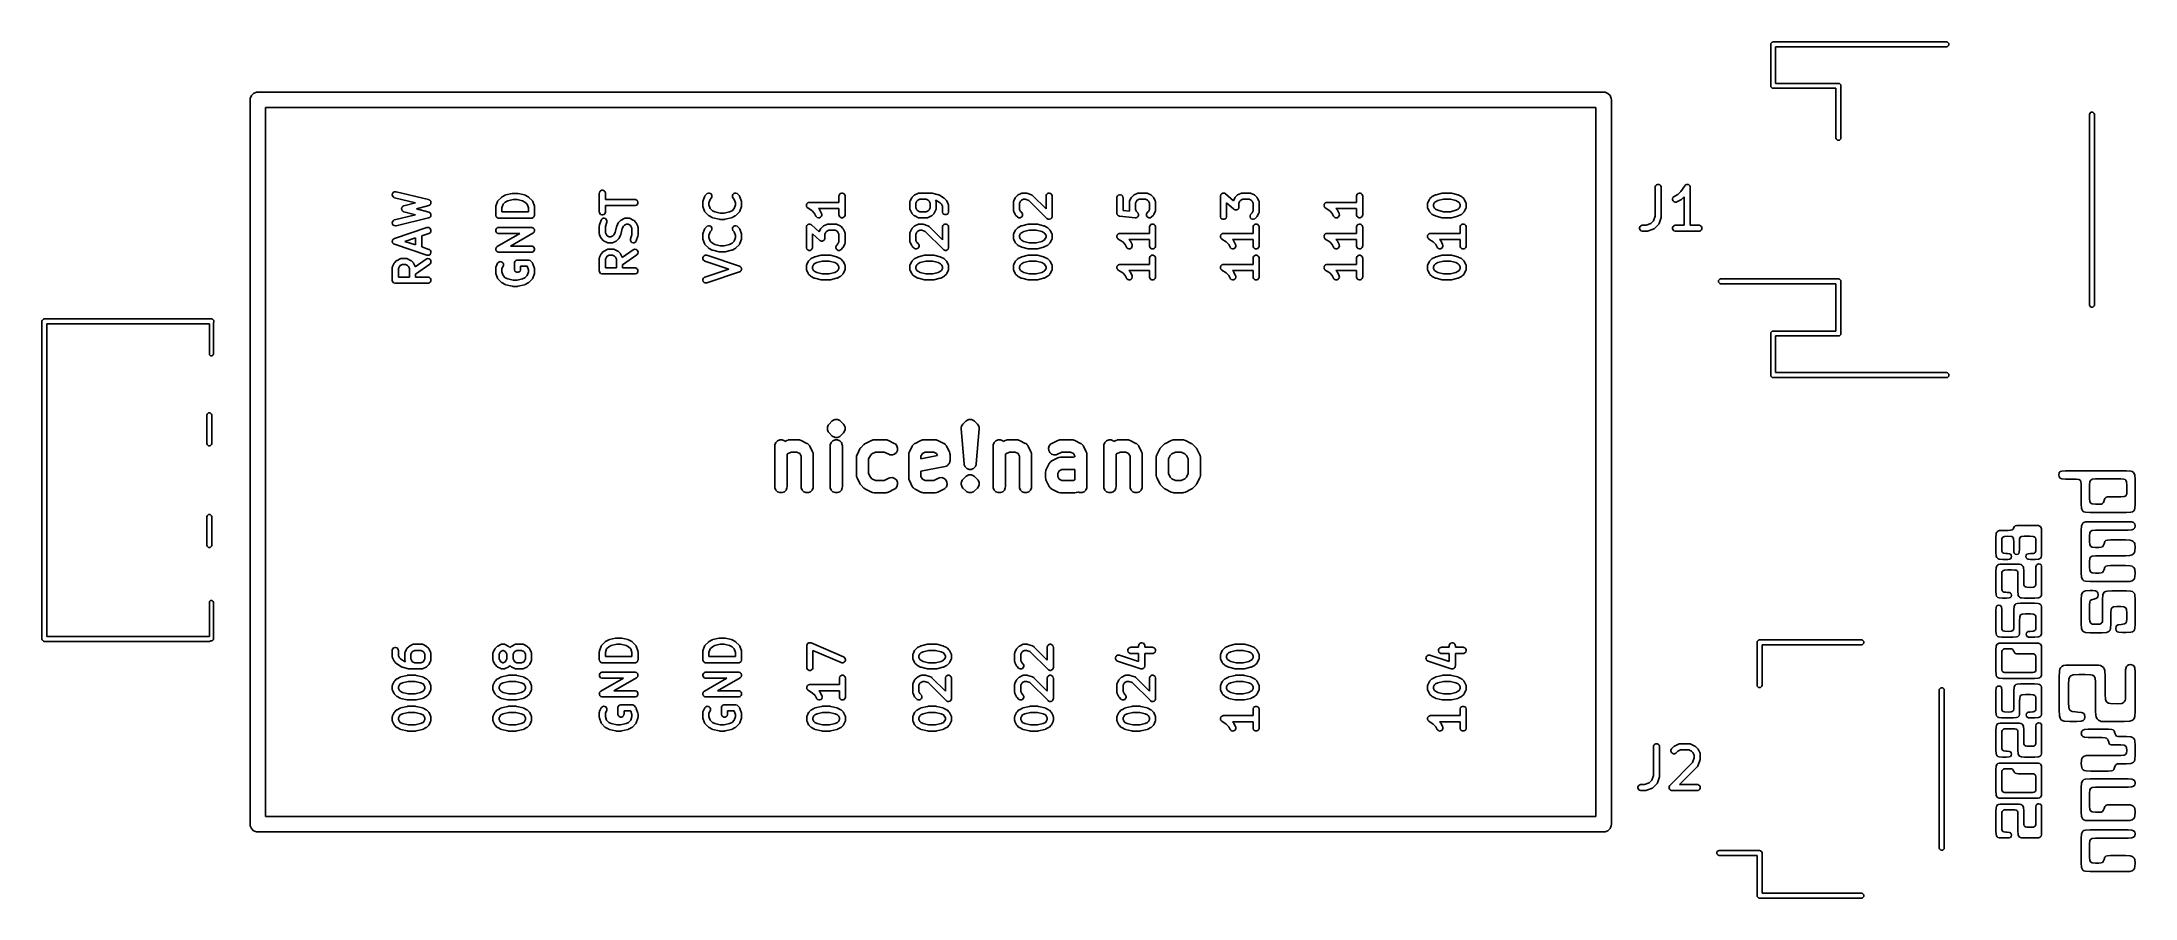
# Model space of a CAD drawing. Extents: x 164.6 to 215.9, y -98.7 to -77.7.
import ezdxf

# ---------------------------------------------------------------- set-up
doc = ezdxf.new("R2010")
doc.units = 0
doc.layers.add('BLACK', color=7, linetype='CONTINUOUS')

msp = doc.modelspace()

# ---------------------------------------------------------------- linework, layer by layer
at = {"layer": 'BLACK', "linetype": 'CONTINUOUS'}
for p, q in [((207.01, -77.74), (207.014567, -77.717039)), ((207.01, -78.76), (207.01, -77.74)), ((207.014567, -77.717039), (207.047039, -77.684567)), ((207.047039, -77.684567), (207.07, -77.68)), ((207.07, -77.68), (211.32, -77.68)), ((211.32, -77.8), (207.13, -77.8)), ((207.13, -77.8), (207.13, -78.7)), ((211.32, -77.68), (211.342961, -77.684567)), ((211.342961, -77.795433), (211.32, -77.8)), ((211.342961, -77.684567), (211.375433, -77.717039)), ((211.375433, -77.762961), (211.342961, -77.795433)), ((211.375433, -77.717039), (211.375433, -77.762961)), ((169.6995, -79.105), (169.70316, -79.067835)), ((169.70316, -79.067835), (169.731605, -78.999164)), ((169.731605, -78.999164), (169.784164, -78.946605)), ((169.784164, -78.946605), (169.852835, -78.91816)), ((169.852835, -78.91816), (169.89, -78.9145)), ((169.89, -78.9145), (172.43, -78.9145)), ((172.43, -78.9145), (202.91, -78.9145)), ((202.91, -78.9145), (202.947165, -78.91816)), ((202.947165, -78.91816), (203.015836, -78.946605)), ((203.015836, -78.946605), (203.068395, -78.999164)), ((203.068395, -78.999164), (203.09684, -79.067835)), ((203.09684, -79.067835), (203.1005, -79.105)), ((207.014567, -78.782961), (207.01, -78.76)), ((207.047039, -78.815433), (207.014567, -78.782961)), ((207.07, -78.82), (207.047039, -78.815433)), ((208.61, -78.82), (207.07, -78.82)), ((207.13, -78.7), (208.67, -78.7)), ((208.61, -80.04), (208.61, -78.82)), ((208.67, -78.7), (208.692961, -78.704567)), ((208.692961, -78.704567), (208.725433, -78.737039)), ((208.725433, -78.737039), (208.73, -78.76)), ((208.73, -78.76), (208.73, -80.04)), ((169.6995, -96.885), (169.6995, -79.105)), ((170.0805, -79.2955), (170.0805, -96.6945)), ((172.43, -79.2955), (170.0805, -79.2955)), ((202.7195, -79.2955), (172.43, -79.2955)), ((202.7195, -96.6945), (202.7195, -79.2955)), ((203.1005, -79.105), (203.1005, -96.885)), ((214.83, -79.46), (214.834567, -79.437039)), ((214.83, -84.14), (214.83, -79.46)), ((214.834567, -79.437039), (214.867039, -79.404567)), ((214.867039, -79.404567), (214.912961, -79.404567)), ((214.912961, -79.404567), (214.945433, -79.437039)), ((214.945433, -79.437039), (214.95, -79.46)), ((214.95, -79.46), (214.95, -84.14)), ((208.614567, -80.062961), (208.61, -80.04)), ((208.647039, -80.095433), (208.614567, -80.062961)), ((208.692961, -80.095433), (208.647039, -80.095433)), ((208.725433, -80.062961), (208.692961, -80.095433)), ((208.73, -80.04), (208.725433, -80.062961)), ((173.187347, -81.432767), (173.194125, -81.404299)), ((173.19198, -81.461662), (173.187347, -81.432767)), ((173.207316, -81.486584), (173.19198, -81.461662)), ((173.194125, -81.404299), (173.211282, -81.380592)), ((173.231023, -81.503741), (173.207316, -81.486584)), ((173.211282, -81.380592), (173.236204, -81.365256)), ((173.244923, -81.508531), (173.231023, -81.503741)), ((173.236204, -81.365256), (173.265099, -81.360623)), ((173.755779, -81.630163), (173.244923, -81.508531)), ((173.265099, -81.360623), (173.279667, -81.362611)), ((173.279667, -81.362611), (174.079666, -81.553087)), ((173.471541, -81.70596), (173.755779, -81.630163)), ((174.079666, -81.553087), (174.084684, -81.554816)), ((174.084684, -81.554816), (174.086489, -81.555056)), ((174.086489, -81.555056), (174.088119, -81.555999)), ((174.088119, -81.555999), (174.093567, -81.557877)), ((174.093567, -81.557877), (174.102387, -81.56426)), ((174.102387, -81.56426), (174.111814, -81.569718)), ((174.111814, -81.569718), (174.114155, -81.572777)), ((174.114155, -81.572777), (174.117274, -81.575034)), ((174.117274, -81.575034), (174.122977, -81.584303)), ((174.122977, -81.584303), (174.129601, -81.592956)), ((174.130464, -81.657319), (174.124081, -81.666139)), ((174.129601, -81.592956), (174.130594, -81.596679)), ((174.131355, -81.653573), (174.130464, -81.657319)), ((174.130594, -81.596679), (174.13261, -81.599956)), ((174.133286, -81.65024), (174.131355, -81.653573)), ((174.13261, -81.599956), (174.134332, -81.610699)), ((174.13472, -81.639442), (174.133286, -81.65024)), ((174.134332, -81.610699), (174.137141, -81.621231)), ((174.137243, -81.628851), (174.13472, -81.639442)), ((174.137141, -81.621231), (174.136633, -81.625049)), ((174.136633, -81.625049), (174.137243, -81.628851)), ((175.731144, -81.716615), (175.769239, -81.602329)), ((175.769239, -81.602329), (175.775233, -81.588904)), ((175.775233, -81.588904), (175.776998, -81.586868)), ((175.776998, -81.586868), (175.77803, -81.584378)), ((175.77803, -81.584378), (175.787357, -81.573013)), ((175.787357, -81.573013), (175.863547, -81.496823)), ((175.863547, -81.496823), (175.869297, -81.492102)), ((175.869297, -81.492102), (175.870596, -81.490606)), ((175.870596, -81.490606), (175.87285, -81.489186)), ((175.87285, -81.489186), (175.874912, -81.487495)), ((175.874912, -81.487495), (175.876744, -81.486736)), ((175.876744, -81.486736), (175.883039, -81.482774)), ((175.883039, -81.482774), (175.95923, -81.444679)), ((175.961006, -81.611495), (175.905942, -81.666559)), ((175.95923, -81.444679), (175.960299, -81.444269)), ((175.960299, -81.444269), (175.960735, -81.443947)), ((175.960735, -81.443947), (175.966886, -81.441748)), ((176.018945, -81.582525), (175.961006, -81.611495)), ((175.966886, -81.441748), (175.972962, -81.439424)), ((175.972962, -81.439424), (175.9735, -81.439385)), ((175.9735, -81.439385), (175.97458, -81.439)), ((175.97458, -81.439), (176.126962, -81.400904)), ((176.154387, -81.548665), (176.018945, -81.582525)), ((176.126962, -81.400904), (176.129498, -81.400528)), ((176.129498, -81.400528), (176.13052, -81.400106)), ((176.13052, -81.400106), (176.136032, -81.399563)), ((176.136032, -81.399563), (176.141506, -81.398754)), ((176.141506, -81.398754), (176.142598, -81.398916)), ((176.142598, -81.398916), (176.145152, -81.398665)), ((176.145152, -81.398665), (176.259438, -81.398665)), ((176.250203, -81.548665), (176.154387, -81.548665)), ((176.385642, -81.582525), (176.250203, -81.548665)), ((176.259438, -81.398665), (176.261991, -81.398916)), ((176.261991, -81.398916), (176.263084, -81.398754)), ((176.263084, -81.398754), (176.268558, -81.399563)), ((176.268558, -81.399563), (176.27407, -81.400106)), ((176.27407, -81.400106), (176.27509, -81.400528)), ((176.27509, -81.400528), (176.277629, -81.400904)), ((176.277629, -81.400904), (176.43001, -81.439)), ((176.443582, -81.611495), (176.385642, -81.582525)), ((176.43001, -81.439), (176.431089, -81.439385)), ((176.431089, -81.439385), (176.431628, -81.439424)), ((176.431628, -81.439424), (176.437703, -81.441748)), ((176.437703, -81.441748), (176.443855, -81.443947)), ((176.498648, -81.66656), (176.443582, -81.611495)), ((176.443855, -81.443947), (176.44429, -81.444269)), ((176.44429, -81.444269), (176.44536, -81.444679)), ((176.44536, -81.444679), (176.52155, -81.482774)), ((176.52155, -81.482774), (176.527846, -81.486737)), ((176.527846, -81.486737), (176.529676, -81.487495)), ((176.529676, -81.487495), (176.531734, -81.489184)), ((176.531734, -81.489184), (176.533993, -81.490606)), ((176.533993, -81.490606), (176.535292, -81.492104)), ((176.535292, -81.492104), (176.541042, -81.496823)), ((176.541042, -81.496823), (176.617233, -81.573013)), ((176.617233, -81.573013), (176.62656, -81.584378)), ((176.62656, -81.584378), (176.627591, -81.586868)), ((176.627591, -81.586868), (176.629357, -81.588904)), ((176.629357, -81.588904), (176.635351, -81.602329)), ((176.635351, -81.602329), (176.673446, -81.716615)), ((178.267295, -81.397475), (178.268736, -81.382843)), ((178.267295, -81.854618), (178.267295, -81.397475)), ((178.268736, -81.382843), (178.279935, -81.355807)), ((178.279935, -81.355807), (178.300627, -81.335115)), ((178.300627, -81.335115), (178.327663, -81.323916)), ((178.327663, -81.323916), (178.356927, -81.323916)), ((178.356927, -81.323916), (178.383963, -81.335115)), ((178.383963, -81.335115), (178.404655, -81.355807)), ((178.404655, -81.355807), (178.415854, -81.382843)), ((178.415854, -81.382843), (178.417295, -81.397475)), ((178.417295, -81.397475), (178.417295, -81.551047)), ((178.417295, -81.551047), (179.142295, -81.551047)), ((179.142295, -81.551047), (179.156927, -81.552488)), ((179.156927, -81.552488), (179.183963, -81.563687)), ((179.183963, -81.563687), (179.204655, -81.584379)), ((179.204655, -81.584379), (179.215854, -81.611415)), ((179.215854, -81.640679), (179.204655, -81.667715)), ((179.215854, -81.611415), (179.215854, -81.640679)), ((180.807295, -81.619713), (180.808024, -81.612307)), ((180.807295, -81.695904), (180.807295, -81.619713)), ((180.807884, -81.610333), (180.808474, -81.607735)), ((180.808024, -81.612307), (180.807884, -81.610333)), ((180.808474, -81.607735), (180.808736, -81.605081)), ((180.808736, -81.605081), (180.809494, -81.603249)), ((180.809494, -81.603249), (180.811144, -81.595996)), ((180.811144, -81.595996), (180.849239, -81.481711)), ((180.849239, -81.481711), (180.855233, -81.468285)), ((180.855233, -81.468285), (180.856998, -81.466249)), ((180.856998, -81.466249), (180.858029, -81.463761)), ((180.858029, -81.463761), (180.867356, -81.452396)), ((180.867356, -81.452396), (180.905451, -81.4143)), ((180.905451, -81.4143), (180.916816, -81.404972)), ((180.916816, -81.404972), (180.943852, -81.393773)), ((180.943852, -81.393773), (180.973115, -81.393773)), ((180.985942, -81.545941), (180.957295, -81.631883)), ((180.957295, -81.631883), (180.957295, -81.683734)), ((180.973115, -81.393773), (181.000152, -81.404971)), ((181.011519, -81.520364), (180.985942, -81.545941)), ((181.000152, -81.404971), (181.020845, -81.425664)), ((181.020846, -81.508999), (181.011519, -81.520364)), ((181.020845, -81.425664), (181.032044, -81.4527)), ((181.032044, -81.481963), (181.020846, -81.508999)), ((181.032044, -81.4527), (181.032044, -81.481963)), ((181.532545, -81.452701), (181.543744, -81.425664)), ((181.532545, -81.481963), (181.532545, -81.452701)), ((181.543744, -81.509), (181.532545, -81.481963)), ((181.543744, -81.425664), (181.564436, -81.404972)), ((181.553071, -81.520365), (181.543744, -81.509)), ((181.578648, -81.545942), (181.553071, -81.520365)), ((181.564436, -81.404972), (181.591473, -81.393773)), ((181.607295, -81.631883), (181.578648, -81.545942)), ((181.591473, -81.393773), (181.620735, -81.393773)), ((181.607295, -81.683734), (181.607295, -81.631883)), ((181.620735, -81.393773), (181.647772, -81.404972)), ((181.647772, -81.404972), (181.659137, -81.414299)), ((181.659137, -81.414299), (181.697233, -81.452395)), ((181.697233, -81.452395), (181.706561, -81.46376)), ((181.706561, -81.46376), (181.707592, -81.46625)), ((181.707592, -81.46625), (181.709357, -81.468285)), ((181.709357, -81.468285), (181.715351, -81.481711)), ((181.715351, -81.481711), (181.753446, -81.595996)), ((181.753446, -81.595996), (181.755095, -81.603249)), ((181.755095, -81.603249), (181.755854, -81.605081)), ((181.755854, -81.605081), (181.756115, -81.607735)), ((181.756115, -81.607735), (181.756706, -81.610333)), ((181.756706, -81.610333), (181.756565, -81.612307)), ((181.756565, -81.612307), (181.757295, -81.619713)), ((181.757295, -81.619713), (181.757295, -81.695904)), ((183.352974, -81.667274), (183.357093, -81.661095)), ((183.357093, -81.661095), (183.359935, -81.654235)), ((183.359935, -81.654235), (183.36513, -81.649039)), ((183.36513, -81.649039), (183.369207, -81.642925)), ((183.369207, -81.642925), (183.375376, -81.638793)), ((183.375376, -81.638793), (183.380627, -81.633543)), ((183.380627, -81.633543), (183.387416, -81.63073)), ((183.387416, -81.63073), (183.393522, -81.626642)), ((183.393522, -81.626642), (183.400802, -81.625185)), ((183.400802, -81.625185), (183.407663, -81.622344)), ((183.407663, -81.622344), (183.422141, -81.620918)), ((183.422141, -81.620918), (183.422217, -81.620903)), ((183.422217, -81.620903), (183.422242, -81.620908)), ((183.422242, -81.620908), (183.422295, -81.620903)), ((183.422295, -81.620903), (184.147295, -81.620903)), ((184.147295, -81.467332), (184.148736, -81.4527)), ((184.147295, -81.620903), (184.147295, -81.467332)), ((184.148736, -81.4527), (184.159935, -81.425664)), ((184.159935, -81.425664), (184.180627, -81.404972)), ((184.180627, -81.404972), (184.207663, -81.393773)), ((184.207663, -81.393773), (184.236927, -81.393773)), ((184.236927, -81.393773), (184.263963, -81.404972)), ((184.263963, -81.404972), (184.284655, -81.425664)), ((184.284655, -81.425664), (184.295854, -81.4527)), ((184.295854, -81.4527), (184.297295, -81.467332)), ((184.297295, -81.467332), (184.297295, -81.924475)), ((185.887295, -81.619713), (185.888736, -81.605081)), ((185.887295, -81.772094), (185.887295, -81.619713)), ((185.888736, -81.605081), (185.889767, -81.602591)), ((185.889767, -81.602591), (185.889958, -81.599904)), ((185.889958, -81.599904), (185.895213, -81.586172)), ((185.895213, -81.586172), (185.933308, -81.509981)), ((185.933308, -81.509981), (185.937272, -81.503681)), ((185.937272, -81.503681), (185.93803, -81.501854)), ((185.93803, -81.501854), (185.939718, -81.499797)), ((185.939718, -81.499797), (185.94114, -81.497538)), ((185.94114, -81.497538), (185.942638, -81.496238)), ((185.942638, -81.496238), (185.947357, -81.490489)), ((185.947357, -81.490489), (185.985452, -81.452394)), ((185.985452, -81.452394), (185.991201, -81.447675)), ((185.991201, -81.447675), (185.992501, -81.446177)), ((185.992501, -81.446177), (185.99476, -81.444755)), ((185.99476, -81.444755), (185.996817, -81.443067)), ((185.996817, -81.443067), (185.998644, -81.442309)), ((185.998644, -81.442309), (186.004944, -81.438345)), ((186.004944, -81.438345), (186.081135, -81.40025)), ((186.062029, -81.587948), (186.037295, -81.637417)), ((186.037295, -81.637417), (186.037295, -81.754389)), ((186.082911, -81.567066), (186.062029, -81.587948)), ((186.081135, -81.40025), (186.094867, -81.394995)), ((186.132381, -81.542332), (186.082911, -81.567066)), ((186.094867, -81.394995), (186.097554, -81.394804)), ((186.097554, -81.394804), (186.100044, -81.393773)), ((186.100044, -81.393773), (186.114676, -81.392332)), ((186.114676, -81.392332), (186.419438, -81.392332)), ((186.287447, -81.542332), (186.132381, -81.542332)), ((186.336915, -81.567066), (186.287447, -81.542332)), ((186.357799, -81.587949), (186.336915, -81.567066)), ((186.382533, -81.637417), (186.357799, -81.587949)), ((186.382533, -81.754389), (186.382533, -81.637417)), ((186.419438, -81.392332), (186.421991, -81.392583)), ((186.421991, -81.392583), (186.423083, -81.392421)), ((186.423083, -81.392421), (186.428555, -81.393229)), ((186.428555, -81.393229), (186.43407, -81.393773)), ((186.43407, -81.393773), (186.435091, -81.394196)), ((186.435091, -81.394196), (186.437628, -81.394571)), ((186.437628, -81.394571), (186.590009, -81.432666)), ((186.541025, -81.575037), (186.515908, -81.568757)), ((186.515908, -81.568757), (186.524615, -81.586172)), ((186.524615, -81.586172), (186.52987, -81.599904)), ((186.52987, -81.599904), (186.53006, -81.602591)), ((186.53006, -81.602591), (186.531092, -81.605081)), ((186.531092, -81.605081), (186.532533, -81.619713)), ((186.532533, -81.619713), (186.532533, -81.772094)), ((186.638324, -81.639903), (186.541025, -81.575037)), ((186.590009, -81.432666), (186.598631, -81.435746)), ((186.598631, -81.435746), (186.600448, -81.436106)), ((186.600448, -81.436106), (186.602095, -81.436984)), ((186.602095, -81.436984), (186.603855, -81.437613)), ((186.603855, -81.437613), (186.605343, -81.438716)), ((186.605343, -81.438716), (186.613422, -81.443023)), ((186.613422, -81.443023), (186.727706, -81.519213)), ((186.662561, -81.66414), (186.638324, -81.639903)), ((186.727706, -81.519213), (186.727747, -81.519246)), ((186.727747, -81.519246), (186.727772, -81.519257)), ((186.727772, -81.519257), (186.733428, -81.523898)), ((186.733428, -81.523898), (186.739081, -81.528528)), ((186.739081, -81.528528), (186.739095, -81.52855)), ((186.739095, -81.52855), (186.739137, -81.528584)), ((186.739137, -81.528584), (186.777233, -81.56668)), ((186.777233, -81.56668), (186.781953, -81.57243)), ((186.781953, -81.57243), (186.78345, -81.573729)), ((186.78345, -81.573729), (186.784869, -81.575983)), ((186.784869, -81.575983), (186.786561, -81.578045)), ((186.786561, -81.578045), (186.787319, -81.579877)), ((186.787319, -81.579877), (186.791282, -81.586172)), ((186.791282, -81.586172), (186.829377, -81.662362)), ((186.829377, -81.662362), (186.834632, -81.676094)), ((188.427295, -81.619713), (188.428736, -81.605081)), ((188.427295, -81.810189), (188.427295, -81.619713)), ((188.428736, -81.605081), (188.429767, -81.602591)), ((188.429767, -81.602591), (188.429958, -81.599904)), ((188.429958, -81.599904), (188.435213, -81.586172)), ((188.435213, -81.586172), (188.473308, -81.509981)), ((188.473308, -81.509981), (188.477272, -81.503681)), ((188.477272, -81.503681), (188.47803, -81.501854)), ((188.47803, -81.501854), (188.479718, -81.499797)), ((188.479718, -81.499797), (188.48114, -81.497538)), ((188.48114, -81.497538), (188.482638, -81.496238)), ((188.482638, -81.496238), (188.487357, -81.490489)), ((188.487357, -81.490489), (188.525452, -81.452394)), ((188.525452, -81.452394), (188.531201, -81.447675)), ((188.531201, -81.447675), (188.532501, -81.446177)), ((188.532501, -81.446177), (188.53476, -81.444755)), ((188.53476, -81.444755), (188.536817, -81.443067)), ((188.536817, -81.443067), (188.538644, -81.442309)), ((188.538644, -81.442309), (188.544944, -81.438345)), ((188.544944, -81.438345), (188.621135, -81.40025)), ((188.602029, -81.587948), (188.577295, -81.637417)), ((188.577295, -81.637417), (188.577295, -81.792484)), ((188.622911, -81.567066), (188.602029, -81.587948)), ((188.621135, -81.40025), (188.634867, -81.394995)), ((188.672381, -81.542332), (188.622911, -81.567066)), ((188.634867, -81.394995), (188.637554, -81.394804)), ((188.637554, -81.394804), (188.640044, -81.393773)), ((188.640044, -81.393773), (188.654676, -81.392332)), ((188.654676, -81.392332), (188.730866, -81.392332)), ((188.718696, -81.542332), (188.672381, -81.542332)), ((188.804638, -81.570979), (188.718696, -81.542332)), ((188.730866, -81.392332), (188.738271, -81.393061)), ((188.738271, -81.393061), (188.740246, -81.392921)), ((188.740246, -81.392921), (188.742843, -81.393511)), ((188.742843, -81.393511), (188.745498, -81.393773)), ((188.745498, -81.393773), (188.747329, -81.394531)), ((188.747329, -81.394531), (188.754583, -81.396181)), ((188.754583, -81.396181), (188.868869, -81.434276)), ((189.249262, -82.015603), (188.804638, -81.570979)), ((188.868869, -81.434276), (188.882294, -81.44027)), ((188.882294, -81.44027), (188.884329, -81.442035)), ((188.884329, -81.442035), (188.88682, -81.443067)), ((188.88682, -81.443067), (188.898185, -81.452394)), ((188.898185, -81.452394), (189.227295, -81.781504)), ((189.227295, -81.467332), (189.228736, -81.4527)), ((189.227295, -81.781504), (189.227295, -81.467332)), ((189.228736, -81.4527), (189.239935, -81.425664)), ((189.239935, -81.425664), (189.260627, -81.404972)), ((189.260627, -81.404972), (189.287663, -81.393773)), ((189.287663, -81.393773), (189.316927, -81.393773)), ((189.316927, -81.393773), (189.343963, -81.404972)), ((189.343963, -81.404972), (189.364655, -81.425664)), ((189.364655, -81.425664), (189.375854, -81.4527)), ((189.375854, -81.4527), (189.377295, -81.467332)), ((189.377295, -81.467332), (189.377295, -81.96257)), ((190.967295, -81.505427), (190.968736, -81.490795)), ((190.967295, -81.886379), (190.967295, -81.505427)), ((190.968736, -81.490795), (190.979935, -81.463759)), ((190.979935, -81.463759), (191.000627, -81.443067)), ((191.000627, -81.443067), (191.027663, -81.431868)), ((191.027663, -81.431868), (191.056927, -81.431868)), ((191.056927, -81.431868), (191.083963, -81.443067)), ((191.083963, -81.443067), (191.104655, -81.463759)), ((191.104655, -81.463759), (191.115854, -81.490795)), ((191.115854, -81.490795), (191.117295, -81.505427)), ((191.117295, -81.505427), (191.117295, -81.818504)), ((191.272057, -81.619713), (191.273498, -81.605081)), ((191.272057, -81.810189), (191.272057, -81.619713)), ((191.273498, -81.605081), (191.274529, -81.602591)), ((191.274529, -81.602591), (191.27472, -81.599904)), ((191.27472, -81.599904), (191.279975, -81.586172)), ((191.279975, -81.586172), (191.31807, -81.509981)), ((191.31807, -81.509981), (191.322034, -81.503681)), ((191.322034, -81.503681), (191.322792, -81.501854)), ((191.322792, -81.501854), (191.32448, -81.499797)), ((191.32448, -81.499797), (191.325902, -81.497538)), ((191.325902, -81.497538), (191.3274, -81.496238)), ((191.3274, -81.496238), (191.332119, -81.490489)), ((191.332119, -81.490489), (191.370214, -81.452394)), ((191.370214, -81.452394), (191.375963, -81.447675)), ((191.375963, -81.447675), (191.377263, -81.446177)), ((191.377263, -81.446177), (191.379522, -81.444755)), ((191.379522, -81.444755), (191.381579, -81.443067)), ((191.381579, -81.443067), (191.383406, -81.442309)), ((191.383406, -81.442309), (191.389706, -81.438345)), ((191.389706, -81.438345), (191.465897, -81.40025)), ((191.446791, -81.587948), (191.422057, -81.637417)), ((191.422057, -81.637417), (191.422057, -81.792484)), ((191.467673, -81.567066), (191.446791, -81.587948)), ((191.465897, -81.40025), (191.479629, -81.394995)), ((191.517143, -81.542332), (191.467673, -81.567066)), ((191.479629, -81.394995), (191.482316, -81.394804)), ((191.482316, -81.394804), (191.484806, -81.393773)), ((191.484806, -81.393773), (191.499438, -81.392332)), ((191.499438, -81.392332), (191.689914, -81.392332)), ((191.672209, -81.542332), (191.517143, -81.542332)), ((191.721677, -81.567066), (191.672209, -81.542332)), ((191.689914, -81.392332), (191.704546, -81.393773)), ((191.704546, -81.393773), (191.707035, -81.394804)), ((191.707035, -81.394804), (191.709723, -81.394995)), ((191.709723, -81.394995), (191.723455, -81.40025)), ((191.742561, -81.587949), (191.721677, -81.567066)), ((191.723455, -81.40025), (191.799645, -81.438345)), ((191.767295, -81.637417), (191.742561, -81.587949)), ((191.767295, -81.792484), (191.767295, -81.637417)), ((191.799645, -81.438345), (191.805941, -81.442308)), ((191.805941, -81.442308), (191.807771, -81.443066)), ((191.807771, -81.443066), (191.809829, -81.444755)), ((191.809829, -81.444755), (191.812088, -81.446177)), ((191.812088, -81.446177), (191.813387, -81.447675)), ((191.813387, -81.447675), (191.819136, -81.452393)), ((191.819136, -81.452393), (191.857232, -81.490488)), ((191.857232, -81.490488), (191.861952, -81.496239)), ((191.861952, -81.496239), (191.86345, -81.497538)), ((191.86345, -81.497538), (191.864869, -81.499793)), ((191.864869, -81.499793), (191.86656, -81.501853)), ((191.86656, -81.501853), (191.867318, -81.503683)), ((191.867318, -81.503683), (191.871282, -81.509981)), ((191.871282, -81.509981), (191.909377, -81.586172)), ((191.909377, -81.586172), (191.914632, -81.599904)), ((191.914632, -81.599904), (191.914822, -81.602591)), ((191.914822, -81.602591), (191.915854, -81.605081)), ((191.915854, -81.605081), (191.917295, -81.619713)), ((191.917295, -81.619713), (191.917295, -81.810189)), ((193.507295, -81.467332), (193.508057, -81.459593)), ((193.507295, -81.96257), (193.507295, -81.467332)), ((193.507926, -81.457626), (193.508384, -81.45627)), ((193.508057, -81.459593), (193.507926, -81.457626)), ((193.508384, -81.45627), (193.508736, -81.4527)), ((193.508736, -81.4527), (193.513399, -81.441442)), ((193.513399, -81.441442), (193.517301, -81.429905)), ((193.517301, -81.429905), (193.518966, -81.428)), ((193.518966, -81.428), (193.519935, -81.425664)), ((193.519935, -81.425664), (193.528545, -81.417053)), ((193.528545, -81.417053), (193.536571, -81.407881)), ((193.536571, -81.407881), (193.53884, -81.406758)), ((193.53884, -81.406758), (193.540627, -81.404972)), ((193.540627, -81.404972), (193.551877, -81.400311)), ((193.551877, -81.400311), (193.562803, -81.394909)), ((193.562803, -81.394909), (193.565326, -81.39474)), ((193.565326, -81.39474), (193.567663, -81.393773)), ((193.567663, -81.393773), (193.579848, -81.393773)), ((193.579848, -81.393773), (193.592001, -81.392963)), ((193.592001, -81.392963), (193.594396, -81.393773)), ((193.594396, -81.393773), (193.596927, -81.393773)), ((193.596927, -81.393773), (193.608184, -81.398436)), ((193.608184, -81.398436), (193.619722, -81.402338)), ((193.619722, -81.402338), (193.622639, -81.404423)), ((193.622639, -81.404423), (193.623963, -81.404972)), ((193.623963, -81.404972), (193.625358, -81.406367)), ((193.625358, -81.406367), (193.631683, -81.410889)), ((193.631683, -81.410889), (193.823636, -81.578848)), ((193.83767, -81.790442), (193.657295, -81.632614)), ((193.657295, -81.632614), (193.657295, -81.96257)), ((193.823636, -81.578848), (193.85807, -81.509981)), ((193.85807, -81.509981), (193.862034, -81.503681)), ((193.862034, -81.503681), (193.862792, -81.501854)), ((193.862792, -81.501854), (193.86448, -81.499797)), ((193.86448, -81.499797), (193.865902, -81.497538)), ((193.865902, -81.497538), (193.8674, -81.496238)), ((193.8674, -81.496238), (193.872119, -81.490489)), ((193.872119, -81.490489), (193.910214, -81.452394)), ((193.910214, -81.452394), (193.915963, -81.447675)), ((193.915963, -81.447675), (193.917263, -81.446177)), ((193.917263, -81.446177), (193.919522, -81.444755)), ((193.919522, -81.444755), (193.921579, -81.443067)), ((193.921579, -81.443067), (193.923406, -81.442309)), ((193.923406, -81.442309), (193.929706, -81.438345)), ((193.929706, -81.438345), (194.005897, -81.40025)), ((193.986791, -81.587948), (193.962057, -81.637417)), ((193.962057, -81.637417), (193.962057, -81.733998)), ((194.007673, -81.567066), (193.986791, -81.587948)), ((194.005897, -81.40025), (194.019629, -81.394995)), ((194.057143, -81.542332), (194.007673, -81.567066)), ((194.019629, -81.394995), (194.022316, -81.394804)), ((194.022316, -81.394804), (194.024806, -81.393773)), ((194.024806, -81.393773), (194.039438, -81.392332)), ((194.039438, -81.392332), (194.229914, -81.392332)), ((194.212209, -81.542332), (194.057143, -81.542332)), ((194.261677, -81.567066), (194.212209, -81.542332)), ((194.229914, -81.392332), (194.244546, -81.393773)), ((194.244546, -81.393773), (194.247035, -81.394804)), ((194.247035, -81.394804), (194.249723, -81.394995)), ((194.249723, -81.394995), (194.263455, -81.40025)), ((194.282561, -81.587949), (194.261677, -81.567066)), ((194.263455, -81.40025), (194.339645, -81.438345)), ((194.307295, -81.637417), (194.282561, -81.587949)), ((194.307295, -81.830579), (194.307295, -81.637417)), ((194.339645, -81.438345), (194.345941, -81.442308)), ((194.345941, -81.442308), (194.347771, -81.443066)), ((194.347771, -81.443066), (194.349829, -81.444755)), ((194.349829, -81.444755), (194.352088, -81.446177)), ((194.352088, -81.446177), (194.353387, -81.447675)), ((194.353387, -81.447675), (194.359136, -81.452393)), ((194.359136, -81.452393), (194.397232, -81.490488)), ((194.397232, -81.490488), (194.401952, -81.496239)), ((194.401952, -81.496239), (194.40345, -81.497538)), ((194.40345, -81.497538), (194.404869, -81.499793)), ((194.404869, -81.499793), (194.40656, -81.501853)), ((194.40656, -81.501853), (194.407318, -81.503683)), ((194.407318, -81.503683), (194.411282, -81.509981)), ((194.411282, -81.509981), (194.449377, -81.586172)), ((194.449377, -81.586172), (194.454632, -81.599904)), ((194.454632, -81.599904), (194.454822, -81.602591)), ((194.454822, -81.602591), (194.455854, -81.605081)), ((194.455854, -81.605081), (194.457295, -81.619713)), ((194.457295, -81.619713), (194.457295, -81.848284)), ((196.052974, -81.667274), (196.057093, -81.661095)), ((196.057093, -81.661095), (196.059935, -81.654235)), ((196.059935, -81.654235), (196.06513, -81.649039)), ((196.06513, -81.649039), (196.069207, -81.642925)), ((196.069207, -81.642925), (196.075376, -81.638793)), ((196.075376, -81.638793), (196.080627, -81.633543)), ((196.080627, -81.633543), (196.087416, -81.63073)), ((196.087416, -81.63073), (196.093522, -81.626642)), ((196.093522, -81.626642), (196.100802, -81.625185)), ((196.100802, -81.625185), (196.107663, -81.622344)), ((196.107663, -81.622344), (196.122141, -81.620918)), ((196.122141, -81.620918), (196.122217, -81.620903)), ((196.122217, -81.620903), (196.122242, -81.620908)), ((196.122242, -81.620908), (196.122295, -81.620903)), ((196.122295, -81.620903), (196.847295, -81.620903)), ((196.847295, -81.467332), (196.848736, -81.4527)), ((196.847295, -81.620903), (196.847295, -81.467332)), ((196.848736, -81.4527), (196.859935, -81.425664)), ((196.859935, -81.425664), (196.880627, -81.404972)), ((196.880627, -81.404972), (196.907663, -81.393773)), ((196.907663, -81.393773), (196.936927, -81.393773)), ((196.936927, -81.393773), (196.963963, -81.404972)), ((196.963963, -81.404972), (196.984655, -81.425664)), ((196.984655, -81.425664), (196.995854, -81.4527)), ((196.995854, -81.4527), (196.997295, -81.467332)), ((196.997295, -81.467332), (196.997295, -81.924475)), ((198.587295, -81.657808), (198.588736, -81.643176)), ((198.587295, -81.733998), (198.587295, -81.657808)), ((198.588736, -81.643176), (198.589767, -81.640686)), ((198.589767, -81.640686), (198.589958, -81.637999)), ((198.589958, -81.637999), (198.595213, -81.624267)), ((198.595213, -81.624267), (198.633308, -81.548076)), ((198.633308, -81.548076), (198.637272, -81.541776)), ((198.637272, -81.541776), (198.63803, -81.539949)), ((198.63803, -81.539949), (198.639718, -81.537892)), ((198.639718, -81.537892), (198.64114, -81.535633)), ((198.64114, -81.535633), (198.642638, -81.534333)), ((198.642638, -81.534333), (198.647357, -81.528584)), ((198.647357, -81.528584), (198.685452, -81.490489)), ((198.685452, -81.490489), (198.691201, -81.48577)), ((198.691201, -81.48577), (198.692501, -81.484272)), ((198.692501, -81.484272), (198.69476, -81.48285)), ((198.69476, -81.48285), (198.696817, -81.481162)), ((198.696817, -81.481162), (198.698644, -81.480404)), ((198.698644, -81.480404), (198.704944, -81.47644)), ((198.704944, -81.47644), (198.781135, -81.438345)), ((198.762029, -81.626043), (198.737295, -81.675512)), ((198.782911, -81.605161), (198.762029, -81.626043)), ((198.781135, -81.438345), (198.782204, -81.437935)), ((198.782204, -81.437935), (198.78264, -81.437613)), ((198.78264, -81.437613), (198.788785, -81.435417)), ((198.840851, -81.576191), (198.782911, -81.605161)), ((198.788785, -81.435417), (198.794867, -81.43309)), ((198.794867, -81.43309), (198.795406, -81.433051)), ((198.795406, -81.433051), (198.796486, -81.432666)), ((198.796486, -81.432666), (198.948867, -81.394571)), ((198.976291, -81.542332), (198.840851, -81.576191)), ((198.948867, -81.394571), (198.951404, -81.394195)), ((198.951404, -81.394195), (198.952425, -81.393773)), ((198.952425, -81.393773), (198.957927, -81.393231)), ((198.957927, -81.393231), (198.963412, -81.39242)), ((198.963412, -81.39242), (198.964507, -81.392583)), ((198.964507, -81.392583), (198.967057, -81.392332)), ((198.967057, -81.392332), (199.157533, -81.392332)), ((199.148299, -81.542332), (198.976291, -81.542332)), ((199.283738, -81.576191), (199.148299, -81.542332)), ((199.157533, -81.392332), (199.160086, -81.392583)), ((199.160086, -81.392583), (199.161178, -81.392421)), ((199.161178, -81.392421), (199.16665, -81.393229)), ((199.16665, -81.393229), (199.172165, -81.393773)), ((199.172165, -81.393773), (199.173186, -81.394196)), ((199.173186, -81.394196), (199.175723, -81.394571)), ((199.175723, -81.394571), (199.328104, -81.432666)), ((199.341677, -81.605161), (199.283738, -81.576191)), ((199.328104, -81.432666), (199.329183, -81.433051)), ((199.329183, -81.433051), (199.329723, -81.43309)), ((199.329723, -81.43309), (199.335804, -81.435417)), ((199.335804, -81.435417), (199.34195, -81.437613)), ((199.362561, -81.626044), (199.341677, -81.605161)), ((199.34195, -81.437613), (199.342385, -81.437935)), ((199.342385, -81.437935), (199.343455, -81.438345)), ((199.343455, -81.438345), (199.419645, -81.47644)), ((199.387295, -81.675512), (199.362561, -81.626044)), ((199.419645, -81.47644), (199.425941, -81.480403)), ((199.425941, -81.480403), (199.427771, -81.481161)), ((199.427771, -81.481161), (199.429829, -81.48285)), ((199.429829, -81.48285), (199.432088, -81.484272)), ((199.432088, -81.484272), (199.433387, -81.48577)), ((199.433387, -81.48577), (199.439136, -81.490488)), ((199.439136, -81.490488), (199.477232, -81.528583)), ((199.477232, -81.528583), (199.481952, -81.534334)), ((199.481952, -81.534334), (199.48345, -81.535633)), ((199.48345, -81.535633), (199.484869, -81.537888)), ((199.484869, -81.537888), (199.48656, -81.539948)), ((199.48656, -81.539948), (199.487318, -81.541778)), ((199.487318, -81.541778), (199.491282, -81.548076)), ((199.491282, -81.548076), (199.529377, -81.624267)), ((199.529377, -81.624267), (199.534632, -81.637999)), ((199.534632, -81.637999), (199.534822, -81.640686)), ((199.534822, -81.640686), (199.535854, -81.643176)), ((199.535854, -81.643176), (199.537295, -81.657808)), ((199.537295, -81.657808), (199.537295, -81.733998)), ((204.171666, -81.254819), (204.173107, -81.240187)), ((204.171666, -81.956934), (204.171666, -81.254819)), ((204.173107, -81.240187), (204.184306, -81.213151)), ((204.184306, -81.213151), (204.204998, -81.192459)), ((204.204998, -81.192459), (204.232034, -81.18126)), ((204.232034, -81.18126), (204.261298, -81.18126)), ((204.261298, -81.18126), (204.288334, -81.192459)), ((204.288334, -81.192459), (204.309026, -81.213151)), ((204.309026, -81.213151), (204.320225, -81.240187)), ((204.320225, -81.240187), (204.321666, -81.254819)), ((204.321666, -81.254819), (204.321666, -81.969104)), ((204.600827, -81.531152), (204.610081, -81.503391)), ((204.602901, -81.560342), (204.600827, -81.531152)), ((204.615988, -81.586517), (204.602901, -81.560342)), ((204.610081, -81.503391), (204.629254, -81.481283)), ((204.638096, -81.60569), (204.615988, -81.586517)), ((204.629254, -81.481283), (204.641697, -81.473451)), ((204.665857, -81.614944), (204.638096, -81.60569)), ((204.641697, -81.473451), (204.726049, -81.431275)), ((204.695047, -81.61287), (204.665857, -81.614944)), ((204.708779, -81.607615), (204.695047, -81.61287)), ((204.804017, -81.559996), (204.708779, -81.607615)), ((204.726049, -81.431275), (204.807428, -81.349896)), ((204.810316, -81.556031), (204.804017, -81.559996)), ((204.807428, -81.349896), (204.898548, -81.213216)), ((204.812144, -81.555274), (204.810316, -81.556031)), ((204.8142, -81.553585), (204.812144, -81.555274)), ((204.81646, -81.552164), (204.8142, -81.553585)), ((204.817759, -81.550665), (204.81646, -81.552164)), ((204.823509, -81.545947), (204.817759, -81.550665)), ((204.885952, -81.483504), (204.823509, -81.545947)), ((204.885952, -82.179819), (204.885952, -81.483504)), ((204.898548, -81.213216), (204.898582, -81.213173)), ((204.898582, -81.213173), (204.898592, -81.213151)), ((204.898592, -81.213151), (204.898643, -81.213099)), ((204.898643, -81.213099), (204.907864, -81.201841)), ((204.907864, -81.201841), (204.914033, -81.197709)), ((204.914033, -81.197709), (204.919284, -81.192459)), ((204.919284, -81.192459), (204.926073, -81.189646)), ((204.926073, -81.189646), (204.932179, -81.185558)), ((204.932179, -81.185558), (204.939459, -81.184101)), ((204.939459, -81.184101), (204.94632, -81.18126)), ((204.94632, -81.18126), (204.953668, -81.18126)), ((204.953668, -81.18126), (204.960873, -81.179819)), ((204.960873, -81.179819), (204.968157, -81.18126)), ((204.968157, -81.18126), (204.975584, -81.18126)), ((204.975584, -81.18126), (204.982372, -81.184072)), ((204.982372, -81.184072), (204.989581, -81.185498)), ((204.989581, -81.185498), (204.99576, -81.189617)), ((204.99576, -81.189617), (205.00262, -81.192459)), ((205.00262, -81.192459), (205.007813, -81.197652)), ((205.007813, -81.197652), (205.01393, -81.20173)), ((205.01393, -81.20173), (205.018063, -81.207902)), ((205.018063, -81.207902), (205.023312, -81.213151)), ((205.023312, -81.213151), (205.026123, -81.219938)), ((205.026123, -81.219938), (205.030213, -81.226045)), ((205.030213, -81.226045), (205.031669, -81.233326)), ((205.031669, -81.233326), (205.034511, -81.240187)), ((205.034511, -81.240187), (205.035936, -81.254663)), ((205.035936, -81.254663), (205.035952, -81.25474)), ((205.035952, -81.25474), (205.035946, -81.254766)), ((205.035946, -81.254766), (205.035952, -81.254819)), ((205.035952, -81.254819), (205.035952, -82.179819)), ((173.187347, -82.124089), (173.19198, -82.095194)), ((173.194125, -82.152557), (173.187347, -82.124089)), ((173.19198, -82.095194), (173.207316, -82.070272)), ((173.211282, -82.176264), (173.194125, -82.152557)), ((173.207316, -82.070272), (173.231023, -82.053115)), ((173.231023, -82.053115), (173.244923, -82.048325)), ((173.244923, -82.048325), (173.755779, -81.926692)), ((174.079666, -82.003769), (173.279667, -82.194245)), ((173.416021, -81.773613), (173.41857, -81.76405)), ((173.41666, -81.778428), (173.416021, -81.773613)), ((173.416021, -81.783243), (173.41666, -81.778428)), ((173.41857, -81.792805), (173.416021, -81.783243)), ((173.41857, -81.76405), (173.419875, -81.754235)), ((173.419875, -81.802621), (173.41857, -81.792805)), ((173.419875, -81.754235), (173.422309, -81.750029)), ((173.422309, -81.806826), (173.419875, -81.802621)), ((173.422309, -81.750029), (173.423561, -81.745337)), ((173.423561, -81.811519), (173.422309, -81.806826)), ((173.423561, -81.745337), (173.429576, -81.737477)), ((173.429576, -81.819378), (173.423561, -81.811519)), ((173.429576, -81.737477), (173.434537, -81.72891)), ((173.434537, -81.827946), (173.429576, -81.819378)), ((173.434537, -81.72891), (173.438394, -81.725956)), ((173.438394, -81.830899), (173.434537, -81.827946)), ((173.438394, -81.725956), (173.441348, -81.722099)), ((173.441348, -81.834757), (173.438394, -81.830899)), ((173.441348, -81.722099), (173.449915, -81.717138)), ((173.449915, -81.839717), (173.441348, -81.834757)), ((173.449915, -81.717138), (173.457775, -81.711123)), ((173.457775, -81.845733), (173.449915, -81.839717)), ((173.457775, -81.711123), (173.464962, -81.708427)), ((173.464962, -81.848428), (173.457775, -81.845733)), ((173.464962, -81.708427), (173.466673, -81.707437)), ((173.466673, -81.849419), (173.464962, -81.848428)), ((173.466673, -81.707437), (173.468113, -81.707245)), ((173.468113, -81.84961), (173.466673, -81.849419)), ((173.468113, -81.707245), (173.471541, -81.70596)), ((173.471541, -81.850896), (173.468113, -81.84961)), ((173.755779, -81.926692), (173.471541, -81.850896)), ((174.08162, -81.698515), (173.781946, -81.778428)), ((173.781946, -81.778428), (174.08162, -81.858341)), ((174.084684, -82.002039), (174.079666, -82.003769)), ((174.086595, -81.696649), (174.08162, -81.698515)), ((174.08162, -81.858341), (174.086595, -81.860206)), ((174.086489, -82.0018), (174.084684, -82.002039)), ((174.088119, -82.000856), (174.086489, -82.0018)), ((174.088386, -81.696362), (174.086595, -81.696649)), ((174.086595, -81.860206), (174.088386, -81.860494)), ((174.093567, -81.998979), (174.088119, -82.000856)), ((174.089985, -81.695377), (174.088386, -81.696362)), ((174.088386, -81.860494), (174.089985, -81.861478)), ((174.095387, -81.693352), (174.089985, -81.695377)), ((174.089985, -81.861478), (174.095387, -81.863504)), ((174.102387, -81.992595), (174.093567, -81.998979)), ((174.104035, -81.686731), (174.095387, -81.693352)), ((174.095387, -81.863504), (174.104035, -81.870124)), ((174.111814, -81.987138), (174.102387, -81.992595)), ((174.113308, -81.681026), (174.104035, -81.686731)), ((174.104035, -81.870124), (174.113308, -81.87583)), ((174.114155, -81.984078), (174.111814, -81.987138)), ((174.115566, -81.677905), (174.113308, -81.681026)), ((174.113308, -81.87583), (174.115566, -81.87895)), ((174.117274, -81.981822), (174.114155, -81.984078)), ((174.118624, -81.675565), (174.115566, -81.677905)), ((174.115566, -81.87895), (174.118624, -81.881291)), ((174.122977, -81.972552), (174.117274, -81.981822)), ((174.124081, -81.666139), (174.118624, -81.675565)), ((174.118624, -81.881291), (174.124081, -81.890716)), ((174.129601, -81.9639), (174.122977, -81.972552)), ((174.124081, -81.890716), (174.130464, -81.899537)), ((174.130594, -81.960176), (174.129601, -81.9639)), ((174.130464, -81.899537), (174.131355, -81.903282)), ((174.13261, -81.9569), (174.130594, -81.960176)), ((174.131355, -81.903282), (174.133286, -81.906616)), ((174.134332, -81.946156), (174.13261, -81.9569)), ((174.133286, -81.906616), (174.13472, -81.917413)), ((174.137141, -81.935625), (174.134332, -81.946156)), ((174.13472, -81.917413), (174.137243, -81.928005)), ((174.137243, -81.928005), (174.136633, -81.931806)), ((174.136633, -81.931806), (174.137141, -81.935625)), ((175.727295, -81.740332), (175.728024, -81.732926)), ((175.727295, -81.930808), (175.727295, -81.740332)), ((175.728736, -81.94544), (175.727295, -81.930808)), ((175.727884, -81.730952), (175.728474, -81.728354)), ((175.728024, -81.732926), (175.727884, -81.730952)), ((175.728474, -81.728354), (175.728736, -81.7257)), ((175.728736, -81.7257), (175.729494, -81.723868)), ((175.739935, -81.972476), (175.728736, -81.94544)), ((175.729494, -81.723868), (175.731144, -81.716615)), ((175.760627, -81.993168), (175.739935, -81.972476)), ((175.787663, -82.004367), (175.760627, -81.993168)), ((175.802295, -82.005808), (175.787663, -82.004367)), ((176.602295, -82.005808), (175.802295, -82.005808)), ((175.905942, -81.666559), (175.877295, -81.752501)), ((175.877295, -81.752501), (175.877295, -81.855808)), ((175.877295, -81.855808), (176.527295, -81.855808)), ((176.527295, -81.752501), (176.498648, -81.66656)), ((176.527295, -81.855808), (176.527295, -81.752501)), ((176.616927, -82.004367), (176.602295, -82.005808)), ((176.643963, -81.993168), (176.616927, -82.004367)), ((176.664655, -81.972476), (176.643963, -81.993168)), ((176.675854, -81.94544), (176.664655, -81.972476)), ((176.673446, -81.716615), (176.675095, -81.723868)), ((176.675095, -81.723868), (176.675854, -81.7257)), ((176.675854, -81.7257), (176.676115, -81.728354)), ((176.677295, -81.930808), (176.675854, -81.94544)), ((176.676115, -81.728354), (176.676706, -81.730952)), ((176.676706, -81.730952), (176.676565, -81.732926)), ((176.676565, -81.732926), (176.677295, -81.740332)), ((176.677295, -81.740332), (176.677295, -81.930808)), ((178.268736, -81.86925), (178.267295, -81.854618)), ((178.279935, -81.896286), (178.268736, -81.86925)), ((178.269494, -82.181011), (178.271144, -82.173758)), ((178.271144, -82.173758), (178.309239, -82.059473)), ((178.300627, -81.916978), (178.279935, -81.896286)), ((178.327663, -81.928177), (178.300627, -81.916978)), ((178.309239, -82.059473), (178.315233, -82.046047)), ((178.315233, -82.046047), (178.334407, -82.02394)), ((178.356927, -81.928177), (178.327663, -81.928177)), ((178.334407, -82.02394), (178.36058, -82.010854)), ((178.383963, -81.916978), (178.356927, -81.928177)), ((178.36058, -82.010854), (178.38977, -82.008779)), ((178.404655, -81.896286), (178.383963, -81.916978)), ((178.38977, -82.008779), (178.417533, -82.018033)), ((178.415854, -81.86925), (178.404655, -81.896286)), ((178.417295, -81.854618), (178.415854, -81.86925)), ((179.142295, -81.701047), (178.417295, -81.701047)), ((178.417295, -81.701047), (178.417295, -81.854618)), ((178.451541, -82.106907), (178.417295, -82.209645)), ((178.417533, -82.018033), (178.43964, -82.037207)), ((178.43964, -82.037207), (178.452726, -82.06338)), ((178.454801, -82.09257), (178.451541, -82.106907)), ((178.452726, -82.06338), (178.454801, -82.09257)), ((178.69426, -82.20203), (178.732356, -82.125839)), ((178.732356, -82.125839), (178.736319, -82.119542)), ((178.736319, -82.119542), (178.737078, -82.117712)), ((178.737078, -82.117712), (178.738769, -82.11565)), ((178.738769, -82.11565), (178.740189, -82.113396)), ((178.740189, -82.113396), (178.741684, -82.112099)), ((178.741684, -82.112099), (178.746405, -82.106347)), ((178.746405, -82.106347), (178.7845, -82.068252)), ((178.7845, -82.068252), (178.790249, -82.063533)), ((178.790249, -82.063533), (178.791549, -82.062035)), ((178.791549, -82.062035), (178.793808, -82.060613)), ((178.793808, -82.060613), (178.795865, -82.058925)), ((178.795865, -82.058925), (178.797692, -82.058167)), ((178.797692, -82.058167), (178.803992, -82.054203)), ((178.803992, -82.054203), (178.880182, -82.016108)), ((178.880182, -82.016108), (178.893914, -82.010853)), ((178.931428, -82.15819), (178.88196, -82.182924)), ((178.893914, -82.010853), (178.896601, -82.010662)), ((178.896601, -82.010662), (178.899091, -82.009631)), ((178.899091, -82.009631), (178.913723, -82.00819)), ((178.913723, -82.00819), (178.989914, -82.00819)), ((178.972209, -82.15819), (178.931428, -82.15819)), ((179.021677, -82.182924), (178.972209, -82.15819)), ((178.989914, -82.00819), (179.004546, -82.009631)), ((179.004546, -82.009631), (179.007035, -82.010662)), ((179.007035, -82.010662), (179.009723, -82.010853)), ((179.009723, -82.010853), (179.023455, -82.016108)), ((179.023455, -82.016108), (179.099645, -82.054203)), ((179.099645, -82.054203), (179.105941, -82.058166)), ((179.105941, -82.058166), (179.107771, -82.058924)), ((179.107771, -82.058924), (179.109829, -82.060613)), ((179.109829, -82.060613), (179.112088, -82.062035)), ((179.112088, -82.062035), (179.113387, -82.063533)), ((179.113387, -82.063533), (179.119136, -82.068251)), ((179.119136, -82.068251), (179.157232, -82.106346)), ((179.156927, -81.699606), (179.142295, -81.701047)), ((179.183963, -81.688407), (179.156927, -81.699606)), ((179.157232, -82.106346), (179.161952, -82.112097)), ((179.161952, -82.112097), (179.16345, -82.113396)), ((179.16345, -82.113396), (179.164869, -82.115651)), ((179.164869, -82.115651), (179.16656, -82.117711)), ((179.16656, -82.117711), (179.167318, -82.119541)), ((179.167318, -82.119541), (179.171282, -82.125839)), ((179.171282, -82.125839), (179.209377, -82.20203)), ((179.204655, -81.667715), (179.183963, -81.688407)), ((180.808024, -81.703309), (180.807295, -81.695904)), ((180.807884, -81.705284), (180.808024, -81.703309)), ((180.808474, -81.707881), (180.807884, -81.705284)), ((180.808736, -81.710536), (180.808474, -81.707881)), ((180.809494, -81.712367), (180.808736, -81.710536)), ((180.811144, -81.719621), (180.809494, -81.712367)), ((180.849239, -81.833907), (180.811144, -81.719621)), ((180.855233, -81.847332), (180.849239, -81.833907)), ((180.856998, -81.849367), (180.855233, -81.847332)), ((180.85803, -81.851858), (180.856998, -81.849367)), ((180.867357, -81.863223), (180.85803, -81.851858)), ((180.943547, -81.939413), (180.867357, -81.863223)), ((180.949297, -81.944133), (180.943547, -81.939413)), ((180.950596, -81.94563), (180.949297, -81.944133)), ((180.95285, -81.947049), (180.950596, -81.94563)), ((180.954912, -81.948741), (180.95285, -81.947049)), ((180.956744, -81.949499), (180.954912, -81.948741)), ((180.963039, -81.953462), (180.956744, -81.949499)), ((180.957295, -81.683734), (180.985942, -81.769676)), ((181.03923, -81.991557), (180.963039, -81.953462)), ((180.985942, -81.769676), (181.041006, -81.82474)), ((181.040299, -81.991966), (181.03923, -81.991557)), ((181.040735, -81.992289), (181.040299, -81.991966)), ((181.046886, -81.994487), (181.040735, -81.992289)), ((181.041006, -81.82474), (181.098945, -81.85371)), ((181.052962, -81.996812), (181.046886, -81.994487)), ((181.0535, -81.99685), (181.052962, -81.996812)), ((181.05458, -81.997236), (181.0535, -81.99685)), ((181.206962, -82.035332), (181.05458, -81.997236)), ((181.098945, -81.85371), (181.234387, -81.887571)), ((181.209498, -82.035707), (181.206962, -82.035332)), ((181.21052, -82.03613), (181.209498, -82.035707)), ((181.216032, -82.036672), (181.21052, -82.03613)), ((181.221506, -82.037482), (181.216032, -82.036672)), ((181.222598, -82.037319), (181.221506, -82.037482)), ((181.225152, -82.037571), (181.222598, -82.037319)), ((181.339438, -82.037571), (181.225152, -82.037571)), ((181.234387, -81.887571), (181.330203, -81.887571)), ((181.330203, -81.887571), (181.465642, -81.85371)), ((181.341991, -82.037319), (181.339438, -82.037571)), ((181.343084, -82.037482), (181.341991, -82.037319)), ((181.348558, -82.036672), (181.343084, -82.037482)), ((181.35407, -82.03613), (181.348558, -82.036672)), ((181.35509, -82.035707), (181.35407, -82.03613)), ((181.357629, -82.035332), (181.35509, -82.035707)), ((181.51001, -81.997236), (181.357629, -82.035332)), ((181.465642, -81.85371), (181.523582, -81.82474)), ((181.511089, -81.99685), (181.51001, -81.997236)), ((181.511628, -81.996812), (181.511089, -81.99685)), ((181.517703, -81.994487), (181.511628, -81.996812)), ((181.523855, -81.992289), (181.517703, -81.994487)), ((181.523582, -81.82474), (181.578648, -81.769675)), ((181.52429, -81.991966), (181.523855, -81.992289)), ((181.52536, -81.991557), (181.52429, -81.991966)), ((181.60155, -81.953462), (181.52536, -81.991557)), ((181.578648, -81.769675), (181.607295, -81.683734)), ((181.607846, -81.949498), (181.60155, -81.953462)), ((181.609676, -81.948741), (181.607846, -81.949498)), ((181.611734, -81.947051), (181.609676, -81.948741)), ((181.613993, -81.94563), (181.611734, -81.947051)), ((181.615292, -81.944131), (181.613993, -81.94563)), ((181.621042, -81.939413), (181.615292, -81.944131)), ((181.697233, -81.863223), (181.621042, -81.939413)), ((181.70656, -81.851858), (181.697233, -81.863223)), ((181.707591, -81.849367), (181.70656, -81.851858)), ((181.709357, -81.847332), (181.707591, -81.849367)), ((181.715351, -81.833907), (181.709357, -81.847332)), ((181.753446, -81.719621), (181.715351, -81.833907)), ((181.755095, -81.712367), (181.753446, -81.719621)), ((181.755854, -81.710536), (181.755095, -81.712367)), ((181.756115, -81.707881), (181.755854, -81.710536)), ((181.756706, -81.705284), (181.756115, -81.707881)), ((181.757295, -81.695904), (181.756565, -81.703309)), ((181.756565, -81.703309), (181.756706, -81.705284)), ((183.347295, -81.695981), (183.348736, -81.688696)), ((183.348736, -81.703186), (183.347295, -81.695981)), ((183.348736, -81.681271), (183.351547, -81.674482)), ((183.348736, -81.688696), (183.348736, -81.681271)), ((183.348736, -81.710535), (183.348736, -81.703186)), ((183.351577, -81.717395), (183.348736, -81.710535)), ((183.351547, -81.674482), (183.352974, -81.667274)), ((183.353034, -81.724676), (183.351577, -81.717395)), ((183.357122, -81.730781), (183.353034, -81.724676)), ((183.359935, -81.737571), (183.357122, -81.730781)), ((183.365185, -81.742821), (183.359935, -81.737571)), ((183.369317, -81.748991), (183.365185, -81.742821)), ((183.368545, -82.178958), (183.376571, -82.169786)), ((183.380575, -81.758211), (183.369317, -81.748991)), ((183.376571, -82.169786), (183.37884, -82.168663)), ((183.37884, -82.168663), (183.380627, -82.166877)), ((183.380627, -81.758263), (183.380575, -81.758211)), ((183.380649, -81.758272), (183.380627, -81.758263)), ((183.380627, -82.166877), (183.391877, -82.162216)), ((183.380692, -81.758307), (183.380649, -81.758272)), ((183.4888, -81.830379), (183.380692, -81.758307)), ((183.391877, -82.162216), (183.402803, -82.156814)), ((183.402803, -82.156814), (183.405326, -82.156645)), ((183.405326, -82.156645), (183.407663, -82.155678)), ((183.407663, -82.155678), (183.419848, -82.155678)), ((183.419848, -82.155678), (183.432001, -82.154868)), ((183.432001, -82.154868), (183.434396, -82.155678)), ((183.434396, -82.155678), (183.436927, -82.155678)), ((183.436927, -82.155678), (183.448184, -82.160341)), ((183.448184, -82.160341), (183.459722, -82.164243)), ((183.459722, -82.164243), (183.462639, -82.166328)), ((183.462639, -82.166328), (183.463963, -82.166877)), ((183.463963, -82.166877), (183.465358, -82.168272)), ((183.465358, -82.168272), (183.471683, -82.172794)), ((183.471683, -82.172794), (183.663636, -82.340753)), ((183.551131, -81.892711), (183.4888, -81.830379)), ((183.583784, -81.958016), (183.551131, -81.892711)), ((183.591616, -81.970459), (183.583784, -81.958016)), ((183.613724, -81.989632), (183.591616, -81.970459)), ((183.641485, -81.998886), (183.613724, -81.989632)), ((184.147295, -81.770903), (183.641456, -81.770903)), ((183.641456, -81.770903), (183.665804, -81.795251)), ((183.670675, -81.996812), (183.641485, -81.998886)), ((183.665804, -81.795251), (183.670522, -81.801)), ((183.670522, -81.801), (183.672021, -81.8023)), ((183.69685, -81.983725), (183.670675, -81.996812)), ((183.672021, -81.8023), (183.673442, -81.804559)), ((183.673442, -81.804559), (183.675131, -81.806616)), ((183.675131, -81.806616), (183.675888, -81.808443)), ((183.675888, -81.808443), (183.679853, -81.814743)), ((183.679853, -81.814743), (183.717948, -81.890934)), ((183.716023, -81.961617), (183.69685, -81.983725)), ((183.725277, -81.933856), (183.716023, -81.961617)), ((183.717948, -81.890934), (183.723203, -81.904666)), ((183.723203, -81.904666), (183.725277, -81.933856)), ((183.769706, -82.20025), (183.845897, -82.162155)), ((183.845897, -82.162155), (183.859629, -82.1569)), ((183.859629, -82.1569), (183.862316, -82.156709)), ((183.862316, -82.156709), (183.864806, -82.155678)), ((183.864806, -82.155678), (183.879438, -82.154237)), ((183.879438, -82.154237), (184.069914, -82.154237)), ((184.069914, -82.154237), (184.084546, -82.155678)), ((184.084546, -82.155678), (184.087035, -82.156709)), ((184.087035, -82.156709), (184.089723, -82.1569)), ((184.089723, -82.1569), (184.103455, -82.162155)), ((184.103455, -82.162155), (184.179645, -82.20025)), ((184.147295, -81.924475), (184.147295, -81.770903)), ((184.148736, -81.939107), (184.147295, -81.924475)), ((184.159935, -81.966143), (184.148736, -81.939107)), ((184.180627, -81.986835), (184.159935, -81.966143)), ((184.207663, -81.998034), (184.180627, -81.986835)), ((184.236927, -81.998034), (184.207663, -81.998034)), ((184.263963, -81.986835), (184.236927, -81.998034)), ((184.284655, -81.966143), (184.263963, -81.986835)), ((184.295854, -81.939107), (184.284655, -81.966143)), ((184.297295, -81.924475), (184.295854, -81.939107)), ((185.888736, -81.786726), (185.887295, -81.772094)), ((185.889767, -81.789215), (185.888736, -81.786726)), ((185.889958, -81.791903), (185.889767, -81.789215)), ((185.895213, -81.805635), (185.889958, -81.791903)), ((185.933308, -81.881825), (185.895213, -81.805635)), ((185.937272, -81.888124), (185.933308, -81.881825)), ((185.93803, -81.889952), (185.937272, -81.888124)), ((185.939718, -81.892008), (185.93803, -81.889952)), ((185.94114, -81.894268), (185.939718, -81.892008)), ((185.942638, -81.895567), (185.94114, -81.894268)), ((185.947357, -81.901317), (185.942638, -81.895567)), ((185.985452, -81.939412), (185.947357, -81.901317)), ((185.991204, -81.944132), (185.985452, -81.939412)), ((185.992501, -81.945628), (185.991204, -81.944132)), ((185.994755, -81.947047), (185.992501, -81.945628)), ((185.996817, -81.948739), (185.994755, -81.947047)), ((185.998647, -81.949497), (185.996817, -81.948739)), ((186.004944, -81.953461), (185.998647, -81.949497)), ((186.081134, -81.991557), (186.004944, -81.953461)), ((186.004944, -82.20025), (186.081135, -82.162155)), ((186.037295, -81.754389), (186.062029, -81.803857)), ((186.062029, -81.803857), (186.082912, -81.82474)), ((186.094866, -81.996812), (186.081134, -81.991557)), ((186.081135, -82.162155), (186.094867, -82.1569)), ((186.082912, -81.82474), (186.132381, -81.849475)), ((186.097555, -81.997003), (186.094866, -81.996812)), ((186.094867, -82.1569), (186.097554, -82.156709)), ((186.097554, -82.156709), (186.100044, -82.155678)), ((186.100044, -81.998034), (186.097555, -81.997003)), ((186.114676, -81.999475), (186.100044, -81.998034)), ((186.100044, -82.155678), (186.114676, -82.154237)), ((186.305152, -81.999475), (186.114676, -81.999475)), ((186.114676, -82.154237), (186.190866, -82.154237)), ((186.132381, -81.849475), (186.287446, -81.849475)), ((186.190866, -82.154237), (186.198271, -82.154966)), ((186.198271, -82.154966), (186.200246, -82.154826)), ((186.200246, -82.154826), (186.202843, -82.155416)), ((186.202843, -82.155416), (186.205498, -82.155678)), ((186.205498, -82.155678), (186.207329, -82.156436)), ((186.207329, -82.156436), (186.214583, -82.158086)), ((186.214583, -82.158086), (186.328869, -82.196181)), ((186.287446, -81.849475), (186.336914, -81.82474)), ((186.319784, -81.998034), (186.305152, -81.999475)), ((186.322272, -81.997003), (186.319784, -81.998034)), ((186.324962, -81.996812), (186.322272, -81.997003)), ((186.338694, -81.991557), (186.324962, -81.996812)), ((186.336914, -81.82474), (186.357799, -81.803856)), ((186.414883, -81.953461), (186.338694, -81.991557)), ((186.357799, -81.803856), (186.382533, -81.754389)), ((186.421177, -81.949498), (186.414883, -81.953461)), ((186.423009, -81.94874), (186.421177, -81.949498)), ((186.425072, -81.947046), (186.423009, -81.94874)), ((186.427326, -81.945628), (186.425072, -81.947046)), ((186.428622, -81.944133), (186.427326, -81.945628)), ((186.434374, -81.939413), (186.428622, -81.944133)), ((186.47247, -81.901318), (186.434374, -81.939413)), ((186.47719, -81.895566), (186.47247, -81.901318)), ((186.478688, -81.894268), (186.47719, -81.895566)), ((186.480107, -81.892012), (186.478688, -81.894268)), ((186.481798, -81.889953), (186.480107, -81.892012)), ((186.482556, -81.888122), (186.481798, -81.889953)), ((186.48652, -81.881825), (186.482556, -81.888122)), ((186.524615, -81.805635), (186.48652, -81.881825)), ((186.52987, -81.791903), (186.524615, -81.805635)), ((186.53006, -81.789215), (186.52987, -81.791903)), ((186.531092, -81.786726), (186.53006, -81.789215)), ((186.532533, -81.772094), (186.531092, -81.786726)), ((186.687295, -81.713608), (186.662561, -81.66414)), ((186.687295, -81.848284), (186.687295, -81.713608)), ((186.688736, -81.862916), (186.687295, -81.848284)), ((186.699935, -81.889952), (186.688736, -81.862916)), ((186.720627, -81.910644), (186.699935, -81.889952)), ((186.699935, -82.187569), (186.720627, -82.166877)), ((186.747663, -81.921843), (186.720627, -81.910644)), ((186.720627, -82.166877), (186.747663, -82.155678)), ((186.776927, -81.921843), (186.747663, -81.921843)), ((186.747663, -82.155678), (186.776927, -82.155678)), ((186.803963, -81.910644), (186.776927, -81.921843)), ((186.776927, -82.155678), (186.803963, -82.166877)), ((186.824655, -81.889952), (186.803963, -81.910644)), ((186.803963, -82.166877), (186.824655, -82.187569)), ((186.835854, -81.862916), (186.824655, -81.889952)), ((186.834632, -81.676094), (186.834822, -81.678781)), ((186.834822, -81.678781), (186.835854, -81.681271)), ((186.835854, -81.681271), (186.837295, -81.695903)), ((186.837295, -81.848284), (186.835854, -81.862916)), ((186.837295, -81.695903), (186.837295, -81.848284)), ((188.428736, -81.824821), (188.427295, -81.810189)), ((188.429767, -81.82731), (188.428736, -81.824821)), ((188.429958, -81.829998), (188.429767, -81.82731)), ((188.435213, -81.84373), (188.429958, -81.829998)), ((188.473308, -81.91992), (188.435213, -81.84373)), ((188.477271, -81.926216), (188.473308, -81.91992)), ((188.478029, -81.928046), (188.477271, -81.926216)), ((188.479718, -81.930104), (188.478029, -81.928046)), ((188.48114, -81.932363), (188.479718, -81.930104)), ((188.482638, -81.933662), (188.48114, -81.932363)), ((188.487356, -81.939411), (188.482638, -81.933662)), ((188.525451, -81.977507), (188.487356, -81.939411)), ((188.536816, -81.986835), (188.525451, -81.977507)), ((188.563852, -81.998034), (188.536816, -81.986835)), ((188.593115, -81.998034), (188.563852, -81.998034)), ((188.577295, -81.792484), (188.602029, -81.841952)), ((188.620152, -81.986836), (188.593115, -81.998034)), ((188.602029, -81.841952), (188.631519, -81.871443)), ((188.640845, -81.966143), (188.620152, -81.986836)), ((188.631519, -81.871443), (188.640846, -81.882808)), ((188.636486, -82.194571), (188.788867, -82.156476)), ((188.652044, -81.939107), (188.640845, -81.966143)), ((188.640846, -81.882808), (188.652044, -81.909844)), ((188.652044, -81.909844), (188.652044, -81.939107)), ((188.788867, -82.156476), (188.791404, -82.1561)), ((188.791404, -82.1561), (188.792425, -82.155678)), ((188.792425, -82.155678), (188.797927, -82.155136)), ((188.797927, -82.155136), (188.803412, -82.154325)), ((188.803412, -82.154325), (188.804507, -82.154488)), ((188.804507, -82.154488), (188.807057, -82.154237)), ((188.807057, -82.154237), (188.997533, -82.154237)), ((188.997533, -82.154237), (189.000086, -82.154488)), ((189.000086, -82.154488), (189.001178, -82.154326)), ((189.001178, -82.154326), (189.00665, -82.155134)), ((189.00665, -82.155134), (189.012165, -82.155678)), ((189.012165, -82.155678), (189.013186, -82.156101)), ((189.013186, -82.156101), (189.015723, -82.156476)), ((189.015723, -82.156476), (189.168104, -82.194571)), ((189.260627, -82.024931), (189.249262, -82.015603)), ((189.279744, -82.032849), (189.260627, -82.024931)), ((189.287663, -82.036129), (189.279744, -82.032849)), ((189.287664, -82.036129), (189.287663, -82.036129)), ((189.316927, -82.036129), (189.287664, -82.036129)), ((189.343963, -82.024931), (189.316927, -82.036129)), ((189.364656, -82.004238), (189.343963, -82.024931)), ((189.375854, -81.977202), (189.364656, -82.004238)), ((189.377295, -81.96257), (189.375854, -81.977202)), ((190.967827, -81.89179), (190.967295, -81.886379)), ((190.967645, -81.893619), (190.967827, -81.89179)), ((190.968183, -81.895405), (190.967645, -81.893619)), ((190.968736, -81.901011), (190.968183, -81.895405)), ((190.97293, -81.911137), (190.968736, -81.901011)), ((190.976098, -81.921635), (190.97293, -81.911137)), ((190.978489, -81.924558), (190.976098, -81.921635)), ((190.979935, -81.928047), (190.978489, -81.924558)), ((190.987688, -81.9358), (190.979935, -81.928047)), ((190.994629, -81.944283), (190.987688, -81.9358)), ((190.997955, -81.946067), (190.994629, -81.944283)), ((191.000627, -81.948739), (190.997955, -81.946067)), ((191.010756, -81.952934), (191.000627, -81.948739)), ((191.020416, -81.958117), (191.010756, -81.952934)), ((191.02594, -81.959224), (191.020416, -81.958117)), ((191.027663, -81.959938), (191.02594, -81.959224)), ((191.0295, -81.959938), (191.027663, -81.959938)), ((191.034832, -81.961007), (191.0295, -81.959938)), ((191.415784, -81.999103), (191.034832, -81.961007)), ((191.117295, -81.818504), (191.27641, -81.834416)), ((191.273498, -81.824821), (191.272057, -81.810189)), ((191.274529, -81.82731), (191.273498, -81.824821)), ((191.27472, -81.829998), (191.274529, -81.82731)), ((191.27641, -81.834416), (191.27472, -81.829998)), ((191.430487, -81.999125), (191.415784, -81.999103)), ((191.422057, -81.792484), (191.446791, -81.841952)), ((191.434103, -81.998034), (191.430487, -81.999125)), ((191.437877, -81.998034), (191.434103, -81.998034)), ((191.448003, -81.99384), (191.437877, -81.998034)), ((191.446791, -81.841952), (191.476281, -81.871443)), ((191.458503, -81.990672), (191.448003, -81.99384)), ((191.461425, -81.98828), (191.458503, -81.990672)), ((191.464914, -81.986836), (191.461425, -81.98828)), ((191.472668, -81.979081), (191.464914, -81.986836)), ((191.481151, -81.972141), (191.472668, -81.979081)), ((191.476281, -81.871443), (191.485608, -81.882808)), ((191.482935, -81.968814), (191.481151, -81.972141)), ((191.485607, -81.966143), (191.482935, -81.968814)), ((191.489802, -81.956013), (191.485607, -81.966143)), ((191.485608, -81.882808), (191.487053, -81.886296)), ((191.487053, -81.886296), (191.489444, -81.889219)), ((191.489444, -81.889219), (191.492611, -81.899716)), ((191.494985, -81.946354), (191.489802, -81.956013)), ((191.492611, -81.899716), (191.496806, -81.909844)), ((191.49536, -81.942595), (191.494985, -81.946354)), ((191.496806, -81.939107), (191.49536, -81.942595)), ((191.496806, -81.909844), (191.496806, -81.913619)), ((191.496806, -81.913619), (191.497897, -81.917235)), ((191.497897, -81.917235), (191.496806, -81.928144)), ((191.496806, -81.928144), (191.496806, -81.939107)), ((191.692545, -81.909844), (191.703744, -81.882807)), ((191.692545, -81.939106), (191.692545, -81.909844)), ((191.703744, -81.966143), (191.692545, -81.939106)), ((191.703744, -81.882807), (191.713071, -81.871442)), ((191.724436, -81.986835), (191.703744, -81.966143)), ((191.713071, -81.871442), (191.742561, -81.841952)), ((191.751473, -81.998034), (191.724436, -81.986835)), ((191.742561, -81.841952), (191.767295, -81.792484)), ((191.780735, -81.998034), (191.751473, -81.998034)), ((191.779935, -82.187569), (191.800627, -82.166877)), ((191.807772, -81.986835), (191.780735, -81.998034)), ((191.800627, -82.166877), (191.827663, -82.155678)), ((191.819137, -81.977508), (191.807772, -81.986835)), ((191.857233, -81.939412), (191.819137, -81.977508)), ((191.827663, -82.155678), (191.856927, -82.155678)), ((191.856927, -82.155678), (191.883963, -82.166877)), ((191.861953, -81.933661), (191.857233, -81.939412)), ((191.86345, -81.932363), (191.861953, -81.933661)), ((191.864869, -81.930108), (191.86345, -81.932363)), ((191.866561, -81.928047), (191.864869, -81.930108)), ((191.867319, -81.926214), (191.866561, -81.928047)), ((191.871282, -81.91992), (191.867319, -81.926214)), ((191.909377, -81.84373), (191.871282, -81.91992)), ((191.883963, -82.166877), (191.904655, -82.187569)), ((191.914632, -81.829998), (191.909377, -81.84373)), ((191.914822, -81.82731), (191.914632, -81.829998)), ((191.915854, -81.824821), (191.914822, -81.82731)), ((191.917295, -81.810189), (191.915854, -81.824821)), ((193.508736, -81.977202), (193.507295, -81.96257)), ((193.519935, -82.004238), (193.508736, -81.977202)), ((193.540627, -82.02493), (193.519935, -82.004238)), ((193.567663, -82.036129), (193.540627, -82.02493)), ((193.596927, -82.036129), (193.567663, -82.036129)), ((193.623963, -82.02493), (193.596927, -82.036129)), ((193.644655, -82.004238), (193.623963, -82.02493)), ((193.655854, -81.977202), (193.644655, -82.004238)), ((193.657295, -81.96257), (193.655854, -81.977202)), ((193.843993, -81.794962), (193.83767, -81.790442)), ((193.845389, -81.796358), (193.843993, -81.794962)), ((193.846712, -81.796906), (193.845389, -81.796358)), ((193.84963, -81.798992), (193.846712, -81.796906)), ((193.861173, -81.802896), (193.84963, -81.798992)), ((193.872425, -81.807557), (193.861173, -81.802896)), ((193.874953, -81.807557), (193.872425, -81.807557)), ((193.877351, -81.808368), (193.874953, -81.807557)), ((193.889514, -81.807557), (193.877351, -81.808368)), ((193.901689, -81.807557), (193.889514, -81.807557)), ((193.904025, -81.806589), (193.901689, -81.807557)), ((193.90655, -81.806421), (193.904025, -81.806589)), ((193.917477, -81.801016), (193.90655, -81.806421)), ((193.928725, -81.796358), (193.917477, -81.801016)), ((193.930511, -81.794571), (193.928725, -81.796358)), ((193.932781, -81.793449), (193.930511, -81.794571)), ((193.940806, -81.784276), (193.932781, -81.793449)), ((193.949417, -81.775666), (193.940806, -81.784276)), ((193.950385, -81.773329), (193.949417, -81.775666)), ((193.952051, -81.771425), (193.950385, -81.773329)), ((193.955955, -81.759881), (193.952051, -81.771425)), ((193.960616, -81.74863), (193.955955, -81.759881)), ((193.960967, -81.745063), (193.960616, -81.74863)), ((193.961427, -81.743704), (193.960967, -81.745063)), ((193.962057, -81.733998), (193.961295, -81.74173)), ((193.961295, -81.74173), (193.961427, -81.743704)), ((194.232545, -81.947938), (194.243744, -81.920902)), ((194.232545, -81.9772), (194.232545, -81.947938)), ((194.243743, -82.004237), (194.232545, -81.9772)), ((194.264436, -82.02493), (194.243743, -82.004237)), ((194.243744, -81.920902), (194.253072, -81.909536)), ((194.253072, -81.909536), (194.282561, -81.880047)), ((194.291472, -82.036129), (194.264436, -82.02493)), ((194.282561, -81.880047), (194.307295, -81.830579)), ((194.320734, -82.036129), (194.291472, -82.036129)), ((194.319935, -82.187569), (194.340627, -82.166877)), ((194.347771, -82.024931), (194.320734, -82.036129)), ((194.340627, -82.166877), (194.367663, -82.155678)), ((194.359136, -82.015604), (194.347771, -82.024931)), ((194.397232, -81.977509), (194.359136, -82.015604)), ((194.367663, -82.155678), (194.396927, -82.155678)), ((194.396927, -82.155678), (194.423963, -82.166877)), ((194.401952, -81.971757), (194.397232, -81.977509)), ((194.40345, -81.970459), (194.401952, -81.971757)), ((194.404869, -81.968203), (194.40345, -81.970459)), ((194.40656, -81.966144), (194.404869, -81.968203)), ((194.407318, -81.964313), (194.40656, -81.966144)), ((194.411282, -81.958016), (194.407318, -81.964313)), ((194.449377, -81.881825), (194.411282, -81.958016)), ((194.423963, -82.166877), (194.444655, -82.187569)), ((194.454632, -81.868093), (194.449377, -81.881825)), ((194.454822, -81.865405), (194.454632, -81.868093)), ((194.455854, -81.862916), (194.454822, -81.865405)), ((194.457295, -81.848284), (194.455854, -81.862916)), ((196.047295, -81.695981), (196.048736, -81.688696)), ((196.048736, -81.703186), (196.047295, -81.695981)), ((196.048736, -81.681271), (196.051547, -81.674482)), ((196.048736, -81.688696), (196.048736, -81.681271)), ((196.048736, -81.710535), (196.048736, -81.703186)), ((196.051577, -81.717395), (196.048736, -81.710535)), ((196.051547, -81.674482), (196.052974, -81.667274)), ((196.053034, -81.724676), (196.051577, -81.717395)), ((196.057122, -81.730781), (196.053034, -81.724676)), ((196.059935, -81.737571), (196.057122, -81.730781)), ((196.065185, -81.742821), (196.059935, -81.737571)), ((196.069317, -81.748991), (196.065185, -81.742821)), ((196.080575, -81.758211), (196.069317, -81.748991)), ((196.080627, -81.758263), (196.080575, -81.758211)), ((196.080649, -81.758272), (196.080627, -81.758263)), ((196.080692, -81.758307), (196.080649, -81.758272)), ((196.1888, -81.830379), (196.080692, -81.758307)), ((196.251131, -81.892711), (196.1888, -81.830379)), ((196.283784, -81.958016), (196.251131, -81.892711)), ((196.291616, -81.970459), (196.283784, -81.958016)), ((196.313724, -81.989632), (196.291616, -81.970459)), ((196.341485, -81.998886), (196.313724, -81.989632)), ((196.847295, -81.770903), (196.341456, -81.770903)), ((196.341456, -81.770903), (196.365804, -81.795251)), ((196.370675, -81.996812), (196.341485, -81.998886)), ((196.365804, -81.795251), (196.370522, -81.801)), ((196.370522, -81.801), (196.372021, -81.8023)), ((196.39685, -81.983725), (196.370675, -81.996812)), ((196.372021, -81.8023), (196.373442, -81.804559)), ((196.373442, -81.804559), (196.375131, -81.806616)), ((196.375131, -81.806616), (196.375888, -81.808443)), ((196.375888, -81.808443), (196.379853, -81.814743)), ((196.379853, -81.814743), (196.417948, -81.890934)), ((196.416023, -81.961617), (196.39685, -81.983725)), ((196.425277, -81.933856), (196.416023, -81.961617)), ((196.417948, -81.890934), (196.423203, -81.904666)), ((196.423203, -81.904666), (196.425277, -81.933856)), ((196.847295, -81.924475), (196.847295, -81.770903)), ((196.848736, -81.939107), (196.847295, -81.924475)), ((196.859935, -81.966143), (196.848736, -81.939107)), ((196.880627, -81.986835), (196.859935, -81.966143)), ((196.859935, -82.187569), (196.880627, -82.166877)), ((196.907663, -81.998034), (196.880627, -81.986835)), ((196.880627, -82.166877), (196.907663, -82.155678)), ((196.936927, -81.998034), (196.907663, -81.998034)), ((196.907663, -82.155678), (196.936927, -82.155678)), ((196.963963, -81.986835), (196.936927, -81.998034)), ((196.936927, -82.155678), (196.963963, -82.166877)), ((196.984655, -81.966143), (196.963963, -81.986835)), ((196.963963, -82.166877), (196.984655, -82.187569)), ((196.995854, -81.939107), (196.984655, -81.966143)), ((196.997295, -81.924475), (196.995854, -81.939107)), ((198.588736, -81.74863), (198.587295, -81.733998)), ((198.589767, -81.751119), (198.588736, -81.74863)), ((198.589958, -81.753807), (198.589767, -81.751119)), ((198.595213, -81.767539), (198.589958, -81.753807)), ((198.633308, -81.84373), (198.595213, -81.767539)), ((198.637272, -81.850029), (198.633308, -81.84373)), ((198.63803, -81.851857), (198.637272, -81.850029)), ((198.639718, -81.853913), (198.63803, -81.851857)), ((198.64114, -81.856173), (198.639718, -81.853913)), ((198.642638, -81.857472), (198.64114, -81.856173)), ((198.647357, -81.863222), (198.642638, -81.857472)), ((198.685452, -81.901317), (198.647357, -81.863222)), ((198.691201, -81.906035), (198.685452, -81.901317)), ((198.692501, -81.907534), (198.691201, -81.906035)), ((198.69476, -81.908955), (198.692501, -81.907534)), ((198.696817, -81.910644), (198.69476, -81.908955)), ((198.698644, -81.911401), (198.696817, -81.910644)), ((198.704944, -81.915366), (198.698644, -81.911401)), ((198.781135, -81.953461), (198.704944, -81.915366)), ((198.737295, -81.675512), (198.737295, -81.716293)), ((198.737295, -81.716293), (198.762029, -81.765762)), ((198.762029, -81.765762), (198.782911, -81.786644)), ((198.782204, -81.95387), (198.781135, -81.953461)), ((198.78264, -81.954193), (198.782204, -81.95387)), ((198.788791, -81.956391), (198.78264, -81.954193)), ((198.782911, -81.786644), (198.84085, -81.815614)), ((198.794867, -81.958716), (198.788791, -81.956391)), ((198.795405, -81.958754), (198.794867, -81.958716)), ((198.796485, -81.95914), (198.795405, -81.958754)), ((198.948867, -81.997236), (198.796485, -81.95914)), ((198.84085, -81.815614), (198.976292, -81.849475)), ((198.951403, -81.997611), (198.948867, -81.997236)), ((198.952425, -81.998034), (198.951403, -81.997611)), ((198.957937, -81.998576), (198.952425, -81.998034)), ((198.963411, -81.999386), (198.957937, -81.998576)), ((198.964503, -81.999223), (198.963411, -81.999386)), ((198.967057, -81.999475), (198.964503, -81.999223)), ((199.157533, -81.999475), (198.967057, -81.999475)), ((198.976292, -81.849475), (199.148298, -81.849475)), ((199.148298, -81.849475), (199.283737, -81.815614)), ((199.160086, -81.999223), (199.157533, -81.999475)), ((199.161179, -81.999386), (199.160086, -81.999223)), ((199.166653, -81.998576), (199.161179, -81.999386)), ((199.172165, -81.998034), (199.166653, -81.998576)), ((199.173185, -81.997611), (199.172165, -81.998034)), ((199.175724, -81.997236), (199.173185, -81.997611)), ((199.328105, -81.95914), (199.175724, -81.997236)), ((199.283737, -81.815614), (199.341677, -81.786644)), ((199.329184, -81.958754), (199.328105, -81.95914)), ((199.329723, -81.958716), (199.329184, -81.958754)), ((199.335798, -81.956391), (199.329723, -81.958716)), ((199.34195, -81.954193), (199.335798, -81.956391)), ((199.341677, -81.786644), (199.362561, -81.765761)), ((199.342385, -81.95387), (199.34195, -81.954193)), ((199.343455, -81.953461), (199.342385, -81.95387)), ((199.419645, -81.915366), (199.343455, -81.953461)), ((199.362561, -81.765761), (199.387295, -81.716293)), ((199.387295, -81.716293), (199.387295, -81.675512)), ((199.399935, -82.187569), (199.420627, -82.166877)), ((199.425941, -81.911402), (199.419645, -81.915366)), ((199.420627, -82.166877), (199.447663, -82.155678)), ((199.427771, -81.910645), (199.425941, -81.911402)), ((199.429829, -81.908955), (199.427771, -81.910645)), ((199.432088, -81.907534), (199.429829, -81.908955)), ((199.433387, -81.906035), (199.432088, -81.907534)), ((199.439136, -81.901318), (199.433387, -81.906035)), ((199.477232, -81.863223), (199.439136, -81.901318)), ((199.447663, -82.155678), (199.476927, -82.155678)), ((199.476927, -82.155678), (199.503963, -82.166877)), ((199.481952, -81.857471), (199.477232, -81.863223)), ((199.48345, -81.856173), (199.481952, -81.857471)), ((199.484869, -81.853917), (199.48345, -81.856173)), ((199.48656, -81.851858), (199.484869, -81.853917)), ((199.487318, -81.850027), (199.48656, -81.851858)), ((199.491282, -81.84373), (199.487318, -81.850027)), ((199.529377, -81.767539), (199.491282, -81.84373)), ((199.503963, -82.166877), (199.524655, -82.187569)), ((199.534632, -81.753807), (199.529377, -81.767539)), ((199.534822, -81.751119), (199.534632, -81.753807)), ((199.535854, -81.74863), (199.534822, -81.751119)), ((199.537295, -81.733998), (199.535854, -81.74863)), ((203.948782, -82.179819), (204.063295, -82.141647)), ((204.063295, -82.141647), (204.133494, -82.071447)), ((204.133494, -82.071447), (204.171666, -81.956934)), ((204.252081, -82.164993), (204.156842, -82.260233)), ((204.261408, -82.153628), (204.252081, -82.164993)), ((204.262438, -82.151139), (204.261408, -82.153628)), ((204.264204, -82.149104), (204.262438, -82.151139)), ((204.270198, -82.135678), (204.264204, -82.149104)), ((204.317817, -81.992822), (204.270198, -82.135678)), ((204.319466, -81.985566), (204.317817, -81.992822)), ((204.320225, -81.983736), (204.319466, -81.985566)), ((204.320486, -81.981082), (204.320225, -81.983736)), ((204.321077, -81.978485), (204.320486, -81.981082)), ((204.321666, -81.969104), (204.320936, -81.97651)), ((204.320936, -81.97651), (204.321077, -81.978485)), ((173.187884, -82.569047), (173.189579, -82.563961)), ((173.18855, -82.578427), (173.187884, -82.569047)), ((173.187884, -82.587807), (173.18855, -82.578427)), ((173.189579, -82.592892), (173.187884, -82.587807)), ((173.189579, -82.563961), (173.189959, -82.558617)), ((173.189959, -82.598237), (173.189579, -82.592892)), ((173.189959, -82.558617), (173.194163, -82.550207)), ((173.194164, -82.606647), (173.189959, -82.598237)), ((173.194163, -82.550207), (173.197138, -82.541284)), ((173.197138, -82.615569), (173.194164, -82.606647)), ((173.197138, -82.541284), (173.200649, -82.537235)), ((173.200648, -82.619616), (173.197138, -82.615569)), ((173.203045, -82.62441), (173.200648, -82.619616)), ((173.200649, -82.537235), (173.203045, -82.532444)), ((173.203045, -82.532444), (173.210148, -82.526282)), ((173.21015, -82.630573), (173.203045, -82.62441)), ((173.210148, -82.526282), (173.216312, -82.519177)), ((173.216312, -82.637677), (173.21015, -82.630573)), ((173.236204, -82.1916), (173.211282, -82.176264)), ((173.216312, -82.519177), (173.221105, -82.51678)), ((173.221103, -82.640072), (173.216312, -82.637677)), ((173.225152, -82.643584), (173.221103, -82.640072)), ((173.221105, -82.51678), (173.225153, -82.51327)), ((173.238578, -82.649578), (173.225152, -82.643584)), ((173.225153, -82.51327), (173.238578, -82.507276)), ((173.265099, -82.196233), (173.236204, -82.1916)), ((173.238578, -82.507276), (174.038578, -82.24061)), ((174.038578, -82.916245), (173.238578, -82.649578)), ((173.279667, -82.194245), (173.265099, -82.196233)), ((173.758723, -82.492008), (173.499465, -82.578427)), ((173.499465, -82.578427), (173.758723, -82.664846)), ((173.758723, -82.664846), (173.758723, -82.492008)), ((174.086012, -82.382912), (173.908723, -82.442008)), ((173.908723, -82.442008), (173.908723, -82.714846)), ((174.038578, -82.24061), (174.052915, -82.23735)), ((174.052915, -82.23735), (174.082105, -82.239424)), ((174.082105, -82.239424), (174.108279, -82.252511)), ((174.099438, -82.376918), (174.086012, -82.382912)), ((174.121545, -82.357744), (174.099438, -82.376918)), ((174.108279, -82.252511), (174.127452, -82.274618)), ((174.134632, -82.331571), (174.121545, -82.357744)), ((174.127452, -82.274618), (174.136706, -82.302381)), ((174.136706, -82.302381), (174.134632, -82.331571)), ((175.728736, -82.297128), (175.739935, -82.270092)), ((175.728736, -82.326392), (175.728736, -82.297128)), ((175.739935, -82.353428), (175.728736, -82.326392)), ((175.739935, -82.270092), (175.760627, -82.2494)), ((175.760627, -82.37412), (175.739935, -82.353428)), ((175.760627, -82.2494), (175.787663, -82.238201)), ((175.787663, -82.385319), (175.760627, -82.37412)), ((175.765085, -82.703785), (176.319879, -82.38676)), ((175.787663, -82.238201), (175.802295, -82.23676)), ((175.802295, -82.38676), (175.787663, -82.385319)), ((175.802295, -82.23676), (176.602295, -82.23676)), ((176.319879, -82.38676), (175.802295, -82.38676)), ((176.639505, -82.376878), (176.084711, -82.693903)), ((176.602295, -82.23676), (176.606058, -82.23713)), ((176.606058, -82.23713), (176.607534, -82.236943)), ((176.607534, -82.236943), (176.609444, -82.237464)), ((176.609444, -82.237464), (176.616927, -82.238201)), ((176.616927, -82.238201), (176.626142, -82.242018)), ((176.626142, -82.242018), (176.635766, -82.244643)), ((176.635766, -82.244643), (176.639546, -82.24757)), ((176.642588, -82.374689), (176.639505, -82.376878)), ((176.639546, -82.24757), (176.643963, -82.2494)), ((176.643963, -82.37412), (176.642588, -82.374689)), ((176.643963, -82.2494), (176.651013, -82.25645)), ((176.645362, -82.37272), (176.643963, -82.37412)), ((176.651495, -82.368368), (176.645362, -82.37272)), ((176.651013, -82.25645), (176.658903, -82.26256)), ((176.657603, -82.360479), (176.651495, -82.368368)), ((176.664655, -82.353428), (176.657603, -82.360479)), ((176.658903, -82.26256), (176.661276, -82.266713)), ((176.661276, -82.266713), (176.664655, -82.270092)), ((176.664655, -82.270092), (176.668471, -82.279304)), ((176.666485, -82.349009), (176.664655, -82.353428)), ((176.669412, -82.34523), (176.666485, -82.349009)), ((176.668471, -82.279304), (176.673422, -82.287969)), ((176.672036, -82.335608), (176.669412, -82.34523)), ((176.675854, -82.326392), (176.672036, -82.335608)), ((176.673422, -82.287969), (176.674024, -82.292712)), ((176.674024, -82.292712), (176.675854, -82.297128)), ((176.675854, -82.297128), (176.675854, -82.307102)), ((176.675854, -82.307102), (176.677112, -82.316999)), ((176.677112, -82.316999), (176.675854, -82.321611)), ((176.675854, -82.321611), (176.675854, -82.326392)), ((178.267295, -82.197475), (178.268024, -82.190069)), ((178.267295, -82.387952), (178.267295, -82.197475)), ((178.268736, -82.402584), (178.267295, -82.387952)), ((178.267884, -82.188095), (178.268474, -82.185497)), ((178.268024, -82.190069), (178.267884, -82.188095)), ((178.268474, -82.185497), (178.268736, -82.182843)), ((178.268736, -82.182843), (178.269494, -82.181011)), ((178.269767, -82.405073), (178.268736, -82.402584)), ((178.269958, -82.407761), (178.269767, -82.405073)), ((178.275213, -82.421493), (178.269958, -82.407761)), ((178.313308, -82.497683), (178.275213, -82.421493)), ((178.317272, -82.503982), (178.313308, -82.497683)), ((178.31803, -82.50581), (178.317272, -82.503982)), ((178.319718, -82.507866), (178.31803, -82.50581)), ((178.32114, -82.510126), (178.319718, -82.507866)), ((178.322638, -82.511425), (178.32114, -82.510126)), ((178.327357, -82.517175), (178.322638, -82.511425)), ((178.365452, -82.55527), (178.327357, -82.517175)), ((178.371204, -82.55999), (178.365452, -82.55527)), ((178.372501, -82.561486), (178.371204, -82.55999)), ((178.374755, -82.562905), (178.372501, -82.561486)), ((178.376817, -82.564597), (178.374755, -82.562905)), ((178.378647, -82.565355), (178.376817, -82.564597)), ((178.384944, -82.569319), (178.378647, -82.565355)), ((178.461134, -82.607415), (178.384944, -82.569319)), ((178.417295, -82.209645), (178.417295, -82.370247)), ((178.417295, -82.370247), (178.442029, -82.419715)), ((178.442029, -82.419715), (178.462912, -82.440598)), ((178.474866, -82.61267), (178.461134, -82.607415)), ((178.462912, -82.440598), (178.512381, -82.465333)), ((178.477555, -82.612861), (178.474866, -82.61267)), ((178.480044, -82.613892), (178.477555, -82.612861)), ((178.494676, -82.615333), (178.480044, -82.613892)), ((178.570866, -82.615333), (178.494676, -82.615333)), ((178.512381, -82.465333), (178.553161, -82.465333)), ((178.553161, -82.465333), (178.60263, -82.440597)), ((178.585498, -82.613892), (178.570866, -82.615333)), ((178.587986, -82.612861), (178.585498, -82.613892)), ((178.590676, -82.61267), (178.587986, -82.612861)), ((178.604407, -82.607415), (178.590676, -82.61267)), ((178.60263, -82.440597), (178.623513, -82.419715)), ((178.680598, -82.569319), (178.604407, -82.607415)), ((178.623513, -82.419715), (178.652482, -82.361776)), ((178.652482, -82.361776), (178.688581, -82.217381)), ((178.686894, -82.565355), (178.680598, -82.569319)), ((178.688725, -82.564597), (178.686894, -82.565355)), ((178.688581, -82.217381), (178.688966, -82.216301)), ((178.690786, -82.562905), (178.688725, -82.564597)), ((178.688966, -82.216301), (178.689005, -82.215761)), ((178.689005, -82.215761), (178.691335, -82.209671)), ((178.693041, -82.561486), (178.690786, -82.562905)), ((178.691335, -82.209671), (178.693528, -82.203535)), ((178.694337, -82.55999), (178.693041, -82.561486)), ((178.693528, -82.203535), (178.69385, -82.203099)), ((178.69385, -82.203099), (178.69426, -82.20203)), ((178.70009, -82.55527), (178.694337, -82.55999)), ((178.738185, -82.517175), (178.70009, -82.55527)), ((178.742903, -82.511425), (178.738185, -82.517175)), ((178.744402, -82.510126), (178.742903, -82.511425)), ((178.745823, -82.507866), (178.744402, -82.510126)), ((178.747512, -82.50581), (178.745823, -82.507866)), ((178.748269, -82.503982), (178.747512, -82.50581)), ((178.752234, -82.497683), (178.748269, -82.503982)), ((178.790329, -82.421493), (178.752234, -82.497683)), ((178.790738, -82.420423), (178.790329, -82.421493)), ((178.791061, -82.419988), (178.790738, -82.420423)), ((178.793256, -82.413842), (178.791061, -82.419988)), ((178.795584, -82.407761), (178.793256, -82.413842)), ((178.795622, -82.407221), (178.795584, -82.407761)), ((178.796008, -82.406142), (178.795622, -82.407221)), ((178.832106, -82.261747), (178.796008, -82.406142)), ((178.861077, -82.203806), (178.832106, -82.261747)), ((178.88196, -82.182924), (178.861077, -82.203806)), ((179.042561, -82.203807), (179.021677, -82.182924)), ((179.029789, -82.530953), (179.033049, -82.516616)), ((179.031864, -82.560143), (179.029789, -82.530953)), ((179.04495, -82.586316), (179.031864, -82.560143)), ((179.033049, -82.516616), (179.067295, -82.413877)), ((179.067295, -82.253275), (179.042561, -82.203807)), ((179.067058, -82.60549), (179.04495, -82.586316)), ((179.09482, -82.614744), (179.067058, -82.60549)), ((179.067295, -82.413877), (179.067295, -82.253275)), ((179.12401, -82.612669), (179.09482, -82.614744)), ((179.150183, -82.599583), (179.12401, -82.612669)), ((179.169357, -82.577475), (179.150183, -82.599583)), ((179.175351, -82.56405), (179.169357, -82.577475)), ((179.213446, -82.449764), (179.175351, -82.56405)), ((179.209377, -82.20203), (179.214632, -82.215762)), ((179.215095, -82.44251), (179.213446, -82.449764)), ((179.214632, -82.215762), (179.214822, -82.218449)), ((179.214822, -82.218449), (179.215854, -82.220939)), ((179.215854, -82.440679), (179.215095, -82.44251)), ((179.215854, -82.220939), (179.217295, -82.235571)), ((179.216115, -82.438024), (179.215854, -82.440679)), ((179.216706, -82.435427), (179.216115, -82.438024)), ((179.217295, -82.426047), (179.216565, -82.433452)), ((179.216565, -82.433452), (179.216706, -82.435427)), ((179.217295, -82.235571), (179.217295, -82.426047)), ((180.807295, -82.419713), (180.808024, -82.412307)), ((180.807295, -82.495904), (180.807295, -82.419713)), ((180.808024, -82.503309), (180.807295, -82.495904)), ((180.807884, -82.410333), (180.808474, -82.407735)), ((180.808024, -82.412307), (180.807884, -82.410333)), ((180.807884, -82.505284), (180.808024, -82.503309)), ((180.808474, -82.507881), (180.807884, -82.505284)), ((180.808474, -82.407735), (180.808736, -82.405081)), ((180.808736, -82.510536), (180.808474, -82.507881)), ((180.808736, -82.405081), (180.809494, -82.403249)), ((180.809494, -82.512367), (180.808736, -82.510536)), ((180.809494, -82.403249), (180.811144, -82.395996)), ((180.811144, -82.519621), (180.809494, -82.512367)), ((180.811144, -82.395996), (180.849239, -82.281711)), ((180.849239, -82.633907), (180.811144, -82.519621)), ((180.849239, -82.281711), (180.855233, -82.268285)), ((180.855233, -82.647332), (180.849239, -82.633907)), ((180.855233, -82.268285), (180.856998, -82.266249)), ((180.856998, -82.649367), (180.855233, -82.647332)), ((180.856998, -82.266249), (180.858029, -82.263761)), ((180.85803, -82.651858), (180.856998, -82.649367)), ((180.858029, -82.263761), (180.867356, -82.252396)), ((180.867357, -82.663223), (180.85803, -82.651858)), ((180.867356, -82.252396), (180.905451, -82.2143)), ((180.943547, -82.739413), (180.867357, -82.663223)), ((180.905451, -82.2143), (180.916816, -82.204972)), ((180.916816, -82.204972), (180.943852, -82.193773)), ((180.943852, -82.193773), (180.973115, -82.193773)), ((180.985942, -82.345941), (180.957295, -82.431883)), ((180.957295, -82.431883), (180.957295, -82.483734)), ((180.957295, -82.483734), (180.985942, -82.569676)), ((180.973115, -82.193773), (181.000152, -82.204971)), ((181.011519, -82.320364), (180.985942, -82.345941)), ((180.985942, -82.569676), (181.041006, -82.62474)), ((181.000152, -82.204971), (181.020845, -82.225664)), ((181.020846, -82.308999), (181.011519, -82.320364)), ((181.020845, -82.225664), (181.032044, -82.2527)), ((181.032044, -82.281963), (181.020846, -82.308999)), ((181.032044, -82.2527), (181.032044, -82.281963)), ((181.041006, -82.62474), (181.098945, -82.65371)), ((181.098945, -82.65371), (181.234387, -82.687571)), ((181.234387, -82.687571), (181.330203, -82.687571)), ((181.330203, -82.687571), (181.465642, -82.65371)), ((181.465642, -82.65371), (181.523582, -82.62474)), ((181.523582, -82.62474), (181.578648, -82.569675)), ((181.532545, -82.252701), (181.543744, -82.225664)), ((181.532545, -82.281963), (181.532545, -82.252701)), ((181.543744, -82.309), (181.532545, -82.281963)), ((181.543744, -82.225664), (181.564436, -82.204972)), ((181.553071, -82.320365), (181.543744, -82.309)), ((181.578648, -82.345942), (181.553071, -82.320365)), ((181.564436, -82.204972), (181.591473, -82.193773)), ((181.607295, -82.431883), (181.578648, -82.345942)), ((181.578648, -82.569675), (181.607295, -82.483734)), ((181.591473, -82.193773), (181.620735, -82.193773)), ((181.607295, -82.483734), (181.607295, -82.431883)), ((181.620735, -82.193773), (181.647772, -82.204972)), ((181.697233, -82.663223), (181.621042, -82.739413)), ((181.647772, -82.204972), (181.659137, -82.214299)), ((181.659137, -82.214299), (181.697233, -82.252395)), ((181.697233, -82.252395), (181.706561, -82.26376)), ((181.70656, -82.651858), (181.697233, -82.663223)), ((181.707591, -82.649367), (181.70656, -82.651858)), ((181.706561, -82.26376), (181.707592, -82.26625)), ((181.709357, -82.647332), (181.707591, -82.649367)), ((181.707592, -82.26625), (181.709357, -82.268285)), ((181.709357, -82.268285), (181.715351, -82.281711)), ((181.715351, -82.633907), (181.709357, -82.647332)), ((181.715351, -82.281711), (181.753446, -82.395996)), ((181.753446, -82.519621), (181.715351, -82.633907)), ((181.753446, -82.395996), (181.755095, -82.403249)), ((181.755095, -82.512367), (181.753446, -82.519621)), ((181.755095, -82.403249), (181.755854, -82.405081)), ((181.755854, -82.510536), (181.755095, -82.512367)), ((181.755854, -82.405081), (181.756115, -82.407735)), ((181.756115, -82.507881), (181.755854, -82.510536)), ((181.756115, -82.407735), (181.756706, -82.410333)), ((181.756706, -82.505284), (181.756115, -82.507881)), ((181.756706, -82.410333), (181.756565, -82.412307)), ((181.756565, -82.412307), (181.757295, -82.419713)), ((181.757295, -82.495904), (181.756565, -82.503309)), ((181.756565, -82.503309), (181.756706, -82.505284)), ((181.757295, -82.419713), (181.757295, -82.495904)), ((183.347295, -82.229237), (183.348057, -82.221498)), ((183.347295, -82.724475), (183.347295, -82.229237)), ((183.347926, -82.219531), (183.348384, -82.218175)), ((183.348057, -82.221498), (183.347926, -82.219531)), ((183.348384, -82.218175), (183.348736, -82.214605)), ((183.348736, -82.214605), (183.353399, -82.203347)), ((183.353399, -82.203347), (183.357301, -82.19181)), ((183.357301, -82.19181), (183.358966, -82.189905)), ((183.358966, -82.189905), (183.359935, -82.187569)), ((183.359935, -82.187569), (183.368545, -82.178958)), ((183.67767, -82.552347), (183.497295, -82.394519)), ((183.497295, -82.394519), (183.497295, -82.724475)), ((183.663636, -82.340753), (183.69807, -82.271886)), ((183.683993, -82.556867), (183.67767, -82.552347)), ((183.685389, -82.558263), (183.683993, -82.556867)), ((183.686712, -82.558811), (183.685389, -82.558263)), ((183.68963, -82.560897), (183.686712, -82.558811)), ((183.701173, -82.564801), (183.68963, -82.560897)), ((183.69807, -82.271886), (183.702034, -82.265586)), ((183.712425, -82.569462), (183.701173, -82.564801)), ((183.702034, -82.265586), (183.702792, -82.263759)), ((183.702792, -82.263759), (183.70448, -82.261702)), ((183.70448, -82.261702), (183.705902, -82.259443)), ((183.705902, -82.259443), (183.7074, -82.258143)), ((183.7074, -82.258143), (183.712119, -82.252394)), ((183.712119, -82.252394), (183.750214, -82.214299)), ((183.714953, -82.569462), (183.712425, -82.569462)), ((183.717351, -82.570273), (183.714953, -82.569462)), ((183.729514, -82.569462), (183.717351, -82.570273)), ((183.741689, -82.569462), (183.729514, -82.569462)), ((183.744025, -82.568494), (183.741689, -82.569462)), ((183.74655, -82.568326), (183.744025, -82.568494)), ((183.757477, -82.562921), (183.74655, -82.568326)), ((183.750214, -82.214299), (183.755963, -82.20958)), ((183.755963, -82.20958), (183.757263, -82.208082)), ((183.757263, -82.208082), (183.759522, -82.20666)), ((183.768725, -82.558263), (183.757477, -82.562921)), ((183.759522, -82.20666), (183.761579, -82.204972)), ((183.761579, -82.204972), (183.763406, -82.204214)), ((183.763406, -82.204214), (183.769706, -82.20025)), ((183.770511, -82.556476), (183.768725, -82.558263)), ((183.772781, -82.555354), (183.770511, -82.556476)), ((183.780806, -82.546181), (183.772781, -82.555354)), ((183.789417, -82.537571), (183.780806, -82.546181)), ((183.790385, -82.535234), (183.789417, -82.537571)), ((183.792051, -82.53333), (183.790385, -82.535234)), ((183.795955, -82.521786), (183.792051, -82.53333)), ((183.800616, -82.510535), (183.795955, -82.521786)), ((183.800967, -82.506968), (183.800616, -82.510535)), ((183.801427, -82.505609), (183.800967, -82.506968)), ((183.802057, -82.495903), (183.801295, -82.503635)), ((183.801295, -82.503635), (183.801427, -82.505609)), ((183.826791, -82.349853), (183.802057, -82.399322)), ((183.802057, -82.399322), (183.802057, -82.495903)), ((183.847673, -82.328971), (183.826791, -82.349853)), ((183.897143, -82.304237), (183.847673, -82.328971)), ((184.052209, -82.304237), (183.897143, -82.304237)), ((184.101677, -82.328971), (184.052209, -82.304237)), ((184.072545, -82.709843), (184.083744, -82.682807)), ((184.083744, -82.682807), (184.093072, -82.671441)), ((184.093072, -82.671441), (184.122561, -82.641952)), ((184.122561, -82.349854), (184.101677, -82.328971)), ((184.147295, -82.399322), (184.122561, -82.349854)), ((184.122561, -82.641952), (184.147295, -82.592484)), ((184.147295, -82.592484), (184.147295, -82.399322)), ((184.179645, -82.20025), (184.185941, -82.204213)), ((184.185941, -82.204213), (184.187771, -82.204971)), ((184.187771, -82.204971), (184.189829, -82.20666)), ((184.189829, -82.20666), (184.192088, -82.208082)), ((184.192088, -82.208082), (184.193387, -82.20958)), ((184.193387, -82.20958), (184.199136, -82.214298)), ((184.199136, -82.214298), (184.237232, -82.252393)), ((184.237232, -82.252393), (184.241952, -82.258144)), ((184.241952, -82.258144), (184.24345, -82.259443)), ((184.24345, -82.259443), (184.244869, -82.261698)), ((184.244869, -82.261698), (184.24656, -82.263758)), ((184.24656, -82.263758), (184.247318, -82.265588)), ((184.247318, -82.265588), (184.251282, -82.271886)), ((184.251282, -82.271886), (184.289377, -82.348077)), ((184.289377, -82.64373), (184.251282, -82.719921)), ((184.289377, -82.348077), (184.294632, -82.361809)), ((184.294632, -82.629998), (184.289377, -82.64373)), ((184.294632, -82.361809), (184.294822, -82.364496)), ((184.294822, -82.62731), (184.294632, -82.629998)), ((184.294822, -82.364496), (184.295854, -82.366986)), ((184.295854, -82.624821), (184.294822, -82.62731)), ((184.295854, -82.366986), (184.297295, -82.381618)), ((184.297295, -82.610189), (184.295854, -82.624821)), ((184.297295, -82.381618), (184.297295, -82.610189)), ((185.887295, -82.381618), (185.888736, -82.366986)), ((185.887295, -82.572094), (185.887295, -82.381618)), ((185.888736, -82.586726), (185.887295, -82.572094)), ((185.888736, -82.366986), (185.889767, -82.364496)), ((185.889767, -82.589215), (185.888736, -82.586726)), ((185.889767, -82.364496), (185.889958, -82.361809)), ((185.889958, -82.591903), (185.889767, -82.589215)), ((185.889958, -82.361809), (185.895213, -82.348077)), ((185.895213, -82.605635), (185.889958, -82.591903)), ((185.895213, -82.348077), (185.933308, -82.271886)), ((185.933308, -82.681825), (185.895213, -82.605635)), ((185.933308, -82.271886), (185.937272, -82.265586)), ((185.937271, -82.688121), (185.933308, -82.681825)), ((185.938029, -82.689951), (185.937271, -82.688121)), ((185.937272, -82.265586), (185.93803, -82.263759)), ((185.93803, -82.263759), (185.939718, -82.261702)), ((185.939718, -82.261702), (185.94114, -82.259443)), ((185.94114, -82.259443), (185.942638, -82.258143)), ((185.942638, -82.258143), (185.947357, -82.252394)), ((185.947357, -82.252394), (185.985452, -82.214299)), ((185.985452, -82.214299), (185.991201, -82.20958)), ((185.991201, -82.20958), (185.992501, -82.208082)), ((185.992501, -82.208082), (185.99476, -82.20666)), ((185.99476, -82.20666), (185.996817, -82.204972)), ((185.996817, -82.204972), (185.998644, -82.204214)), ((185.998644, -82.204214), (186.004944, -82.20025)), ((186.062029, -82.349853), (186.037295, -82.399322)), ((186.037295, -82.399322), (186.037295, -82.554389)), ((186.037295, -82.554389), (186.062029, -82.603857)), ((186.082911, -82.328971), (186.062029, -82.349853)), ((186.062029, -82.603857), (186.091519, -82.633348)), ((186.132381, -82.304237), (186.082911, -82.328971)), ((186.091519, -82.633348), (186.100846, -82.644713)), ((186.100846, -82.644713), (186.112044, -82.671749)), ((186.112044, -82.671749), (186.112044, -82.701012)), ((186.178696, -82.304237), (186.132381, -82.304237)), ((186.264638, -82.332884), (186.178696, -82.304237)), ((186.709262, -82.777508), (186.264638, -82.332884)), ((186.328869, -82.196181), (186.342294, -82.202175)), ((186.342294, -82.202175), (186.344329, -82.20394)), ((186.344329, -82.20394), (186.34682, -82.204972)), ((186.34682, -82.204972), (186.358185, -82.214299)), ((186.358185, -82.214299), (186.687295, -82.543409)), ((186.687295, -82.229237), (186.688736, -82.214605)), ((186.687295, -82.543409), (186.687295, -82.229237)), ((186.688736, -82.214605), (186.699935, -82.187569)), ((186.824655, -82.187569), (186.835854, -82.214605)), ((186.835854, -82.214605), (186.837295, -82.229237)), ((186.837295, -82.229237), (186.837295, -82.724475)), ((188.427295, -82.419713), (188.428736, -82.405081)), ((188.427295, -82.495903), (188.427295, -82.419713)), ((188.428736, -82.510535), (188.427295, -82.495903)), ((188.428736, -82.405081), (188.429767, -82.402591)), ((188.429767, -82.513024), (188.428736, -82.510535)), ((188.429767, -82.402591), (188.429958, -82.399904)), ((188.429958, -82.515712), (188.429767, -82.513024)), ((188.429958, -82.399904), (188.435213, -82.386172)), ((188.435213, -82.529444), (188.429958, -82.515712)), ((188.435213, -82.386172), (188.473308, -82.309981)), ((188.473308, -82.605635), (188.435213, -82.529444)), ((188.473308, -82.309981), (188.477272, -82.303681)), ((188.477272, -82.611934), (188.473308, -82.605635)), ((188.477272, -82.303681), (188.47803, -82.301854)), ((188.47803, -82.613762), (188.477272, -82.611934)), ((188.47803, -82.301854), (188.479718, -82.299797)), ((188.479718, -82.615818), (188.47803, -82.613762)), ((188.479718, -82.299797), (188.48114, -82.297538)), ((188.48114, -82.618078), (188.479718, -82.615818)), ((188.48114, -82.297538), (188.482638, -82.296238)), ((188.482638, -82.619377), (188.48114, -82.618078)), ((188.482638, -82.296238), (188.487357, -82.290489)), ((188.487357, -82.625127), (188.482638, -82.619377)), ((188.487357, -82.290489), (188.525452, -82.252394)), ((188.525452, -82.663222), (188.487357, -82.625127)), ((188.525452, -82.252394), (188.531201, -82.247675)), ((188.531201, -82.66794), (188.525452, -82.663222)), ((188.531201, -82.247675), (188.532501, -82.246177)), ((188.532501, -82.669439), (188.531201, -82.66794)), ((188.532501, -82.246177), (188.53476, -82.244755)), ((188.53476, -82.67086), (188.532501, -82.669439)), ((188.53476, -82.244755), (188.536817, -82.243067)), ((188.536817, -82.672549), (188.53476, -82.67086)), ((188.536817, -82.243067), (188.538644, -82.242309)), ((188.538644, -82.673306), (188.536817, -82.672549)), ((188.538644, -82.242309), (188.544944, -82.238345)), ((188.544944, -82.677271), (188.538644, -82.673306)), ((188.544944, -82.238345), (188.621135, -82.20025)), ((188.621135, -82.715366), (188.544944, -82.677271)), ((188.602029, -82.387948), (188.577295, -82.437417)), ((188.577295, -82.437417), (188.577295, -82.478198)), ((188.577295, -82.478198), (188.602029, -82.527667)), ((188.622911, -82.367066), (188.602029, -82.387948)), ((188.602029, -82.527667), (188.622911, -82.548549)), ((188.621135, -82.20025), (188.622204, -82.19984)), ((188.622204, -82.19984), (188.62264, -82.199518)), ((188.62264, -82.199518), (188.628785, -82.197322)), ((188.680851, -82.338096), (188.622911, -82.367066)), ((188.622911, -82.548549), (188.68085, -82.577519)), ((188.628785, -82.197322), (188.634867, -82.194995)), ((188.634867, -82.194995), (188.635406, -82.194956)), ((188.635406, -82.194956), (188.636486, -82.194571)), ((188.68085, -82.577519), (188.816292, -82.61138)), ((188.816291, -82.304237), (188.680851, -82.338096)), ((188.988299, -82.304237), (188.816291, -82.304237)), ((188.816292, -82.61138), (188.988298, -82.61138)), ((188.988298, -82.61138), (189.123737, -82.577519)), ((189.123738, -82.338096), (188.988299, -82.304237)), ((189.123737, -82.577519), (189.181677, -82.548549)), ((189.181677, -82.367066), (189.123738, -82.338096)), ((189.168104, -82.194571), (189.169183, -82.194956)), ((189.169183, -82.194956), (189.169723, -82.194995)), ((189.169723, -82.194995), (189.175804, -82.197322)), ((189.175804, -82.197322), (189.18195, -82.199518)), ((189.202561, -82.387949), (189.181677, -82.367066)), ((189.181677, -82.548549), (189.202561, -82.527666)), ((189.18195, -82.199518), (189.182385, -82.19984)), ((189.182385, -82.19984), (189.183455, -82.20025)), ((189.183455, -82.20025), (189.259645, -82.238345)), ((189.259645, -82.677271), (189.183455, -82.715366)), ((189.227295, -82.437417), (189.202561, -82.387949)), ((189.202561, -82.527666), (189.227295, -82.478198)), ((189.227295, -82.478198), (189.227295, -82.437417)), ((189.259645, -82.238345), (189.265941, -82.242308)), ((189.265941, -82.673307), (189.259645, -82.677271)), ((189.265941, -82.242308), (189.267771, -82.243066)), ((189.267771, -82.67255), (189.265941, -82.673307)), ((189.267771, -82.243066), (189.269829, -82.244755)), ((189.269829, -82.67086), (189.267771, -82.67255)), ((189.269829, -82.244755), (189.272088, -82.246177)), ((189.272088, -82.669439), (189.269829, -82.67086)), ((189.272088, -82.246177), (189.273387, -82.247675)), ((189.273387, -82.66794), (189.272088, -82.669439)), ((189.273387, -82.247675), (189.279136, -82.252393)), ((189.279136, -82.663223), (189.273387, -82.66794)), ((189.279136, -82.252393), (189.317232, -82.290488)), ((189.317232, -82.625128), (189.279136, -82.663223)), ((189.317232, -82.290488), (189.321952, -82.296239)), ((189.321952, -82.619376), (189.317232, -82.625128)), ((189.321952, -82.296239), (189.32345, -82.297538)), ((189.32345, -82.618078), (189.321952, -82.619376)), ((189.32345, -82.297538), (189.324869, -82.299793)), ((189.324869, -82.615822), (189.32345, -82.618078)), ((189.324869, -82.299793), (189.32656, -82.301853)), ((189.32656, -82.613763), (189.324869, -82.615822)), ((189.32656, -82.301853), (189.327318, -82.303683)), ((189.327318, -82.611932), (189.32656, -82.613763)), ((189.327318, -82.303683), (189.331282, -82.309981)), ((189.331282, -82.605635), (189.327318, -82.611932)), ((189.331282, -82.309981), (189.369377, -82.386172)), ((189.369377, -82.529444), (189.331282, -82.605635)), ((189.369377, -82.386172), (189.374632, -82.399904)), ((189.374632, -82.515712), (189.369377, -82.529444)), ((189.374632, -82.399904), (189.374822, -82.402591)), ((189.374822, -82.513024), (189.374632, -82.515712)), ((189.374822, -82.402591), (189.375854, -82.405081)), ((189.375854, -82.510535), (189.374822, -82.513024)), ((189.375854, -82.405081), (189.377295, -82.419713)), ((189.377295, -82.495903), (189.375854, -82.510535)), ((189.377295, -82.419713), (189.377295, -82.495903)), ((190.967295, -82.457886), (190.968736, -82.450601)), ((190.968736, -82.465091), (190.967295, -82.457886)), ((190.968736, -82.443176), (190.971547, -82.436387)), ((190.968736, -82.450601), (190.968736, -82.443176)), ((190.968736, -82.47244), (190.968736, -82.465091)), ((190.971577, -82.4793), (190.968736, -82.47244)), ((190.971547, -82.436387), (190.972974, -82.429179)), ((190.973034, -82.486581), (190.971577, -82.4793)), ((190.972974, -82.429179), (190.977093, -82.423)), ((190.977122, -82.492686), (190.973034, -82.486581)), ((190.977093, -82.423), (190.979935, -82.41614)), ((190.979935, -82.499476), (190.977122, -82.492686)), ((190.979935, -82.41614), (190.98513, -82.410944)), ((190.985185, -82.504726), (190.979935, -82.499476)), ((190.98513, -82.410944), (190.989207, -82.40483)), ((190.989317, -82.510896), (190.985185, -82.504726)), ((190.989207, -82.40483), (190.995376, -82.400698)), ((191.000575, -82.520116), (190.989317, -82.510896)), ((190.995376, -82.400698), (191.000627, -82.395448)), ((191.000627, -82.520168), (191.000575, -82.520116)), ((191.000627, -82.395448), (191.007416, -82.392635)), ((191.000649, -82.520177), (191.000627, -82.520168)), ((191.000692, -82.520212), (191.000649, -82.520177)), ((191.1088, -82.592284), (191.000692, -82.520212)), ((191.007416, -82.392635), (191.013522, -82.388547)), ((191.013522, -82.388547), (191.020802, -82.38709)), ((191.020802, -82.38709), (191.027663, -82.384249)), ((191.027663, -82.384249), (191.042141, -82.382823)), ((191.042141, -82.382823), (191.042217, -82.382808)), ((191.042217, -82.382808), (191.042242, -82.382813)), ((191.042242, -82.382813), (191.042295, -82.382808)), ((191.042295, -82.382808), (191.767295, -82.382808)), ((191.171131, -82.654616), (191.1088, -82.592284)), ((191.203784, -82.719921), (191.171131, -82.654616)), ((191.767295, -82.532808), (191.261456, -82.532808)), ((191.261456, -82.532808), (191.285804, -82.557156)), ((191.285804, -82.557156), (191.290522, -82.562905)), ((191.290522, -82.562905), (191.292021, -82.564205)), ((191.292021, -82.564205), (191.293442, -82.566464)), ((191.293442, -82.566464), (191.295131, -82.568521)), ((191.295131, -82.568521), (191.295888, -82.570348)), ((191.295888, -82.570348), (191.299853, -82.576648)), ((191.299853, -82.576648), (191.337948, -82.652839)), ((191.337948, -82.652839), (191.343203, -82.666571)), ((191.343203, -82.666571), (191.345277, -82.695761)), ((191.767295, -82.229237), (191.768736, -82.214605)), ((191.767295, -82.382808), (191.767295, -82.229237)), ((191.767295, -82.68638), (191.767295, -82.532808)), ((191.768736, -82.701012), (191.767295, -82.68638)), ((191.768736, -82.214605), (191.779935, -82.187569)), ((191.904655, -82.187569), (191.915854, -82.214605)), ((191.915854, -82.214605), (191.917295, -82.229237)), ((191.917295, -82.68638), (191.915854, -82.701012)), ((191.917295, -82.229237), (191.917295, -82.68638)), ((193.507295, -82.457886), (193.508736, -82.450601)), ((193.508736, -82.465091), (193.507295, -82.457886)), ((193.508736, -82.443176), (193.511547, -82.436387)), ((193.508736, -82.450601), (193.508736, -82.443176)), ((193.508736, -82.47244), (193.508736, -82.465091)), ((193.511577, -82.4793), (193.508736, -82.47244)), ((193.511547, -82.436387), (193.512974, -82.429179)), ((193.513034, -82.486581), (193.511577, -82.4793)), ((193.512974, -82.429179), (193.517093, -82.423)), ((193.517122, -82.492686), (193.513034, -82.486581)), ((193.517093, -82.423), (193.519935, -82.41614)), ((193.519935, -82.499476), (193.517122, -82.492686)), ((193.519935, -82.41614), (193.52513, -82.410944)), ((193.525185, -82.504726), (193.519935, -82.499476)), ((193.52513, -82.410944), (193.529207, -82.40483)), ((193.529317, -82.510896), (193.525185, -82.504726)), ((193.529207, -82.40483), (193.535376, -82.400698)), ((193.540575, -82.520116), (193.529317, -82.510896)), ((193.535376, -82.400698), (193.540627, -82.395448)), ((193.540627, -82.520168), (193.540575, -82.520116)), ((193.540627, -82.395448), (193.547416, -82.392635)), ((193.540649, -82.520177), (193.540627, -82.520168)), ((193.540692, -82.520212), (193.540649, -82.520177)), ((193.6488, -82.592284), (193.540692, -82.520212)), ((193.547416, -82.392635), (193.553522, -82.388547)), ((193.553522, -82.388547), (193.560802, -82.38709)), ((193.560802, -82.38709), (193.567663, -82.384249)), ((193.567663, -82.384249), (193.582141, -82.382823)), ((193.582141, -82.382823), (193.582217, -82.382808)), ((193.582217, -82.382808), (193.582242, -82.382813)), ((193.582242, -82.382813), (193.582295, -82.382808)), ((193.582295, -82.382808), (194.307295, -82.382808)), ((193.711131, -82.654616), (193.6488, -82.592284)), ((193.743784, -82.719921), (193.711131, -82.654616)), ((194.307295, -82.532808), (193.801456, -82.532808)), ((193.801456, -82.532808), (193.825804, -82.557156)), ((193.825804, -82.557156), (193.830522, -82.562905)), ((193.830522, -82.562905), (193.832021, -82.564205)), ((193.832021, -82.564205), (193.833442, -82.566464)), ((193.833442, -82.566464), (193.835131, -82.568521)), ((193.835131, -82.568521), (193.835888, -82.570348)), ((193.835888, -82.570348), (193.839853, -82.576648)), ((193.839853, -82.576648), (193.877948, -82.652839)), ((193.877948, -82.652839), (193.883203, -82.666571)), ((193.883203, -82.666571), (193.885277, -82.695761)), ((194.307295, -82.229237), (194.308736, -82.214605)), ((194.307295, -82.382808), (194.307295, -82.229237)), ((194.307295, -82.68638), (194.307295, -82.532808)), ((194.308736, -82.701012), (194.307295, -82.68638)), ((194.308736, -82.214605), (194.319935, -82.187569)), ((194.444655, -82.187569), (194.455854, -82.214605)), ((194.455854, -82.214605), (194.457295, -82.229237)), ((194.457295, -82.68638), (194.455854, -82.701012)), ((194.457295, -82.229237), (194.457295, -82.68638)), ((196.047295, -82.457886), (196.048736, -82.450601)), ((196.048736, -82.465091), (196.047295, -82.457886)), ((196.048736, -82.443176), (196.051547, -82.436387)), ((196.048736, -82.450601), (196.048736, -82.443176)), ((196.048736, -82.47244), (196.048736, -82.465091)), ((196.051577, -82.4793), (196.048736, -82.47244)), ((196.051547, -82.436387), (196.052974, -82.429179)), ((196.053034, -82.486581), (196.051577, -82.4793)), ((196.052974, -82.429179), (196.057093, -82.423)), ((196.057122, -82.492686), (196.053034, -82.486581)), ((196.057093, -82.423), (196.059935, -82.41614)), ((196.059935, -82.499476), (196.057122, -82.492686)), ((196.059935, -82.41614), (196.06513, -82.410944)), ((196.065185, -82.504726), (196.059935, -82.499476)), ((196.06513, -82.410944), (196.069207, -82.40483)), ((196.069317, -82.510896), (196.065185, -82.504726)), ((196.069207, -82.40483), (196.075376, -82.400698)), ((196.080575, -82.520116), (196.069317, -82.510896)), ((196.075376, -82.400698), (196.080627, -82.395448)), ((196.080627, -82.520168), (196.080575, -82.520116)), ((196.080627, -82.395448), (196.087416, -82.392635)), ((196.080649, -82.520177), (196.080627, -82.520168)), ((196.080692, -82.520212), (196.080649, -82.520177)), ((196.1888, -82.592284), (196.080692, -82.520212)), ((196.087416, -82.392635), (196.093522, -82.388547)), ((196.093522, -82.388547), (196.100802, -82.38709)), ((196.100802, -82.38709), (196.107663, -82.384249)), ((196.107663, -82.384249), (196.122141, -82.382823)), ((196.122141, -82.382823), (196.122217, -82.382808)), ((196.122217, -82.382808), (196.122242, -82.382813)), ((196.122242, -82.382813), (196.122295, -82.382808)), ((196.122295, -82.382808), (196.847295, -82.382808)), ((196.251131, -82.654616), (196.1888, -82.592284)), ((196.283784, -82.719921), (196.251131, -82.654616)), ((196.847295, -82.532808), (196.341456, -82.532808)), ((196.341456, -82.532808), (196.365804, -82.557156)), ((196.365804, -82.557156), (196.370522, -82.562905)), ((196.370522, -82.562905), (196.372021, -82.564205)), ((196.372021, -82.564205), (196.373442, -82.566464)), ((196.373442, -82.566464), (196.375131, -82.568521)), ((196.375131, -82.568521), (196.375888, -82.570348)), ((196.375888, -82.570348), (196.379853, -82.576648)), ((196.379853, -82.576648), (196.417948, -82.652839)), ((196.417948, -82.652839), (196.423203, -82.666571)), ((196.423203, -82.666571), (196.425277, -82.695761)), ((196.847295, -82.229237), (196.848736, -82.214605)), ((196.847295, -82.382808), (196.847295, -82.229237)), ((196.847295, -82.68638), (196.847295, -82.532808)), ((196.848736, -82.701012), (196.847295, -82.68638)), ((196.848736, -82.214605), (196.859935, -82.187569)), ((196.984655, -82.187569), (196.995854, -82.214605)), ((196.995854, -82.214605), (196.997295, -82.229237)), ((196.997295, -82.68638), (196.995854, -82.701012)), ((196.997295, -82.229237), (196.997295, -82.68638)), ((198.587295, -82.457886), (198.588736, -82.450601)), ((198.588736, -82.465091), (198.587295, -82.457886)), ((198.588736, -82.443176), (198.591547, -82.436387)), ((198.588736, -82.450601), (198.588736, -82.443176)), ((198.588736, -82.47244), (198.588736, -82.465091)), ((198.591577, -82.4793), (198.588736, -82.47244)), ((198.591547, -82.436387), (198.592974, -82.429179)), ((198.593034, -82.486581), (198.591577, -82.4793)), ((198.592974, -82.429179), (198.597093, -82.423)), ((198.597122, -82.492686), (198.593034, -82.486581)), ((198.597093, -82.423), (198.599935, -82.41614)), ((198.599935, -82.499476), (198.597122, -82.492686)), ((198.599935, -82.41614), (198.60513, -82.410944)), ((198.605185, -82.504726), (198.599935, -82.499476)), ((198.60513, -82.410944), (198.609207, -82.40483)), ((198.609317, -82.510896), (198.605185, -82.504726)), ((198.609207, -82.40483), (198.615376, -82.400698)), ((198.620575, -82.520116), (198.609317, -82.510896)), ((198.615376, -82.400698), (198.620627, -82.395448)), ((198.620627, -82.520168), (198.620575, -82.520116)), ((198.620627, -82.395448), (198.627416, -82.392635)), ((198.620649, -82.520177), (198.620627, -82.520168)), ((198.620692, -82.520212), (198.620649, -82.520177)), ((198.7288, -82.592284), (198.620692, -82.520212)), ((198.627416, -82.392635), (198.633522, -82.388547)), ((198.633522, -82.388547), (198.640802, -82.38709)), ((198.640802, -82.38709), (198.647663, -82.384249)), ((198.647663, -82.384249), (198.662141, -82.382823)), ((198.662141, -82.382823), (198.662217, -82.382808)), ((198.662217, -82.382808), (198.662242, -82.382813)), ((198.662242, -82.382813), (198.662295, -82.382808)), ((198.662295, -82.382808), (199.387295, -82.382808)), ((198.791131, -82.654616), (198.7288, -82.592284)), ((198.823784, -82.719921), (198.791131, -82.654616)), ((199.387295, -82.532808), (198.881456, -82.532808)), ((198.881456, -82.532808), (198.905804, -82.557156)), ((198.905804, -82.557156), (198.910522, -82.562905)), ((198.910522, -82.562905), (198.912021, -82.564205)), ((198.912021, -82.564205), (198.913442, -82.566464)), ((198.913442, -82.566464), (198.915131, -82.568521)), ((198.915131, -82.568521), (198.915888, -82.570348)), ((198.915888, -82.570348), (198.919853, -82.576648)), ((198.919853, -82.576648), (198.957948, -82.652839)), ((198.957948, -82.652839), (198.963203, -82.666571)), ((198.963203, -82.666571), (198.965277, -82.695761)), ((199.387295, -82.229237), (199.388736, -82.214605)), ((199.387295, -82.382808), (199.387295, -82.229237)), ((199.387295, -82.68638), (199.387295, -82.532808)), ((199.388736, -82.701012), (199.387295, -82.68638)), ((199.388736, -82.214605), (199.399935, -82.187569)), ((199.524655, -82.187569), (199.535854, -82.214605)), ((199.535854, -82.214605), (199.537295, -82.229237)), ((199.537295, -82.68638), (199.535854, -82.701012)), ((199.537295, -82.229237), (199.537295, -82.68638)), ((203.792155, -82.240187), (203.803354, -82.213151)), ((203.792155, -82.269451), (203.792155, -82.240187)), ((203.803354, -82.296487), (203.792155, -82.269451)), ((203.803354, -82.213151), (203.824046, -82.192459)), ((203.824046, -82.317179), (203.803354, -82.296487)), ((203.824046, -82.192459), (203.851082, -82.18126)), ((203.851082, -82.328378), (203.824046, -82.317179)), ((203.851082, -82.18126), (203.865714, -82.179819)), ((203.865714, -82.329819), (203.851082, -82.328378)), ((203.865714, -82.179819), (203.948782, -82.179819)), ((203.960952, -82.329819), (203.865714, -82.329819)), ((203.968357, -82.329089), (203.960952, -82.329819)), ((203.970332, -82.32923), (203.968357, -82.329089)), ((203.972929, -82.328639), (203.970332, -82.32923)), ((203.975584, -82.328378), (203.972929, -82.328639)), ((203.977415, -82.327619), (203.975584, -82.328378)), ((203.984669, -82.32597), (203.977415, -82.327619)), ((204.127526, -82.278351), (203.984669, -82.32597)), ((204.140951, -82.272357), (204.127526, -82.278351)), ((204.142986, -82.270591), (204.140951, -82.272357)), ((204.145477, -82.26956), (204.142986, -82.270591)), ((204.156842, -82.260233), (204.145477, -82.26956)), ((204.601679, -82.240187), (204.612878, -82.213151)), ((204.601679, -82.269451), (204.601679, -82.240187)), ((204.612878, -82.296487), (204.601679, -82.269451)), ((204.612878, -82.213151), (204.63357, -82.192459)), ((204.63357, -82.317179), (204.612878, -82.296487)), ((204.63357, -82.192459), (204.660606, -82.18126)), ((204.660606, -82.328378), (204.63357, -82.317179)), ((204.660606, -82.18126), (204.675238, -82.179819)), ((204.675238, -82.329819), (204.660606, -82.328378)), ((204.675238, -82.179819), (204.885952, -82.179819)), ((205.246666, -82.329819), (204.675238, -82.329819)), ((205.035952, -82.179819), (205.246666, -82.179819)), ((205.246666, -82.179819), (205.261298, -82.18126)), ((205.261298, -82.328378), (205.246666, -82.329819)), ((205.261298, -82.18126), (205.288334, -82.192459)), ((205.288334, -82.317179), (205.261298, -82.328378)), ((205.288334, -82.192459), (205.309026, -82.213151)), ((205.309026, -82.296487), (205.288334, -82.317179)), ((205.309026, -82.213151), (205.320225, -82.240187)), ((205.320225, -82.269451), (205.309026, -82.296487)), ((205.320225, -82.240187), (205.320225, -82.269451)), ((173.189958, -83.206237), (173.195213, -83.192505)), ((173.195213, -83.192505), (173.233308, -83.116315)), ((173.233308, -83.116315), (173.237272, -83.110015)), ((173.237272, -83.110015), (173.23803, -83.108188)), ((173.23803, -83.108188), (173.239718, -83.106131)), ((173.239718, -83.106131), (173.24114, -83.103872)), ((173.24114, -83.103872), (173.242638, -83.102572)), ((173.242638, -83.102572), (173.247357, -83.096823)), ((173.247357, -83.096823), (173.285452, -83.058728)), ((173.285452, -83.058728), (173.291204, -83.054007)), ((173.291204, -83.054007), (173.292501, -83.052512)), ((173.292501, -83.052512), (173.294755, -83.051092)), ((173.294755, -83.051092), (173.296817, -83.049401)), ((173.296817, -83.049401), (173.298647, -83.048642)), ((173.298647, -83.048642), (173.304944, -83.044679)), ((173.304944, -83.044679), (173.381134, -83.006583)), ((173.362029, -83.194283), (173.337295, -83.243751)), ((173.382912, -83.173399), (173.362029, -83.194283)), ((173.381134, -83.006583), (173.394866, -83.001328)), ((173.432381, -83.148665), (173.382912, -83.173399)), ((173.394866, -83.001328), (173.397555, -83.001136)), ((173.397555, -83.001136), (173.400044, -83.000106)), ((173.400044, -83.000106), (173.414676, -82.998665)), ((173.414676, -82.998665), (173.528961, -82.998665)), ((173.511256, -83.148665), (173.432381, -83.148665)), ((173.560725, -83.1734), (173.511256, -83.148665)), ((173.528961, -82.998665), (173.543593, -83.000106)), ((173.543593, -83.000106), (173.546081, -83.001136)), ((173.546081, -83.001136), (173.548771, -83.001328)), ((173.548771, -83.001328), (173.562502, -83.006583)), ((173.581608, -83.194283), (173.560725, -83.1734)), ((173.562502, -83.006583), (173.638693, -83.044679)), ((173.606342, -83.243751), (173.581608, -83.194283)), ((173.638693, -83.044679), (173.644989, -83.048642)), ((173.644989, -83.048642), (173.64682, -83.049401)), ((173.64682, -83.049401), (173.648881, -83.051092)), ((173.648881, -83.051092), (173.651136, -83.052512)), ((173.651136, -83.052512), (173.652432, -83.054007)), ((173.652432, -83.054007), (173.658185, -83.058728)), ((173.658185, -83.058728), (173.69628, -83.096823)), ((173.69628, -83.096823), (173.700998, -83.102572)), ((173.700998, -83.102572), (173.702497, -83.103872)), ((173.702497, -83.103872), (173.703918, -83.106131)), ((173.703918, -83.106131), (173.705607, -83.108188)), ((173.705607, -83.108188), (173.706364, -83.110015)), ((173.706364, -83.110015), (173.710329, -83.116315)), ((173.710329, -83.116315), (173.748424, -83.192505)), ((173.748424, -83.192505), (173.751237, -83.199856)), ((173.751237, -83.199856), (174.019285, -83.012223)), ((174.105304, -83.135108), (173.756342, -83.379381)), ((173.908723, -82.714846), (174.086012, -82.773943)), ((174.019285, -83.012223), (174.032098, -83.005012)), ((174.032098, -83.005012), (174.060669, -82.998683)), ((174.052915, -82.919505), (174.038578, -82.916245)), ((174.082105, -82.91743), (174.052915, -82.919505)), ((174.060669, -82.998683), (174.089487, -83.003768)), ((174.108278, -82.904344), (174.082105, -82.91743)), ((174.086012, -82.773943), (174.099437, -82.779937)), ((174.089487, -83.003768), (174.114166, -83.019495)), ((174.099437, -82.779937), (174.121545, -82.799111)), ((174.116465, -83.125536), (174.105304, -83.135108)), ((174.127452, -82.882237), (174.108278, -82.904344)), ((174.114166, -83.019495), (174.130948, -83.043469)), ((174.132192, -83.100857), (174.116465, -83.125536)), ((174.121545, -82.799111), (174.134631, -82.825284)), ((174.136706, -82.854474), (174.127452, -82.882237)), ((174.130948, -83.043469), (174.137277, -83.07204)), ((174.137277, -83.07204), (174.132192, -83.100857)), ((174.134631, -82.825284), (174.136706, -82.854474)), ((175.727478, -82.763664), (175.728736, -82.759051)), ((175.728736, -82.77356), (175.727478, -82.763664)), ((175.728736, -82.754271), (175.732553, -82.745055)), ((175.728736, -82.759051), (175.728736, -82.754271)), ((175.728736, -82.783535), (175.728736, -82.77356)), ((175.730565, -82.78795), (175.728736, -82.783535)), ((175.729958, -83.206237), (175.735213, -83.192505)), ((175.731168, -82.792694), (175.730565, -82.78795)), ((175.736118, -82.801358), (175.731168, -82.792694)), ((175.732553, -82.745055), (175.735178, -82.735432)), ((175.735178, -82.735432), (175.738105, -82.731651)), ((175.735213, -83.192505), (175.773308, -83.116315)), ((175.739935, -82.810571), (175.736118, -82.801358)), ((175.738105, -82.731651), (175.739935, -82.727235)), ((175.739935, -82.727235), (175.746985, -82.720184)), ((175.743313, -82.813949), (175.739935, -82.810571)), ((175.745687, -82.818103), (175.743313, -82.813949)), ((175.753576, -82.824212), (175.745687, -82.818103)), ((175.746985, -82.720184), (175.753095, -82.712295)), ((175.753095, -82.712295), (175.759227, -82.707942)), ((175.760627, -82.831263), (175.753576, -82.824212)), ((175.759227, -82.707942), (175.760627, -82.706543)), ((175.760627, -82.706543), (175.762001, -82.705973)), ((175.765043, -82.833092), (175.760627, -82.831263)), ((175.762001, -82.705973), (175.765085, -82.703785)), ((175.768824, -82.83602), (175.765043, -82.833092)), ((175.778447, -82.838644), (175.768824, -82.83602)), ((175.773308, -83.116315), (175.78114, -83.103872)), ((175.787663, -82.842462), (175.778447, -82.838644)), ((175.78114, -83.103872), (175.803248, -83.084699)), ((175.795145, -82.843198), (175.787663, -82.842462)), ((175.797056, -82.84372), (175.795145, -82.843198)), ((175.798531, -82.843532), (175.797056, -82.84372)), ((175.802295, -82.843903), (175.798531, -82.843532)), ((176.602295, -82.843903), (175.802295, -82.843903)), ((175.803248, -83.084699), (175.831009, -83.075445)), ((175.831009, -83.075445), (175.860199, -83.077519)), ((175.860199, -83.077519), (175.886374, -83.090606)), ((175.907472, -83.183397), (175.877295, -83.243751)), ((175.886374, -83.090606), (175.905547, -83.112714)), ((175.905547, -83.112714), (175.914801, -83.140475)), ((175.912727, -83.169665), (175.907472, -83.183397)), ((175.914801, -83.140475), (175.912727, -83.169665)), ((176.084711, -82.693903), (176.602295, -82.693903)), ((176.184438, -83.11176), (176.185879, -83.097128)), ((176.184438, -83.264141), (176.184438, -83.11176)), ((176.185879, -83.097128), (176.197078, -83.070092)), ((176.197078, -83.070092), (176.21777, -83.0494)), ((176.21777, -83.0494), (176.244806, -83.038201)), ((176.244806, -83.038201), (176.259438, -83.03676)), ((176.259438, -83.03676), (176.526104, -83.03676)), ((176.495038, -83.18676), (176.334438, -83.18676)), ((176.334438, -83.18676), (176.334438, -83.264141)), ((176.498648, -83.19037), (176.495038, -83.18676)), ((176.527295, -83.276311), (176.498648, -83.19037)), ((176.526104, -83.03676), (176.540736, -83.038201)), ((176.540736, -83.038201), (176.567772, -83.0494)), ((176.567772, -83.0494), (176.579137, -83.058727)), ((176.579137, -83.058727), (176.617233, -83.096823)), ((176.602295, -82.693903), (176.616927, -82.695344)), ((176.616927, -82.842462), (176.602295, -82.843903)), ((176.616927, -82.695344), (176.643963, -82.706543)), ((176.643963, -82.831263), (176.616927, -82.842462)), ((176.617233, -83.096823), (176.626561, -83.108188)), ((176.626561, -83.108188), (176.627592, -83.110678)), ((176.627592, -83.110678), (176.629357, -83.112713)), ((176.629357, -83.112713), (176.635351, -83.126139)), ((176.635351, -83.126139), (176.673446, -83.240424)), ((176.643963, -82.706543), (176.664655, -82.727235)), ((176.664655, -82.810571), (176.643963, -82.831263)), ((176.664655, -82.727235), (176.675854, -82.754271)), ((176.675854, -82.783535), (176.664655, -82.810571)), ((176.675854, -82.754271), (176.675854, -82.783535)), ((178.267295, -82.997475), (178.268736, -82.982843)), ((178.267295, -83.302237), (178.267295, -82.997475)), ((178.268736, -82.982843), (178.269767, -82.980353)), ((178.269767, -82.980353), (178.269958, -82.977666)), ((178.269958, -82.977666), (178.275213, -82.963934)), ((178.275213, -82.963934), (178.313308, -82.887744)), ((178.313308, -82.887744), (178.317272, -82.881444)), ((178.317272, -82.881444), (178.31803, -82.879617)), ((178.31803, -82.879617), (178.319718, -82.87756)), ((178.319718, -82.87756), (178.32114, -82.875301)), ((178.32114, -82.875301), (178.322638, -82.874001)), ((178.322638, -82.874001), (178.327357, -82.868252)), ((178.327357, -82.868252), (178.365452, -82.830157)), ((178.365452, -82.830157), (178.371204, -82.825436)), ((178.371204, -82.825436), (178.372501, -82.823941)), ((178.372501, -82.823941), (178.374755, -82.822521)), ((178.374755, -82.822521), (178.376817, -82.82083)), ((178.376817, -82.82083), (178.378647, -82.820071)), ((178.378647, -82.820071), (178.384944, -82.816108)), ((178.384944, -82.816108), (178.461134, -82.778012)), ((178.442029, -82.965712), (178.417295, -83.01518)), ((178.417295, -83.01518), (178.417295, -83.227237)), ((178.462912, -82.944828), (178.442029, -82.965712)), ((178.461134, -82.778012), (178.474866, -82.772757)), ((178.512381, -82.920094), (178.462912, -82.944828)), ((178.474866, -82.772757), (178.477555, -82.772565)), ((178.477555, -82.772565), (178.480044, -82.771535)), ((178.480044, -82.771535), (178.494676, -82.770094)), ((178.494676, -82.770094), (178.608961, -82.770094)), ((178.591256, -82.920094), (178.512381, -82.920094)), ((178.640725, -82.944829), (178.591256, -82.920094)), ((178.608961, -82.770094), (178.623593, -82.771535)), ((178.623593, -82.771535), (178.626081, -82.772565)), ((178.626081, -82.772565), (178.628771, -82.772757)), ((178.628771, -82.772757), (178.642502, -82.778012)), ((178.661608, -82.965712), (178.640725, -82.944829)), ((178.642502, -82.778012), (178.718693, -82.816108)), ((178.686342, -83.01518), (178.661608, -82.965712)), ((178.686342, -83.227237), (178.686342, -83.01518)), ((178.718693, -82.816108), (178.724989, -82.820071)), ((178.724989, -82.820071), (178.72682, -82.82083)), ((178.72682, -82.82083), (178.728881, -82.822521)), ((178.728881, -82.822521), (178.731136, -82.823941)), ((178.731136, -82.823941), (178.732432, -82.825436)), ((178.732432, -82.825436), (178.738185, -82.830157)), ((178.738185, -82.830157), (178.77628, -82.868252)), ((178.77628, -82.868252), (178.780998, -82.874001)), ((178.780998, -82.874001), (178.782497, -82.875301)), ((178.782497, -82.875301), (178.783918, -82.87756)), ((178.783918, -82.87756), (178.785607, -82.879617)), ((178.785607, -82.879617), (178.786364, -82.881444)), ((178.786364, -82.881444), (178.790329, -82.887744)), ((178.790329, -82.887744), (178.828424, -82.963934)), ((178.828424, -82.963934), (178.831237, -82.971285)), ((178.831237, -82.971285), (179.099285, -82.783652)), ((179.185304, -82.906537), (178.836342, -83.15081)), ((178.836342, -83.15081), (178.836342, -83.227237)), ((179.099285, -82.783652), (179.112098, -82.776441)), ((179.112098, -82.776441), (179.140669, -82.770112)), ((179.140669, -82.770112), (179.169487, -82.775197)), ((179.169487, -82.775197), (179.194166, -82.790924)), ((179.196465, -82.896965), (179.185304, -82.906537)), ((179.194166, -82.790924), (179.210948, -82.814898)), ((179.212192, -82.872286), (179.196465, -82.896965)), ((179.210948, -82.814898), (179.217277, -82.843469)), ((179.217277, -82.843469), (179.212192, -82.872286)), ((180.807884, -82.981762), (180.817138, -82.954)), ((180.809959, -83.010952), (180.807884, -82.981762)), ((180.823045, -83.037125), (180.809959, -83.010952)), ((180.817138, -82.954), (180.836312, -82.931892)), ((180.845153, -83.056299), (180.823045, -83.037125)), ((180.836312, -82.931892), (180.862485, -82.918806)), ((180.858578, -83.062293), (180.845153, -83.056299)), ((181.445124, -83.257808), (180.858578, -83.062293)), ((180.862485, -82.918806), (180.891675, -82.916731)), ((180.891675, -82.916731), (180.906012, -82.919991)), ((180.906012, -82.919991), (181.706012, -83.186657)), ((180.949297, -82.744133), (180.943547, -82.739413)), ((180.950596, -82.74563), (180.949297, -82.744133)), ((180.95285, -82.747049), (180.950596, -82.74563)), ((180.954912, -82.748741), (180.95285, -82.747049)), ((180.956744, -82.749499), (180.954912, -82.748741)), ((180.963039, -82.753462), (180.956744, -82.749499)), ((181.03923, -82.791557), (180.963039, -82.753462)), ((181.040299, -82.791966), (181.03923, -82.791557)), ((181.040735, -82.792289), (181.040299, -82.791966)), ((181.046886, -82.794487), (181.040735, -82.792289)), ((181.052962, -82.796812), (181.046886, -82.794487)), ((181.0535, -82.79685), (181.052962, -82.796812)), ((181.05458, -82.797236), (181.0535, -82.79685)), ((181.206962, -82.835332), (181.05458, -82.797236)), ((181.209498, -82.835707), (181.206962, -82.835332)), ((181.21052, -82.83613), (181.209498, -82.835707)), ((181.216032, -82.836672), (181.21052, -82.83613)), ((181.221506, -82.837482), (181.216032, -82.836672)), ((181.222598, -82.837319), (181.221506, -82.837482)), ((181.225152, -82.837571), (181.222598, -82.837319)), ((181.339438, -82.837571), (181.225152, -82.837571)), ((181.341991, -82.837319), (181.339438, -82.837571)), ((181.343084, -82.837482), (181.341991, -82.837319)), ((181.348558, -82.836672), (181.343084, -82.837482)), ((181.35407, -82.83613), (181.348558, -82.836672)), ((181.35509, -82.835707), (181.35407, -82.83613)), ((181.357629, -82.835332), (181.35509, -82.835707)), ((181.51001, -82.797236), (181.357629, -82.835332)), ((181.511089, -82.79685), (181.51001, -82.797236)), ((181.511628, -82.796812), (181.511089, -82.79685)), ((181.517703, -82.794487), (181.511628, -82.796812)), ((181.523855, -82.792289), (181.517703, -82.794487)), ((181.52429, -82.791966), (181.523855, -82.792289)), ((181.52536, -82.791557), (181.52429, -82.791966)), ((181.60155, -82.753462), (181.52536, -82.791557)), ((181.607846, -82.749498), (181.60155, -82.753462)), ((181.609676, -82.748741), (181.607846, -82.749498)), ((181.611734, -82.747051), (181.609676, -82.748741)), ((181.613993, -82.74563), (181.611734, -82.747051)), ((181.615292, -82.744131), (181.613993, -82.74563)), ((181.621042, -82.739413), (181.615292, -82.744131)), ((181.706012, -83.186657), (181.719438, -83.192651)), ((181.719438, -83.192651), (181.723486, -83.196162)), ((181.723486, -83.196162), (181.728278, -83.198558)), ((181.728278, -83.198558), (181.73444, -83.205662)), ((183.348736, -82.739107), (183.347295, -82.724475)), ((183.347295, -83.181618), (183.348736, -83.166986)), ((183.347295, -83.257808), (183.347295, -83.181618)), ((183.359935, -82.766143), (183.348736, -82.739107)), ((183.348736, -83.166986), (183.349767, -83.164496)), ((183.349767, -83.164496), (183.349958, -83.161809)), ((183.349958, -83.161809), (183.355213, -83.148077)), ((183.355213, -83.148077), (183.393308, -83.071886)), ((183.380627, -82.786835), (183.359935, -82.766143)), ((183.407663, -82.798034), (183.380627, -82.786835)), ((183.393308, -83.071886), (183.397272, -83.065586)), ((183.397272, -83.065586), (183.39803, -83.063759)), ((183.39803, -83.063759), (183.399718, -83.061702)), ((183.399718, -83.061702), (183.40114, -83.059443)), ((183.40114, -83.059443), (183.402638, -83.058143)), ((183.402638, -83.058143), (183.407357, -83.052394)), ((183.407357, -83.052394), (183.445452, -83.014299)), ((183.436927, -82.798034), (183.407663, -82.798034)), ((183.463963, -82.786835), (183.436927, -82.798034)), ((183.445452, -83.014299), (183.451201, -83.00958)), ((183.451201, -83.00958), (183.452501, -83.008082)), ((183.452501, -83.008082), (183.45476, -83.00666)), ((183.45476, -83.00666), (183.456817, -83.004972)), ((183.456817, -83.004972), (183.458644, -83.004214)), ((183.458644, -83.004214), (183.464944, -83.00025)), ((183.484655, -82.766143), (183.463963, -82.786835)), ((183.464944, -83.00025), (183.541135, -82.962155)), ((183.495854, -82.739107), (183.484655, -82.766143)), ((183.497295, -82.724475), (183.495854, -82.739107)), ((183.522029, -83.149853), (183.497295, -83.199322)), ((183.497295, -83.199322), (183.497295, -83.240103)), ((183.542911, -83.128971), (183.522029, -83.149853)), ((183.541135, -82.962155), (183.542204, -82.961745)), ((183.542204, -82.961745), (183.54264, -82.961423)), ((183.54264, -82.961423), (183.548785, -82.959227)), ((183.600851, -83.100001), (183.542911, -83.128971)), ((183.548785, -82.959227), (183.554867, -82.9569)), ((183.554867, -82.9569), (183.555406, -82.956861)), ((183.555406, -82.956861), (183.556486, -82.956476)), ((183.556486, -82.956476), (183.708867, -82.918381)), ((183.736291, -83.066142), (183.600851, -83.100001)), ((183.708867, -82.918381), (183.711404, -82.918005)), ((183.711404, -82.918005), (183.712425, -82.917583)), ((183.712425, -82.917583), (183.717927, -82.917041)), ((183.717927, -82.917041), (183.723412, -82.91623)), ((183.723412, -82.91623), (183.724507, -82.916393)), ((183.724507, -82.916393), (183.727057, -82.916142)), ((183.727057, -82.916142), (183.917533, -82.916142)), ((183.908299, -83.066142), (183.736291, -83.066142)), ((184.043738, -83.100001), (183.908299, -83.066142)), ((183.917533, -82.916142), (183.920086, -82.916393)), ((183.920086, -82.916393), (183.921178, -82.916231)), ((183.921178, -82.916231), (183.92665, -82.917039)), ((183.92665, -82.917039), (183.932165, -82.917583)), ((183.932165, -82.917583), (183.933186, -82.918006)), ((183.933186, -82.918006), (183.935723, -82.918381)), ((183.935723, -82.918381), (184.088104, -82.956476)), ((184.101677, -83.128971), (184.043738, -83.100001)), ((184.072545, -82.739105), (184.072545, -82.709843)), ((184.083743, -82.766142), (184.072545, -82.739105)), ((184.104436, -82.786835), (184.083743, -82.766142)), ((184.088104, -82.956476), (184.089183, -82.956861)), ((184.089183, -82.956861), (184.089723, -82.9569)), ((184.089723, -82.9569), (184.095804, -82.959227)), ((184.095804, -82.959227), (184.10195, -82.961423)), ((184.122561, -83.149854), (184.101677, -83.128971)), ((184.10195, -82.961423), (184.102385, -82.961745)), ((184.102385, -82.961745), (184.103455, -82.962155)), ((184.103455, -82.962155), (184.179645, -83.00025)), ((184.131472, -82.798034), (184.104436, -82.786835)), ((184.147295, -83.199322), (184.122561, -83.149854)), ((184.160734, -82.798034), (184.131472, -82.798034)), ((184.147295, -83.240103), (184.147295, -83.199322)), ((184.187771, -82.786836), (184.160734, -82.798034)), ((184.179645, -83.00025), (184.185941, -83.004213)), ((184.185941, -83.004213), (184.187771, -83.004971)), ((184.199136, -82.777509), (184.187771, -82.786836)), ((184.187771, -83.004971), (184.189829, -83.00666)), ((184.189829, -83.00666), (184.192088, -83.008082)), ((184.192088, -83.008082), (184.193387, -83.00958)), ((184.193387, -83.00958), (184.199136, -83.014298)), ((184.237232, -82.739414), (184.199136, -82.777509)), ((184.199136, -83.014298), (184.237232, -83.052393)), ((184.241952, -82.733662), (184.237232, -82.739414)), ((184.237232, -83.052393), (184.241952, -83.058144)), ((184.24345, -82.732364), (184.241952, -82.733662)), ((184.241952, -83.058144), (184.24345, -83.059443)), ((184.244869, -82.730108), (184.24345, -82.732364)), ((184.24345, -83.059443), (184.244869, -83.061698)), ((184.24656, -82.728049), (184.244869, -82.730108)), ((184.244869, -83.061698), (184.24656, -83.063758)), ((184.247318, -82.726218), (184.24656, -82.728049)), ((184.24656, -83.063758), (184.247318, -83.065588)), ((184.251282, -82.719921), (184.247318, -82.726218)), ((184.247318, -83.065588), (184.251282, -83.071886)), ((184.251282, -83.071886), (184.289377, -83.148077)), ((184.289377, -83.148077), (184.294632, -83.161809)), ((184.294632, -83.161809), (184.294822, -83.164496)), ((184.294822, -83.164496), (184.295854, -83.166986)), ((184.295854, -83.166986), (184.297295, -83.181618)), ((184.297295, -83.181618), (184.297295, -83.257808)), ((185.887295, -83.181618), (185.888736, -83.166986)), ((185.887295, -83.257808), (185.887295, -83.181618)), ((185.888736, -83.166986), (185.889767, -83.164496)), ((185.889767, -83.164496), (185.889958, -83.161809)), ((185.889958, -83.161809), (185.895213, -83.148077)), ((185.895213, -83.148077), (185.933308, -83.071886)), ((185.933308, -83.071886), (185.937272, -83.065586)), ((185.937272, -83.065586), (185.93803, -83.063759)), ((185.939718, -82.692009), (185.938029, -82.689951)), ((185.93803, -83.063759), (185.939718, -83.061702)), ((185.94114, -82.694268), (185.939718, -82.692009)), ((185.939718, -83.061702), (185.94114, -83.059443)), ((185.942638, -82.695567), (185.94114, -82.694268)), ((185.94114, -83.059443), (185.942638, -83.058143)), ((185.947356, -82.701316), (185.942638, -82.695567)), ((185.942638, -83.058143), (185.947357, -83.052394)), ((185.985451, -82.739412), (185.947356, -82.701316)), ((185.947357, -83.052394), (185.985452, -83.014299)), ((185.996816, -82.74874), (185.985451, -82.739412)), ((185.985452, -83.014299), (185.991201, -83.00958)), ((185.991201, -83.00958), (185.992501, -83.008082)), ((185.992501, -83.008082), (185.99476, -83.00666)), ((185.99476, -83.00666), (185.996817, -83.004972)), ((186.023852, -82.759939), (185.996816, -82.74874)), ((185.996817, -83.004972), (185.998644, -83.004214)), ((185.998644, -83.004214), (186.004944, -83.00025)), ((186.004944, -83.00025), (186.081135, -82.962155)), ((186.053115, -82.759939), (186.023852, -82.759939)), ((186.062029, -83.149853), (186.037295, -83.199322)), ((186.037295, -83.199322), (186.037295, -83.240103)), ((186.080152, -82.748741), (186.053115, -82.759939)), ((186.082911, -83.128971), (186.062029, -83.149853)), ((186.100845, -82.728048), (186.080152, -82.748741)), ((186.081135, -82.962155), (186.082204, -82.961745)), ((186.082204, -82.961745), (186.08264, -82.961423)), ((186.08264, -82.961423), (186.088785, -82.959227)), ((186.140851, -83.100001), (186.082911, -83.128971)), ((186.088785, -82.959227), (186.094867, -82.9569)), ((186.094867, -82.9569), (186.095406, -82.956861)), ((186.095406, -82.956861), (186.096486, -82.956476)), ((186.096486, -82.956476), (186.248867, -82.918381)), ((186.112044, -82.701012), (186.100845, -82.728048)), ((186.276291, -83.066142), (186.140851, -83.100001)), ((186.248867, -82.918381), (186.251404, -82.918005)), ((186.251404, -82.918005), (186.252425, -82.917583)), ((186.252425, -82.917583), (186.257927, -82.917041)), ((186.257927, -82.917041), (186.263412, -82.91623)), ((186.263412, -82.91623), (186.264507, -82.916393)), ((186.264507, -82.916393), (186.267057, -82.916142)), ((186.267057, -82.916142), (186.457533, -82.916142)), ((186.448299, -83.066142), (186.276291, -83.066142)), ((186.583738, -83.100001), (186.448299, -83.066142)), ((186.457533, -82.916142), (186.460086, -82.916393)), ((186.460086, -82.916393), (186.461178, -82.916231)), ((186.461178, -82.916231), (186.46665, -82.917039)), ((186.46665, -82.917039), (186.472165, -82.917583)), ((186.472165, -82.917583), (186.473186, -82.918006)), ((186.473186, -82.918006), (186.475723, -82.918381)), ((186.475723, -82.918381), (186.628104, -82.956476)), ((186.641677, -83.128971), (186.583738, -83.100001)), ((186.628104, -82.956476), (186.629183, -82.956861)), ((186.629183, -82.956861), (186.629723, -82.9569)), ((186.629723, -82.9569), (186.635804, -82.959227)), ((186.635804, -82.959227), (186.64195, -82.961423)), ((186.662561, -83.149854), (186.641677, -83.128971)), ((186.64195, -82.961423), (186.642385, -82.961745)), ((186.642385, -82.961745), (186.643455, -82.962155)), ((186.643455, -82.962155), (186.719645, -83.00025)), ((186.687295, -83.199322), (186.662561, -83.149854)), ((186.687295, -83.240103), (186.687295, -83.199322)), ((186.720627, -82.786836), (186.709262, -82.777508)), ((186.719645, -83.00025), (186.725941, -83.004213)), ((186.739744, -82.794754), (186.720627, -82.786836)), ((186.725941, -83.004213), (186.727771, -83.004971)), ((186.727771, -83.004971), (186.729829, -83.00666)), ((186.729829, -83.00666), (186.732088, -83.008082)), ((186.732088, -83.008082), (186.733387, -83.00958)), ((186.733387, -83.00958), (186.739136, -83.014298)), ((186.739136, -83.014298), (186.777232, -83.052393)), ((186.747663, -82.798034), (186.739744, -82.794754)), ((186.747664, -82.798034), (186.747663, -82.798034)), ((186.776927, -82.798034), (186.747664, -82.798034)), ((186.803963, -82.786836), (186.776927, -82.798034)), ((186.777232, -83.052393), (186.781952, -83.058144)), ((186.781952, -83.058144), (186.78345, -83.059443)), ((186.78345, -83.059443), (186.784869, -83.061698)), ((186.784869, -83.061698), (186.78656, -83.063758)), ((186.78656, -83.063758), (186.787318, -83.065588)), ((186.787318, -83.065588), (186.791282, -83.071886)), ((186.791282, -83.071886), (186.829377, -83.148077)), ((186.824656, -82.766143), (186.803963, -82.786836)), ((186.835854, -82.739107), (186.824656, -82.766143)), ((186.829377, -83.148077), (186.834632, -83.161809)), ((186.834632, -83.161809), (186.834822, -83.164496)), ((186.834822, -83.164496), (186.835854, -83.166986)), ((186.837295, -82.724475), (186.835854, -82.739107)), ((186.835854, -83.166986), (186.837295, -83.181618)), ((186.837295, -83.181618), (186.837295, -83.257808)), ((188.427295, -83.181618), (188.428736, -83.166986)), ((188.427295, -83.257808), (188.427295, -83.181618)), ((188.428736, -83.166986), (188.429767, -83.164496)), ((188.429767, -83.164496), (188.429958, -83.161809)), ((188.429958, -83.161809), (188.435213, -83.148077)), ((188.435213, -83.148077), (188.473308, -83.071886)), ((188.473308, -83.071886), (188.477272, -83.065586)), ((188.477272, -83.065586), (188.47803, -83.063759)), ((188.47803, -83.063759), (188.479718, -83.061702)), ((188.479718, -83.061702), (188.48114, -83.059443)), ((188.48114, -83.059443), (188.482638, -83.058143)), ((188.482638, -83.058143), (188.487357, -83.052394)), ((188.487357, -83.052394), (188.525452, -83.014299)), ((188.525452, -83.014299), (188.531201, -83.00958)), ((188.531201, -83.00958), (188.532501, -83.008082)), ((188.532501, -83.008082), (188.53476, -83.00666)), ((188.53476, -83.00666), (188.536817, -83.004972)), ((188.536817, -83.004972), (188.538644, -83.004214)), ((188.538644, -83.004214), (188.544944, -83.00025)), ((188.544944, -83.00025), (188.621135, -82.962155)), ((188.602029, -83.149853), (188.577295, -83.199322)), ((188.577295, -83.199322), (188.577295, -83.240103)), ((188.622911, -83.128971), (188.602029, -83.149853)), ((188.622204, -82.715775), (188.621135, -82.715366)), ((188.621135, -82.962155), (188.622204, -82.961745)), ((188.62264, -82.716098), (188.622204, -82.715775)), ((188.622204, -82.961745), (188.62264, -82.961423)), ((188.628791, -82.718296), (188.62264, -82.716098)), ((188.62264, -82.961423), (188.628785, -82.959227)), ((188.680851, -83.100001), (188.622911, -83.128971)), ((188.628785, -82.959227), (188.634867, -82.9569)), ((188.634867, -82.720621), (188.628791, -82.718296)), ((188.635405, -82.720659), (188.634867, -82.720621)), ((188.634867, -82.9569), (188.635406, -82.956861)), ((188.636485, -82.721045), (188.635405, -82.720659)), ((188.635406, -82.956861), (188.636486, -82.956476)), ((188.788867, -82.759141), (188.636485, -82.721045)), ((188.636486, -82.956476), (188.788867, -82.918381)), ((188.816291, -83.066142), (188.680851, -83.100001)), ((188.791403, -82.759516), (188.788867, -82.759141)), ((188.788867, -82.918381), (188.791404, -82.918005)), ((188.792425, -82.759939), (188.791403, -82.759516)), ((188.791404, -82.918005), (188.792425, -82.917583)), ((188.797937, -82.760481), (188.792425, -82.759939)), ((188.792425, -82.917583), (188.797927, -82.917041)), ((188.797927, -82.917041), (188.803412, -82.91623)), ((188.803411, -82.761291), (188.797937, -82.760481)), ((188.804503, -82.761128), (188.803411, -82.761291)), ((188.803412, -82.91623), (188.804507, -82.916393)), ((188.807057, -82.76138), (188.804503, -82.761128)), ((188.804507, -82.916393), (188.807057, -82.916142)), ((188.997533, -82.76138), (188.807057, -82.76138)), ((188.807057, -82.916142), (188.997533, -82.916142)), ((188.988299, -83.066142), (188.816291, -83.066142)), ((189.123738, -83.100001), (188.988299, -83.066142)), ((189.000086, -82.761128), (188.997533, -82.76138)), ((188.997533, -82.916142), (189.000086, -82.916393)), ((189.001179, -82.761291), (189.000086, -82.761128)), ((189.000086, -82.916393), (189.001178, -82.916231)), ((189.001178, -82.916231), (189.00665, -82.917039)), ((189.006653, -82.760481), (189.001179, -82.761291)), ((189.00665, -82.917039), (189.012165, -82.917583)), ((189.012165, -82.759939), (189.006653, -82.760481)), ((189.013185, -82.759516), (189.012165, -82.759939)), ((189.012165, -82.917583), (189.013186, -82.918006)), ((189.015724, -82.759141), (189.013185, -82.759516)), ((189.013186, -82.918006), (189.015723, -82.918381)), ((189.015723, -82.918381), (189.168104, -82.956476)), ((189.168105, -82.721045), (189.015724, -82.759141)), ((189.181677, -83.128971), (189.123738, -83.100001)), ((189.168104, -82.956476), (189.169183, -82.956861)), ((189.169184, -82.720659), (189.168105, -82.721045)), ((189.169183, -82.956861), (189.169723, -82.9569)), ((189.169723, -82.720621), (189.169184, -82.720659)), ((189.175798, -82.718296), (189.169723, -82.720621)), ((189.169723, -82.9569), (189.175804, -82.959227)), ((189.18195, -82.716098), (189.175798, -82.718296)), ((189.175804, -82.959227), (189.18195, -82.961423)), ((189.202561, -83.149854), (189.181677, -83.128971)), ((189.182385, -82.715775), (189.18195, -82.716098)), ((189.18195, -82.961423), (189.182385, -82.961745)), ((189.183455, -82.715366), (189.182385, -82.715775)), ((189.182385, -82.961745), (189.183455, -82.962155)), ((189.183455, -82.962155), (189.259645, -83.00025)), ((189.227295, -83.199322), (189.202561, -83.149854)), ((189.227295, -83.240103), (189.227295, -83.199322)), ((189.259645, -83.00025), (189.265941, -83.004213)), ((189.265941, -83.004213), (189.267771, -83.004971)), ((189.267771, -83.004971), (189.269829, -83.00666)), ((189.269829, -83.00666), (189.272088, -83.008082)), ((189.272088, -83.008082), (189.273387, -83.00958)), ((189.273387, -83.00958), (189.279136, -83.014298)), ((189.279136, -83.014298), (189.317232, -83.052393)), ((189.317232, -83.052393), (189.321952, -83.058144)), ((189.321952, -83.058144), (189.32345, -83.059443)), ((189.32345, -83.059443), (189.324869, -83.061698)), ((189.324869, -83.061698), (189.32656, -83.063758)), ((189.32656, -83.063758), (189.327318, -83.065588)), ((189.327318, -83.065588), (189.331282, -83.071886)), ((189.331282, -83.071886), (189.369377, -83.148077)), ((189.369377, -83.148077), (189.374632, -83.161809)), ((189.374632, -83.161809), (189.374822, -83.164496)), ((189.374822, -83.164496), (189.375854, -83.166986)), ((189.375854, -83.166986), (189.377295, -83.181618)), ((189.377295, -83.181618), (189.377295, -83.257808)), ((190.968736, -83.205081), (190.971547, -83.198292)), ((190.971547, -83.198292), (190.972974, -83.191084)), ((190.972974, -83.191084), (190.977093, -83.184905)), ((190.977093, -83.184905), (190.979935, -83.178045)), ((190.979935, -83.178045), (190.98513, -83.172849)), ((190.98513, -83.172849), (190.989207, -83.166735)), ((190.989207, -83.166735), (190.995376, -83.162603)), ((190.995376, -83.162603), (191.000627, -83.157353)), ((191.000627, -83.157353), (191.007416, -83.15454)), ((191.007416, -83.15454), (191.013522, -83.150452)), ((191.013522, -83.150452), (191.020802, -83.148995)), ((191.020802, -83.148995), (191.027663, -83.146154)), ((191.027663, -83.146154), (191.042141, -83.144728)), ((191.042141, -83.144728), (191.042217, -83.144713)), ((191.042217, -83.144713), (191.042242, -83.144718)), ((191.042242, -83.144718), (191.042295, -83.144713)), ((191.042295, -83.144713), (191.767295, -83.144713)), ((191.211616, -82.732364), (191.203784, -82.719921)), ((191.233724, -82.751537), (191.211616, -82.732364)), ((191.261485, -82.760791), (191.233724, -82.751537)), ((191.290675, -82.758717), (191.261485, -82.760791)), ((191.31685, -82.74563), (191.290675, -82.758717)), ((191.336023, -82.723522), (191.31685, -82.74563)), ((191.345277, -82.695761), (191.336023, -82.723522)), ((191.767295, -82.991142), (191.768736, -82.97651)), ((191.767295, -83.144713), (191.767295, -82.991142)), ((191.779935, -82.728048), (191.768736, -82.701012)), ((191.768736, -82.97651), (191.779935, -82.949474)), ((191.800627, -82.74874), (191.779935, -82.728048)), ((191.779935, -82.949474), (191.800627, -82.928782)), ((191.827663, -82.759939), (191.800627, -82.74874)), ((191.800627, -82.928782), (191.827663, -82.917583)), ((191.856927, -82.759939), (191.827663, -82.759939)), ((191.827663, -82.917583), (191.856927, -82.917583)), ((191.883963, -82.74874), (191.856927, -82.759939)), ((191.856927, -82.917583), (191.883963, -82.928782)), ((191.904655, -82.728048), (191.883963, -82.74874)), ((191.883963, -82.928782), (191.904655, -82.949474)), ((191.915854, -82.701012), (191.904655, -82.728048)), ((191.904655, -82.949474), (191.915854, -82.97651)), ((191.915854, -82.97651), (191.917295, -82.991142)), ((191.917295, -82.991142), (191.917295, -83.448285)), ((193.508736, -83.205081), (193.511547, -83.198292)), ((193.511547, -83.198292), (193.512974, -83.191084)), ((193.512974, -83.191084), (193.517093, -83.184905)), ((193.517093, -83.184905), (193.519935, -83.178045)), ((193.519935, -83.178045), (193.52513, -83.172849)), ((193.52513, -83.172849), (193.529207, -83.166735)), ((193.529207, -83.166735), (193.535376, -83.162603)), ((193.535376, -83.162603), (193.540627, -83.157353)), ((193.540627, -83.157353), (193.547416, -83.15454)), ((193.547416, -83.15454), (193.553522, -83.150452)), ((193.553522, -83.150452), (193.560802, -83.148995)), ((193.560802, -83.148995), (193.567663, -83.146154)), ((193.567663, -83.146154), (193.582141, -83.144728)), ((193.582141, -83.144728), (193.582217, -83.144713)), ((193.582217, -83.144713), (193.582242, -83.144718)), ((193.582242, -83.144718), (193.582295, -83.144713)), ((193.582295, -83.144713), (194.307295, -83.144713)), ((193.751616, -82.732364), (193.743784, -82.719921)), ((193.773724, -82.751537), (193.751616, -82.732364)), ((193.801485, -82.760791), (193.773724, -82.751537)), ((193.830675, -82.758717), (193.801485, -82.760791)), ((193.85685, -82.74563), (193.830675, -82.758717)), ((193.876023, -82.723522), (193.85685, -82.74563)), ((193.885277, -82.695761), (193.876023, -82.723522)), ((194.307295, -82.991142), (194.308736, -82.97651)), ((194.307295, -83.144713), (194.307295, -82.991142)), ((194.319935, -82.728048), (194.308736, -82.701012)), ((194.308736, -82.97651), (194.319935, -82.949474)), ((194.340627, -82.74874), (194.319935, -82.728048)), ((194.319935, -82.949474), (194.340627, -82.928782)), ((194.367663, -82.759939), (194.340627, -82.74874)), ((194.340627, -82.928782), (194.367663, -82.917583)), ((194.396927, -82.759939), (194.367663, -82.759939)), ((194.367663, -82.917583), (194.396927, -82.917583)), ((194.423963, -82.74874), (194.396927, -82.759939)), ((194.396927, -82.917583), (194.423963, -82.928782)), ((194.444655, -82.728048), (194.423963, -82.74874)), ((194.423963, -82.928782), (194.444655, -82.949474)), ((194.455854, -82.701012), (194.444655, -82.728048)), ((194.444655, -82.949474), (194.455854, -82.97651)), ((194.455854, -82.97651), (194.457295, -82.991142)), ((194.457295, -82.991142), (194.457295, -83.448285)), ((196.048736, -83.205081), (196.051547, -83.198292)), ((196.051547, -83.198292), (196.052974, -83.191084)), ((196.052974, -83.191084), (196.057093, -83.184905)), ((196.057093, -83.184905), (196.059935, -83.178045)), ((196.059935, -83.178045), (196.06513, -83.172849)), ((196.06513, -83.172849), (196.069207, -83.166735)), ((196.069207, -83.166735), (196.075376, -83.162603)), ((196.075376, -83.162603), (196.080627, -83.157353)), ((196.080627, -83.157353), (196.087416, -83.15454)), ((196.087416, -83.15454), (196.093522, -83.150452)), ((196.093522, -83.150452), (196.100802, -83.148995)), ((196.100802, -83.148995), (196.107663, -83.146154)), ((196.107663, -83.146154), (196.122141, -83.144728)), ((196.122141, -83.144728), (196.122217, -83.144713)), ((196.122217, -83.144713), (196.122242, -83.144718)), ((196.122242, -83.144718), (196.122295, -83.144713)), ((196.122295, -83.144713), (196.847295, -83.144713)), ((196.291616, -82.732364), (196.283784, -82.719921)), ((196.313724, -82.751537), (196.291616, -82.732364)), ((196.341485, -82.760791), (196.313724, -82.751537)), ((196.370675, -82.758717), (196.341485, -82.760791)), ((196.39685, -82.74563), (196.370675, -82.758717)), ((196.416023, -82.723522), (196.39685, -82.74563)), ((196.425277, -82.695761), (196.416023, -82.723522)), ((196.847295, -82.991142), (196.848736, -82.97651)), ((196.847295, -83.144713), (196.847295, -82.991142)), ((196.859935, -82.728048), (196.848736, -82.701012)), ((196.848736, -82.97651), (196.859935, -82.949474)), ((196.880627, -82.74874), (196.859935, -82.728048)), ((196.859935, -82.949474), (196.880627, -82.928782)), ((196.907663, -82.759939), (196.880627, -82.74874)), ((196.880627, -82.928782), (196.907663, -82.917583)), ((196.936927, -82.759939), (196.907663, -82.759939)), ((196.907663, -82.917583), (196.936927, -82.917583)), ((196.963963, -82.74874), (196.936927, -82.759939)), ((196.936927, -82.917583), (196.963963, -82.928782)), ((196.984655, -82.728048), (196.963963, -82.74874)), ((196.963963, -82.928782), (196.984655, -82.949474)), ((196.995854, -82.701012), (196.984655, -82.728048)), ((196.984655, -82.949474), (196.995854, -82.97651)), ((196.995854, -82.97651), (196.997295, -82.991142)), ((196.997295, -82.991142), (196.997295, -83.448285)), ((198.587295, -83.181618), (198.588736, -83.166986)), ((198.587295, -83.257808), (198.587295, -83.181618)), ((198.588736, -83.166986), (198.589767, -83.164496)), ((198.589767, -83.164496), (198.589958, -83.161809)), ((198.589958, -83.161809), (198.595213, -83.148077)), ((198.595213, -83.148077), (198.633308, -83.071886)), ((198.633308, -83.071886), (198.637272, -83.065586)), ((198.637272, -83.065586), (198.63803, -83.063759)), ((198.63803, -83.063759), (198.639718, -83.061702)), ((198.639718, -83.061702), (198.64114, -83.059443)), ((198.64114, -83.059443), (198.642638, -83.058143)), ((198.642638, -83.058143), (198.647357, -83.052394)), ((198.647357, -83.052394), (198.685452, -83.014299)), ((198.685452, -83.014299), (198.691201, -83.00958)), ((198.691201, -83.00958), (198.692501, -83.008082)), ((198.692501, -83.008082), (198.69476, -83.00666)), ((198.69476, -83.00666), (198.696817, -83.004972)), ((198.696817, -83.004972), (198.698644, -83.004214)), ((198.698644, -83.004214), (198.704944, -83.00025)), ((198.704944, -83.00025), (198.781135, -82.962155)), ((198.762029, -83.149853), (198.737295, -83.199322)), ((198.737295, -83.199322), (198.737295, -83.240103)), ((198.782911, -83.128971), (198.762029, -83.149853)), ((198.781135, -82.962155), (198.782204, -82.961745)), ((198.782204, -82.961745), (198.78264, -82.961423)), ((198.78264, -82.961423), (198.788785, -82.959227)), ((198.840851, -83.100001), (198.782911, -83.128971)), ((198.788785, -82.959227), (198.794867, -82.9569)), ((198.794867, -82.9569), (198.795406, -82.956861)), ((198.795406, -82.956861), (198.796486, -82.956476)), ((198.796486, -82.956476), (198.948867, -82.918381)), ((198.831616, -82.732364), (198.823784, -82.719921)), ((198.853724, -82.751537), (198.831616, -82.732364)), ((198.976291, -83.066142), (198.840851, -83.100001)), ((198.881485, -82.760791), (198.853724, -82.751537)), ((198.910675, -82.758717), (198.881485, -82.760791)), ((198.93685, -82.74563), (198.910675, -82.758717)), ((198.956023, -82.723522), (198.93685, -82.74563)), ((198.948867, -82.918381), (198.951404, -82.918005)), ((198.951404, -82.918005), (198.952425, -82.917583)), ((198.952425, -82.917583), (198.957927, -82.917041)), ((198.965277, -82.695761), (198.956023, -82.723522)), ((198.957927, -82.917041), (198.963412, -82.91623)), ((198.963412, -82.91623), (198.964507, -82.916393)), ((198.964507, -82.916393), (198.967057, -82.916142)), ((198.967057, -82.916142), (199.157533, -82.916142)), ((199.148299, -83.066142), (198.976291, -83.066142)), ((199.283738, -83.100001), (199.148299, -83.066142)), ((199.157533, -82.916142), (199.160086, -82.916393)), ((199.160086, -82.916393), (199.161178, -82.916231)), ((199.161178, -82.916231), (199.16665, -82.917039)), ((199.16665, -82.917039), (199.172165, -82.917583)), ((199.172165, -82.917583), (199.173186, -82.918006)), ((199.173186, -82.918006), (199.175723, -82.918381)), ((199.175723, -82.918381), (199.328104, -82.956476)), ((199.341677, -83.128971), (199.283738, -83.100001)), ((199.328104, -82.956476), (199.329183, -82.956861)), ((199.329183, -82.956861), (199.329723, -82.9569)), ((199.329723, -82.9569), (199.335804, -82.959227)), ((199.335804, -82.959227), (199.34195, -82.961423)), ((199.362561, -83.149854), (199.341677, -83.128971)), ((199.34195, -82.961423), (199.342385, -82.961745)), ((199.342385, -82.961745), (199.343455, -82.962155)), ((199.343455, -82.962155), (199.419645, -83.00025)), ((199.387295, -83.199322), (199.362561, -83.149854)), ((199.387295, -83.240103), (199.387295, -83.199322)), ((199.399935, -82.728048), (199.388736, -82.701012)), ((199.420627, -82.74874), (199.399935, -82.728048)), ((199.419645, -83.00025), (199.425941, -83.004213)), ((199.447663, -82.759939), (199.420627, -82.74874)), ((199.425941, -83.004213), (199.427771, -83.004971)), ((199.427771, -83.004971), (199.429829, -83.00666)), ((199.429829, -83.00666), (199.432088, -83.008082)), ((199.432088, -83.008082), (199.433387, -83.00958)), ((199.433387, -83.00958), (199.439136, -83.014298)), ((199.439136, -83.014298), (199.477232, -83.052393)), ((199.476927, -82.759939), (199.447663, -82.759939)), ((199.503963, -82.74874), (199.476927, -82.759939)), ((199.477232, -83.052393), (199.481952, -83.058144)), ((199.481952, -83.058144), (199.48345, -83.059443)), ((199.48345, -83.059443), (199.484869, -83.061698)), ((199.484869, -83.061698), (199.48656, -83.063758)), ((199.48656, -83.063758), (199.487318, -83.065588)), ((199.487318, -83.065588), (199.491282, -83.071886)), ((199.491282, -83.071886), (199.529377, -83.148077)), ((199.524655, -82.728048), (199.503963, -82.74874)), ((199.535854, -82.701012), (199.524655, -82.728048)), ((199.529377, -83.148077), (199.534632, -83.161809)), ((199.534632, -83.161809), (199.534822, -83.164496)), ((199.534822, -83.164496), (199.535854, -83.166986)), ((199.535854, -83.166986), (199.537295, -83.181618)), ((199.537295, -83.181618), (199.537295, -83.257808)), ((173.187295, -83.226046), (173.188736, -83.211414)), ((173.187295, -83.530808), (173.187295, -83.226046)), ((173.188736, -83.54544), (173.187295, -83.530808)), ((173.188736, -83.211414), (173.189767, -83.208924)), ((173.199935, -83.572476), (173.188736, -83.54544)), ((173.189767, -83.208924), (173.189958, -83.206237)), ((173.220627, -83.593168), (173.199935, -83.572476)), ((173.247663, -83.604367), (173.220627, -83.593168)), ((173.262295, -83.605808), (173.247663, -83.604367)), ((174.062295, -83.605808), (173.262295, -83.605808)), ((173.337295, -83.243751), (173.337295, -83.455808)), ((173.337295, -83.455808), (173.606342, -83.455808)), ((173.606342, -83.455808), (173.606342, -83.243751)), ((173.756342, -83.379381), (173.756342, -83.455808)), ((173.756342, -83.455808), (174.062295, -83.455808)), ((174.062295, -83.455808), (174.076927, -83.457249)), ((174.076927, -83.604367), (174.062295, -83.605808)), ((174.076927, -83.457249), (174.103963, -83.468448)), ((174.103963, -83.593168), (174.076927, -83.604367)), ((174.103963, -83.468448), (174.124655, -83.48914)), ((174.124655, -83.572476), (174.103963, -83.593168)), ((174.124655, -83.48914), (174.135854, -83.516176)), ((174.135854, -83.54544), (174.124655, -83.572476)), ((174.135854, -83.516176), (174.135854, -83.54544)), ((175.727295, -83.226046), (175.728736, -83.211414)), ((175.727295, -83.340332), (175.727295, -83.226046)), ((175.728024, -83.347737), (175.727295, -83.340332)), ((175.727884, -83.349712), (175.728024, -83.347737)), ((175.728474, -83.352309), (175.727884, -83.349712)), ((175.728736, -83.354964), (175.728474, -83.352309)), ((175.728736, -83.211414), (175.729767, -83.208924)), ((175.729494, -83.356795), (175.728736, -83.354964)), ((175.731144, -83.364049), (175.729494, -83.356795)), ((175.729767, -83.208924), (175.729958, -83.206237)), ((175.769239, -83.478335), (175.731144, -83.364049)), ((175.775233, -83.49176), (175.769239, -83.478335)), ((175.776998, -83.493795), (175.775233, -83.49176)), ((175.77803, -83.496286), (175.776998, -83.493795)), ((175.787357, -83.507651), (175.77803, -83.496286)), ((175.863547, -83.583841), (175.787357, -83.507651)), ((175.869297, -83.588561), (175.863547, -83.583841)), ((175.870596, -83.590058), (175.869297, -83.588561)), ((175.87285, -83.591477), (175.870596, -83.590058)), ((175.874912, -83.593169), (175.87285, -83.591477)), ((175.876744, -83.593927), (175.874912, -83.593169)), ((175.883039, -83.59789), (175.876744, -83.593927)), ((175.877295, -83.243751), (175.877295, -83.328162)), ((175.877295, -83.328162), (175.905942, -83.414104)), ((175.95923, -83.635985), (175.883039, -83.59789)), ((175.905942, -83.414104), (175.961006, -83.469168)), ((175.960299, -83.636394), (175.95923, -83.635985)), ((175.960735, -83.636717), (175.960299, -83.636394)), ((175.966886, -83.638915), (175.960735, -83.636717)), ((175.961006, -83.469168), (176.018945, -83.498138)), ((175.972962, -83.64124), (175.966886, -83.638915)), ((175.9735, -83.641278), (175.972962, -83.64124)), ((175.97458, -83.641664), (175.9735, -83.641278)), ((176.126962, -83.67976), (175.97458, -83.641664)), ((176.018945, -83.498138), (176.154387, -83.531999)), ((176.129498, -83.680135), (176.126962, -83.67976)), ((176.13052, -83.680558), (176.129498, -83.680135)), ((176.136032, -83.6811), (176.13052, -83.680558)), ((176.141506, -83.68191), (176.136032, -83.6811)), ((176.142598, -83.681747), (176.141506, -83.68191)), ((176.145152, -83.681999), (176.142598, -83.681747)), ((176.259438, -83.681999), (176.145152, -83.681999)), ((176.154387, -83.531999), (176.250203, -83.531999)), ((176.185879, -83.278773), (176.184438, -83.264141)), ((176.197078, -83.305809), (176.185879, -83.278773)), ((176.21777, -83.326501), (176.197078, -83.305809)), ((176.244806, -83.3377), (176.21777, -83.326501)), ((176.27407, -83.3377), (176.244806, -83.3377)), ((176.250203, -83.531999), (176.385642, -83.498138)), ((176.261991, -83.681747), (176.259438, -83.681999)), ((176.263084, -83.68191), (176.261991, -83.681747)), ((176.268558, -83.6811), (176.263084, -83.68191)), ((176.27407, -83.680558), (176.268558, -83.6811)), ((176.301106, -83.326501), (176.27407, -83.3377)), ((176.27509, -83.680135), (176.27407, -83.680558)), ((176.277629, -83.67976), (176.27509, -83.680135)), ((176.43001, -83.641664), (176.277629, -83.67976)), ((176.321798, -83.305809), (176.301106, -83.326501)), ((176.332997, -83.278773), (176.321798, -83.305809)), ((176.334438, -83.264141), (176.332997, -83.278773)), ((176.385642, -83.498138), (176.443582, -83.469168)), ((176.431089, -83.641278), (176.43001, -83.641664)), ((176.431628, -83.64124), (176.431089, -83.641278)), ((176.437703, -83.638915), (176.431628, -83.64124)), ((176.443855, -83.636717), (176.437703, -83.638915)), ((176.443582, -83.469168), (176.498648, -83.414103)), ((176.44429, -83.636394), (176.443855, -83.636717)), ((176.44536, -83.635985), (176.44429, -83.636394)), ((176.52155, -83.59789), (176.44536, -83.635985)), ((176.498648, -83.414103), (176.527295, -83.328162)), ((176.527846, -83.593926), (176.52155, -83.59789)), ((176.527295, -83.328162), (176.527295, -83.276311)), ((176.529676, -83.593169), (176.527846, -83.593926)), ((176.531734, -83.591479), (176.529676, -83.593169)), ((176.533993, -83.590058), (176.531734, -83.591479)), ((176.535292, -83.588559), (176.533993, -83.590058)), ((176.541042, -83.583841), (176.535292, -83.588559)), ((176.617233, -83.507651), (176.541042, -83.583841)), ((176.62656, -83.496286), (176.617233, -83.507651)), ((176.627591, -83.493795), (176.62656, -83.496286)), ((176.629357, -83.49176), (176.627591, -83.493795)), ((176.635351, -83.478335), (176.629357, -83.49176)), ((176.673446, -83.364049), (176.635351, -83.478335)), ((176.673446, -83.240424), (176.675095, -83.247677)), ((176.675095, -83.356795), (176.673446, -83.364049)), ((176.675095, -83.247677), (176.675854, -83.249509)), ((176.675854, -83.354964), (176.675095, -83.356795)), ((176.675854, -83.249509), (176.676115, -83.252163)), ((176.676115, -83.352309), (176.675854, -83.354964)), ((176.676115, -83.252163), (176.676706, -83.254761)), ((176.676706, -83.349712), (176.676115, -83.352309)), ((176.676706, -83.254761), (176.676565, -83.256735)), ((176.676565, -83.256735), (176.677295, -83.264141)), ((176.677295, -83.340332), (176.676565, -83.347737)), ((176.676565, -83.347737), (176.676706, -83.349712)), ((176.677295, -83.264141), (176.677295, -83.340332)), ((178.268736, -83.316869), (178.267295, -83.302237)), ((178.279935, -83.343905), (178.268736, -83.316869)), ((178.300627, -83.364597), (178.279935, -83.343905)), ((178.327663, -83.375796), (178.300627, -83.364597)), ((178.342295, -83.377237), (178.327663, -83.375796)), ((179.142295, -83.377237), (178.342295, -83.377237)), ((178.417295, -83.227237), (178.686342, -83.227237)), ((178.836342, -83.227237), (179.142295, -83.227237)), ((179.142295, -83.227237), (179.156927, -83.228678)), ((179.156927, -83.375796), (179.142295, -83.377237)), ((179.156927, -83.228678), (179.183963, -83.239877)), ((179.183963, -83.364597), (179.156927, -83.375796)), ((179.183963, -83.239877), (179.204655, -83.260569)), ((179.204655, -83.343905), (179.183963, -83.364597)), ((179.204655, -83.260569), (179.215854, -83.287605)), ((179.215854, -83.316869), (179.204655, -83.343905)), ((179.215854, -83.287605), (179.215854, -83.316869)), ((180.807884, -83.533855), (180.809959, -83.504665)), ((180.817138, -83.561618), (180.807884, -83.533855)), ((180.809959, -83.504665), (180.823045, -83.478492)), ((180.836312, -83.583725), (180.817138, -83.561618)), ((180.823045, -83.478492), (180.845152, -83.459318)), ((180.862485, -83.596811), (180.836312, -83.583725)), ((180.845152, -83.459318), (180.858578, -83.453324)), ((180.858578, -83.453324), (181.445124, -83.257808)), ((180.891675, -83.598886), (180.862485, -83.596811)), ((180.906012, -83.595626), (180.891675, -83.598886)), ((181.706012, -83.328959), (180.906012, -83.595626)), ((181.719437, -83.322965), (181.706012, -83.328959)), ((181.723482, -83.319456), (181.719437, -83.322965)), ((181.728279, -83.317058), (181.723482, -83.319456)), ((181.734443, -83.309949), (181.728279, -83.317058)), ((181.73444, -83.205662), (181.741545, -83.211825)), ((181.741545, -83.303791), (181.734443, -83.309949)), ((181.741545, -83.211825), (181.743941, -83.216617)), ((181.74394, -83.298999), (181.741545, -83.303791)), ((181.747452, -83.294951), (181.74394, -83.298999)), ((181.743941, -83.216617), (181.747452, -83.220665)), ((181.747452, -83.220665), (181.750425, -83.229584)), ((181.750426, -83.286027), (181.747452, -83.294951)), ((181.750425, -83.229584), (181.754632, -83.237998)), ((181.754631, -83.277618), (181.750426, -83.286027)), ((181.75501, -83.272273), (181.754631, -83.277618)), ((181.754632, -83.237998), (181.755011, -83.243345)), ((181.756706, -83.267188), (181.75501, -83.272273)), ((181.755011, -83.243345), (181.756706, -83.248428)), ((181.756706, -83.248428), (181.756039, -83.257805)), ((181.756039, -83.257805), (181.756706, -83.267188)), ((183.348736, -83.27244), (183.347295, -83.257808)), ((183.349767, -83.274929), (183.348736, -83.27244)), ((183.349958, -83.277617), (183.349767, -83.274929)), ((183.355213, -83.291349), (183.349958, -83.277617)), ((183.393308, -83.36754), (183.355213, -83.291349)), ((183.397272, -83.373839), (183.393308, -83.36754)), ((183.39803, -83.375667), (183.397272, -83.373839)), ((183.399718, -83.377723), (183.39803, -83.375667)), ((183.40114, -83.379983), (183.399718, -83.377723)), ((183.402638, -83.381282), (183.40114, -83.379983)), ((183.407357, -83.387032), (183.402638, -83.381282)), ((183.445452, -83.425127), (183.407357, -83.387032)), ((183.451201, -83.429845), (183.445452, -83.425127)), ((183.452501, -83.431344), (183.451201, -83.429845)), ((183.45476, -83.432765), (183.452501, -83.431344)), ((183.456817, -83.434454), (183.45476, -83.432765)), ((183.458644, -83.435211), (183.456817, -83.434454)), ((183.464944, -83.439176), (183.458644, -83.435211)), ((183.541135, -83.477271), (183.464944, -83.439176)), ((183.497295, -83.240103), (183.522029, -83.289572)), ((183.522029, -83.289572), (183.542911, -83.310454)), ((183.542204, -83.47768), (183.541135, -83.477271)), ((183.54264, -83.478003), (183.542204, -83.47768)), ((183.548791, -83.480201), (183.54264, -83.478003)), ((183.542911, -83.310454), (183.60085, -83.339424)), ((183.554867, -83.482526), (183.548791, -83.480201)), ((183.555405, -83.482564), (183.554867, -83.482526)), ((183.556485, -83.48295), (183.555405, -83.482564)), ((183.708867, -83.521046), (183.556485, -83.48295)), ((183.60085, -83.339424), (183.736292, -83.373285)), ((183.711403, -83.521421), (183.708867, -83.521046)), ((183.712425, -83.521844), (183.711403, -83.521421)), ((183.717937, -83.522386), (183.712425, -83.521844)), ((183.723411, -83.523196), (183.717937, -83.522386)), ((183.724503, -83.523033), (183.723411, -83.523196)), ((183.727057, -83.523285), (183.724503, -83.523033)), ((183.917533, -83.523285), (183.727057, -83.523285)), ((183.736292, -83.373285), (183.908298, -83.373285)), ((183.908298, -83.373285), (184.043737, -83.339424)), ((183.920086, -83.523033), (183.917533, -83.523285)), ((183.921179, -83.523196), (183.920086, -83.523033)), ((183.926653, -83.522386), (183.921179, -83.523196)), ((183.932165, -83.521844), (183.926653, -83.522386)), ((183.933185, -83.521421), (183.932165, -83.521844)), ((183.935724, -83.521046), (183.933185, -83.521421)), ((184.088105, -83.48295), (183.935724, -83.521046)), ((184.043737, -83.339424), (184.101677, -83.310454)), ((184.089184, -83.482564), (184.088105, -83.48295)), ((184.089723, -83.482526), (184.089184, -83.482564)), ((184.095798, -83.480201), (184.089723, -83.482526)), ((184.10195, -83.478003), (184.095798, -83.480201)), ((184.101677, -83.310454), (184.122561, -83.289571)), ((184.102385, -83.47768), (184.10195, -83.478003)), ((184.103455, -83.477271), (184.102385, -83.47768)), ((184.179645, -83.439176), (184.103455, -83.477271)), ((184.122561, -83.289571), (184.147295, -83.240103)), ((184.185941, -83.435212), (184.179645, -83.439176)), ((184.187771, -83.434455), (184.185941, -83.435212)), ((184.189829, -83.432765), (184.187771, -83.434455)), ((184.192088, -83.431344), (184.189829, -83.432765)), ((184.193387, -83.429845), (184.192088, -83.431344)), ((184.199136, -83.425128), (184.193387, -83.429845)), ((184.237232, -83.387033), (184.199136, -83.425128)), ((184.241952, -83.381281), (184.237232, -83.387033)), ((184.24345, -83.379983), (184.241952, -83.381281)), ((184.244869, -83.377727), (184.24345, -83.379983)), ((184.24656, -83.375668), (184.244869, -83.377727)), ((184.247318, -83.373837), (184.24656, -83.375668)), ((184.251282, -83.36754), (184.247318, -83.373837)), ((184.289377, -83.291349), (184.251282, -83.36754)), ((184.294632, -83.277617), (184.289377, -83.291349)), ((184.294822, -83.274929), (184.294632, -83.277617)), ((184.295854, -83.27244), (184.294822, -83.274929)), ((184.297295, -83.257808), (184.295854, -83.27244)), ((185.888736, -83.27244), (185.887295, -83.257808)), ((185.889767, -83.274929), (185.888736, -83.27244)), ((185.889958, -83.277617), (185.889767, -83.274929)), ((185.895213, -83.291349), (185.889958, -83.277617)), ((185.933308, -83.36754), (185.895213, -83.291349)), ((185.937272, -83.373839), (185.933308, -83.36754)), ((185.93803, -83.375667), (185.937272, -83.373839)), ((185.939718, -83.377723), (185.93803, -83.375667)), ((185.94114, -83.379983), (185.939718, -83.377723)), ((185.942638, -83.381282), (185.94114, -83.379983)), ((185.947357, -83.387032), (185.942638, -83.381282)), ((185.985452, -83.425127), (185.947357, -83.387032)), ((185.991201, -83.429845), (185.985452, -83.425127)), ((185.992501, -83.431344), (185.991201, -83.429845)), ((185.99476, -83.432765), (185.992501, -83.431344)), ((185.996817, -83.434454), (185.99476, -83.432765)), ((185.998644, -83.435211), (185.996817, -83.434454)), ((186.004944, -83.439176), (185.998644, -83.435211)), ((186.081135, -83.477271), (186.004944, -83.439176)), ((186.037295, -83.240103), (186.062029, -83.289572)), ((186.062029, -83.289572), (186.082911, -83.310454)), ((186.082204, -83.47768), (186.081135, -83.477271)), ((186.08264, -83.478003), (186.082204, -83.47768)), ((186.088791, -83.480201), (186.08264, -83.478003)), ((186.082911, -83.310454), (186.14085, -83.339424)), ((186.094867, -83.482526), (186.088791, -83.480201)), ((186.095405, -83.482564), (186.094867, -83.482526)), ((186.096485, -83.48295), (186.095405, -83.482564)), ((186.248867, -83.521046), (186.096485, -83.48295)), ((186.14085, -83.339424), (186.276292, -83.373285)), ((186.251403, -83.521421), (186.248867, -83.521046)), ((186.252425, -83.521844), (186.251403, -83.521421)), ((186.257937, -83.522386), (186.252425, -83.521844)), ((186.263411, -83.523196), (186.257937, -83.522386)), ((186.264503, -83.523033), (186.263411, -83.523196)), ((186.267057, -83.523285), (186.264503, -83.523033)), ((186.457533, -83.523285), (186.267057, -83.523285)), ((186.276292, -83.373285), (186.448298, -83.373285)), ((186.448298, -83.373285), (186.583737, -83.339424)), ((186.460086, -83.523033), (186.457533, -83.523285)), ((186.461179, -83.523196), (186.460086, -83.523033)), ((186.466653, -83.522386), (186.461179, -83.523196)), ((186.472165, -83.521844), (186.466653, -83.522386)), ((186.473185, -83.521421), (186.472165, -83.521844)), ((186.475724, -83.521046), (186.473185, -83.521421)), ((186.628105, -83.48295), (186.475724, -83.521046)), ((186.583737, -83.339424), (186.641677, -83.310454)), ((186.629184, -83.482564), (186.628105, -83.48295)), ((186.629723, -83.482526), (186.629184, -83.482564)), ((186.635798, -83.480201), (186.629723, -83.482526)), ((186.64195, -83.478003), (186.635798, -83.480201)), ((186.641677, -83.310454), (186.662561, -83.289571)), ((186.642385, -83.47768), (186.64195, -83.478003)), ((186.643455, -83.477271), (186.642385, -83.47768)), ((186.719645, -83.439176), (186.643455, -83.477271)), ((186.662561, -83.289571), (186.687295, -83.240103)), ((186.725941, -83.435212), (186.719645, -83.439176)), ((186.727771, -83.434455), (186.725941, -83.435212)), ((186.729829, -83.432765), (186.727771, -83.434455)), ((186.732088, -83.431344), (186.729829, -83.432765)), ((186.733387, -83.429845), (186.732088, -83.431344)), ((186.739136, -83.425128), (186.733387, -83.429845)), ((186.777232, -83.387033), (186.739136, -83.425128)), ((186.781952, -83.381281), (186.777232, -83.387033)), ((186.78345, -83.379983), (186.781952, -83.381281)), ((186.784869, -83.377727), (186.78345, -83.379983)), ((186.78656, -83.375668), (186.784869, -83.377727)), ((186.787318, -83.373837), (186.78656, -83.375668)), ((186.791282, -83.36754), (186.787318, -83.373837)), ((186.829377, -83.291349), (186.791282, -83.36754)), ((186.834632, -83.277617), (186.829377, -83.291349)), ((186.834822, -83.274929), (186.834632, -83.277617)), ((186.835854, -83.27244), (186.834822, -83.274929)), ((186.837295, -83.257808), (186.835854, -83.27244)), ((188.428736, -83.27244), (188.427295, -83.257808)), ((188.429767, -83.274929), (188.428736, -83.27244)), ((188.429958, -83.277617), (188.429767, -83.274929)), ((188.435213, -83.291349), (188.429958, -83.277617)), ((188.473308, -83.36754), (188.435213, -83.291349)), ((188.477272, -83.373839), (188.473308, -83.36754)), ((188.47803, -83.375667), (188.477272, -83.373839)), ((188.479718, -83.377723), (188.47803, -83.375667)), ((188.48114, -83.379983), (188.479718, -83.377723)), ((188.482638, -83.381282), (188.48114, -83.379983)), ((188.487357, -83.387032), (188.482638, -83.381282)), ((188.525452, -83.425127), (188.487357, -83.387032)), ((188.531201, -83.429845), (188.525452, -83.425127)), ((188.532501, -83.431344), (188.531201, -83.429845)), ((188.53476, -83.432765), (188.532501, -83.431344)), ((188.536817, -83.434454), (188.53476, -83.432765)), ((188.538644, -83.435211), (188.536817, -83.434454)), ((188.544944, -83.439176), (188.538644, -83.435211)), ((188.621135, -83.477271), (188.544944, -83.439176)), ((188.577295, -83.240103), (188.602029, -83.289572)), ((188.602029, -83.289572), (188.622911, -83.310454)), ((188.622204, -83.47768), (188.621135, -83.477271)), ((188.62264, -83.478003), (188.622204, -83.47768)), ((188.628791, -83.480201), (188.62264, -83.478003)), ((188.622911, -83.310454), (188.68085, -83.339424)), ((188.634867, -83.482526), (188.628791, -83.480201)), ((188.635405, -83.482564), (188.634867, -83.482526)), ((188.636485, -83.48295), (188.635405, -83.482564)), ((188.788867, -83.521046), (188.636485, -83.48295)), ((188.68085, -83.339424), (188.816292, -83.373285)), ((188.791403, -83.521421), (188.788867, -83.521046)), ((188.792425, -83.521844), (188.791403, -83.521421)), ((188.797937, -83.522386), (188.792425, -83.521844)), ((188.803411, -83.523196), (188.797937, -83.522386)), ((188.804503, -83.523033), (188.803411, -83.523196)), ((188.807057, -83.523285), (188.804503, -83.523033)), ((188.997533, -83.523285), (188.807057, -83.523285)), ((188.816292, -83.373285), (188.988298, -83.373285)), ((188.988298, -83.373285), (189.123737, -83.339424)), ((189.000086, -83.523033), (188.997533, -83.523285)), ((189.001179, -83.523196), (189.000086, -83.523033)), ((189.006653, -83.522386), (189.001179, -83.523196)), ((189.012165, -83.521844), (189.006653, -83.522386)), ((189.013185, -83.521421), (189.012165, -83.521844)), ((189.015724, -83.521046), (189.013185, -83.521421)), ((189.168105, -83.48295), (189.015724, -83.521046)), ((189.123737, -83.339424), (189.181677, -83.310454)), ((189.169184, -83.482564), (189.168105, -83.48295)), ((189.169723, -83.482526), (189.169184, -83.482564)), ((189.175798, -83.480201), (189.169723, -83.482526)), ((189.18195, -83.478003), (189.175798, -83.480201)), ((189.181677, -83.310454), (189.202561, -83.289571)), ((189.182385, -83.47768), (189.18195, -83.478003)), ((189.183455, -83.477271), (189.182385, -83.47768)), ((189.259645, -83.439176), (189.183455, -83.477271)), ((189.202561, -83.289571), (189.227295, -83.240103)), ((189.265941, -83.435212), (189.259645, -83.439176)), ((189.267771, -83.434455), (189.265941, -83.435212)), ((189.269829, -83.432765), (189.267771, -83.434455)), ((189.272088, -83.431344), (189.269829, -83.432765)), ((189.273387, -83.429845), (189.272088, -83.431344)), ((189.279136, -83.425128), (189.273387, -83.429845)), ((189.317232, -83.387033), (189.279136, -83.425128)), ((189.321952, -83.381281), (189.317232, -83.387033)), ((189.32345, -83.379983), (189.321952, -83.381281)), ((189.324869, -83.377727), (189.32345, -83.379983)), ((189.32656, -83.375668), (189.324869, -83.377727)), ((189.327318, -83.373837), (189.32656, -83.375668)), ((189.331282, -83.36754), (189.327318, -83.373837)), ((189.369377, -83.291349), (189.331282, -83.36754)), ((189.374632, -83.277617), (189.369377, -83.291349)), ((189.374822, -83.274929), (189.374632, -83.277617)), ((189.375854, -83.27244), (189.374822, -83.274929)), ((189.377295, -83.257808), (189.375854, -83.27244)), ((190.967295, -83.219791), (190.968736, -83.212506)), ((190.968736, -83.226996), (190.967295, -83.219791)), ((190.968736, -83.212506), (190.968736, -83.205081)), ((190.968736, -83.234345), (190.968736, -83.226996)), ((190.971577, -83.241205), (190.968736, -83.234345)), ((190.973034, -83.248486), (190.971577, -83.241205)), ((190.977122, -83.254591), (190.973034, -83.248486)), ((190.979935, -83.261381), (190.977122, -83.254591)), ((190.985185, -83.266631), (190.979935, -83.261381)), ((190.989317, -83.272801), (190.985185, -83.266631)), ((191.000575, -83.282021), (190.989317, -83.272801)), ((191.000627, -83.282073), (191.000575, -83.282021)), ((191.000649, -83.282082), (191.000627, -83.282073)), ((191.000692, -83.282117), (191.000649, -83.282082)), ((191.1088, -83.354189), (191.000692, -83.282117)), ((191.171131, -83.416521), (191.1088, -83.354189)), ((191.203784, -83.481826), (191.171131, -83.416521)), ((191.211616, -83.494269), (191.203784, -83.481826)), ((191.233724, -83.513442), (191.211616, -83.494269)), ((191.261485, -83.522696), (191.233724, -83.513442)), ((191.767295, -83.294713), (191.261456, -83.294713)), ((191.261456, -83.294713), (191.285804, -83.319061)), ((191.290675, -83.520622), (191.261485, -83.522696)), ((191.285804, -83.319061), (191.290522, -83.32481)), ((191.290522, -83.32481), (191.292021, -83.32611)), ((191.31685, -83.507535), (191.290675, -83.520622)), ((191.292021, -83.32611), (191.293442, -83.328369)), ((191.293442, -83.328369), (191.295131, -83.330426)), ((191.295131, -83.330426), (191.295888, -83.332253)), ((191.295888, -83.332253), (191.299853, -83.338553)), ((191.299853, -83.338553), (191.337948, -83.414744)), ((191.336023, -83.485427), (191.31685, -83.507535)), ((191.345277, -83.457666), (191.336023, -83.485427)), ((191.337948, -83.414744), (191.343203, -83.428476)), ((191.343203, -83.428476), (191.345277, -83.457666)), ((191.767295, -83.448285), (191.767295, -83.294713)), ((191.768736, -83.462917), (191.767295, -83.448285)), ((191.779935, -83.489953), (191.768736, -83.462917)), ((191.800627, -83.510645), (191.779935, -83.489953)), ((191.827663, -83.521844), (191.800627, -83.510645)), ((191.856927, -83.521844), (191.827663, -83.521844)), ((191.883963, -83.510645), (191.856927, -83.521844)), ((191.904655, -83.489953), (191.883963, -83.510645)), ((191.915854, -83.462917), (191.904655, -83.489953)), ((191.917295, -83.448285), (191.915854, -83.462917)), ((193.507295, -83.219791), (193.508736, -83.212506)), ((193.508736, -83.226996), (193.507295, -83.219791)), ((193.508736, -83.212506), (193.508736, -83.205081)), ((193.508736, -83.234345), (193.508736, -83.226996)), ((193.511577, -83.241205), (193.508736, -83.234345)), ((193.513034, -83.248486), (193.511577, -83.241205)), ((193.517122, -83.254591), (193.513034, -83.248486)), ((193.519935, -83.261381), (193.517122, -83.254591)), ((193.525185, -83.266631), (193.519935, -83.261381)), ((193.529317, -83.272801), (193.525185, -83.266631)), ((193.540575, -83.282021), (193.529317, -83.272801)), ((193.540627, -83.282073), (193.540575, -83.282021)), ((193.540649, -83.282082), (193.540627, -83.282073)), ((193.540692, -83.282117), (193.540649, -83.282082)), ((193.6488, -83.354189), (193.540692, -83.282117)), ((193.711131, -83.416521), (193.6488, -83.354189)), ((193.743784, -83.481826), (193.711131, -83.416521)), ((193.751616, -83.494269), (193.743784, -83.481826)), ((193.773724, -83.513442), (193.751616, -83.494269)), ((193.801485, -83.522696), (193.773724, -83.513442)), ((194.307295, -83.294713), (193.801456, -83.294713)), ((193.801456, -83.294713), (193.825804, -83.319061)), ((193.830675, -83.520622), (193.801485, -83.522696)), ((193.825804, -83.319061), (193.830522, -83.32481)), ((193.830522, -83.32481), (193.832021, -83.32611)), ((193.85685, -83.507535), (193.830675, -83.520622)), ((193.832021, -83.32611), (193.833442, -83.328369)), ((193.833442, -83.328369), (193.835131, -83.330426)), ((193.835131, -83.330426), (193.835888, -83.332253)), ((193.835888, -83.332253), (193.839853, -83.338553)), ((193.839853, -83.338553), (193.877948, -83.414744)), ((193.876023, -83.485427), (193.85685, -83.507535)), ((193.885277, -83.457666), (193.876023, -83.485427)), ((193.877948, -83.414744), (193.883203, -83.428476)), ((193.883203, -83.428476), (193.885277, -83.457666)), ((194.307295, -83.448285), (194.307295, -83.294713)), ((194.308736, -83.462917), (194.307295, -83.448285)), ((194.319935, -83.489953), (194.308736, -83.462917)), ((194.340627, -83.510645), (194.319935, -83.489953)), ((194.367663, -83.521844), (194.340627, -83.510645)), ((194.396927, -83.521844), (194.367663, -83.521844)), ((194.423963, -83.510645), (194.396927, -83.521844)), ((194.444655, -83.489953), (194.423963, -83.510645)), ((194.455854, -83.462917), (194.444655, -83.489953)), ((194.457295, -83.448285), (194.455854, -83.462917)), ((196.047295, -83.219791), (196.048736, -83.212506)), ((196.048736, -83.226996), (196.047295, -83.219791)), ((196.048736, -83.212506), (196.048736, -83.205081)), ((196.048736, -83.234345), (196.048736, -83.226996)), ((196.051577, -83.241205), (196.048736, -83.234345)), ((196.053034, -83.248486), (196.051577, -83.241205)), ((196.057122, -83.254591), (196.053034, -83.248486)), ((196.059935, -83.261381), (196.057122, -83.254591)), ((196.065185, -83.266631), (196.059935, -83.261381)), ((196.069317, -83.272801), (196.065185, -83.266631)), ((196.080575, -83.282021), (196.069317, -83.272801)), ((196.080627, -83.282073), (196.080575, -83.282021)), ((196.080649, -83.282082), (196.080627, -83.282073)), ((196.080692, -83.282117), (196.080649, -83.282082)), ((196.1888, -83.354189), (196.080692, -83.282117)), ((196.251131, -83.416521), (196.1888, -83.354189)), ((196.283784, -83.481826), (196.251131, -83.416521)), ((196.291616, -83.494269), (196.283784, -83.481826)), ((196.313724, -83.513442), (196.291616, -83.494269)), ((196.341485, -83.522696), (196.313724, -83.513442)), ((196.847295, -83.294713), (196.341456, -83.294713)), ((196.341456, -83.294713), (196.365804, -83.319061)), ((196.370675, -83.520622), (196.341485, -83.522696)), ((196.365804, -83.319061), (196.370522, -83.32481)), ((196.370522, -83.32481), (196.372021, -83.32611)), ((196.39685, -83.507535), (196.370675, -83.520622)), ((196.372021, -83.32611), (196.373442, -83.328369)), ((196.373442, -83.328369), (196.375131, -83.330426)), ((196.375131, -83.330426), (196.375888, -83.332253)), ((196.375888, -83.332253), (196.379853, -83.338553)), ((196.379853, -83.338553), (196.417948, -83.414744)), ((196.416023, -83.485427), (196.39685, -83.507535)), ((196.425277, -83.457666), (196.416023, -83.485427)), ((196.417948, -83.414744), (196.423203, -83.428476)), ((196.423203, -83.428476), (196.425277, -83.457666)), ((196.847295, -83.448285), (196.847295, -83.294713)), ((196.848736, -83.462917), (196.847295, -83.448285)), ((196.859935, -83.489953), (196.848736, -83.462917)), ((196.880627, -83.510645), (196.859935, -83.489953)), ((196.907663, -83.521844), (196.880627, -83.510645)), ((196.936927, -83.521844), (196.907663, -83.521844)), ((196.963963, -83.510645), (196.936927, -83.521844)), ((196.984655, -83.489953), (196.963963, -83.510645)), ((196.995854, -83.462917), (196.984655, -83.489953)), ((196.997295, -83.448285), (196.995854, -83.462917)), ((198.588736, -83.27244), (198.587295, -83.257808)), ((198.589767, -83.274929), (198.588736, -83.27244)), ((198.589958, -83.277617), (198.589767, -83.274929)), ((198.595213, -83.291349), (198.589958, -83.277617)), ((198.633308, -83.36754), (198.595213, -83.291349)), ((198.637272, -83.373839), (198.633308, -83.36754)), ((198.63803, -83.375667), (198.637272, -83.373839)), ((198.639718, -83.377723), (198.63803, -83.375667)), ((198.64114, -83.379983), (198.639718, -83.377723)), ((198.642638, -83.381282), (198.64114, -83.379983)), ((198.647357, -83.387032), (198.642638, -83.381282)), ((198.685452, -83.425127), (198.647357, -83.387032)), ((198.691201, -83.429845), (198.685452, -83.425127)), ((198.692501, -83.431344), (198.691201, -83.429845)), ((198.69476, -83.432765), (198.692501, -83.431344)), ((198.696817, -83.434454), (198.69476, -83.432765)), ((198.698644, -83.435211), (198.696817, -83.434454)), ((198.704944, -83.439176), (198.698644, -83.435211)), ((198.781135, -83.477271), (198.704944, -83.439176)), ((198.737295, -83.240103), (198.762029, -83.289572)), ((198.762029, -83.289572), (198.782911, -83.310454)), ((198.782204, -83.47768), (198.781135, -83.477271)), ((198.78264, -83.478003), (198.782204, -83.47768)), ((198.788791, -83.480201), (198.78264, -83.478003)), ((198.782911, -83.310454), (198.84085, -83.339424)), ((198.794867, -83.482526), (198.788791, -83.480201)), ((198.795405, -83.482564), (198.794867, -83.482526)), ((198.796485, -83.48295), (198.795405, -83.482564)), ((198.948867, -83.521046), (198.796485, -83.48295)), ((198.84085, -83.339424), (198.976292, -83.373285)), ((198.951403, -83.521421), (198.948867, -83.521046)), ((198.952425, -83.521844), (198.951403, -83.521421)), ((198.957937, -83.522386), (198.952425, -83.521844)), ((198.963411, -83.523196), (198.957937, -83.522386)), ((198.964503, -83.523033), (198.963411, -83.523196)), ((198.967057, -83.523285), (198.964503, -83.523033)), ((199.157533, -83.523285), (198.967057, -83.523285)), ((198.976292, -83.373285), (199.148298, -83.373285)), ((199.148298, -83.373285), (199.283737, -83.339424)), ((199.160086, -83.523033), (199.157533, -83.523285)), ((199.161179, -83.523196), (199.160086, -83.523033)), ((199.166653, -83.522386), (199.161179, -83.523196)), ((199.172165, -83.521844), (199.166653, -83.522386)), ((199.173185, -83.521421), (199.172165, -83.521844)), ((199.175724, -83.521046), (199.173185, -83.521421)), ((199.328105, -83.48295), (199.175724, -83.521046)), ((199.283737, -83.339424), (199.341677, -83.310454)), ((199.329184, -83.482564), (199.328105, -83.48295)), ((199.329723, -83.482526), (199.329184, -83.482564)), ((199.335798, -83.480201), (199.329723, -83.482526)), ((199.34195, -83.478003), (199.335798, -83.480201)), ((199.341677, -83.310454), (199.362561, -83.289571)), ((199.342385, -83.47768), (199.34195, -83.478003)), ((199.343455, -83.477271), (199.342385, -83.47768)), ((199.419645, -83.439176), (199.343455, -83.477271)), ((199.362561, -83.289571), (199.387295, -83.240103)), ((199.425941, -83.435212), (199.419645, -83.439176)), ((199.427771, -83.434455), (199.425941, -83.435212)), ((199.429829, -83.432765), (199.427771, -83.434455)), ((199.432088, -83.431344), (199.429829, -83.432765)), ((199.433387, -83.429845), (199.432088, -83.431344)), ((199.439136, -83.425128), (199.433387, -83.429845)), ((199.477232, -83.387033), (199.439136, -83.425128)), ((199.481952, -83.381281), (199.477232, -83.387033)), ((199.48345, -83.379983), (199.481952, -83.381281)), ((199.484869, -83.377727), (199.48345, -83.379983)), ((199.48656, -83.375668), (199.484869, -83.377727)), ((199.487318, -83.373837), (199.48656, -83.375668)), ((199.491282, -83.36754), (199.487318, -83.373837)), ((199.529377, -83.291349), (199.491282, -83.36754)), ((199.534632, -83.277617), (199.529377, -83.291349)), ((199.534822, -83.274929), (199.534632, -83.277617)), ((199.535854, -83.27244), (199.534822, -83.274929)), ((199.537295, -83.257808), (199.535854, -83.27244)), ((205.724567, -83.537039), (205.757039, -83.504567)), ((205.724567, -83.582961), (205.724567, -83.537039)), ((205.757039, -83.615433), (205.724567, -83.582961)), ((205.757039, -83.504567), (205.78, -83.5)), ((205.78, -83.62), (205.757039, -83.615433)), ((205.78, -83.5), (208.67, -83.5)), ((208.61, -83.62), (205.78, -83.62)), ((208.61, -84.78), (208.61, -83.62)), ((208.67, -83.5), (208.692961, -83.504567)), ((208.692961, -83.504567), (208.725433, -83.537039)), ((208.725433, -83.537039), (208.73, -83.56)), ((208.73, -83.56), (208.73, -84.84)), ((214.834567, -84.162961), (214.83, -84.14)), ((214.867039, -84.195433), (214.834567, -84.162961)), ((214.912961, -84.195433), (214.867039, -84.195433)), ((214.945433, -84.162961), (214.912961, -84.195433)), ((214.95, -84.14), (214.945433, -84.162961)), ((164.59, -84.54), (164.594567, -84.517039)), ((164.59, -92.34), (164.59, -84.54)), ((164.594567, -84.517039), (164.627039, -84.484567)), ((164.627039, -84.484567), (164.65, -84.48)), ((164.65, -84.48), (168.75, -84.48)), ((168.7, -84.6), (164.71, -84.6)), ((164.71, -84.6), (164.71, -92.28)), ((168.7, -85.34), (168.7, -84.6)), ((168.75, -84.48), (168.772961, -84.484567)), ((168.772961, -84.484567), (168.805433, -84.517039)), ((168.805433, -84.562961), (168.8, -84.568394)), ((168.8, -84.568394), (168.8, -85.34)), ((168.805433, -84.517039), (168.805433, -84.562961)), ((207.01, -84.84), (207.014567, -84.817039)), ((207.01, -85.86), (207.01, -84.84)), ((207.014567, -84.817039), (207.047039, -84.784567)), ((207.047039, -84.784567), (207.07, -84.78)), ((207.07, -84.78), (208.61, -84.78)), ((208.67, -84.9), (207.13, -84.9)), ((207.13, -84.9), (207.13, -85.8)), ((208.692961, -84.895433), (208.67, -84.9)), ((208.725433, -84.862961), (208.692961, -84.895433)), ((208.73, -84.84), (208.725433, -84.862961)), ((168.703806, -85.359134), (168.7, -85.34)), ((168.730866, -85.386194), (168.703806, -85.359134)), ((168.769134, -85.386194), (168.730866, -85.386194)), ((168.796194, -85.359134), (168.769134, -85.386194)), ((168.8, -85.34), (168.796194, -85.359134)), ((207.014567, -85.882961), (207.01, -85.86)), ((207.047039, -85.915433), (207.014567, -85.882961)), ((207.07, -85.92), (207.047039, -85.915433)), ((211.32, -85.92), (207.07, -85.92)), ((207.13, -85.8), (211.32, -85.8)), ((211.32, -85.8), (211.342961, -85.804567)), ((211.342961, -85.915433), (211.32, -85.92)), ((211.342961, -85.804567), (211.375433, -85.837039)), ((211.375433, -85.882961), (211.342961, -85.915433)), ((211.375433, -85.837039), (211.375433, -85.882961)), ((168.644567, -86.817039), (168.677039, -86.784567)), ((168.677039, -86.784567), (168.722961, -86.784567)), ((168.722961, -86.784567), (168.755433, -86.817039)), ((168.64, -86.84), (168.644567, -86.817039)), ((168.64, -87.54), (168.64, -86.84)), ((168.755433, -86.817039), (168.76, -86.84)), ((168.76, -86.84), (168.76, -87.54)), ((183.862882, -87.140495), (183.865109, -87.135119)), ((183.862882, -87.199021), (183.862882, -87.140495)), ((183.865108, -87.204394), (183.862882, -87.199021)), ((183.885279, -87.253092), (183.865108, -87.204394)), ((183.865109, -87.135119), (183.885279, -87.086422)), ((183.885279, -87.086422), (183.885283, -87.086417)), ((183.903934, -87.275823), (183.885279, -87.253092)), ((183.885283, -87.086417), (183.903933, -87.063692)), ((183.903933, -87.063692), (183.975361, -86.992263)), ((183.975362, -87.347251), (183.903934, -87.275823)), ((183.975361, -86.992263), (183.998092, -86.973608)), ((183.998092, -86.973608), (183.998093, -86.973607)), ((183.998093, -86.973607), (184.029767, -86.960487)), ((184.029767, -86.960487), (184.052164, -86.95121)), ((184.052164, -86.95121), (184.110692, -86.95121)), ((184.110692, -86.95121), (184.133089, -86.960487)), ((184.133089, -86.960487), (184.164763, -86.973607)), ((184.164763, -86.973607), (184.187494, -86.992262)), ((184.258922, -87.275824), (184.187493, -87.347252)), ((184.187494, -86.992262), (184.258923, -87.063691)), ((184.277577, -87.253093), (184.258922, -87.275824)), ((184.258923, -87.063691), (184.277578, -87.086422)), ((184.277578, -87.253092), (184.277577, -87.253093)), ((184.277578, -87.086422), (184.299975, -87.140494)), ((184.299975, -87.19902), (184.277578, -87.253092)), ((184.299975, -87.140494), (184.299975, -87.19902)), ((187.146232, -87.182214), (187.146674, -87.152811)), ((187.21766, -88.039357), (187.146232, -87.182214)), ((187.146674, -87.152811), (187.148596, -87.146801)), ((187.148596, -87.140495), (187.157451, -87.119116)), ((187.148596, -87.146801), (187.148596, -87.140495)), ((187.157451, -87.119116), (187.164504, -87.097066)), ((187.164504, -87.097066), (187.168579, -87.092249)), ((187.168579, -87.092249), (187.170993, -87.086423)), ((187.170993, -87.086423), (187.189647, -87.063692)), ((187.189647, -87.063692), (187.261075, -86.992263)), ((187.261075, -86.992263), (187.283806, -86.973608)), ((187.283806, -86.973608), (187.283807, -86.973607)), ((187.283807, -86.973607), (187.315481, -86.960487)), ((187.315481, -86.960487), (187.337878, -86.95121)), ((187.337878, -86.95121), (187.396406, -86.95121)), ((187.396406, -86.95121), (187.418803, -86.960487)), ((187.418803, -86.960487), (187.450477, -86.973607)), ((187.450477, -86.973607), (187.473208, -86.992262)), ((187.473208, -86.992262), (187.544637, -87.063691)), ((187.588053, -87.182214), (187.516624, -88.039357)), ((187.544637, -87.063691), (187.563292, -87.086422)), ((187.563292, -87.086422), (187.565706, -87.09225)), ((187.565706, -87.09225), (187.569781, -87.097066)), ((187.569781, -87.097066), (187.576831, -87.11911)), ((187.576831, -87.11911), (187.585689, -87.140494)), ((187.585689, -87.140494), (187.585689, -87.146802)), ((187.585689, -87.146802), (187.587611, -87.152812)), ((187.587611, -87.152812), (187.588053, -87.182214)), ((168.644567, -87.562961), (168.64, -87.54)), ((168.677039, -87.595433), (168.644567, -87.562961)), ((168.722961, -87.595433), (168.677039, -87.595433)), ((168.755433, -87.562961), (168.722961, -87.595433)), ((168.76, -87.54), (168.755433, -87.562961)), ((182.574285, -87.598328), (182.577167, -87.569064)), ((182.574285, -88.598328), (182.574285, -87.598328)), ((182.577167, -87.569064), (182.599565, -87.514992)), ((182.599565, -87.514992), (182.640949, -87.473608)), ((182.640949, -87.473608), (182.695021, -87.45121)), ((182.695021, -87.45121), (182.753549, -87.45121)), ((182.753549, -87.45121), (182.807621, -87.473608)), ((182.807621, -87.473608), (182.822614, -87.488601)), ((182.822614, -87.488601), (182.871488, -87.464164)), ((182.871488, -87.464164), (182.898952, -87.453655)), ((182.884567, -87.793035), (182.874285, -87.803317)), ((182.874285, -87.803317), (182.874285, -88.598328)), ((182.973981, -87.748328), (182.884567, -87.793035)), ((182.898952, -87.453655), (182.904326, -87.453273)), ((182.904326, -87.453273), (182.909307, -87.45121)), ((182.909307, -87.45121), (182.938571, -87.448328)), ((182.938571, -87.448328), (183.152857, -87.448328)), ((183.117447, -87.748328), (182.973981, -87.748328)), ((183.183911, -87.78156), (183.117447, -87.748328)), ((183.152857, -87.448328), (183.182121, -87.45121)), ((183.182121, -87.45121), (183.187101, -87.453273)), ((183.217143, -87.848024), (183.183911, -87.78156)), ((183.187101, -87.453273), (183.192476, -87.453655)), ((183.192476, -87.453655), (183.219939, -87.464164)), ((183.219939, -87.464164), (183.362796, -87.535593)), ((183.362796, -87.535593), (183.367686, -87.538671)), ((183.367686, -87.538671), (183.369998, -87.539442)), ((183.369998, -87.539442), (183.372876, -87.541938)), ((183.372876, -87.541938), (183.387682, -87.551258)), ((183.387682, -87.551258), (183.400003, -87.565465)), ((183.400003, -87.565465), (183.414213, -87.577789)), ((183.414213, -87.577789), (183.423535, -87.592598)), ((183.423535, -87.592598), (183.426028, -87.595473)), ((183.426028, -87.595473), (183.426797, -87.59778)), ((183.426797, -87.59778), (183.429878, -87.602675)), ((183.429878, -87.602675), (183.501307, -87.745531)), ((183.501307, -87.745531), (183.511816, -87.772995)), ((183.511816, -87.772995), (183.512197, -87.778369)), ((183.512197, -87.778369), (183.514261, -87.78335)), ((183.514261, -87.78335), (183.517143, -87.812614)), ((183.517143, -87.812614), (183.517143, -88.598328)), ((183.931428, -87.598328), (183.93431, -87.569064)), ((183.931428, -88.598328), (183.931428, -87.598328)), ((183.93431, -87.569064), (183.956708, -87.514992)), ((183.956708, -87.514992), (183.998092, -87.473608)), ((183.998092, -87.365906), (183.975362, -87.347251)), ((184.020489, -87.375182), (183.998092, -87.365906)), ((183.998092, -87.473608), (184.052164, -87.45121)), ((184.052164, -87.388303), (184.020489, -87.375182)), ((184.110692, -87.388303), (184.052164, -87.388303)), ((184.052164, -87.45121), (184.110692, -87.45121)), ((184.148926, -87.372465), (184.110692, -87.388303)), ((184.110692, -87.45121), (184.164764, -87.473608)), ((184.164763, -87.365906), (184.148926, -87.372465)), ((184.164767, -87.365901), (184.164763, -87.365906)), ((184.164764, -87.473608), (184.206148, -87.514992)), ((184.187493, -87.347252), (184.164767, -87.365901)), ((184.206148, -87.514992), (184.228546, -87.569064)), ((184.228546, -87.569064), (184.231428, -87.598328)), ((184.231428, -87.598328), (184.231428, -88.598328)), ((184.579612, -87.844424), (184.590122, -87.81696)), ((184.590122, -87.81696), (184.66155, -87.674103)), ((184.66155, -87.674103), (184.669478, -87.661507)), ((184.669478, -87.661507), (184.670994, -87.657849)), ((184.670994, -87.657849), (184.674373, -87.653731)), ((184.674373, -87.653731), (184.677215, -87.649217)), ((184.677215, -87.649217), (184.680209, -87.64662)), ((184.680209, -87.64662), (184.689649, -87.635118)), ((184.689649, -87.635118), (184.761078, -87.56369)), ((184.761078, -87.56369), (184.772578, -87.554251)), ((184.772578, -87.554251), (184.775175, -87.551258)), ((184.775175, -87.551258), (184.779687, -87.548417)), ((184.779687, -87.548417), (184.783808, -87.545036)), ((184.783808, -87.545036), (184.787467, -87.54352)), ((184.787467, -87.54352), (184.800061, -87.535593)), ((184.800061, -87.535593), (184.942917, -87.464164)), ((184.955996, -87.793035), (184.918991, -87.83004)), ((184.942917, -87.464164), (184.970381, -87.453655)), ((185.04541, -87.748328), (184.955996, -87.793035)), ((184.970381, -87.453655), (184.975755, -87.453273)), ((184.975755, -87.453273), (184.980736, -87.45121)), ((184.980736, -87.45121), (185.01, -87.448328)), ((185.01, -87.448328), (185.295714, -87.448328)), ((185.260304, -87.748328), (185.04541, -87.748328)), ((185.37149, -87.803921), (185.260304, -87.748328)), ((185.295714, -87.448328), (185.324978, -87.45121)), ((185.324978, -87.45121), (185.329955, -87.453271)), ((185.329955, -87.453271), (185.335333, -87.453654)), ((185.335333, -87.453654), (185.362796, -87.464164)), ((185.362796, -87.464164), (185.505654, -87.535593)), ((185.398953, -87.814431), (185.37149, -87.803921)), ((185.457333, -87.818579), (185.398953, -87.814431)), ((185.512856, -87.800071), (185.457333, -87.818579)), ((185.505654, -87.535593), (185.53054, -87.551258)), ((185.557071, -87.761725), (185.512856, -87.800071)), ((185.53054, -87.551258), (185.568886, -87.595473)), ((185.583246, -87.709376), (185.557071, -87.761725)), ((185.568886, -87.595473), (185.587394, -87.650995)), ((185.587394, -87.650995), (185.583246, -87.709376)), ((185.86, -87.812614), (185.862882, -87.78335)), ((185.86, -88.384042), (185.86, -87.812614)), ((185.862882, -87.78335), (185.864944, -87.778371)), ((185.864944, -87.778371), (185.865326, -87.772996)), ((185.865326, -87.772996), (185.875836, -87.745532)), ((185.875836, -87.745532), (185.947264, -87.602675)), ((185.947264, -87.602675), (185.950344, -87.59778)), ((185.950344, -87.59778), (185.951114, -87.595473)), ((185.951114, -87.595473), (185.953606, -87.592598)), ((185.953606, -87.592598), (185.962929, -87.577789)), ((185.962929, -87.577789), (185.977137, -87.565466)), ((185.977137, -87.565466), (185.98946, -87.551258)), ((185.98946, -87.551258), (186.004269, -87.541935)), ((186.004269, -87.541935), (186.007144, -87.539443)), ((186.007144, -87.539443), (186.009451, -87.538673)), ((186.009451, -87.538673), (186.014346, -87.535593)), ((186.014346, -87.535593), (186.157204, -87.464164)), ((186.157204, -87.464164), (186.184667, -87.453654)), ((186.193231, -87.78156), (186.16, -87.848023)), ((186.184667, -87.453654), (186.190044, -87.453271)), ((186.190044, -87.453271), (186.195022, -87.45121)), ((186.259696, -87.748328), (186.193231, -87.78156)), ((186.195022, -87.45121), (186.224286, -87.448328)), ((186.224286, -87.448328), (186.51, -87.448328)), ((186.47459, -87.748328), (186.259696, -87.748328)), ((186.541054, -87.78156), (186.47459, -87.748328)), ((186.51, -87.448328), (186.539264, -87.45121)), ((186.539264, -87.45121), (186.544244, -87.453273)), ((186.567229, -87.833911), (186.541054, -87.78156)), ((186.544244, -87.453273), (186.549619, -87.453655)), ((186.549619, -87.453655), (186.577082, -87.464164)), ((186.577082, -87.464164), (186.719939, -87.535593)), ((186.719939, -87.535593), (186.724829, -87.538671)), ((186.724829, -87.538671), (186.727141, -87.539442)), ((186.727141, -87.539442), (186.730019, -87.541938)), ((186.730019, -87.541938), (186.744825, -87.551258)), ((186.744825, -87.551258), (186.757146, -87.565465)), ((186.757146, -87.565465), (186.771356, -87.577789)), ((186.771356, -87.577789), (186.780678, -87.592598)), ((186.780678, -87.592598), (186.783171, -87.595473)), ((186.783171, -87.595473), (186.78394, -87.59778)), ((186.78394, -87.59778), (186.787021, -87.602675)), ((186.787021, -87.602675), (186.85845, -87.745531)), ((186.85845, -87.745531), (186.868959, -87.772995)), ((186.868959, -87.772995), (186.86934, -87.778369)), ((186.86934, -87.778369), (186.871404, -87.78335)), ((186.871404, -87.78335), (186.874286, -87.812614)), ((186.874286, -87.812614), (186.874286, -87.955309)), ((187.931428, -87.598328), (187.93431, -87.569064)), ((187.931428, -88.598328), (187.931428, -87.598328)), ((187.93431, -87.569064), (187.956708, -87.514992)), ((187.956708, -87.514992), (187.998092, -87.473608)), ((187.998092, -87.473608), (188.052164, -87.45121)), ((188.052164, -87.45121), (188.110692, -87.45121)), ((188.110692, -87.45121), (188.164764, -87.473608)), ((188.164764, -87.473608), (188.179757, -87.488601)), ((188.179757, -87.488601), (188.228631, -87.464164)), ((188.228631, -87.464164), (188.256095, -87.453655)), ((188.24171, -87.793035), (188.231428, -87.803317)), ((188.231428, -87.803317), (188.231428, -88.598328)), ((188.331124, -87.748328), (188.24171, -87.793035)), ((188.256095, -87.453655), (188.261469, -87.453273)), ((188.261469, -87.453273), (188.26645, -87.45121)), ((188.26645, -87.45121), (188.295714, -87.448328)), ((188.295714, -87.448328), (188.51, -87.448328)), ((188.47459, -87.748328), (188.331124, -87.748328)), ((188.541054, -87.78156), (188.47459, -87.748328)), ((188.51, -87.448328), (188.539264, -87.45121)), ((188.539264, -87.45121), (188.544244, -87.453273)), ((188.574286, -87.848024), (188.541054, -87.78156)), ((188.544244, -87.453273), (188.549619, -87.453655)), ((188.549619, -87.453655), (188.577082, -87.464164)), ((188.577082, -87.464164), (188.719939, -87.535593)), ((188.719939, -87.535593), (188.724829, -87.538671)), ((188.724829, -87.538671), (188.727141, -87.539442)), ((188.727141, -87.539442), (188.730019, -87.541938)), ((188.730019, -87.541938), (188.744825, -87.551258)), ((188.744825, -87.551258), (188.757146, -87.565465)), ((188.757146, -87.565465), (188.771356, -87.577789)), ((188.771356, -87.577789), (188.780678, -87.592598)), ((188.780678, -87.592598), (188.783171, -87.595473)), ((188.783171, -87.595473), (188.78394, -87.59778)), ((188.78394, -87.59778), (188.787021, -87.602675)), ((188.787021, -87.602675), (188.85845, -87.745531)), ((188.85845, -87.745531), (188.868959, -87.772995)), ((188.868959, -87.772995), (188.86934, -87.778369)), ((188.86934, -87.778369), (188.871404, -87.78335)), ((188.871404, -87.78335), (188.874286, -87.812614)), ((188.874286, -87.812614), (188.874286, -88.598328)), ((189.289749, -87.650995), (189.308257, -87.595473)), ((189.293897, -87.709376), (189.289749, -87.650995)), ((189.320072, -87.761725), (189.293897, -87.709376)), ((189.308257, -87.595473), (189.346603, -87.551258)), ((189.364287, -87.800071), (189.320072, -87.761725)), ((189.346603, -87.551258), (189.371489, -87.535593)), ((189.419809, -87.818579), (189.364287, -87.800071)), ((189.371489, -87.535593), (189.514347, -87.464164)), ((189.47819, -87.814431), (189.419809, -87.818579)), ((189.505653, -87.803921), (189.47819, -87.814431)), ((189.616839, -87.748328), (189.505653, -87.803921)), ((189.514347, -87.464164), (189.54181, -87.453654)), ((189.54181, -87.453654), (189.547187, -87.453271)), ((189.547187, -87.453271), (189.552165, -87.45121)), ((189.552165, -87.45121), (189.581429, -87.448328)), ((189.581429, -87.448328), (189.867143, -87.448328)), ((189.831733, -87.748328), (189.616839, -87.748328)), ((189.898197, -87.78156), (189.831733, -87.748328)), ((189.867143, -87.448328), (189.896407, -87.45121)), ((189.896407, -87.45121), (189.901387, -87.453273)), ((189.931429, -87.848024), (189.898197, -87.78156)), ((189.901387, -87.453273), (189.906762, -87.453655)), ((189.906762, -87.453655), (189.934225, -87.464164)), ((189.934225, -87.464164), (190.077082, -87.535593)), ((190.077082, -87.535593), (190.081972, -87.538671)), ((190.081972, -87.538671), (190.084284, -87.539442)), ((190.084284, -87.539442), (190.087162, -87.541938)), ((190.087162, -87.541938), (190.101968, -87.551258)), ((190.101968, -87.551258), (190.114289, -87.565465)), ((190.114289, -87.565465), (190.128499, -87.577789)), ((190.128499, -87.577789), (190.137821, -87.592598)), ((190.137821, -87.592598), (190.140314, -87.595473)), ((190.140314, -87.595473), (190.141083, -87.59778)), ((190.141083, -87.59778), (190.144164, -87.602675)), ((190.144164, -87.602675), (190.215593, -87.745531)), ((190.215593, -87.745531), (190.226102, -87.772995)), ((190.226102, -87.772995), (190.226483, -87.778369)), ((190.226483, -87.778369), (190.228547, -87.78335)), ((190.228547, -87.78335), (190.231429, -87.812614)), ((190.231429, -87.812614), (190.231429, -88.598328)), ((190.645714, -87.598328), (190.648596, -87.569064)), ((190.645714, -88.598328), (190.645714, -87.598328)), ((190.648596, -87.569064), (190.670994, -87.514992)), ((190.670994, -87.514992), (190.712378, -87.473608)), ((190.712378, -87.473608), (190.76645, -87.45121)), ((190.76645, -87.45121), (190.824978, -87.45121)), ((190.824978, -87.45121), (190.87905, -87.473608)), ((190.87905, -87.473608), (190.894043, -87.488601)), ((190.894043, -87.488601), (190.942917, -87.464164)), ((190.942917, -87.464164), (190.970381, -87.453655)), ((190.955996, -87.793035), (190.945714, -87.803317)), ((190.945714, -87.803317), (190.945714, -88.598328)), ((191.04541, -87.748328), (190.955996, -87.793035)), ((190.970381, -87.453655), (190.975755, -87.453273)), ((190.975755, -87.453273), (190.980736, -87.45121)), ((190.980736, -87.45121), (191.01, -87.448328)), ((191.01, -87.448328), (191.224286, -87.448328)), ((191.188876, -87.748328), (191.04541, -87.748328)), ((191.25534, -87.78156), (191.188876, -87.748328)), ((191.224286, -87.448328), (191.25355, -87.45121)), ((191.25355, -87.45121), (191.25853, -87.453273)), ((191.288572, -87.848024), (191.25534, -87.78156)), ((191.25853, -87.453273), (191.263905, -87.453655)), ((191.263905, -87.453655), (191.291368, -87.464164)), ((191.291368, -87.464164), (191.434225, -87.535593)), ((191.434225, -87.535593), (191.439115, -87.538671)), ((191.439115, -87.538671), (191.441427, -87.539442)), ((191.441427, -87.539442), (191.444305, -87.541938)), ((191.444305, -87.541938), (191.459111, -87.551258)), ((191.459111, -87.551258), (191.471432, -87.565465)), ((191.471432, -87.565465), (191.485642, -87.577789)), ((191.485642, -87.577789), (191.494964, -87.592598)), ((191.494964, -87.592598), (191.497457, -87.595473)), ((191.497457, -87.595473), (191.498226, -87.59778)), ((191.498226, -87.59778), (191.501307, -87.602675)), ((191.501307, -87.602675), (191.572736, -87.745531)), ((191.572736, -87.745531), (191.583245, -87.772995)), ((191.583245, -87.772995), (191.583626, -87.778369)), ((191.583626, -87.778369), (191.58569, -87.78335)), ((191.58569, -87.78335), (191.588572, -87.812614)), ((191.588572, -87.812614), (191.588572, -88.598328)), ((191.936755, -87.844424), (191.947265, -87.81696)), ((191.947265, -87.81696), (192.018693, -87.674103)), ((192.018693, -87.674103), (192.026621, -87.661507)), ((192.026621, -87.661507), (192.028137, -87.657849)), ((192.028137, -87.657849), (192.031516, -87.653731)), ((192.031516, -87.653731), (192.034358, -87.649217)), ((192.034358, -87.649217), (192.037352, -87.64662)), ((192.037352, -87.64662), (192.046792, -87.635118)), ((192.046792, -87.635118), (192.118221, -87.56369)), ((192.118221, -87.56369), (192.129721, -87.554251)), ((192.129721, -87.554251), (192.132318, -87.551258)), ((192.132318, -87.551258), (192.13683, -87.548417)), ((192.13683, -87.548417), (192.140951, -87.545036)), ((192.140951, -87.545036), (192.14461, -87.54352)), ((192.14461, -87.54352), (192.157204, -87.535593)), ((192.157204, -87.535593), (192.30006, -87.464164)), ((192.313139, -87.793035), (192.276134, -87.83004)), ((192.30006, -87.464164), (192.327524, -87.453655)), ((192.402553, -87.748328), (192.313139, -87.793035)), ((192.327524, -87.453655), (192.332898, -87.453273)), ((192.332898, -87.453273), (192.337879, -87.45121)), ((192.337879, -87.45121), (192.367143, -87.448328)), ((192.367143, -87.448328), (192.581429, -87.448328)), ((192.546019, -87.748328), (192.402553, -87.748328)), ((192.635433, -87.793035), (192.546019, -87.748328)), ((192.581429, -87.448328), (192.610693, -87.45121)), ((192.610693, -87.45121), (192.615673, -87.453273)), ((192.615673, -87.453273), (192.621048, -87.453655)), ((192.621048, -87.453655), (192.648511, -87.464164)), ((192.672437, -87.830039), (192.635433, -87.793035)), ((192.648511, -87.464164), (192.791368, -87.535593)), ((192.791368, -87.535593), (192.803963, -87.543521)), ((192.803963, -87.543521), (192.80762, -87.545036)), ((192.80762, -87.545036), (192.811737, -87.548415)), ((192.811737, -87.548415), (192.816254, -87.551258)), ((192.816254, -87.551258), (192.818851, -87.554252)), ((192.818851, -87.554252), (192.830351, -87.56369)), ((192.830351, -87.56369), (192.90178, -87.635118)), ((192.90178, -87.635118), (192.911222, -87.646623)), ((192.911222, -87.646623), (192.914214, -87.649218)), ((192.914214, -87.649218), (192.917053, -87.653728)), ((192.917053, -87.653728), (192.920435, -87.657849)), ((192.920435, -87.657849), (192.92195, -87.661508)), ((192.92195, -87.661508), (192.929879, -87.674103)), ((192.929879, -87.674103), (193.001307, -87.816961)), ((193.001307, -87.816961), (193.011817, -87.844424)), ((183.217143, -88.598328), (183.217143, -87.848024)), ((184.574286, -87.884042), (184.577168, -87.854778)), ((184.574286, -88.312614), (184.574286, -87.884042)), ((184.577168, -88.341878), (184.574286, -88.312614)), ((184.577168, -87.854778), (184.57923, -87.849799)), ((184.57923, -87.849799), (184.579612, -87.844424)), ((184.918991, -87.83004), (184.874286, -87.919451)), ((184.874286, -87.919451), (184.874286, -88.277204)), ((184.874286, -88.277204), (184.918991, -88.366616)), ((186.16, -87.915357), (186.567229, -87.833911)), ((186.16, -87.848023), (186.16, -87.915357)), ((186.753549, -88.102589), (186.16, -88.221298)), ((186.16, -88.221298), (186.16, -88.348633)), ((186.75355, -88.102589), (186.753549, -88.102589)), ((186.753704, -88.102558), (186.75355, -88.102588)), ((186.75355, -88.102588), (186.75355, -88.102589)), ((186.781834, -88.093993), (186.753704, -88.102558)), ((186.794045, -88.085814), (186.781834, -88.093993)), ((186.807622, -88.080191), (186.794045, -88.085814)), ((186.818123, -88.069689), (186.807622, -88.080191)), ((186.830464, -88.061425), (186.818123, -88.069689)), ((186.838616, -88.049197), (186.830464, -88.061425)), ((186.849006, -88.038807), (186.838616, -88.049197)), ((186.854688, -88.025087), (186.849006, -88.038807)), ((186.862928, -88.012729), (186.854688, -88.025087)), ((186.86578, -87.998311), (186.862928, -88.012729)), ((186.871404, -87.984735), (186.86578, -87.998311)), ((186.874286, -87.955471), (186.871404, -87.984735)), ((186.874286, -87.955309), (186.874287, -87.955314)), ((186.874287, -87.955314), (186.874286, -87.955319)), ((186.874286, -87.955319), (186.874286, -87.955471)), ((187.218067, -88.041582), (187.21766, -88.039357)), ((187.218102, -88.043845), (187.218067, -88.041582)), ((187.218993, -88.046633), (187.218102, -88.043845)), ((187.219191, -88.047712), (187.218993, -88.046633)), ((187.220024, -88.056164), (187.219191, -88.047712)), ((187.22131, -88.059268), (187.220024, -88.056164)), ((187.222962, -88.06828), (187.22131, -88.059268)), ((187.230752, -88.083396), (187.222962, -88.06828)), ((187.235932, -88.099591), (187.230752, -88.083396)), ((187.240007, -88.104407), (187.235932, -88.099591)), ((187.242422, -88.110236), (187.240007, -88.104407)), ((187.246882, -88.114696), (187.242422, -88.110236)), ((187.249773, -88.120305), (187.246882, -88.114696)), ((187.262753, -88.131288), (187.249773, -88.120305)), ((187.261075, -88.349406), (187.283806, -88.330751)), ((187.273736, -88.144268), (187.262753, -88.131288)), ((187.279344, -88.147158), (187.273736, -88.144268)), ((187.283806, -88.15162), (187.279344, -88.147158)), ((187.289634, -88.154034), (187.283806, -88.15162)), ((187.283806, -88.330751), (187.283807, -88.33075)), ((187.283807, -88.33075), (187.320699, -88.315469)), ((187.294451, -88.15811), (187.289634, -88.154034)), ((187.310646, -88.16329), (187.294451, -88.15811)), ((187.325762, -88.17108), (187.310646, -88.16329)), ((187.320699, -88.315469), (187.337878, -88.308353)), ((187.33205, -88.171603), (187.325762, -88.17108)), ((187.337878, -88.174018), (187.33205, -88.171603)), ((187.344187, -88.174018), (187.337878, -88.174018)), ((187.337878, -88.308353), (187.396406, -88.308353)), ((187.350196, -88.17594), (187.344187, -88.174018)), ((187.367141, -88.174528), (187.350196, -88.17594)), ((187.384087, -88.17594), (187.367141, -88.174528)), ((187.390096, -88.174018), (187.384087, -88.17594)), ((187.396406, -88.174018), (187.390096, -88.174018)), ((187.402233, -88.171603), (187.396406, -88.174018)), ((187.396406, -88.308353), (187.413585, -88.315469)), ((187.408522, -88.17108), (187.402233, -88.171603)), ((187.423638, -88.163289), (187.408522, -88.17108)), ((187.413585, -88.315469), (187.450477, -88.33075)), ((187.439833, -88.15811), (187.423638, -88.163289)), ((187.444649, -88.154034), (187.439833, -88.15811)), ((187.450478, -88.15162), (187.444649, -88.154034)), ((187.450477, -88.33075), (187.473208, -88.349405)), ((187.454938, -88.147159), (187.450478, -88.15162)), ((187.460547, -88.144269), (187.454938, -88.147159)), ((187.47153, -88.131288), (187.460547, -88.144269)), ((187.48451, -88.120306), (187.47153, -88.131288)), ((187.4874, -88.114697), (187.48451, -88.120306)), ((187.491862, -88.110236), (187.4874, -88.114697)), ((187.494276, -88.104407), (187.491862, -88.110236)), ((187.498352, -88.099591), (187.494276, -88.104407)), ((187.503532, -88.083395), (187.498352, -88.099591)), ((187.511322, -88.06828), (187.503532, -88.083395)), ((187.512973, -88.059268), (187.511322, -88.06828)), ((187.51426, -88.056164), (187.512973, -88.059268)), ((187.515092, -88.047712), (187.51426, -88.056164)), ((187.515289, -88.046635), (187.515092, -88.047712)), ((187.516182, -88.043846), (187.515289, -88.046635)), ((187.516216, -88.041582), (187.516182, -88.043846)), ((187.516624, -88.039357), (187.516216, -88.041582)), ((188.574286, -88.598328), (188.574286, -87.848024)), ((189.217143, -88.241185), (189.220025, -88.211921)), ((189.217143, -88.384042), (189.217143, -88.241185)), ((189.220025, -88.211921), (189.222087, -88.206942)), ((189.222087, -88.206942), (189.222469, -88.201567)), ((189.222469, -88.201567), (189.232979, -88.174103)), ((189.232979, -88.174103), (189.304407, -88.031246)), ((189.304407, -88.031246), (189.307486, -88.026353)), ((189.307486, -88.026353), (189.308257, -88.024043)), ((189.308257, -88.024043), (189.310751, -88.021166)), ((189.310751, -88.021166), (189.320072, -88.00636)), ((189.320072, -88.00636), (189.334279, -87.994038)), ((189.334279, -87.994038), (189.346604, -87.979828)), ((189.346604, -87.979828), (189.361411, -87.970507)), ((189.361411, -87.970507), (189.364287, -87.968014)), ((189.364287, -87.968014), (189.366596, -87.967244)), ((189.366596, -87.967244), (189.37149, -87.964164)), ((189.37149, -87.964164), (189.514348, -87.892735)), ((189.514348, -87.892735), (189.541811, -87.882226)), ((189.550374, -88.210131), (189.517143, -88.276594)), ((189.517143, -88.276594), (189.517143, -88.348633)), ((189.541811, -87.882226), (189.547186, -87.881844)), ((189.547186, -87.881844), (189.552165, -87.879782)), ((189.616838, -88.1769), (189.550374, -88.210131)), ((189.552165, -87.879782), (189.581429, -87.8769)), ((189.581429, -87.8769), (189.903161, -87.8769)), ((189.931429, -88.1769), (189.616838, -88.1769)), ((189.903161, -87.8769), (189.931429, -87.862766)), ((189.931429, -87.862766), (189.931429, -87.848024)), ((189.931429, -88.434194), (189.931429, -88.1769)), ((191.288572, -88.598328), (191.288572, -87.848024)), ((191.931429, -87.884042), (191.934311, -87.854778)), ((191.931429, -88.312614), (191.931429, -87.884042)), ((191.934311, -88.341878), (191.931429, -88.312614)), ((191.934311, -87.854778), (191.936373, -87.849799)), ((191.936373, -87.849799), (191.936755, -87.844424)), ((192.276134, -87.83004), (192.231429, -87.919451)), ((192.231429, -87.919451), (192.231429, -88.277204)), ((192.231429, -88.277204), (192.276134, -88.366616)), ((192.672436, -88.366617), (192.717143, -88.277204)), ((192.717143, -87.919451), (192.672437, -87.830039)), ((192.717143, -88.277204), (192.717143, -87.919451)), ((193.011817, -87.844424), (193.012198, -87.849799)), ((193.012198, -87.849799), (193.014261, -87.854778)), ((193.014261, -87.854778), (193.017143, -87.884042)), ((193.017143, -88.312614), (193.014261, -88.341878)), ((193.017143, -87.884042), (193.017143, -88.312614)), ((214.074214, -88.312494), (214.084344, -88.258845)), ((214.084028, -88.36146), (214.074214, -88.312494)), ((214.084344, -88.258845), (214.110729, -88.22994)), ((214.110729, -88.22994), (214.155215, -88.215431)), ((214.155215, -88.215431), (214.245307, -88.208935)), ((214.245307, -88.208935), (215.734089, -88.208935)), ((215.734089, -88.208935), (215.840701, -88.217362)), ((215.840701, -88.217362), (215.879168, -88.23004)), ((215.879168, -88.23004), (215.906524, -88.24948)), ((215.906524, -88.24948), (215.926397, -88.276604)), ((215.926397, -88.276604), (215.94023, -88.313838)), ((215.94023, -88.313838), (215.95, -88.41874)), ((182.577167, -88.627592), (182.574285, -88.598328)), ((182.599565, -88.681664), (182.577167, -88.627592)), ((182.640949, -88.723048), (182.599565, -88.681664)), ((182.695021, -88.745446), (182.640949, -88.723048)), ((182.753549, -88.745446), (182.695021, -88.745446)), ((182.807621, -88.723048), (182.753549, -88.745446)), ((182.849005, -88.681664), (182.807621, -88.723048)), ((182.871403, -88.627592), (182.849005, -88.681664)), ((182.874285, -88.598328), (182.871403, -88.627592)), ((183.220025, -88.627592), (183.217143, -88.598328)), ((183.242423, -88.681664), (183.220025, -88.627592)), ((183.283807, -88.723048), (183.242423, -88.681664)), ((183.337879, -88.745446), (183.283807, -88.723048)), ((183.396407, -88.745446), (183.337879, -88.745446)), ((183.450479, -88.723048), (183.396407, -88.745446)), ((183.491863, -88.681664), (183.450479, -88.723048)), ((183.514261, -88.627592), (183.491863, -88.681664)), ((183.517143, -88.598328), (183.514261, -88.627592)), ((183.93431, -88.627592), (183.931428, -88.598328)), ((183.956708, -88.681664), (183.93431, -88.627592)), ((183.998092, -88.723048), (183.956708, -88.681664)), ((184.052164, -88.745446), (183.998092, -88.723048)), ((184.110692, -88.745446), (184.052164, -88.745446)), ((184.164764, -88.723048), (184.110692, -88.745446)), ((184.206148, -88.681664), (184.164764, -88.723048)), ((184.228546, -88.627592), (184.206148, -88.681664)), ((184.231428, -88.598328), (184.228546, -88.627592)), ((184.57923, -88.346856), (184.577168, -88.341878)), ((184.579612, -88.352232), (184.57923, -88.346856)), ((184.590122, -88.379696), (184.579612, -88.352232)), ((184.66155, -88.522553), (184.590122, -88.379696)), ((184.669477, -88.535146), (184.66155, -88.522553)), ((184.670993, -88.538806), (184.669477, -88.535146)), ((184.674374, -88.542925), (184.670993, -88.538806)), ((184.677215, -88.547439), (184.674374, -88.542925)), ((184.680208, -88.550035), (184.677215, -88.547439)), ((184.689648, -88.561537), (184.680208, -88.550035)), ((184.761077, -88.632966), (184.689648, -88.561537)), ((184.772581, -88.642407), (184.761077, -88.632966)), ((184.775176, -88.645399), (184.772581, -88.642407)), ((184.779685, -88.648237), (184.775176, -88.645399)), ((184.783808, -88.651621), (184.779685, -88.648237)), ((184.787469, -88.653137), (184.783808, -88.651621)), ((184.800061, -88.661064), (184.787469, -88.653137)), ((184.942919, -88.732492), (184.800061, -88.661064)), ((184.918991, -88.366616), (184.955996, -88.403621)), ((184.970382, -88.743002), (184.942919, -88.732492)), ((184.955996, -88.403621), (185.04541, -88.448328)), ((184.975757, -88.743383), (184.970382, -88.743002)), ((184.980736, -88.745446), (184.975757, -88.743383)), ((185.01, -88.748328), (184.980736, -88.745446)), ((185.295714, -88.748328), (185.01, -88.748328)), ((185.04541, -88.448328), (185.260305, -88.448328)), ((185.260305, -88.448328), (185.371491, -88.392735)), ((185.324978, -88.745446), (185.295714, -88.748328)), ((185.329956, -88.743383), (185.324978, -88.745446)), ((185.335332, -88.743002), (185.329956, -88.743383)), ((185.362795, -88.732492), (185.335332, -88.743002)), ((185.505654, -88.661064), (185.362795, -88.732492)), ((185.371491, -88.392735), (185.398954, -88.382226)), ((185.398954, -88.382226), (185.457335, -88.378078)), ((185.457335, -88.378078), (185.512857, -88.396586)), ((185.530539, -88.645399), (185.505654, -88.661064)), ((185.512857, -88.396586), (185.557072, -88.434933)), ((185.568886, -88.601185), (185.530539, -88.645399)), ((185.557072, -88.434933), (185.583246, -88.487282)), ((185.587394, -88.545662), (185.568886, -88.601185)), ((185.583246, -88.487282), (185.587394, -88.545662)), ((185.862882, -88.413306), (185.86, -88.384042)), ((185.864944, -88.418284), (185.862882, -88.413306)), ((185.865326, -88.42366), (185.864944, -88.418284)), ((185.875836, -88.451123), (185.865326, -88.42366)), ((185.947264, -88.593982), (185.875836, -88.451123)), ((185.950343, -88.598874), (185.947264, -88.593982)), ((185.951114, -88.601185), (185.950343, -88.598874)), ((185.953609, -88.604062), (185.951114, -88.601185)), ((185.962929, -88.618867), (185.953609, -88.604062)), ((185.977135, -88.631188), (185.962929, -88.618867)), ((185.989461, -88.6454), (185.977135, -88.631188)), ((186.004265, -88.654718), (185.989461, -88.6454)), ((186.007143, -88.657214), (186.004265, -88.654718)), ((186.009454, -88.657984), (186.007143, -88.657214)), ((186.014347, -88.661064), (186.009454, -88.657984)), ((186.157205, -88.732493), (186.014347, -88.661064)), ((186.184668, -88.743002), (186.157205, -88.732493)), ((186.16, -88.348633), (186.193232, -88.415097)), ((186.190043, -88.743383), (186.184668, -88.743002)), ((186.195022, -88.745446), (186.190043, -88.743383)), ((186.193232, -88.415097), (186.259695, -88.448328)), ((186.224286, -88.748328), (186.195022, -88.745446)), ((186.51, -88.748328), (186.224286, -88.748328)), ((186.259695, -88.448328), (186.47459, -88.448328)), ((186.47459, -88.448328), (186.585776, -88.392736)), ((186.539264, -88.745446), (186.51, -88.748328)), ((186.544242, -88.743383), (186.539264, -88.745446)), ((186.549618, -88.743002), (186.544242, -88.743383)), ((186.577082, -88.732492), (186.549618, -88.743002)), ((186.719939, -88.661064), (186.577082, -88.732492)), ((186.585776, -88.392736), (186.613239, -88.382226)), ((186.613239, -88.382226), (186.671619, -88.378078)), ((186.671619, -88.378078), (186.727142, -88.396586)), ((186.744825, -88.645399), (186.719939, -88.661064)), ((186.727142, -88.396586), (186.771357, -88.434933)), ((186.783171, -88.601184), (186.744825, -88.645399)), ((186.771357, -88.434933), (186.797531, -88.487282)), ((186.801679, -88.545662), (186.783171, -88.601184)), ((186.797531, -88.487282), (186.801679, -88.545662)), ((187.148596, -88.497638), (187.150823, -88.492262)), ((187.148596, -88.556164), (187.148596, -88.497638)), ((187.150822, -88.561537), (187.148596, -88.556164)), ((187.170993, -88.610235), (187.150822, -88.561537)), ((187.150823, -88.492262), (187.170993, -88.443565)), ((187.170993, -88.443565), (187.170997, -88.44356)), ((187.189648, -88.632966), (187.170993, -88.610235)), ((187.170997, -88.44356), (187.189647, -88.420835)), ((187.189647, -88.420835), (187.261075, -88.349406)), ((187.261076, -88.704394), (187.189648, -88.632966)), ((187.283806, -88.723049), (187.261076, -88.704394)), ((187.306203, -88.732325), (187.283806, -88.723049)), ((187.337878, -88.745446), (187.306203, -88.732325)), ((187.396406, -88.745446), (187.337878, -88.745446)), ((187.436973, -88.728642), (187.396406, -88.745446)), ((187.450477, -88.723049), (187.436973, -88.728642)), ((187.450481, -88.723044), (187.450477, -88.723049)), ((187.473207, -88.704395), (187.450481, -88.723044)), ((187.544636, -88.632967), (187.473207, -88.704395)), ((187.473208, -88.349405), (187.544637, -88.420834)), ((187.563291, -88.610236), (187.544636, -88.632967)), ((187.544637, -88.420834), (187.563292, -88.443565)), ((187.563292, -88.610235), (187.563291, -88.610236)), ((187.563292, -88.443565), (187.585689, -88.497637)), ((187.585689, -88.556163), (187.563292, -88.610235)), ((187.585689, -88.497637), (187.585689, -88.556163)), ((187.93431, -88.627592), (187.931428, -88.598328)), ((187.956708, -88.681664), (187.93431, -88.627592)), ((187.998092, -88.723048), (187.956708, -88.681664)), ((188.052164, -88.745446), (187.998092, -88.723048)), ((188.110692, -88.745446), (188.052164, -88.745446)), ((188.164764, -88.723048), (188.110692, -88.745446)), ((188.206148, -88.681664), (188.164764, -88.723048)), ((188.228546, -88.627592), (188.206148, -88.681664)), ((188.231428, -88.598328), (188.228546, -88.627592)), ((188.577168, -88.627592), (188.574286, -88.598328)), ((188.599566, -88.681664), (188.577168, -88.627592)), ((188.64095, -88.723048), (188.599566, -88.681664)), ((188.695022, -88.745446), (188.64095, -88.723048)), ((188.75355, -88.745446), (188.695022, -88.745446)), ((188.807622, -88.723048), (188.75355, -88.745446)), ((188.849006, -88.681664), (188.807622, -88.723048)), ((188.871404, -88.627592), (188.849006, -88.681664)), ((188.874286, -88.598328), (188.871404, -88.627592)), ((189.220025, -88.413306), (189.217143, -88.384042)), ((189.222087, -88.418284), (189.220025, -88.413306)), ((189.222469, -88.42366), (189.222087, -88.418284)), ((189.232979, -88.451123), (189.222469, -88.42366)), ((189.304407, -88.593982), (189.232979, -88.451123)), ((189.307486, -88.598874), (189.304407, -88.593982)), ((189.308257, -88.601185), (189.307486, -88.598874)), ((189.310752, -88.604062), (189.308257, -88.601185)), ((189.320072, -88.618867), (189.310752, -88.604062)), ((189.334278, -88.631188), (189.320072, -88.618867)), ((189.346604, -88.6454), (189.334278, -88.631188)), ((189.361408, -88.654718), (189.346604, -88.6454)), ((189.364286, -88.657214), (189.361408, -88.654718)), ((189.366597, -88.657984), (189.364286, -88.657214)), ((189.37149, -88.661064), (189.366597, -88.657984)), ((189.514348, -88.732493), (189.37149, -88.661064)), ((189.541811, -88.743002), (189.514348, -88.732493)), ((189.517143, -88.348633), (189.550375, -88.415097)), ((189.547186, -88.743383), (189.541811, -88.743002)), ((189.552165, -88.745446), (189.547186, -88.743383)), ((189.550375, -88.415097), (189.616838, -88.448328)), ((189.581429, -88.748328), (189.552165, -88.745446)), ((189.938571, -88.748328), (189.581429, -88.748328)), ((189.616838, -88.448328), (189.903162, -88.448328)), ((189.903162, -88.448328), (189.931429, -88.434194)), ((189.967835, -88.745446), (189.938571, -88.748328)), ((189.972813, -88.743383), (189.967835, -88.745446)), ((189.978189, -88.743002), (189.972813, -88.743383)), ((190.005652, -88.732492), (189.978189, -88.743002)), ((190.012557, -88.729039), (190.005652, -88.732492)), ((190.052165, -88.745446), (190.012557, -88.729039)), ((190.110693, -88.745446), (190.052165, -88.745446)), ((190.164765, -88.723048), (190.110693, -88.745446)), ((190.206149, -88.681664), (190.164765, -88.723048)), ((190.228547, -88.627592), (190.206149, -88.681664)), ((190.231429, -88.598328), (190.228547, -88.627592)), ((190.648596, -88.627592), (190.645714, -88.598328)), ((190.670994, -88.681664), (190.648596, -88.627592)), ((190.712378, -88.723048), (190.670994, -88.681664)), ((190.76645, -88.745446), (190.712378, -88.723048)), ((190.824978, -88.745446), (190.76645, -88.745446)), ((190.87905, -88.723048), (190.824978, -88.745446)), ((190.920434, -88.681664), (190.87905, -88.723048)), ((190.942832, -88.627592), (190.920434, -88.681664)), ((190.945714, -88.598328), (190.942832, -88.627592)), ((191.291454, -88.627592), (191.288572, -88.598328)), ((191.313852, -88.681664), (191.291454, -88.627592)), ((191.355236, -88.723048), (191.313852, -88.681664)), ((191.409308, -88.745446), (191.355236, -88.723048)), ((191.467836, -88.745446), (191.409308, -88.745446)), ((191.521908, -88.723048), (191.467836, -88.745446)), ((191.563292, -88.681664), (191.521908, -88.723048)), ((191.58569, -88.627592), (191.563292, -88.681664)), ((191.588572, -88.598328), (191.58569, -88.627592)), ((191.936373, -88.346856), (191.934311, -88.341878)), ((191.936755, -88.352232), (191.936373, -88.346856)), ((191.947265, -88.379696), (191.936755, -88.352232)), ((192.018693, -88.522553), (191.947265, -88.379696)), ((192.02662, -88.535146), (192.018693, -88.522553)), ((192.028136, -88.538806), (192.02662, -88.535146)), ((192.031517, -88.542925), (192.028136, -88.538806)), ((192.034358, -88.547439), (192.031517, -88.542925)), ((192.037351, -88.550035), (192.034358, -88.547439)), ((192.046791, -88.561537), (192.037351, -88.550035)), ((192.11822, -88.632966), (192.046791, -88.561537)), ((192.129724, -88.642407), (192.11822, -88.632966)), ((192.132319, -88.645399), (192.129724, -88.642407)), ((192.136828, -88.648237), (192.132319, -88.645399)), ((192.140951, -88.651621), (192.136828, -88.648237)), ((192.144612, -88.653137), (192.140951, -88.651621)), ((192.157204, -88.661064), (192.144612, -88.653137)), ((192.300062, -88.732492), (192.157204, -88.661064)), ((192.276134, -88.366616), (192.313139, -88.403621)), ((192.327525, -88.743002), (192.300062, -88.732492)), ((192.313139, -88.403621), (192.402553, -88.448328)), ((192.3329, -88.743383), (192.327525, -88.743002)), ((192.337879, -88.745446), (192.3329, -88.743383)), ((192.367143, -88.748328), (192.337879, -88.745446)), ((192.581429, -88.748328), (192.367143, -88.748328)), ((192.402553, -88.448328), (192.546019, -88.448328)), ((192.546019, -88.448328), (192.635431, -88.403622)), ((192.610693, -88.745446), (192.581429, -88.748328)), ((192.615671, -88.743383), (192.610693, -88.745446)), ((192.621047, -88.743002), (192.615671, -88.743383)), ((192.648511, -88.732492), (192.621047, -88.743002)), ((192.635431, -88.403622), (192.672436, -88.366617)), ((192.791368, -88.661064), (192.648511, -88.732492)), ((192.803961, -88.653136), (192.791368, -88.661064)), ((192.807621, -88.651621), (192.803961, -88.653136)), ((192.81174, -88.648239), (192.807621, -88.651621)), ((192.816254, -88.645399), (192.81174, -88.648239)), ((192.81885, -88.642405), (192.816254, -88.645399)), ((192.830352, -88.632966), (192.81885, -88.642405)), ((192.901781, -88.561537), (192.830352, -88.632966)), ((192.911222, -88.550032), (192.901781, -88.561537)), ((192.914214, -88.547438), (192.911222, -88.550032)), ((192.917052, -88.542928), (192.914214, -88.547438)), ((192.920436, -88.538806), (192.917052, -88.542928)), ((192.921952, -88.535144), (192.920436, -88.538806)), ((192.929879, -88.522553), (192.921952, -88.535144)), ((193.001307, -88.379695), (192.929879, -88.522553)), ((193.011817, -88.352232), (193.001307, -88.379695)), ((193.012198, -88.346856), (193.011817, -88.352232)), ((193.014261, -88.341878), (193.012198, -88.346856)), ((214.110729, -88.390774), (214.084028, -88.36146)), ((214.155307, -88.406234), (214.110729, -88.390774)), ((214.245184, -88.413122), (214.155307, -88.406234)), ((214.500174, -88.413122), (214.245184, -88.413122)), ((214.568523, -88.420744), (214.500174, -88.413122)), ((214.602512, -88.438401), (214.568523, -88.420744)), ((214.621028, -88.471622), (214.602512, -88.438401)), ((214.629134, -88.541838), (214.621028, -88.471622)), ((214.629134, -88.558691), (214.629134, -88.541838)), ((214.629134, -88.88329), (214.629134, -88.558691)), ((214.840777, -88.47331), (214.832344, -88.558691)), ((214.832344, -88.558691), (214.832344, -88.88329)), ((214.858967, -88.436936), (214.840777, -88.47331)), ((214.895368, -88.418751), (214.858967, -88.436936)), ((214.980966, -88.410314), (214.895368, -88.418751)), ((215.598168, -88.410314), (214.980966, -88.410314)), ((215.233513, -88.86375), (215.268766, -88.852224)), ((215.268766, -88.852224), (215.345621, -88.846898)), ((215.345621, -88.846898), (215.598168, -88.846898)), ((215.675226, -88.415931), (215.598168, -88.410314)), ((215.598168, -88.846898), (215.678035, -88.842745)), ((215.701951, -88.42475), (215.675226, -88.415931)), ((215.678035, -88.842745), (215.704752, -88.834993)), ((215.720167, -88.438401), (215.701951, -88.42475)), ((215.704752, -88.834993), (215.722976, -88.821741)), ((215.741172, -88.484563), (215.720167, -88.438401)), ((215.722976, -88.821741), (215.742637, -88.775579)), ((215.746789, -88.5615), (215.741172, -88.484563)), ((215.742637, -88.775579), (215.746789, -88.695833)), ((215.746789, -88.695833), (215.746789, -88.5615)), ((215.95, -88.41874), (215.95, -89.02031)), ((168.64, -89.34), (168.644567, -89.317039)), ((168.64, -90.04), (168.64, -89.34)), ((168.644567, -89.317039), (168.677039, -89.284567)), ((168.677039, -89.284567), (168.722961, -89.284567)), ((168.722961, -89.284567), (168.755433, -89.317039)), ((168.755433, -89.317039), (168.76, -89.34)), ((168.76, -89.34), (168.76, -90.04)), ((214.629134, -89.02031), (214.629134, -88.88329)), ((214.636217, -89.132295), (214.629134, -89.02031)), ((214.647851, -89.170635), (214.636217, -89.132295)), ((214.666992, -89.197997), (214.647851, -89.170635)), ((214.694564, -89.217089), (214.666992, -89.197997)), ((214.734281, -89.228893), (214.694564, -89.217089)), ((214.847854, -89.235854), (214.734281, -89.228893)), ((214.832344, -88.88329), (214.840777, -88.968671)), ((214.840777, -88.968671), (214.858967, -89.005045)), ((215.734089, -89.235854), (214.847854, -89.235854)), ((214.858967, -89.005045), (214.895353, -89.023142)), ((214.895353, -89.023142), (214.980966, -89.031545)), ((214.980966, -89.031545), (215.059612, -89.031545)), ((215.059612, -89.031545), (215.120996, -89.026374)), ((215.120996, -89.026374), (215.150715, -89.014815)), ((215.150715, -89.014815), (215.1702, -88.991107)), ((215.1702, -88.991107), (215.188572, -88.939221)), ((215.188572, -88.939221), (215.210155, -88.887866)), ((215.210155, -88.887866), (215.233513, -88.86375)), ((215.846318, -89.227428), (215.734089, -89.235854)), ((215.88492, -89.214981), (215.846318, -89.227428)), ((215.912142, -89.196653), (215.88492, -89.214981)), ((215.931178, -89.170208), (215.912142, -89.196653)), ((215.943039, -89.13083), (215.931178, -89.170208)), ((215.95, -89.02031), (215.943039, -89.13083)), ((212.535218, -89.832142), (212.53771, -89.775578)), ((212.535218, -90.230013), (212.535218, -89.832142)), ((212.53771, -89.775578), (212.543644, -89.742309)), ((212.543644, -89.742309), (212.555566, -89.715777)), ((212.555566, -89.715777), (212.573833, -89.696147)), ((212.573833, -89.696147), (212.594056, -89.684424)), ((212.594056, -89.684424), (212.619262, -89.676877)), ((212.619262, -89.676877), (212.657071, -89.673506)), ((212.657071, -89.673506), (212.71503, -89.672627)), ((212.680078, -89.879989), (212.675902, -89.954654)), ((212.687541, -89.854913), (212.680078, -89.879989)), ((212.700155, -89.838004), (212.687541, -89.854913)), ((212.718388, -89.826638), (212.700155, -89.838004)), ((212.71503, -89.672627), (212.830947, -89.672627)), ((212.745218, -89.819539), (212.718388, -89.826638)), ((212.824426, -89.815362), (212.745218, -89.819539)), ((212.905466, -89.818733), (212.824426, -89.815362)), ((212.830947, -89.672627), (212.894841, -89.670942)), ((212.894841, -89.670942), (212.931844, -89.662588)), ((212.932089, -89.825183), (212.905466, -89.818733)), ((212.931844, -89.662588), (212.953679, -89.642438)), ((212.949649, -89.836318), (212.932089, -89.825183)), ((212.961322, -89.85337), (212.949649, -89.836318)), ((212.953679, -89.642438), (212.972071, -89.605509)), ((212.968041, -89.879989), (212.961322, -89.85337)), ((212.971338, -89.95971), (212.968041, -89.879989)), ((212.972071, -89.605509), (212.988117, -89.576127)), ((212.988117, -89.576127), (213.009073, -89.559347)), ((213.009073, -89.559347), (213.046076, -89.5518)), ((213.046076, -89.5518), (213.108212, -89.550115)), ((213.108212, -89.550115), (213.494653, -89.550115)), ((213.121356, -89.859467), (213.115466, -89.885045)), ((213.13078, -89.842254), (213.121356, -89.859467)), ((213.144987, -89.829894), (213.13078, -89.842254)), ((213.165658, -89.822103), (213.144987, -89.829894)), ((213.226034, -89.817048), (213.165658, -89.822103)), ((213.282161, -89.815362), (213.226034, -89.817048)), ((213.367304, -89.815362), (213.282161, -89.815362)), ((213.448124, -89.819539), (213.367304, -89.815362)), ((213.475013, -89.827106), (213.448124, -89.819539)), ((213.492381, -89.839689), (213.475013, -89.827106)), ((213.50377, -89.858387), (213.492381, -89.839689)), ((213.494653, -89.550115), (213.580382, -89.555976)), ((213.511066, -89.887536), (213.50377, -89.858387)), ((213.580382, -89.555976), (213.603878, -89.564975)), ((213.603878, -89.564975), (213.624053, -89.580303)), ((213.624053, -89.580303), (213.640026, -89.602138)), ((213.640026, -89.602138), (213.650138, -89.629836)), ((213.650138, -89.629836), (213.655193, -89.66933)), ((213.655193, -89.66933), (213.656, -89.728021)), ((213.656, -89.728021), (213.656, -90.201437)), ((214.629134, -89.674392), (214.636217, -89.562529)), ((214.629134, -90.712424), (214.629134, -89.674392)), ((214.636217, -89.562529), (214.647857, -89.524084)), ((214.647857, -89.524084), (214.666992, -89.496706)), ((214.666992, -89.496706), (214.694566, -89.477641)), ((214.694566, -89.477641), (214.734281, -89.465931)), ((214.734281, -89.465931), (214.850662, -89.45897)), ((214.840777, -89.726153), (214.832344, -89.811535)), ((214.832344, -89.811535), (214.832344, -89.942937)), ((214.858967, -89.68978), (214.840777, -89.726153)), ((214.850662, -89.45897), (215.776099, -89.45897)), ((214.895354, -89.671592), (214.858967, -89.68978)), ((214.980844, -89.663157), (214.895354, -89.671592)), ((215.779152, -89.663157), (214.980844, -89.663157)), ((215.776099, -89.45897), (215.866286, -89.465813)), ((215.869144, -89.6567), (215.779152, -89.663157)), ((215.866286, -89.465813), (215.912142, -89.481318)), ((215.913607, -89.642274), (215.869144, -89.6567)), ((215.912142, -89.481318), (215.939761, -89.511153)), ((215.940028, -89.613657), (215.913607, -89.642274)), ((215.939761, -89.511153), (215.95, -89.562407)), ((215.95, -89.562407), (215.940028, -89.613657)), ((168.644567, -90.062961), (168.64, -90.04)), ((168.677039, -90.095433), (168.644567, -90.062961)), ((168.722961, -90.095433), (168.677039, -90.095433)), ((168.755433, -90.062961), (168.722961, -90.095433)), ((168.76, -90.04), (168.755433, -90.062961)), ((212.537451, -90.281844), (212.535218, -90.230013)), ((212.542765, -90.312299), (212.537451, -90.281844)), ((212.553851, -90.336949), (212.542765, -90.312299)), ((212.572221, -90.357581), (212.553851, -90.336949)), ((212.592417, -90.371345), (212.572221, -90.357581)), ((212.616771, -90.379417), (212.592417, -90.371345)), ((212.701621, -90.384473), (212.616771, -90.379417)), ((212.675902, -89.954654), (212.675902, -90.12091)), ((212.675902, -90.12091), (212.681871, -90.184823)), ((212.681871, -90.184823), (212.695173, -90.214919)), ((212.695173, -90.214919), (212.721187, -90.231682)), ((212.822594, -90.384473), (212.701621, -90.384473)), ((212.721187, -90.231682), (212.776286, -90.240052)), ((212.776286, -90.240052), (212.818051, -90.241737)), ((212.818051, -90.241737), (212.869883, -90.248854)), ((212.867321, -90.37961), (212.822594, -90.384473)), ((212.893229, -90.367693), (212.867321, -90.37961)), ((212.869883, -90.248854), (212.894988, -90.259396)), ((212.909095, -90.346709), (212.893229, -90.367693)), ((212.894988, -90.259396), (212.909407, -90.278158)), ((212.915064, -90.312299), (212.909095, -90.346709)), ((212.909407, -90.278158), (212.915064, -90.312299)), ((212.971338, -90.151099), (212.971338, -89.95971)), ((212.975944, -90.209535), (212.971338, -90.151099)), ((212.986286, -90.23844), (212.975944, -90.209535)), ((213.006248, -90.255363), (212.986286, -90.23844)), ((213.042486, -90.261887), (213.006248, -90.255363)), ((213.077241, -90.255238), (213.042486, -90.261887)), ((213.097147, -90.237561), (213.077241, -90.255238)), ((213.107385, -90.20738), (213.097147, -90.237561)), ((213.112022, -90.144357), (213.107385, -90.20738)), ((213.115466, -89.885045), (213.112022, -89.95971)), ((213.112022, -89.95971), (213.112022, -90.144357)), ((213.271464, -90.310614), (213.275787, -90.277861)), ((213.278316, -90.346117), (213.271464, -90.310614)), ((213.275787, -90.277861), (213.282071, -90.266672)), ((213.296889, -90.367693), (213.278316, -90.346117)), ((213.282071, -90.266672), (213.292933, -90.257711)), ((213.292933, -90.257711), (213.327297, -90.246793)), ((213.327458, -90.379429), (213.296889, -90.367693)), ((213.327297, -90.246793), (213.383058, -90.241737)), ((213.384963, -90.384473), (213.327458, -90.379429)), ((213.383058, -90.241737), (213.454353, -90.235875)), ((213.496778, -90.384473), (213.384963, -90.384473)), ((213.454353, -90.235875), (213.478624, -90.229001)), ((213.478624, -90.229001), (213.494726, -90.21829)), ((213.494726, -90.21829), (213.505476, -90.202365)), ((213.578916, -90.377805), (213.496778, -90.384473)), ((213.505476, -90.202365), (213.511872, -90.17799)), ((213.515316, -89.974804), (213.511066, -89.887536)), ((213.511872, -90.17799), (213.515316, -90.105816)), ((213.515316, -90.105816), (213.515316, -89.974804)), ((213.607277, -90.367369), (213.578916, -90.377805)), ((213.627203, -90.350914), (213.607277, -90.367369)), ((213.640925, -90.328079), (213.627203, -90.350914)), ((213.650064, -90.295519), (213.640925, -90.328079)), ((213.656, -90.201437), (213.650064, -90.295519)), ((214.832344, -89.942937), (214.840779, -90.028427)), ((214.840837, -90.355931), (214.832344, -90.441071)), ((214.840779, -90.028427), (214.858967, -90.064815)), ((214.858967, -90.320781), (214.840837, -90.355931)), ((214.858967, -90.064815), (214.895339, -90.082915)), ((214.895192, -90.303552), (214.858967, -90.320781)), ((214.980844, -90.295502), (214.895192, -90.303552)), ((214.895339, -90.082915), (214.980844, -90.091315)), ((214.980844, -90.091315), (215.059246, -90.091315)), ((215.711863, -90.295502), (214.980844, -90.295502)), ((215.059246, -90.091315), (215.120521, -90.086145)), ((215.120521, -90.086145), (215.150226, -90.074584)), ((215.150226, -90.074584), (215.169711, -90.050877)), ((215.169711, -90.050877), (215.188084, -89.998991)), ((215.188084, -89.998991), (215.209641, -89.94762)), ((215.209641, -89.94762), (215.232903, -89.92352)), ((215.232903, -89.92352), (215.268156, -89.911994)), ((215.268156, -89.911994), (215.34501, -89.906667)), ((215.34501, -89.906667), (215.711863, -89.906667)), ((215.711863, -89.906667), (215.831053, -89.913628)), ((215.819818, -90.29135), (215.711863, -90.295502)), ((215.874406, -90.275963), (215.819818, -90.29135)), ((215.831053, -89.913628), (215.873829, -89.924685)), ((215.873829, -89.924685), (215.903838, -89.941594)), ((215.912575, -90.251194), (215.874406, -90.275963)), ((215.903838, -89.941594), (215.926016, -89.96585)), ((215.934612, -90.218688), (215.912575, -90.251194)), ((215.926016, -89.96585), (215.94023, -89.997648)), ((215.945327, -90.174284), (215.934612, -90.218688)), ((215.94023, -89.997648), (215.95, -90.091315)), ((215.95, -90.091315), (215.945327, -90.174284)), ((212.535218, -90.68218), (212.540274, -90.592348)), ((212.535218, -91.160652), (212.535218, -90.68218)), ((212.540274, -90.592348), (212.547732, -90.563397)), ((212.547732, -90.563397), (212.558592, -90.542815)), ((212.558592, -90.542815), (212.576177, -90.522739)), ((212.576177, -90.522739), (212.600357, -90.510136)), ((212.600357, -90.510136), (212.637946, -90.5042)), ((212.637946, -90.5042), (212.695612, -90.502515)), ((212.680078, -90.709071), (212.675902, -90.786228)), ((212.675902, -90.786228), (212.675902, -91.056531)), ((212.687531, -90.683084), (212.680078, -90.709071)), ((212.700082, -90.665401), (212.687531, -90.683084)), ((212.695612, -90.502515), (213.068205, -90.502515)), ((212.718501, -90.653394), (212.700082, -90.665401)), ((212.745951, -90.646057), (212.718501, -90.653394)), ((212.82765, -90.64188), (212.745951, -90.646057)), ((212.919387, -90.64188), (212.82765, -90.64188)), ((213.000281, -90.645251), (212.919387, -90.64188)), ((213.028774, -90.651168), (213.000281, -90.645251)), ((213.047029, -90.660345), (213.028774, -90.651168)), ((213.060223, -90.674182), (213.047029, -90.660345)), ((213.068718, -90.693098), (213.060223, -90.674182)), ((213.068205, -90.502515), (213.116788, -90.504972)), ((213.074506, -90.749298), (213.068718, -90.693098)), ((213.074506, -90.798025), (213.074506, -90.749298)), ((213.074506, -91.184099), (213.074506, -90.798025)), ((213.116788, -90.504972), (213.14668, -90.510942)), ((213.14668, -90.510942), (213.171099, -90.522365)), ((213.171099, -90.522365), (213.190131, -90.539445)), ((213.190131, -90.539445), (213.202523, -90.559512)), ((213.202523, -90.559512), (213.210207, -90.583995)), ((213.210207, -90.583995), (213.21519, -90.668698)), ((213.21519, -90.668698), (213.21519, -90.928963)), ((213.515316, -90.636824), (213.516195, -90.570586)), ((213.515316, -90.908813), (213.515316, -90.636824)), ((213.516195, -90.570586), (213.521983, -90.539445)), ((213.521983, -90.539445), (213.529999, -90.522701)), ((213.529999, -90.522701), (213.544625, -90.50845)), ((213.544625, -90.50845), (213.563693, -90.499119)), ((213.563693, -90.499119), (213.587343, -90.495847)), ((213.587343, -90.495847), (213.621196, -90.502259)), ((213.621196, -90.502259), (213.640979, -90.519368)), ((213.640979, -90.519368), (213.651427, -90.547826)), ((213.651427, -90.547826), (213.656, -90.603265)), ((213.656, -90.603265), (213.656, -91.180802)), ((214.636217, -90.82441), (214.629134, -90.712424)), ((214.647851, -90.862749), (214.636217, -90.82441)), ((214.666992, -90.890111), (214.647851, -90.862749)), ((214.694564, -90.909203), (214.666992, -90.890111)), ((214.832344, -90.441071), (214.832344, -90.572595)), ((214.832344, -90.572595), (214.840777, -90.657977)), ((214.840777, -90.657977), (214.858967, -90.694351)), ((214.858967, -90.694351), (214.895339, -90.712451)), ((214.895339, -90.712451), (214.980844, -90.720851)), ((214.980844, -90.720851), (215.059246, -90.720851)), ((215.059246, -90.720851), (215.120521, -90.715681)), ((215.120521, -90.715681), (215.150226, -90.70412)), ((215.150226, -90.70412), (215.169711, -90.680413)), ((215.169711, -90.680413), (215.188084, -90.628527)), ((215.188084, -90.628527), (215.209641, -90.577156)), ((215.209641, -90.577156), (215.232903, -90.553056)), ((215.232903, -90.553056), (215.268156, -90.54153)), ((215.268156, -90.54153), (215.34501, -90.536203)), ((215.34501, -90.536203), (215.711863, -90.536203)), ((215.711863, -90.536203), (215.831053, -90.543164)), ((215.831053, -90.543164), (215.873829, -90.554221)), ((215.873829, -90.554221), (215.903838, -90.57113)), ((215.912568, -90.884124), (215.874284, -90.911116)), ((215.903838, -90.57113), (215.925935, -90.595588)), ((215.934612, -90.851032), (215.912568, -90.884124)), ((215.925935, -90.595588), (215.94023, -90.628527)), ((215.945327, -90.806629), (215.934612, -90.851032)), ((215.94023, -90.628527), (215.95, -90.72366)), ((215.95, -90.72366), (215.945327, -90.806629)), ((168.703806, -91.420866), (168.730866, -91.393806)), ((168.730866, -91.393806), (168.769134, -91.393806)), ((168.769134, -91.393806), (168.796194, -91.420866)), ((212.54108, -91.25217), (212.535218, -91.160652)), ((212.550168, -91.2837), (212.54108, -91.25217)), ((212.563721, -91.305), (212.550168, -91.2837)), ((212.583387, -91.319917), (212.563721, -91.305)), ((212.612228, -91.329399), (212.583387, -91.319917)), ((212.695832, -91.335261), (212.612228, -91.329399)), ((212.675902, -91.056531), (212.680078, -91.124528)), ((212.680078, -91.124528), (212.686398, -91.148678)), ((212.686398, -91.148678), (212.695832, -91.165708)), ((212.695832, -91.165708), (212.709259, -91.178431)), ((212.797901, -91.335261), (212.695832, -91.335261)), ((212.709259, -91.178431), (212.726607, -91.186664)), ((212.726607, -91.186664), (212.777238, -91.192526)), ((212.777238, -91.192526), (212.813728, -91.194211)), ((212.862145, -91.33075), (212.797901, -91.335261)), ((212.813728, -91.194211), (212.866955, -91.199943)), ((212.89169, -91.320973), (212.862145, -91.33075)), ((212.866955, -91.199943), (212.893522, -91.210184)), ((212.908437, -91.30119), (212.89169, -91.320973)), ((212.893522, -91.210184), (212.909064, -91.229052)), ((212.915064, -91.263014), (212.908437, -91.30119)), ((212.909064, -91.229052), (212.915064, -91.263014)), ((213.077014, -91.237395), (213.074506, -91.184099)), ((213.082933, -91.26807), (213.077014, -91.237395)), ((213.095029, -91.292681), (213.082933, -91.26807)), ((213.114953, -91.313426), (213.095029, -91.292681)), ((213.134758, -91.324456), (213.114953, -91.313426)), ((213.157964, -91.331085), (213.134758, -91.324456)), ((213.236293, -91.335261), (213.157964, -91.331085)), ((213.21519, -90.928963), (213.21944, -91.007878)), ((213.21944, -91.007878), (213.227447, -91.033458)), ((213.227447, -91.033458), (213.241642, -91.050669)), ((213.492528, -91.335261), (213.236293, -91.335261)), ((213.241642, -91.050669), (213.262311, -91.061721)), ((213.262311, -91.061721), (213.294471, -91.068328)), ((213.294471, -91.068328), (213.390825, -91.071625)), ((213.390825, -91.071625), (213.459921, -91.065764)), ((213.459921, -91.065764), (213.480663, -91.056699)), ((213.480663, -91.056699), (213.496558, -91.041437)), ((213.576792, -91.329399), (213.492528, -91.335261)), ((213.496558, -91.041437), (213.506816, -91.026343)), ((213.506816, -91.026343), (213.511945, -91.003702)), ((213.511945, -91.003702), (213.51451, -90.966772)), ((213.51451, -90.966772), (213.515316, -90.908813)), ((213.606158, -91.320328), (213.576792, -91.329399)), ((213.626544, -91.306685), (213.606158, -91.320328)), ((213.640917, -91.287251), (213.626544, -91.306685)), ((213.650138, -91.259717), (213.640917, -91.287251)), ((213.656, -91.180802), (213.650138, -91.259717)), ((214.629134, -91.36724), (214.636217, -91.255376)), ((214.629134, -91.96881), (214.629134, -91.36724)), ((214.636217, -91.255376), (214.647863, -91.216953)), ((214.647863, -91.216953), (214.666992, -91.189675)), ((214.666992, -91.189675), (214.694464, -91.170616)), ((214.694464, -91.170616), (214.734159, -91.1589)), ((214.734281, -90.921008), (214.694564, -90.909203)), ((214.734159, -91.1589), (214.850296, -91.151817)), ((214.850662, -90.927969), (214.734281, -90.921008)), ((214.850662, -91.392519), (214.838206, -91.425451)), ((214.850296, -91.151817), (214.909036, -91.151817)), ((215.711618, -90.927969), (214.850662, -90.927969)), ((214.876513, -91.373753), (214.850662, -91.392519)), ((214.933583, -91.361622), (214.876513, -91.373753)), ((214.909036, -91.151817), (214.9756, -91.158815)), ((214.987259, -91.348265), (214.933583, -91.361622)), ((214.9756, -91.158815), (215.012595, -91.175631)), ((215.018091, -91.329504), (214.987259, -91.348265)), ((215.012595, -91.175631), (215.034892, -91.205451)), ((215.03641, -91.300881), (215.018091, -91.329504)), ((215.034892, -91.205451), (215.04337, -91.255376)), ((215.04337, -91.255376), (215.03641, -91.300881)), ((215.152791, -91.370048), (215.161217, -91.25672)), ((215.152791, -91.828981), (215.152791, -91.370048)), ((215.161217, -91.25672), (215.174031, -91.217344)), ((215.174031, -91.217344), (215.193335, -91.191018)), ((215.193335, -91.191018), (215.220769, -91.172988)), ((215.220769, -91.172988), (215.260502, -91.161587)), ((215.260502, -91.161587), (215.376517, -91.154626)), ((215.376517, -91.154626), (215.734577, -91.154626)), ((215.819574, -90.92516), (215.711618, -90.927969)), ((215.734577, -91.154626), (215.846563, -91.163053)), ((215.874284, -90.911116), (215.819574, -90.92516)), ((215.846563, -91.163053), (215.885045, -91.175426)), ((215.885045, -91.175426), (215.912264, -91.193827)), ((215.912264, -91.193827), (215.931265, -91.219982)), ((215.931265, -91.219982), (215.943039, -91.258185)), ((215.943039, -91.258185), (215.95, -91.370048)), ((215.95, -91.370048), (215.95, -91.966001)), ((168.7, -91.44), (168.703806, -91.420866)), ((168.7, -92.28), (168.7, -91.44)), ((168.796194, -91.420866), (168.8, -91.44)), ((168.8, -91.44), (168.8, -92.34)), ((212.535218, -91.630404), (212.540083, -91.567396)), ((212.535218, -92.137452), (212.535218, -91.630404)), ((212.540083, -91.567396), (212.550972, -91.536395)), ((212.550972, -91.536395), (212.57156, -91.518006)), ((212.57156, -91.518006), (212.606366, -91.511189)), ((212.606366, -91.511189), (212.640141, -91.517176)), ((212.640141, -91.517176), (212.660221, -91.533025)), ((212.660221, -91.533025), (212.671184, -91.559582)), ((212.671184, -91.559582), (212.675902, -91.610254)), ((212.675902, -91.610254), (212.675902, -92.014867)), ((212.976027, -91.63209), (212.981889, -91.543136)), ((212.976027, -92.004829), (212.976027, -91.63209)), ((212.981889, -91.543136), (212.991087, -91.51225)), ((212.991087, -91.51225), (213.005337, -91.490307)), ((213.005337, -91.490307), (213.025695, -91.474637)), ((213.025695, -91.474637), (213.053916, -91.465101)), ((213.053916, -91.465101), (213.136788, -91.459166)), ((213.120082, -91.798346), (213.116711, -91.888984)), ((213.116711, -91.888984), (213.116711, -92.125655)), ((213.126825, -91.767599), (213.120082, -91.798346)), ((213.138473, -91.747934), (213.126825, -91.767599)), ((213.136788, -91.459166), (213.476774, -91.459166)), ((213.156236, -91.734639), (213.138473, -91.747934)), ((213.182071, -91.726978), (213.156236, -91.734639)), ((213.260766, -91.722728), (213.182071, -91.726978)), ((213.3813, -91.722728), (213.260766, -91.722728)), ((213.451715, -91.726978), (213.3813, -91.722728)), ((213.476041, -91.734215), (213.451715, -91.726978)), ((213.492748, -91.746249), (213.476041, -91.734215)), ((213.476774, -91.459166), (213.570563, -91.465101)), ((213.504052, -91.763779), (213.492748, -91.746249)), ((213.511139, -91.789919), (213.504052, -91.763779)), ((213.515316, -91.865464), (213.511139, -91.789919)), ((213.515316, -92.031646), (213.515316, -91.865464)), ((213.570563, -91.465101), (213.602846, -91.474389)), ((213.602846, -91.474389), (213.625005, -91.488621)), ((213.625005, -91.488621), (213.640572, -91.509095)), ((213.640572, -91.509095), (213.650138, -91.53808)), ((213.650138, -91.53808), (213.656, -91.623736)), ((213.656, -91.623736), (213.656, -92.118988)), ((214.838206, -91.425451), (214.832344, -91.501573)), ((214.832344, -91.501573), (214.832344, -91.831789)), ((214.832344, -91.831789), (214.838084, -91.908726)), ((214.838084, -91.908726), (214.859333, -91.953422)), ((215.128733, -91.950614), (215.141039, -91.932623)), ((215.141039, -91.932623), (215.148517, -91.905917)), ((215.148517, -91.905917), (215.152791, -91.828981)), ((215.364124, -91.606344), (215.356001, -91.691838)), ((215.356001, -91.691838), (215.356001, -91.96881)), ((215.381524, -91.570205), (215.364124, -91.606344)), ((215.417016, -91.55209), (215.381524, -91.570205)), ((215.503279, -91.543583), (215.417016, -91.55209)), ((215.596702, -91.543583), (215.503279, -91.543583)), ((215.674616, -91.5492), (215.596702, -91.543583)), ((215.719923, -91.570083), (215.674616, -91.5492)), ((215.741172, -91.614902), (215.719923, -91.570083)), ((215.722854, -91.952079), (215.739288, -91.918525)), ((215.739288, -91.918525), (215.746789, -91.842903)), ((215.746789, -91.694647), (215.741172, -91.614902)), ((215.746789, -91.842903), (215.746789, -91.694647)), ((164.594567, -92.362961), (164.59, -92.34)), ((164.627039, -92.395433), (164.594567, -92.362961)), ((164.65, -92.4), (164.627039, -92.395433)), ((168.7, -92.4), (164.65, -92.4)), ((164.71, -92.28), (168.7, -92.28)), ((168.722961, -92.395433), (168.7, -92.4)), ((168.7322, -92.386194), (168.722961, -92.395433)), ((168.769134, -92.386194), (168.7322, -92.386194)), ((168.796194, -92.359134), (168.769134, -92.386194)), ((168.8, -92.34), (168.796194, -92.359134)), ((178.327357, -92.48868), (178.403547, -92.41249)), ((178.403547, -92.41249), (178.409297, -92.407769)), ((178.409297, -92.407769), (178.410596, -92.406273)), ((178.410596, -92.406273), (178.41285, -92.404853)), ((178.41285, -92.404853), (178.414912, -92.403162)), ((178.414912, -92.403162), (178.416744, -92.402403)), ((178.416744, -92.402403), (178.423039, -92.398441)), ((178.423039, -92.398441), (178.49923, -92.360346)), ((178.49923, -92.360346), (178.500299, -92.359936)), ((178.500299, -92.359936), (178.500735, -92.359614)), ((178.500735, -92.359614), (178.506886, -92.357415)), ((178.506886, -92.357415), (178.512962, -92.355091)), ((178.512962, -92.355091), (178.5135, -92.355052)), ((178.5135, -92.355052), (178.51458, -92.354667)), ((178.51458, -92.354667), (178.666962, -92.316571)), ((178.666962, -92.316571), (178.669498, -92.316195)), ((178.669498, -92.316195), (178.67052, -92.315773)), ((178.67052, -92.315773), (178.676032, -92.31523)), ((178.676032, -92.31523), (178.681506, -92.314421)), ((178.681506, -92.314421), (178.682598, -92.314583)), ((178.682598, -92.314583), (178.685152, -92.314332)), ((178.685152, -92.314332), (178.799438, -92.314332)), ((178.799438, -92.314332), (178.801991, -92.314583)), ((178.801991, -92.314583), (178.803084, -92.314421)), ((178.803084, -92.314421), (178.808558, -92.31523)), ((178.808558, -92.31523), (178.81407, -92.315773)), ((178.81407, -92.315773), (178.81509, -92.316195)), ((178.81509, -92.316195), (178.817629, -92.316571)), ((178.817629, -92.316571), (178.97001, -92.354667)), ((178.97001, -92.354667), (178.971089, -92.355052)), ((178.971089, -92.355052), (178.971628, -92.355091)), ((178.971628, -92.355091), (178.977703, -92.357415)), ((178.977703, -92.357415), (178.983855, -92.359614)), ((178.983855, -92.359614), (178.98429, -92.359936)), ((178.98429, -92.359936), (178.98536, -92.360346)), ((178.98536, -92.360346), (179.06155, -92.398441)), ((179.06155, -92.398441), (179.067846, -92.402404)), ((179.067846, -92.402404), (179.069676, -92.403162)), ((179.069676, -92.403162), (179.071734, -92.404851)), ((179.071734, -92.404851), (179.073993, -92.406273)), ((179.073993, -92.406273), (179.075292, -92.407771)), ((179.075292, -92.407771), (179.081042, -92.41249)), ((179.081042, -92.41249), (179.157233, -92.48868)), ((180.867357, -92.48868), (180.943547, -92.41249)), ((180.943547, -92.41249), (180.949297, -92.407769)), ((180.949297, -92.407769), (180.950596, -92.406273)), ((180.950596, -92.406273), (180.95285, -92.404853)), ((180.95285, -92.404853), (180.954912, -92.403162)), ((180.954912, -92.403162), (180.956744, -92.402403)), ((180.956744, -92.402403), (180.963039, -92.398441)), ((180.963039, -92.398441), (181.03923, -92.360346)), ((181.03923, -92.360346), (181.040299, -92.359936)), ((181.040299, -92.359936), (181.040735, -92.359614)), ((181.040735, -92.359614), (181.046886, -92.357415)), ((181.046886, -92.357415), (181.052962, -92.355091)), ((181.052962, -92.355091), (181.0535, -92.355052)), ((181.0535, -92.355052), (181.05458, -92.354667)), ((181.05458, -92.354667), (181.206962, -92.316571)), ((181.206962, -92.316571), (181.209498, -92.316195)), ((181.209498, -92.316195), (181.21052, -92.315773)), ((181.21052, -92.315773), (181.216032, -92.31523)), ((181.216032, -92.31523), (181.221506, -92.314421)), ((181.221506, -92.314421), (181.222598, -92.314583)), ((181.222598, -92.314583), (181.225152, -92.314332)), ((181.225152, -92.314332), (181.339438, -92.314332)), ((181.339438, -92.314332), (181.341991, -92.314583)), ((181.341991, -92.314583), (181.343084, -92.314421)), ((181.343084, -92.314421), (181.348558, -92.31523)), ((181.348558, -92.31523), (181.35407, -92.315773)), ((181.35407, -92.315773), (181.35509, -92.316195)), ((181.35509, -92.316195), (181.357629, -92.316571)), ((181.357629, -92.316571), (181.51001, -92.354667)), ((181.51001, -92.354667), (181.511089, -92.355052)), ((181.511089, -92.355052), (181.511628, -92.355091)), ((181.511628, -92.355091), (181.517703, -92.357415)), ((181.517703, -92.357415), (181.523855, -92.359614)), ((181.523855, -92.359614), (181.52429, -92.359936)), ((181.52429, -92.359936), (181.52536, -92.360346)), ((181.52536, -92.360346), (181.60155, -92.398441)), ((181.60155, -92.398441), (181.607846, -92.402404)), ((181.607846, -92.402404), (181.609676, -92.403162)), ((181.609676, -92.403162), (181.611734, -92.404851)), ((181.611734, -92.404851), (181.613993, -92.406273)), ((181.613993, -92.406273), (181.615292, -92.407771)), ((181.615292, -92.407771), (181.621042, -92.41249)), ((181.621042, -92.41249), (181.697233, -92.48868)), ((183.380607, -92.451276), (183.390627, -92.441257)), ((183.390627, -92.441257), (183.391057, -92.441078)), ((183.391057, -92.441078), (183.391391, -92.440753)), ((183.391391, -92.440753), (183.404573, -92.435479)), ((183.404573, -92.435479), (183.417663, -92.430058)), ((183.417663, -92.430058), (183.418129, -92.430058)), ((183.418129, -92.430058), (183.418561, -92.429885)), ((183.418561, -92.429885), (183.432741, -92.430058)), ((183.432741, -92.430058), (183.446927, -92.430058)), ((183.446927, -92.430058), (183.447357, -92.430236)), ((183.447357, -92.430236), (183.447822, -92.430242)), ((183.447822, -92.430242), (183.461839, -92.434681)), ((183.461839, -92.434681), (184.261839, -92.777539)), ((191.513268, -92.461949), (191.53396, -92.441257)), ((191.53396, -92.441257), (191.560996, -92.430058)), ((191.560996, -92.430058), (191.59026, -92.430058)), ((191.59026, -92.430058), (191.617296, -92.441257)), ((191.617296, -92.441257), (191.637988, -92.461949)), ((199.133268, -92.461949), (199.15396, -92.441257)), ((199.15396, -92.441257), (199.180996, -92.430058)), ((199.180996, -92.430058), (199.21026, -92.430058)), ((199.21026, -92.430058), (199.237296, -92.441257)), ((199.237296, -92.441257), (199.257988, -92.461949)), ((206.675, -92.42), (206.679567, -92.397039)), ((206.675, -93.47), (206.675, -92.42)), ((206.679567, -92.397039), (206.712039, -92.364567)), ((206.712039, -92.364567), (206.735, -92.36)), ((206.735, -92.36), (209.235, -92.36)), ((209.235, -92.36), (209.257961, -92.364567)), ((209.257961, -92.364567), (209.290433, -92.397039)), ((209.290433, -92.442961), (209.257961, -92.475433)), ((209.290433, -92.397039), (209.290433, -92.442961)), ((212.541153, -92.212997), (212.535218, -92.137452)), ((212.549919, -92.240825), (212.541153, -92.212997)), ((212.563062, -92.260844), (212.549919, -92.240825)), ((212.581243, -92.275522), (212.563062, -92.260844)), ((212.605193, -92.28517), (212.581243, -92.275522)), ((212.585117, -92.453646), (212.615012, -92.444392)), ((212.671725, -92.291912), (212.605193, -92.28517)), ((212.615012, -92.444392), (212.699862, -92.438531)), ((212.958295, -92.291912), (212.671725, -92.291912)), ((212.675902, -92.014867), (212.681031, -92.090411)), ((212.681031, -92.090411), (212.688429, -92.114757)), ((212.688429, -92.114757), (212.698103, -92.129026)), ((212.698103, -92.129026), (212.7147, -92.138548)), ((212.699862, -92.438531), (213.504764, -92.438531)), ((212.7147, -92.138548), (212.744998, -92.146685)), ((212.744998, -92.146685), (212.836223, -92.152547)), ((212.836223, -92.152547), (212.909569, -92.147491)), ((212.909569, -92.147491), (212.934316, -92.13938)), ((212.934316, -92.13938), (212.951334, -92.126535)), ((212.951334, -92.126535), (212.963065, -92.108275)), ((213.040068, -92.28605), (212.958295, -92.291912)), ((212.963065, -92.108275), (212.970898, -92.082058)), ((212.970898, -92.082058), (212.976027, -92.004829)), ((213.068365, -92.276608), (213.040068, -92.28605)), ((213.088062, -92.26165), (213.068365, -92.276608)), ((213.101803, -92.240667), (213.088062, -92.26165)), ((213.110849, -92.211311), (213.101803, -92.240667)), ((213.116711, -92.125655), (213.110849, -92.211311)), ((213.276153, -92.22135), (213.282139, -92.187094)), ((213.282587, -92.25315), (213.276153, -92.22135)), ((213.282139, -92.187094), (213.297915, -92.166835)), ((213.301286, -92.276744), (213.282587, -92.25315)), ((213.297915, -92.166835), (213.324166, -92.155626)), ((213.331401, -92.28942), (213.301286, -92.276744)), ((213.324166, -92.155626), (213.373166, -92.150861)), ((213.396614, -92.291912), (213.331401, -92.28942)), ((213.373166, -92.150861), (213.447612, -92.146685)), ((213.492015, -92.291912), (213.396614, -92.291912)), ((213.447612, -92.146685), (213.473018, -92.139977)), ((213.473018, -92.139977), (213.490256, -92.129905)), ((213.490256, -92.129905), (213.502522, -92.115044)), ((213.577378, -92.28605), (213.492015, -92.291912)), ((213.502522, -92.115044), (213.510333, -92.093782)), ((213.504764, -92.438531), (213.581261, -92.444392)), ((213.510333, -92.093782), (213.515316, -92.031646)), ((213.606374, -92.276607), (213.577378, -92.28605)), ((213.581261, -92.444392), (213.608099, -92.453515)), ((213.626764, -92.26165), (213.606374, -92.276607)), ((213.640882, -92.24028), (213.626764, -92.26165)), ((213.650138, -92.20882), (213.640882, -92.24028)), ((213.656, -92.118988), (213.650138, -92.20882)), ((214.636095, -92.080795), (214.629134, -91.96881)), ((214.647702, -92.119145), (214.636095, -92.080795)), ((214.666748, -92.146496), (214.647702, -92.119145)), ((214.694186, -92.165595), (214.666748, -92.146496)), ((214.73367, -92.177393), (214.694186, -92.165595)), ((214.849197, -92.184354), (214.73367, -92.177393)), ((215.138747, -92.184354), (214.849197, -92.184354)), ((214.859333, -91.953422), (214.877477, -91.965617)), ((214.877477, -91.965617), (214.90464, -91.973084)), ((214.90464, -91.973084), (214.982676, -91.977236)), ((214.982676, -91.977236), (215.005268, -91.977236)), ((215.005268, -91.977236), (215.083304, -91.971618)), ((215.083304, -91.971618), (215.128733, -91.950614)), ((215.250122, -92.175928), (215.138747, -92.184354)), ((215.288491, -92.163486), (215.250122, -92.175928)), ((215.315579, -92.145153), (215.288491, -92.163486)), ((215.33482, -92.118741), (215.315579, -92.145153)), ((215.347697, -92.07933), (215.33482, -92.118741)), ((215.356001, -91.96881), (215.347697, -92.07933)), ((215.473237, -92.080795), (215.481115, -92.033559)), ((215.482778, -92.129911), (215.473237, -92.080795)), ((215.481115, -92.033559), (215.501448, -92.006667)), ((215.508531, -92.159197), (215.482778, -92.129911)), ((215.501448, -92.006667), (215.536696, -91.990991)), ((215.551908, -92.174656), (215.508531, -92.159197)), ((215.536696, -91.990991), (215.608548, -91.980045)), ((215.639689, -92.181545), (215.551908, -92.174656)), ((215.608548, -91.980045), (215.689338, -91.969754)), ((215.732745, -92.181545), (215.639689, -92.181545)), ((215.689338, -91.969754), (215.722854, -91.952079)), ((215.845708, -92.174584), (215.732745, -92.181545)), ((215.884398, -92.162871), (215.845708, -92.174584)), ((215.911898, -92.14381), (215.884398, -92.162871)), ((215.931155, -92.116422), (215.911898, -92.14381)), ((215.942916, -92.077986), (215.931155, -92.116422)), ((215.95, -91.966001), (215.942916, -92.077986)), ((173.187295, -92.617903), (173.188736, -92.603271)), ((173.187295, -92.770284), (173.187295, -92.617903)), ((173.188736, -92.784916), (173.187295, -92.770284)), ((173.188736, -92.603271), (173.199935, -92.576235)), ((173.189767, -92.787405), (173.188736, -92.784916)), ((173.189958, -92.790093), (173.189767, -92.787405)), ((173.195213, -92.803825), (173.189958, -92.790093)), ((173.233308, -92.880016), (173.195213, -92.803825)), ((173.199935, -92.576235), (173.220627, -92.555543)), ((173.220627, -92.555543), (173.247663, -92.544344)), ((173.237272, -92.886315), (173.233308, -92.880016)), ((173.23803, -92.888143), (173.237272, -92.886315)), ((173.239718, -92.890199), (173.23803, -92.888143)), ((173.24114, -92.892459), (173.239718, -92.890199)), ((173.242638, -92.893758), (173.24114, -92.892459)), ((173.247357, -92.899508), (173.242638, -92.893758)), ((173.285452, -92.937603), (173.247357, -92.899508)), ((173.247663, -92.544344), (173.276927, -92.544344)), ((173.276927, -92.544344), (173.303963, -92.555543)), ((173.28549, -92.937634), (173.285452, -92.937603)), ((173.285507, -92.937659), (173.28549, -92.937634)), ((173.291383, -92.942471), (173.285507, -92.937659)), ((173.296817, -92.94693), (173.291383, -92.942471)), ((173.296841, -92.94694), (173.296817, -92.94693)), ((173.296883, -92.946974), (173.296841, -92.94694)), ((173.411168, -93.023164), (173.296883, -92.946974)), ((173.303963, -92.555543), (173.324655, -92.576235)), ((173.324655, -92.576235), (173.335854, -92.603271)), ((173.335854, -92.603271), (173.337295, -92.617903)), ((173.337295, -92.617903), (173.337295, -92.752579)), ((173.337295, -92.752579), (173.362029, -92.802048)), ((173.362029, -92.802048), (173.386266, -92.826285)), ((173.386266, -92.826285), (173.483562, -92.891149)), ((173.483562, -92.891149), (173.508681, -92.897429)), ((173.492057, -92.694094), (173.493498, -92.679462)), ((173.492057, -92.846475), (173.492057, -92.694094)), ((173.493498, -92.861107), (173.492057, -92.846475)), ((173.493498, -92.679462), (173.494529, -92.676972)), ((173.494529, -92.863596), (173.493498, -92.861107)), ((173.494529, -92.676972), (173.49472, -92.674285)), ((173.49472, -92.866284), (173.494529, -92.863596)), ((173.49472, -92.674285), (173.499975, -92.660553)), ((173.499975, -92.880016), (173.49472, -92.866284)), ((173.499975, -92.660553), (173.53807, -92.584362)), ((173.508681, -92.897429), (173.499975, -92.880016)), ((173.53807, -92.584362), (173.542034, -92.578062)), ((173.542034, -92.578062), (173.542792, -92.576235)), ((173.542792, -92.576235), (173.54448, -92.574178)), ((173.54448, -92.574178), (173.545902, -92.571919)), ((173.545902, -92.571919), (173.5474, -92.570619)), ((173.5474, -92.570619), (173.552119, -92.56487)), ((173.552119, -92.56487), (173.590214, -92.526775)), ((173.590214, -92.526775), (173.595963, -92.522056)), ((173.595963, -92.522056), (173.597263, -92.520558)), ((173.597263, -92.520558), (173.599522, -92.519136)), ((173.599522, -92.519136), (173.601579, -92.517448)), ((173.601579, -92.517448), (173.603406, -92.51669)), ((173.603406, -92.51669), (173.609706, -92.512726)), ((173.609706, -92.512726), (173.685897, -92.474631)), ((173.666791, -92.662329), (173.642057, -92.711798)), ((173.642057, -92.711798), (173.642057, -92.82877)), ((173.642057, -92.82877), (173.666791, -92.878238)), ((173.687673, -92.641447), (173.666791, -92.662329)), ((173.666791, -92.878238), (173.687674, -92.899121)), ((173.685897, -92.474631), (173.699629, -92.469376)), ((173.737143, -92.616713), (173.687673, -92.641447)), ((173.687674, -92.899121), (173.737143, -92.923856)), ((173.699629, -92.469376), (173.702316, -92.469185)), ((173.702316, -92.469185), (173.704806, -92.468154)), ((173.704806, -92.468154), (173.719438, -92.466713)), ((173.719438, -92.466713), (173.909914, -92.466713)), ((173.892209, -92.616713), (173.737143, -92.616713)), ((173.737143, -92.923856), (173.892208, -92.923856)), ((173.892208, -92.923856), (173.941676, -92.899121)), ((173.941677, -92.641447), (173.892209, -92.616713)), ((173.909914, -92.466713), (173.924546, -92.468154)), ((173.924546, -92.468154), (173.927035, -92.469185)), ((173.927035, -92.469185), (173.929723, -92.469376)), ((173.929723, -92.469376), (173.943455, -92.474631)), ((173.941676, -92.899121), (173.962561, -92.878237)), ((173.962561, -92.66233), (173.941677, -92.641447)), ((173.943455, -92.474631), (174.019645, -92.512726)), ((173.987295, -92.711798), (173.962561, -92.66233)), ((173.962561, -92.878237), (173.987295, -92.82877)), ((173.987295, -92.82877), (173.987295, -92.711798)), ((174.019645, -92.512726), (174.025941, -92.516689)), ((174.025941, -92.516689), (174.027771, -92.517447)), ((174.027771, -92.517447), (174.029829, -92.519136)), ((174.029829, -92.519136), (174.032088, -92.520558)), ((174.032088, -92.520558), (174.033387, -92.522056)), ((174.033387, -92.522056), (174.039136, -92.526774)), ((174.039136, -92.526774), (174.077232, -92.564869)), ((174.077232, -92.564869), (174.081952, -92.57062)), ((174.081952, -92.57062), (174.08345, -92.571919)), ((174.08345, -92.571919), (174.084869, -92.574174)), ((174.084869, -92.574174), (174.08656, -92.576234)), ((174.08656, -92.576234), (174.087318, -92.578064)), ((174.087318, -92.578064), (174.091282, -92.584362)), ((174.091282, -92.956206), (174.087318, -92.962503)), ((174.091282, -92.584362), (174.129377, -92.660553)), ((174.129377, -92.880016), (174.091282, -92.956206)), ((174.129377, -92.660553), (174.134632, -92.674285)), ((174.134632, -92.866284), (174.129377, -92.880016)), ((174.134632, -92.674285), (174.134822, -92.676972)), ((174.134822, -92.863596), (174.134632, -92.866284)), ((174.134822, -92.676972), (174.135854, -92.679462)), ((174.135854, -92.861107), (174.134822, -92.863596)), ((174.135854, -92.679462), (174.137295, -92.694094)), ((174.137295, -92.846475), (174.135854, -92.861107)), ((174.137295, -92.694094), (174.137295, -92.846475)), ((175.657295, -92.694094), (175.658736, -92.679462)), ((175.657295, -92.846475), (175.657295, -92.694094)), ((175.658736, -92.861107), (175.657295, -92.846475)), ((175.658736, -92.679462), (175.659767, -92.676972)), ((175.659767, -92.863596), (175.658736, -92.861107)), ((175.659767, -92.676972), (175.659958, -92.674285)), ((175.659958, -92.866284), (175.659767, -92.863596)), ((175.659958, -92.674285), (175.665213, -92.660553)), ((175.665213, -92.880016), (175.659958, -92.866284)), ((175.665213, -92.660553), (175.703308, -92.584362)), ((175.703308, -92.956206), (175.665213, -92.880016)), ((175.703308, -92.584362), (175.707272, -92.578062)), ((175.707272, -92.962505), (175.703308, -92.956206)), ((175.707272, -92.578062), (175.70803, -92.576235)), ((175.70803, -92.576235), (175.709718, -92.574178)), ((175.709718, -92.574178), (175.71114, -92.571919)), ((175.71114, -92.571919), (175.712638, -92.570619)), ((175.712638, -92.570619), (175.717357, -92.56487)), ((175.717357, -92.56487), (175.755452, -92.526775)), ((175.755452, -92.526775), (175.761201, -92.522056)), ((175.761201, -92.522056), (175.762501, -92.520558)), ((175.762501, -92.520558), (175.76476, -92.519136)), ((175.76476, -92.519136), (175.766817, -92.517448)), ((175.766817, -92.517448), (175.768644, -92.51669)), ((175.768644, -92.51669), (175.774944, -92.512726)), ((175.774944, -92.512726), (175.851135, -92.474631)), ((175.832029, -92.662329), (175.807295, -92.711798)), ((175.807295, -92.711798), (175.807295, -92.82877)), ((175.807295, -92.82877), (175.832029, -92.878238)), ((175.852911, -92.641447), (175.832029, -92.662329)), ((175.832029, -92.878238), (175.852912, -92.899121)), ((175.851135, -92.474631), (175.864867, -92.469376)), ((175.902381, -92.616713), (175.852911, -92.641447)), ((175.852912, -92.899121), (175.902381, -92.923856)), ((175.864867, -92.469376), (175.867554, -92.469185)), ((175.867554, -92.469185), (175.870044, -92.468154)), ((175.870044, -92.468154), (175.884676, -92.466713)), ((175.884676, -92.466713), (175.922771, -92.466713)), ((175.905066, -92.616713), (175.902381, -92.616713)), ((175.902381, -92.923856), (175.905065, -92.923856)), ((175.905065, -92.923856), (175.954533, -92.899121)), ((175.954534, -92.641447), (175.905066, -92.616713)), ((175.922771, -92.466713), (175.937403, -92.468154)), ((175.937403, -92.468154), (175.939892, -92.469185)), ((175.939892, -92.469185), (175.94258, -92.469376)), ((175.94258, -92.469376), (175.956312, -92.474631)), ((175.954533, -92.899121), (175.975418, -92.878237)), ((175.975418, -92.66233), (175.954534, -92.641447)), ((175.956312, -92.474631), (176.032502, -92.512726)), ((176.000152, -92.711798), (175.975418, -92.66233)), ((175.975418, -92.878237), (176.000152, -92.82877)), ((176.000152, -92.82877), (176.000152, -92.711798)), ((176.032502, -92.512726), (176.038798, -92.516689)), ((176.038798, -92.516689), (176.040628, -92.517447)), ((176.040628, -92.517447), (176.042686, -92.519136)), ((176.042686, -92.519136), (176.044945, -92.520558)), ((176.044945, -92.520558), (176.046244, -92.522056)), ((176.046244, -92.522056), (176.051993, -92.526774)), ((176.051993, -92.526774), (176.075151, -92.549932)), ((176.075151, -92.549932), (176.098309, -92.526775)), ((176.098309, -92.526775), (176.104058, -92.522056)), ((176.104058, -92.522056), (176.105358, -92.520558)), ((176.105358, -92.520558), (176.107617, -92.519136)), ((176.107617, -92.519136), (176.109674, -92.517448)), ((176.109674, -92.517448), (176.111501, -92.51669)), ((176.111501, -92.51669), (176.117801, -92.512726)), ((176.117801, -92.512726), (176.193992, -92.474631)), ((176.174886, -92.662329), (176.150152, -92.711798)), ((176.150152, -92.711798), (176.150152, -92.82877)), ((176.150152, -92.82877), (176.174886, -92.878238)), ((176.195768, -92.641447), (176.174886, -92.662329)), ((176.174886, -92.878238), (176.195769, -92.899121)), ((176.193992, -92.474631), (176.207724, -92.469376)), ((176.245238, -92.616713), (176.195768, -92.641447)), ((176.195769, -92.899121), (176.245238, -92.923856)), ((176.207724, -92.469376), (176.210411, -92.469185)), ((176.210411, -92.469185), (176.212901, -92.468154)), ((176.212901, -92.468154), (176.227533, -92.466713)), ((176.227533, -92.466713), (176.379914, -92.466713)), ((176.362209, -92.616713), (176.245238, -92.616713)), ((176.245238, -92.923856), (176.362208, -92.923856)), ((176.362208, -92.923856), (176.411676, -92.899121)), ((176.411677, -92.641447), (176.362209, -92.616713)), ((176.379914, -92.466713), (176.394546, -92.468154)), ((176.394546, -92.468154), (176.397035, -92.469185)), ((176.397035, -92.469185), (176.399723, -92.469376)), ((176.399723, -92.469376), (176.413455, -92.474631)), ((176.411676, -92.899121), (176.432561, -92.878237)), ((176.432561, -92.66233), (176.411677, -92.641447)), ((176.413455, -92.474631), (176.489645, -92.512726)), ((176.457295, -92.711798), (176.432561, -92.66233)), ((176.432561, -92.878237), (176.457295, -92.82877)), ((176.457295, -92.82877), (176.457295, -92.711798)), ((176.489645, -92.512726), (176.495941, -92.516689)), ((176.495941, -92.516689), (176.497771, -92.517447)), ((176.497771, -92.517447), (176.499829, -92.519136)), ((176.499829, -92.519136), (176.502088, -92.520558)), ((176.502088, -92.520558), (176.503387, -92.522056)), ((176.503387, -92.522056), (176.509136, -92.526774)), ((176.509136, -92.526774), (176.547232, -92.564869)), ((176.547232, -92.564869), (176.551952, -92.57062)), ((176.551952, -92.57062), (176.55345, -92.571919)), ((176.55345, -92.571919), (176.554869, -92.574174)), ((176.554869, -92.574174), (176.55656, -92.576234)), ((176.55656, -92.576234), (176.557318, -92.578064)), ((176.557318, -92.578064), (176.561282, -92.584362)), ((176.561282, -92.956206), (176.557318, -92.962503)), ((176.561282, -92.584362), (176.599377, -92.660553)), ((176.599377, -92.880016), (176.561282, -92.956206)), ((176.599377, -92.660553), (176.604632, -92.674285)), ((176.604632, -92.866284), (176.599377, -92.880016)), ((176.604632, -92.674285), (176.604822, -92.676972)), ((176.604822, -92.863596), (176.604632, -92.866284)), ((176.604822, -92.676972), (176.605854, -92.679462)), ((176.605854, -92.861107), (176.604822, -92.863596)), ((176.605854, -92.679462), (176.607295, -92.694094)), ((176.607295, -92.846475), (176.605854, -92.861107)), ((176.607295, -92.694094), (176.607295, -92.846475)), ((178.267295, -92.655999), (178.268024, -92.648593)), ((178.267295, -92.846475), (178.267295, -92.655999)), ((178.268736, -92.861107), (178.267295, -92.846475)), ((178.267884, -92.646619), (178.268474, -92.644021)), ((178.268024, -92.648593), (178.267884, -92.646619)), ((178.268474, -92.644021), (178.268736, -92.641367)), ((178.268736, -92.641367), (178.269494, -92.639535)), ((178.279935, -92.888143), (178.268736, -92.861107)), ((178.269494, -92.639535), (178.271144, -92.632282)), ((178.271144, -92.632282), (178.309239, -92.517996)), ((178.300627, -92.908835), (178.279935, -92.888143)), ((178.327663, -92.920034), (178.300627, -92.908835)), ((178.309239, -92.517996), (178.315233, -92.504571)), ((178.315233, -92.504571), (178.316998, -92.502535)), ((178.316998, -92.502535), (178.31803, -92.500045)), ((178.31803, -92.500045), (178.327357, -92.48868)), ((178.342295, -92.921475), (178.327663, -92.920034)), ((179.142295, -92.921475), (178.342295, -92.921475)), ((178.445942, -92.582226), (178.417295, -92.668168)), ((178.417295, -92.668168), (178.417295, -92.771475)), ((178.417295, -92.771475), (179.067295, -92.771475)), ((178.501006, -92.527162), (178.445942, -92.582226)), ((178.558945, -92.498192), (178.501006, -92.527162)), ((178.694387, -92.464332), (178.558945, -92.498192)), ((178.790203, -92.464332), (178.694387, -92.464332)), ((178.925642, -92.498192), (178.790203, -92.464332)), ((178.983582, -92.527162), (178.925642, -92.498192)), ((179.038648, -92.582227), (178.983582, -92.527162)), ((179.067295, -92.668168), (179.038648, -92.582227)), ((179.067295, -92.771475), (179.067295, -92.668168)), ((179.156927, -92.920034), (179.142295, -92.921475)), ((179.183963, -92.908835), (179.156927, -92.920034)), ((179.157233, -92.48868), (179.16656, -92.500045)), ((179.16656, -92.500045), (179.167591, -92.502535)), ((179.167591, -92.502535), (179.169357, -92.504571)), ((179.169357, -92.504571), (179.175351, -92.517996)), ((179.175351, -92.517996), (179.213446, -92.632282)), ((179.204655, -92.888143), (179.183963, -92.908835)), ((179.215854, -92.861107), (179.204655, -92.888143)), ((179.213446, -92.632282), (179.215095, -92.639535)), ((179.215095, -92.639535), (179.215854, -92.641367)), ((179.215854, -92.641367), (179.216115, -92.644021)), ((179.217295, -92.846475), (179.215854, -92.861107)), ((179.216115, -92.644021), (179.216706, -92.646619)), ((179.216706, -92.646619), (179.216565, -92.648593)), ((179.216565, -92.648593), (179.217295, -92.655999)), ((179.217295, -92.655999), (179.217295, -92.846475)), ((180.807295, -92.655999), (180.808024, -92.648593)), ((180.807295, -92.846475), (180.807295, -92.655999)), ((180.808736, -92.861107), (180.807295, -92.846475)), ((180.807884, -92.646619), (180.808474, -92.644021)), ((180.808024, -92.648593), (180.807884, -92.646619)), ((180.808474, -92.644021), (180.808736, -92.641367)), ((180.808736, -92.641367), (180.809494, -92.639535)), ((180.819935, -92.888143), (180.808736, -92.861107)), ((180.809494, -92.639535), (180.811144, -92.632282)), ((180.811144, -92.632282), (180.849239, -92.517996)), ((180.840627, -92.908835), (180.819935, -92.888143)), ((180.867663, -92.920034), (180.840627, -92.908835)), ((180.849239, -92.517996), (180.855233, -92.504571)), ((180.855233, -92.504571), (180.856998, -92.502535)), ((180.856998, -92.502535), (180.85803, -92.500045)), ((180.85803, -92.500045), (180.867357, -92.48868)), ((180.882295, -92.921475), (180.867663, -92.920034)), ((181.682295, -92.921475), (180.882295, -92.921475)), ((180.985942, -92.582226), (180.957295, -92.668168)), ((180.957295, -92.668168), (180.957295, -92.771475)), ((180.957295, -92.771475), (181.607295, -92.771475)), ((181.041006, -92.527162), (180.985942, -92.582226)), ((181.098945, -92.498192), (181.041006, -92.527162)), ((181.234387, -92.464332), (181.098945, -92.498192)), ((181.330203, -92.464332), (181.234387, -92.464332)), ((181.465642, -92.498192), (181.330203, -92.464332)), ((181.523582, -92.527162), (181.465642, -92.498192)), ((181.578648, -92.582227), (181.523582, -92.527162)), ((181.607295, -92.668168), (181.578648, -92.582227)), ((181.607295, -92.771475), (181.607295, -92.668168)), ((181.696927, -92.920034), (181.682295, -92.921475)), ((181.723963, -92.908835), (181.696927, -92.920034)), ((181.697233, -92.48868), (181.70656, -92.500045)), ((181.70656, -92.500045), (181.707591, -92.502535)), ((181.707591, -92.502535), (181.709357, -92.504571)), ((181.709357, -92.504571), (181.715351, -92.517996)), ((181.715351, -92.517996), (181.753446, -92.632282)), ((181.744655, -92.888143), (181.723963, -92.908835)), ((181.755854, -92.861107), (181.744655, -92.888143)), ((181.753446, -92.632282), (181.755095, -92.639535)), ((181.755095, -92.639535), (181.755854, -92.641367)), ((181.755854, -92.641367), (181.756115, -92.644021)), ((181.757295, -92.846475), (181.755854, -92.861107)), ((181.756115, -92.644021), (181.756706, -92.646619)), ((181.756706, -92.646619), (181.756565, -92.648593)), ((181.756565, -92.648593), (181.757295, -92.655999)), ((181.757295, -92.655999), (181.757295, -92.846475)), ((183.357295, -92.503617), (183.358736, -92.488985)), ((183.357295, -93.036951), (183.357295, -92.503617)), ((183.358736, -92.488985), (183.358914, -92.488554)), ((183.358914, -92.488554), (183.35892, -92.48809)), ((183.35892, -92.48809), (183.364508, -92.475049)), ((183.364508, -92.475049), (183.369935, -92.461949)), ((183.369935, -92.461949), (183.370263, -92.46162)), ((183.370263, -92.46162), (183.370447, -92.461192)), ((183.370447, -92.461192), (183.380607, -92.451276)), ((184.202751, -92.915411), (183.507295, -92.617357)), ((183.507295, -92.617357), (183.507295, -93.036951)), ((184.216767, -92.91985), (184.202751, -92.915411)), ((184.246029, -92.920207), (184.216767, -92.91985)), ((184.273199, -92.909339), (184.246029, -92.920207)), ((184.261839, -92.777539), (184.27472, -92.784627)), ((184.294142, -92.8889), (184.273199, -92.909339)), ((184.27472, -92.784627), (184.295158, -92.805571)), ((184.30567, -92.862002), (184.294142, -92.8889)), ((184.295158, -92.805571), (184.306026, -92.832741)), ((184.306026, -92.832741), (184.30567, -92.862002)), ((185.957295, -92.732189), (185.958736, -92.717557)), ((185.957295, -92.808379), (185.957295, -92.732189)), ((185.958736, -92.823011), (185.957295, -92.808379)), ((185.958736, -92.717557), (185.959767, -92.715067)), ((185.959767, -92.8255), (185.958736, -92.823011)), ((185.959767, -92.715067), (185.959958, -92.71238)), ((185.959958, -92.828188), (185.959767, -92.8255)), ((185.959958, -92.71238), (185.965213, -92.698648)), ((185.965213, -92.84192), (185.959958, -92.828188)), ((185.965213, -92.698648), (186.003308, -92.622457)), ((186.003308, -92.918111), (185.965213, -92.84192)), ((186.003308, -92.622457), (186.007272, -92.616157)), ((186.007272, -92.92441), (186.003308, -92.918111)), ((186.007272, -92.616157), (186.00803, -92.61433)), ((186.00803, -92.926238), (186.007272, -92.92441)), ((186.00803, -92.61433), (186.009718, -92.612273)), ((186.009718, -92.928294), (186.00803, -92.926238)), ((186.009718, -92.612273), (186.01114, -92.610014)), ((186.01114, -92.930554), (186.009718, -92.928294)), ((186.01114, -92.610014), (186.012638, -92.608714)), ((186.012638, -92.931853), (186.01114, -92.930554)), ((186.012638, -92.608714), (186.017357, -92.602965)), ((186.017357, -92.937603), (186.012638, -92.931853)), ((186.017357, -92.602965), (186.055452, -92.56487)), ((186.055452, -92.975698), (186.017357, -92.937603)), ((186.055452, -92.56487), (186.061201, -92.560151)), ((186.061201, -92.560151), (186.062501, -92.558653)), ((186.062501, -92.558653), (186.06476, -92.557231)), ((186.06476, -92.557231), (186.066817, -92.555543)), ((186.066817, -92.555543), (186.068644, -92.554785)), ((186.068644, -92.554785), (186.074944, -92.550821)), ((186.074944, -92.550821), (186.151135, -92.512726)), ((186.132029, -92.700424), (186.107295, -92.749893)), ((186.107295, -92.749893), (186.107295, -92.790674)), ((186.107295, -92.790674), (186.132029, -92.840143)), ((186.152911, -92.679542), (186.132029, -92.700424)), ((186.132029, -92.840143), (186.152911, -92.861025)), ((186.151135, -92.512726), (186.152204, -92.512316)), ((186.152204, -92.512316), (186.15264, -92.511994)), ((186.15264, -92.511994), (186.158785, -92.509798)), ((186.210851, -92.650572), (186.152911, -92.679542)), ((186.152911, -92.861025), (186.21085, -92.889995)), ((186.158785, -92.509798), (186.164867, -92.507471)), ((186.164867, -92.507471), (186.165406, -92.507432)), ((186.165406, -92.507432), (186.166486, -92.507047)), ((186.166486, -92.507047), (186.318867, -92.468952)), ((186.21085, -92.889995), (186.346292, -92.923856)), ((186.346291, -92.616713), (186.210851, -92.650572)), ((186.318867, -92.468952), (186.321404, -92.468576)), ((186.321404, -92.468576), (186.322425, -92.468154)), ((186.322425, -92.468154), (186.327927, -92.467612)), ((186.327927, -92.467612), (186.333412, -92.466801)), ((186.333412, -92.466801), (186.334507, -92.466964)), ((186.334507, -92.466964), (186.337057, -92.466713)), ((186.337057, -92.466713), (186.527533, -92.466713)), ((186.518299, -92.616713), (186.346291, -92.616713)), ((186.346292, -92.923856), (186.518298, -92.923856)), ((186.518298, -92.923856), (186.653737, -92.889995)), ((186.653738, -92.650572), (186.518299, -92.616713)), ((186.527533, -92.466713), (186.530086, -92.466964)), ((186.530086, -92.466964), (186.531178, -92.466802)), ((186.531178, -92.466802), (186.53665, -92.46761)), ((186.53665, -92.46761), (186.542165, -92.468154)), ((186.542165, -92.468154), (186.543186, -92.468577)), ((186.543186, -92.468577), (186.545723, -92.468952)), ((186.545723, -92.468952), (186.698104, -92.507047)), ((186.653737, -92.889995), (186.711677, -92.861025)), ((186.711677, -92.679542), (186.653738, -92.650572)), ((186.698104, -92.507047), (186.699183, -92.507432)), ((186.699183, -92.507432), (186.699723, -92.507471)), ((186.699723, -92.507471), (186.705804, -92.509798)), ((186.705804, -92.509798), (186.71195, -92.511994)), ((186.732561, -92.700425), (186.711677, -92.679542)), ((186.711677, -92.861025), (186.732561, -92.840142)), ((186.71195, -92.511994), (186.712385, -92.512316)), ((186.712385, -92.512316), (186.713455, -92.512726)), ((186.713455, -92.512726), (186.789645, -92.550821)), ((186.757295, -92.749893), (186.732561, -92.700425)), ((186.732561, -92.840142), (186.757295, -92.790674)), ((186.757295, -92.790674), (186.757295, -92.749893)), ((186.789645, -92.550821), (186.795941, -92.554784)), ((186.795941, -92.554784), (186.797771, -92.555542)), ((186.797771, -92.555542), (186.799829, -92.557231)), ((186.799829, -92.557231), (186.802088, -92.558653)), ((186.802088, -92.558653), (186.803387, -92.560151)), ((186.803387, -92.560151), (186.809136, -92.564869)), ((186.809136, -92.564869), (186.847232, -92.602964)), ((186.847232, -92.937604), (186.809136, -92.975699)), ((186.847232, -92.602964), (186.851952, -92.608715)), ((186.851952, -92.931852), (186.847232, -92.937604)), ((186.851952, -92.608715), (186.85345, -92.610014)), ((186.85345, -92.930554), (186.851952, -92.931852)), ((186.85345, -92.610014), (186.854869, -92.612269)), ((186.854869, -92.928298), (186.85345, -92.930554)), ((186.854869, -92.612269), (186.85656, -92.614329)), ((186.85656, -92.926239), (186.854869, -92.928298)), ((186.85656, -92.614329), (186.857318, -92.616159)), ((186.857318, -92.924408), (186.85656, -92.926239)), ((186.857318, -92.616159), (186.861282, -92.622457)), ((186.861282, -92.918111), (186.857318, -92.924408)), ((186.861282, -92.622457), (186.899377, -92.698648)), ((186.899377, -92.84192), (186.861282, -92.918111)), ((186.899377, -92.698648), (186.904632, -92.71238)), ((186.904632, -92.828188), (186.899377, -92.84192)), ((186.904632, -92.71238), (186.904822, -92.715067)), ((186.904822, -92.8255), (186.904632, -92.828188)), ((186.904822, -92.715067), (186.905854, -92.717557)), ((186.905854, -92.823011), (186.904822, -92.8255)), ((186.905854, -92.717557), (186.907295, -92.732189)), ((186.907295, -92.808379), (186.905854, -92.823011)), ((186.907295, -92.732189), (186.907295, -92.808379)), ((188.457295, -92.694094), (188.458736, -92.679462)), ((188.457295, -92.88457), (188.457295, -92.694094)), ((188.458736, -92.899202), (188.457295, -92.88457)), ((188.458736, -92.679462), (188.459767, -92.676972)), ((188.459767, -92.901691), (188.458736, -92.899202)), ((188.459767, -92.676972), (188.459958, -92.674285)), ((188.459958, -92.904379), (188.459767, -92.901691)), ((188.459958, -92.674285), (188.465213, -92.660553)), ((188.465213, -92.918111), (188.459958, -92.904379)), ((188.465213, -92.660553), (188.503308, -92.584362)), ((188.503308, -92.994301), (188.465213, -92.918111)), ((188.503308, -92.584362), (188.507272, -92.578062)), ((188.507272, -92.578062), (188.50803, -92.576235)), ((188.50803, -92.576235), (188.509718, -92.574178)), ((188.509718, -92.574178), (188.51114, -92.571919)), ((188.51114, -92.571919), (188.512638, -92.570619)), ((188.512638, -92.570619), (188.517357, -92.56487)), ((188.517357, -92.56487), (188.555452, -92.526775)), ((188.555452, -92.526775), (188.561201, -92.522056)), ((188.561201, -92.522056), (188.562501, -92.520558)), ((188.562501, -92.520558), (188.56476, -92.519136)), ((188.56476, -92.519136), (188.566817, -92.517448)), ((188.566817, -92.517448), (188.568644, -92.51669)), ((188.568644, -92.51669), (188.574944, -92.512726)), ((188.574944, -92.512726), (188.651135, -92.474631)), ((188.632029, -92.662329), (188.607295, -92.711798)), ((188.607295, -92.711798), (188.607295, -92.866865)), ((188.607295, -92.866865), (188.632029, -92.916333)), ((188.652911, -92.641447), (188.632029, -92.662329)), ((188.632029, -92.916333), (188.661519, -92.945824)), ((188.651135, -92.474631), (188.664867, -92.469376)), ((188.702381, -92.616713), (188.652911, -92.641447)), ((188.661519, -92.945824), (188.670846, -92.957189)), ((188.664867, -92.469376), (188.667554, -92.469185)), ((188.667554, -92.469185), (188.670044, -92.468154)), ((188.670044, -92.468154), (188.684676, -92.466713)), ((188.670846, -92.957189), (188.682044, -92.984225)), ((188.684676, -92.466713), (188.760866, -92.466713)), ((188.748696, -92.616713), (188.702381, -92.616713)), ((188.834638, -92.64536), (188.748696, -92.616713)), ((188.760866, -92.466713), (188.768271, -92.467442)), ((188.768271, -92.467442), (188.770246, -92.467302)), ((188.770246, -92.467302), (188.772843, -92.467892)), ((188.772843, -92.467892), (188.775498, -92.468154)), ((188.775498, -92.468154), (188.777329, -92.468912)), ((188.777329, -92.468912), (188.784583, -92.470562)), ((188.784583, -92.470562), (188.898869, -92.508657)), ((189.279262, -93.089984), (188.834638, -92.64536)), ((188.898869, -92.508657), (188.912294, -92.514651)), ((188.912294, -92.514651), (188.914329, -92.516416)), ((188.914329, -92.516416), (188.91682, -92.517448)), ((188.91682, -92.517448), (188.928185, -92.526775)), ((188.928185, -92.526775), (189.257295, -92.855885)), ((189.257295, -92.541713), (189.258736, -92.527081)), ((189.257295, -92.855885), (189.257295, -92.541713)), ((189.258736, -92.527081), (189.269935, -92.500045)), ((189.269935, -92.500045), (189.290627, -92.479353)), ((189.290627, -92.479353), (189.317663, -92.468154)), ((189.317663, -92.468154), (189.346927, -92.468154)), ((189.346927, -92.468154), (189.373963, -92.479353)), ((189.373963, -92.479353), (189.394655, -92.500045)), ((189.394655, -92.500045), (189.405854, -92.527081)), ((189.405854, -92.527081), (189.407295, -92.541713)), ((189.407295, -92.541713), (189.407295, -93.036951)), ((190.929789, -92.798999), (190.939043, -92.771236)), ((190.931863, -92.828189), (190.929789, -92.798999)), ((190.94495, -92.854362), (190.931863, -92.828189)), ((190.939043, -92.771236), (190.958217, -92.749129)), ((190.967057, -92.873536), (190.94495, -92.854362)), ((190.958217, -92.749129), (190.98439, -92.736042)), ((190.980483, -92.87953), (190.967057, -92.873536)), ((191.551911, -93.070007), (190.980483, -92.87953)), ((190.98439, -92.736042), (191.01358, -92.733968)), ((191.01358, -92.733968), (191.027917, -92.737228)), ((191.027917, -92.737228), (191.500628, -92.894799)), ((191.235402, -92.603271), (191.246601, -92.576235)), ((191.235402, -92.632535), (191.235402, -92.603271)), ((191.246601, -92.659571), (191.235402, -92.632535)), ((191.246601, -92.576235), (191.267293, -92.555543)), ((191.267293, -92.680263), (191.246601, -92.659571)), ((191.267293, -92.555543), (191.294329, -92.544344)), ((191.294329, -92.691462), (191.267293, -92.680263)), ((191.294329, -92.544344), (191.308961, -92.542903)), ((191.308961, -92.692903), (191.294329, -92.691462)), ((191.308961, -92.542903), (191.500628, -92.542903)), ((191.500628, -92.692903), (191.308961, -92.692903)), ((191.500628, -92.503617), (191.502069, -92.488985)), ((191.500628, -92.542903), (191.500628, -92.503617)), ((191.500628, -92.894799), (191.500628, -92.692903)), ((191.502069, -92.488985), (191.513268, -92.461949)), ((191.637988, -92.461949), (191.649187, -92.488985)), ((191.649187, -92.488985), (191.650628, -92.503617)), ((191.650628, -92.503617), (191.650628, -92.542903)), ((191.650628, -92.542903), (191.842295, -92.542903)), ((191.842295, -92.692903), (191.650628, -92.692903)), ((191.650628, -92.692903), (191.650628, -92.998856)), ((191.842295, -92.542903), (191.856927, -92.544344)), ((191.856927, -92.691462), (191.842295, -92.692903)), ((191.856927, -92.544344), (191.883963, -92.555543)), ((191.883963, -92.680263), (191.856927, -92.691462)), ((191.883963, -92.555543), (191.904655, -92.576235)), ((191.904655, -92.659571), (191.883963, -92.680263)), ((191.904655, -92.576235), (191.915854, -92.603271)), ((191.915854, -92.632535), (191.904655, -92.659571)), ((191.915854, -92.603271), (191.915854, -92.632535)), ((193.507295, -92.732189), (193.508736, -92.717557)), ((193.507295, -92.808379), (193.507295, -92.732189)), ((193.508736, -92.823011), (193.507295, -92.808379)), ((193.508736, -92.717557), (193.509767, -92.715067)), ((193.509767, -92.8255), (193.508736, -92.823011)), ((193.509767, -92.715067), (193.509958, -92.71238)), ((193.509958, -92.828188), (193.509767, -92.8255)), ((193.509958, -92.71238), (193.515213, -92.698648)), ((193.515213, -92.84192), (193.509958, -92.828188)), ((193.515213, -92.698648), (193.553308, -92.622457)), ((193.553308, -92.918111), (193.515213, -92.84192)), ((193.553308, -92.622457), (193.557272, -92.616157)), ((193.557272, -92.92441), (193.553308, -92.918111)), ((193.557272, -92.616157), (193.55803, -92.61433)), ((193.55803, -92.926238), (193.557272, -92.92441)), ((193.55803, -92.61433), (193.559718, -92.612273)), ((193.559718, -92.928294), (193.55803, -92.926238)), ((193.559718, -92.612273), (193.56114, -92.610014)), ((193.56114, -92.930554), (193.559718, -92.928294)), ((193.56114, -92.610014), (193.562638, -92.608714)), ((193.562638, -92.931853), (193.56114, -92.930554)), ((193.562638, -92.608714), (193.567357, -92.602965)), ((193.567357, -92.937603), (193.562638, -92.931853)), ((193.567357, -92.602965), (193.605452, -92.56487)), ((193.605452, -92.975698), (193.567357, -92.937603)), ((193.605452, -92.56487), (193.611201, -92.560151)), ((193.611201, -92.560151), (193.612501, -92.558653)), ((193.612501, -92.558653), (193.61476, -92.557231)), ((193.61476, -92.557231), (193.616817, -92.555543)), ((193.616817, -92.555543), (193.618644, -92.554785)), ((193.618644, -92.554785), (193.624944, -92.550821)), ((193.624944, -92.550821), (193.701135, -92.512726)), ((193.682029, -92.700424), (193.657295, -92.749893)), ((193.657295, -92.749893), (193.657295, -92.790674)), ((193.657295, -92.790674), (193.682029, -92.840143)), ((193.702911, -92.679542), (193.682029, -92.700424)), ((193.682029, -92.840143), (193.702911, -92.861025)), ((193.701135, -92.512726), (193.702204, -92.512316)), ((193.702204, -92.512316), (193.70264, -92.511994)), ((193.70264, -92.511994), (193.708785, -92.509798)), ((193.760851, -92.650572), (193.702911, -92.679542)), ((193.702911, -92.861025), (193.76085, -92.889995)), ((193.708785, -92.509798), (193.714867, -92.507471)), ((193.714867, -92.507471), (193.715406, -92.507432)), ((193.715406, -92.507432), (193.716486, -92.507047)), ((193.716486, -92.507047), (193.868867, -92.468952)), ((193.76085, -92.889995), (193.896292, -92.923856)), ((193.896291, -92.616713), (193.760851, -92.650572)), ((193.868867, -92.468952), (193.871404, -92.468576)), ((193.871404, -92.468576), (193.872425, -92.468154)), ((193.872425, -92.468154), (193.877927, -92.467612)), ((193.877927, -92.467612), (193.883412, -92.466801)), ((193.883412, -92.466801), (193.884507, -92.466964)), ((193.884507, -92.466964), (193.887057, -92.466713)), ((193.887057, -92.466713), (194.077533, -92.466713)), ((194.068299, -92.616713), (193.896291, -92.616713)), ((193.896292, -92.923856), (194.068298, -92.923856)), ((194.068298, -92.923856), (194.203737, -92.889995)), ((194.203738, -92.650572), (194.068299, -92.616713)), ((194.077533, -92.466713), (194.080086, -92.466964)), ((194.080086, -92.466964), (194.081178, -92.466802)), ((194.081178, -92.466802), (194.08665, -92.46761)), ((194.08665, -92.46761), (194.092165, -92.468154)), ((194.092165, -92.468154), (194.093186, -92.468577)), ((194.093186, -92.468577), (194.095723, -92.468952)), ((194.095723, -92.468952), (194.248104, -92.507047)), ((194.203737, -92.889995), (194.261677, -92.861025)), ((194.261677, -92.679542), (194.203738, -92.650572)), ((194.248104, -92.507047), (194.249183, -92.507432)), ((194.249183, -92.507432), (194.249723, -92.507471)), ((194.249723, -92.507471), (194.255804, -92.509798)), ((194.255804, -92.509798), (194.26195, -92.511994)), ((194.282561, -92.700425), (194.261677, -92.679542)), ((194.261677, -92.861025), (194.282561, -92.840142)), ((194.26195, -92.511994), (194.262385, -92.512316)), ((194.262385, -92.512316), (194.263455, -92.512726)), ((194.263455, -92.512726), (194.339645, -92.550821)), ((194.307295, -92.749893), (194.282561, -92.700425)), ((194.282561, -92.840142), (194.307295, -92.790674)), ((194.307295, -92.790674), (194.307295, -92.749893)), ((194.339645, -92.550821), (194.345941, -92.554784)), ((194.345941, -92.554784), (194.347771, -92.555542)), ((194.347771, -92.555542), (194.349829, -92.557231)), ((194.349829, -92.557231), (194.352088, -92.558653)), ((194.352088, -92.558653), (194.353387, -92.560151)), ((194.353387, -92.560151), (194.359136, -92.564869)), ((194.359136, -92.564869), (194.397232, -92.602964)), ((194.397232, -92.937604), (194.359136, -92.975699)), ((194.397232, -92.602964), (194.401952, -92.608715)), ((194.401952, -92.931852), (194.397232, -92.937604)), ((194.401952, -92.608715), (194.40345, -92.610014)), ((194.40345, -92.930554), (194.401952, -92.931852)), ((194.40345, -92.610014), (194.404869, -92.612269)), ((194.404869, -92.928298), (194.40345, -92.930554)), ((194.404869, -92.612269), (194.40656, -92.614329)), ((194.40656, -92.926239), (194.404869, -92.928298)), ((194.40656, -92.614329), (194.407318, -92.616159)), ((194.407318, -92.924408), (194.40656, -92.926239)), ((194.407318, -92.616159), (194.411282, -92.622457)), ((194.411282, -92.918111), (194.407318, -92.924408)), ((194.411282, -92.622457), (194.449377, -92.698648)), ((194.449377, -92.84192), (194.411282, -92.918111)), ((194.449377, -92.698648), (194.454632, -92.71238)), ((194.454632, -92.828188), (194.449377, -92.84192)), ((194.454632, -92.71238), (194.454822, -92.715067)), ((194.454822, -92.8255), (194.454632, -92.828188)), ((194.454822, -92.715067), (194.455854, -92.717557)), ((194.455854, -92.823011), (194.454822, -92.8255)), ((194.455854, -92.717557), (194.457295, -92.732189)), ((194.457295, -92.808379), (194.455854, -92.823011)), ((194.457295, -92.732189), (194.457295, -92.808379)), ((198.549789, -92.798999), (198.559043, -92.771236)), ((198.551863, -92.828189), (198.549789, -92.798999)), ((198.56495, -92.854362), (198.551863, -92.828189)), ((198.559043, -92.771236), (198.578217, -92.749129)), ((198.587057, -92.873536), (198.56495, -92.854362)), ((198.578217, -92.749129), (198.60439, -92.736042)), ((198.600483, -92.87953), (198.587057, -92.873536)), ((199.171911, -93.070007), (198.600483, -92.87953)), ((198.60439, -92.736042), (198.63358, -92.733968)), ((198.63358, -92.733968), (198.647917, -92.737228)), ((198.647917, -92.737228), (199.120628, -92.894799)), ((198.855402, -92.603271), (198.866601, -92.576235)), ((198.855402, -92.632535), (198.855402, -92.603271)), ((198.866601, -92.659571), (198.855402, -92.632535)), ((198.866601, -92.576235), (198.887293, -92.555543)), ((198.887293, -92.680263), (198.866601, -92.659571)), ((198.887293, -92.555543), (198.914329, -92.544344)), ((198.914329, -92.691462), (198.887293, -92.680263)), ((198.914329, -92.544344), (198.928961, -92.542903)), ((198.928961, -92.692903), (198.914329, -92.691462)), ((198.928961, -92.542903), (199.120628, -92.542903)), ((199.120628, -92.692903), (198.928961, -92.692903)), ((199.120628, -92.503617), (199.122069, -92.488985)), ((199.120628, -92.542903), (199.120628, -92.503617)), ((199.120628, -92.894799), (199.120628, -92.692903)), ((199.122069, -92.488985), (199.133268, -92.461949)), ((199.257988, -92.461949), (199.269187, -92.488985)), ((199.269187, -92.488985), (199.270628, -92.503617)), ((199.270628, -92.503617), (199.270628, -92.542903)), ((199.270628, -92.542903), (199.462295, -92.542903)), ((199.462295, -92.692903), (199.270628, -92.692903)), ((199.270628, -92.692903), (199.270628, -92.998856)), ((199.462295, -92.542903), (199.476927, -92.544344)), ((199.476927, -92.691462), (199.462295, -92.692903)), ((199.476927, -92.544344), (199.503963, -92.555543)), ((199.503963, -92.680263), (199.476927, -92.691462)), ((199.503963, -92.555543), (199.524655, -92.576235)), ((199.524655, -92.659571), (199.503963, -92.680263)), ((199.524655, -92.576235), (199.535854, -92.603271)), ((199.535854, -92.632535), (199.524655, -92.659571)), ((199.535854, -92.603271), (199.535854, -92.632535)), ((209.235, -92.48), (206.795, -92.48)), ((206.795, -92.48), (206.795, -93.47)), ((209.257961, -92.475433), (209.235, -92.48)), ((212.535218, -92.601343), (212.541153, -92.517445)), ((212.535218, -92.708761), (212.535218, -92.601343)), ((212.535218, -93.017679), (212.535218, -92.708761)), ((212.541153, -92.517445), (212.550368, -92.48825)), ((212.550368, -92.48825), (212.564674, -92.467913)), ((212.564674, -92.467913), (212.585117, -92.453646)), ((212.680958, -92.642449), (212.675902, -92.708761)), ((212.675902, -92.708761), (212.675902, -93.017679)), ((212.688665, -92.618682), (212.680958, -92.642449)), ((212.700302, -92.602222), (212.688665, -92.618682)), ((212.716724, -92.590545), (212.700302, -92.602222)), ((212.739869, -92.582878), (212.716724, -92.590545)), ((212.803763, -92.577822), (212.739869, -92.582878)), ((212.872713, -92.579508), (212.803763, -92.577822)), ((212.915967, -92.582628), (212.872713, -92.579508)), ((212.937486, -92.589619), (212.915967, -92.582628)), ((212.953024, -92.6043), (212.937486, -92.589619)), ((212.970312, -92.636587), (212.953024, -92.6043)), ((212.987092, -92.671025), (212.970312, -92.636587)), ((213.008121, -92.690369), (212.987092, -92.671025)), ((213.040068, -92.698722), (213.008121, -92.690369)), ((213.091432, -92.700408), (213.040068, -92.698722)), ((213.148585, -92.702093), (213.091432, -92.700408)), ((213.377343, -92.702093), (213.148585, -92.702093)), ((213.453913, -92.70627), (213.377343, -92.702093)), ((213.478901, -92.713788), (213.453913, -92.70627)), ((213.495166, -92.72642), (213.478901, -92.713788)), ((213.505488, -92.745332), (213.495166, -92.72642)), ((213.511945, -92.776831), (213.505488, -92.745332)), ((213.515316, -92.871646), (213.511945, -92.776831)), ((213.515316, -93.047941), (213.515316, -92.871646)), ((213.608099, -92.453515), (213.627423, -92.467913)), ((213.627423, -92.467913), (213.641105, -92.488051)), ((213.641105, -92.488051), (213.650138, -92.516566)), ((213.650138, -92.516566), (213.656, -92.597972)), ((213.656, -92.597972), (213.656, -93.136894)), ((173.189767, -93.476972), (173.189958, -93.474285)), ((173.189958, -93.474285), (173.195213, -93.460553)), ((173.195213, -93.460553), (173.233308, -93.384362)), ((173.233308, -93.384362), (173.237272, -93.378062)), ((173.237272, -93.378062), (173.23803, -93.376235)), ((173.23803, -93.376235), (173.239718, -93.374178)), ((173.239718, -93.374178), (173.24114, -93.371919)), ((173.24114, -93.371919), (173.242638, -93.370619)), ((173.242638, -93.370619), (173.247357, -93.36487)), ((173.247357, -93.36487), (173.285452, -93.326775)), ((173.285452, -93.326775), (173.291201, -93.322056)), ((173.291201, -93.322056), (173.292501, -93.320558)), ((173.292501, -93.320558), (173.29476, -93.319136)), ((173.29476, -93.319136), (173.296817, -93.317448)), ((173.296817, -93.317448), (173.298644, -93.31669)), ((173.298644, -93.31669), (173.304944, -93.312726)), ((173.304944, -93.312726), (173.381135, -93.274631)), ((173.362029, -93.462329), (173.337295, -93.511798)), ((173.382911, -93.441447), (173.362029, -93.462329)), ((173.381135, -93.274631), (173.382204, -93.274221)), ((173.382204, -93.274221), (173.38264, -93.273899)), ((173.38264, -93.273899), (173.388785, -93.271703)), ((173.440851, -93.412477), (173.382911, -93.441447)), ((173.388785, -93.271703), (173.394867, -93.269376)), ((173.394867, -93.269376), (173.395406, -93.269337)), ((173.395406, -93.269337), (173.396486, -93.268952)), ((173.396486, -93.268952), (173.548867, -93.230857)), ((173.419246, -93.02747), (173.411168, -93.023164)), ((173.420735, -93.028574), (173.419246, -93.02747)), ((173.422494, -93.029202), (173.420735, -93.028574)), ((173.424142, -93.030081), (173.422494, -93.029202)), ((173.425957, -93.03044), (173.424142, -93.030081)), ((173.43458, -93.033521), (173.425957, -93.03044)), ((173.586962, -93.071617), (173.43458, -93.033521)), ((173.576291, -93.378618), (173.440851, -93.412477)), ((173.548867, -93.230857), (173.551404, -93.230481)), ((173.551404, -93.230481), (173.552425, -93.230059)), ((173.552425, -93.230059), (173.557927, -93.229517)), ((173.557927, -93.229517), (173.563412, -93.228706)), ((173.563412, -93.228706), (173.564507, -93.228869)), ((173.564507, -93.228869), (173.567057, -93.228618)), ((173.567057, -93.228618), (173.757533, -93.228618)), ((173.748299, -93.378618), (173.576291, -93.378618)), ((173.589498, -93.071992), (173.586962, -93.071617)), ((173.59052, -93.072415), (173.589498, -93.071992)), ((173.596032, -93.072957), (173.59052, -93.072415)), ((173.601506, -93.073767), (173.596032, -93.072957)), ((173.602598, -93.073604), (173.601506, -93.073767)), ((173.605152, -93.073856), (173.602598, -93.073604)), ((173.909914, -93.073856), (173.605152, -93.073856)), ((173.883738, -93.412477), (173.748299, -93.378618)), ((173.757533, -93.228618), (173.760086, -93.228869)), ((173.760086, -93.228869), (173.761178, -93.228707)), ((173.761178, -93.228707), (173.76665, -93.229515)), ((173.76665, -93.229515), (173.772165, -93.230059)), ((173.772165, -93.230059), (173.773186, -93.230482)), ((173.773186, -93.230482), (173.775723, -93.230857)), ((173.775723, -93.230857), (173.928104, -93.268952)), ((173.941677, -93.441447), (173.883738, -93.412477)), ((173.924546, -93.072415), (173.909914, -93.073856)), ((173.927034, -93.071384), (173.924546, -93.072415)), ((173.929724, -93.071193), (173.927034, -93.071384)), ((173.928104, -93.268952), (173.929183, -93.269337)), ((173.929183, -93.269337), (173.929723, -93.269376)), ((173.929723, -93.269376), (173.935804, -93.271703)), ((173.943456, -93.065938), (173.929724, -93.071193)), ((173.935804, -93.271703), (173.94195, -93.273899)), ((173.962561, -93.46233), (173.941677, -93.441447)), ((173.94195, -93.273899), (173.942385, -93.274221)), ((173.942385, -93.274221), (173.943455, -93.274631)), ((173.943455, -93.274631), (174.019645, -93.312726)), ((174.019645, -93.027842), (173.943456, -93.065938)), ((173.987295, -93.511798), (173.962561, -93.46233)), ((174.025939, -93.023879), (174.019645, -93.027842)), ((174.019645, -93.312726), (174.025941, -93.316689)), ((174.027771, -93.023121), (174.025939, -93.023879)), ((174.025941, -93.316689), (174.027771, -93.317447)), ((174.029834, -93.021427), (174.027771, -93.023121)), ((174.027771, -93.317447), (174.029829, -93.319136)), ((174.029829, -93.319136), (174.032088, -93.320558)), ((174.032088, -93.020009), (174.029834, -93.021427)), ((174.033384, -93.018514), (174.032088, -93.020009)), ((174.032088, -93.320558), (174.033387, -93.322056)), ((174.039136, -93.013794), (174.033384, -93.018514)), ((174.033387, -93.322056), (174.039136, -93.326774)), ((174.077232, -92.975699), (174.039136, -93.013794)), ((174.039136, -93.326774), (174.077232, -93.364869)), ((174.081952, -92.969947), (174.077232, -92.975699)), ((174.077232, -93.364869), (174.081952, -93.37062)), ((174.08345, -92.968649), (174.081952, -92.969947)), ((174.081952, -93.37062), (174.08345, -93.371919)), ((174.084869, -92.966393), (174.08345, -92.968649)), ((174.08345, -93.371919), (174.084869, -93.374174)), ((174.08656, -92.964334), (174.084869, -92.966393)), ((174.084869, -93.374174), (174.08656, -93.376234)), ((174.087318, -92.962503), (174.08656, -92.964334)), ((174.08656, -93.376234), (174.087318, -93.378064)), ((174.087318, -93.378064), (174.091282, -93.384362)), ((174.091282, -93.384362), (174.129377, -93.460553)), ((174.129377, -93.460553), (174.134632, -93.474285)), ((174.134632, -93.474285), (174.134822, -93.476972)), ((175.659767, -93.476972), (175.659958, -93.474285)), ((175.659958, -93.474285), (175.665213, -93.460553)), ((175.665213, -93.460553), (175.703308, -93.384362)), ((175.703308, -93.384362), (175.707272, -93.378062)), ((175.70803, -92.964333), (175.707272, -92.962505)), ((175.707272, -93.378062), (175.70803, -93.376235)), ((175.709718, -92.966389), (175.70803, -92.964333)), ((175.70803, -93.376235), (175.709718, -93.374178)), ((175.71114, -92.968649), (175.709718, -92.966389)), ((175.709718, -93.374178), (175.71114, -93.371919)), ((175.712638, -92.969948), (175.71114, -92.968649)), ((175.71114, -93.371919), (175.712638, -93.370619)), ((175.717357, -92.975698), (175.712638, -92.969948)), ((175.712638, -93.370619), (175.717357, -93.36487)), ((175.755452, -93.013793), (175.717357, -92.975698)), ((175.717357, -93.36487), (175.755452, -93.326775)), ((175.761204, -93.018513), (175.755452, -93.013793)), ((175.755452, -93.326775), (175.761201, -93.322056)), ((175.761201, -93.322056), (175.762501, -93.320558)), ((175.762501, -93.020009), (175.761204, -93.018513)), ((175.764755, -93.021428), (175.762501, -93.020009)), ((175.762501, -93.320558), (175.76476, -93.319136)), ((175.766817, -93.02312), (175.764755, -93.021428)), ((175.76476, -93.319136), (175.766817, -93.317448)), ((175.768647, -93.023878), (175.766817, -93.02312)), ((175.766817, -93.317448), (175.768644, -93.31669)), ((175.768644, -93.31669), (175.774944, -93.312726)), ((175.774944, -93.027842), (175.768647, -93.023878)), ((175.851134, -93.065938), (175.774944, -93.027842)), ((175.774944, -93.312726), (175.851135, -93.274631)), ((175.832029, -93.462329), (175.807295, -93.511798)), ((175.852911, -93.441447), (175.832029, -93.462329)), ((175.864866, -93.071193), (175.851134, -93.065938)), ((175.851135, -93.274631), (175.852204, -93.274221)), ((175.852204, -93.274221), (175.85264, -93.273899)), ((175.85264, -93.273899), (175.858785, -93.271703)), ((175.910851, -93.412477), (175.852911, -93.441447)), ((175.858785, -93.271703), (175.864867, -93.269376)), ((175.867555, -93.071384), (175.864866, -93.071193)), ((175.864867, -93.269376), (175.865406, -93.269337)), ((175.865406, -93.269337), (175.866486, -93.268952)), ((175.866486, -93.268952), (176.018867, -93.230857)), ((175.870044, -93.072415), (175.867555, -93.071384)), ((175.884676, -93.073856), (175.870044, -93.072415)), ((175.922771, -93.073856), (175.884676, -93.073856)), ((176.046291, -93.378618), (175.910851, -93.412477)), ((175.937403, -93.072415), (175.922771, -93.073856)), ((175.939891, -93.071384), (175.937403, -93.072415)), ((175.942581, -93.071193), (175.939891, -93.071384)), ((175.956313, -93.065938), (175.942581, -93.071193)), ((176.032502, -93.027842), (175.956313, -93.065938)), ((176.018867, -93.230857), (176.021404, -93.230481)), ((176.021404, -93.230481), (176.022425, -93.230059)), ((176.022425, -93.230059), (176.027927, -93.229517)), ((176.027927, -93.229517), (176.033412, -93.228706)), ((176.038796, -93.023879), (176.032502, -93.027842)), ((176.033412, -93.228706), (176.034507, -93.228869)), ((176.034507, -93.228869), (176.037057, -93.228618)), ((176.037057, -93.228618), (176.227533, -93.228618)), ((176.040628, -93.023121), (176.038796, -93.023879)), ((176.042691, -93.021427), (176.040628, -93.023121)), ((176.044945, -93.020009), (176.042691, -93.021427)), ((176.046241, -93.018514), (176.044945, -93.020009)), ((176.051993, -93.013794), (176.046241, -93.018514)), ((176.218299, -93.378618), (176.046291, -93.378618)), ((176.075151, -92.990635), (176.051993, -93.013794)), ((176.098309, -93.013793), (176.075151, -92.990635)), ((176.104061, -93.018513), (176.098309, -93.013793)), ((176.105358, -93.020009), (176.104061, -93.018513)), ((176.107612, -93.021428), (176.105358, -93.020009)), ((176.109674, -93.02312), (176.107612, -93.021428)), ((176.111504, -93.023878), (176.109674, -93.02312)), ((176.117801, -93.027842), (176.111504, -93.023878)), ((176.193991, -93.065938), (176.117801, -93.027842)), ((176.207723, -93.071193), (176.193991, -93.065938)), ((176.210412, -93.071384), (176.207723, -93.071193)), ((176.212901, -93.072415), (176.210412, -93.071384)), ((176.227533, -93.073856), (176.212901, -93.072415)), ((176.353738, -93.412477), (176.218299, -93.378618)), ((176.379914, -93.073856), (176.227533, -93.073856)), ((176.227533, -93.228618), (176.230086, -93.228869)), ((176.230086, -93.228869), (176.231178, -93.228707)), ((176.231178, -93.228707), (176.23665, -93.229515)), ((176.23665, -93.229515), (176.242165, -93.230059)), ((176.242165, -93.230059), (176.243186, -93.230482)), ((176.243186, -93.230482), (176.245723, -93.230857)), ((176.245723, -93.230857), (176.398104, -93.268952)), ((176.411677, -93.441447), (176.353738, -93.412477)), ((176.394546, -93.072415), (176.379914, -93.073856)), ((176.397034, -93.071384), (176.394546, -93.072415)), ((176.399724, -93.071193), (176.397034, -93.071384)), ((176.398104, -93.268952), (176.399183, -93.269337)), ((176.399183, -93.269337), (176.399723, -93.269376)), ((176.399723, -93.269376), (176.405804, -93.271703)), ((176.413456, -93.065938), (176.399724, -93.071193)), ((176.405804, -93.271703), (176.41195, -93.273899)), ((176.432561, -93.46233), (176.411677, -93.441447)), ((176.41195, -93.273899), (176.412385, -93.274221)), ((176.412385, -93.274221), (176.413455, -93.274631)), ((176.413455, -93.274631), (176.489645, -93.312726)), ((176.489645, -93.027842), (176.413456, -93.065938)), ((176.457295, -93.511798), (176.432561, -93.46233)), ((176.495939, -93.023879), (176.489645, -93.027842)), ((176.489645, -93.312726), (176.495941, -93.316689)), ((176.497771, -93.023121), (176.495939, -93.023879)), ((176.495941, -93.316689), (176.497771, -93.317447)), ((176.499834, -93.021427), (176.497771, -93.023121)), ((176.497771, -93.317447), (176.499829, -93.319136)), ((176.499829, -93.319136), (176.502088, -93.320558)), ((176.502088, -93.020009), (176.499834, -93.021427)), ((176.503384, -93.018514), (176.502088, -93.020009)), ((176.502088, -93.320558), (176.503387, -93.322056)), ((176.509136, -93.013794), (176.503384, -93.018514)), ((176.503387, -93.322056), (176.509136, -93.326774)), ((176.547232, -92.975699), (176.509136, -93.013794)), ((176.509136, -93.326774), (176.547232, -93.364869)), ((176.551952, -92.969947), (176.547232, -92.975699)), ((176.547232, -93.364869), (176.551952, -93.37062)), ((176.55345, -92.968649), (176.551952, -92.969947)), ((176.551952, -93.37062), (176.55345, -93.371919)), ((176.554869, -92.966393), (176.55345, -92.968649)), ((176.55345, -93.371919), (176.554869, -93.374174)), ((176.55656, -92.964334), (176.554869, -92.966393)), ((176.554869, -93.374174), (176.55656, -93.376234)), ((176.557318, -92.962503), (176.55656, -92.964334)), ((176.55656, -93.376234), (176.557318, -93.378064)), ((176.557318, -93.378064), (176.561282, -93.384362)), ((176.561282, -93.384362), (176.599377, -93.460553)), ((176.599377, -93.460553), (176.604632, -93.474285)), ((176.604632, -93.474285), (176.604822, -93.476972)), ((178.268736, -93.212795), (178.279935, -93.185759)), ((178.268736, -93.242059), (178.268736, -93.212795)), ((178.279935, -93.269095), (178.268736, -93.242059)), ((178.279935, -93.185759), (178.300627, -93.165067)), ((178.300627, -93.289787), (178.279935, -93.269095)), ((178.300627, -93.165067), (178.327663, -93.153868)), ((178.327663, -93.300986), (178.300627, -93.289787)), ((178.305085, -93.619452), (178.859879, -93.302427)), ((178.327663, -93.153868), (178.342295, -93.152427)), ((178.342295, -93.302427), (178.327663, -93.300986)), ((178.342295, -93.152427), (179.142295, -93.152427)), ((178.859879, -93.302427), (178.342295, -93.302427)), ((179.179505, -93.292545), (178.624711, -93.60957)), ((179.142295, -93.152427), (179.146058, -93.152797)), ((179.146058, -93.152797), (179.147534, -93.15261)), ((179.147534, -93.15261), (179.149444, -93.153131)), ((179.149444, -93.153131), (179.156927, -93.153868)), ((179.156927, -93.153868), (179.166142, -93.157685)), ((179.166142, -93.157685), (179.175766, -93.16031)), ((179.175766, -93.16031), (179.179546, -93.163237)), ((179.182588, -93.290356), (179.179505, -93.292545)), ((179.179546, -93.163237), (179.183963, -93.165067)), ((179.183963, -93.289787), (179.182588, -93.290356)), ((179.183963, -93.165067), (179.191013, -93.172117)), ((179.185362, -93.288387), (179.183963, -93.289787)), ((179.191495, -93.284035), (179.185362, -93.288387)), ((179.191013, -93.172117), (179.198903, -93.178227)), ((179.197603, -93.276146), (179.191495, -93.284035)), ((179.204655, -93.269095), (179.197603, -93.276146)), ((179.198903, -93.178227), (179.201276, -93.18238)), ((179.201276, -93.18238), (179.204655, -93.185759)), ((179.204655, -93.185759), (179.208471, -93.194971)), ((179.206485, -93.264676), (179.204655, -93.269095)), ((179.209412, -93.260897), (179.206485, -93.264676)), ((179.208471, -93.194971), (179.213422, -93.203636)), ((179.212036, -93.251275), (179.209412, -93.260897)), ((179.215854, -93.242059), (179.212036, -93.251275)), ((179.213422, -93.203636), (179.214024, -93.208379)), ((179.214024, -93.208379), (179.215854, -93.212795)), ((179.215854, -93.212795), (179.215854, -93.222769)), ((179.215854, -93.222769), (179.217112, -93.232666)), ((179.217112, -93.232666), (179.215854, -93.237278)), ((179.215854, -93.237278), (179.215854, -93.242059)), ((180.808736, -93.212795), (180.819935, -93.185759)), ((180.808736, -93.242059), (180.808736, -93.212795)), ((180.819935, -93.269095), (180.808736, -93.242059)), ((180.819935, -93.185759), (180.840627, -93.165067)), ((180.840627, -93.289787), (180.819935, -93.269095)), ((180.840627, -93.165067), (180.867663, -93.153868)), ((180.867663, -93.300986), (180.840627, -93.289787)), ((180.845085, -93.619452), (181.399879, -93.302427)), ((180.867663, -93.153868), (180.882295, -93.152427)), ((180.882295, -93.302427), (180.867663, -93.300986)), ((180.882295, -93.152427), (181.682295, -93.152427)), ((181.399879, -93.302427), (180.882295, -93.302427)), ((181.719505, -93.292545), (181.164711, -93.60957)), ((181.682295, -93.152427), (181.686058, -93.152797)), ((181.686058, -93.152797), (181.687534, -93.15261)), ((181.687534, -93.15261), (181.689444, -93.153131)), ((181.689444, -93.153131), (181.696927, -93.153868)), ((181.696927, -93.153868), (181.706142, -93.157685)), ((181.706142, -93.157685), (181.715766, -93.16031)), ((181.715766, -93.16031), (181.719546, -93.163237)), ((181.722588, -93.290356), (181.719505, -93.292545)), ((181.719546, -93.163237), (181.723963, -93.165067)), ((181.723963, -93.289787), (181.722588, -93.290356)), ((181.723963, -93.165067), (181.731013, -93.172117)), ((181.725362, -93.288387), (181.723963, -93.289787)), ((181.731495, -93.284035), (181.725362, -93.288387)), ((181.731013, -93.172117), (181.738903, -93.178227)), ((181.737603, -93.276146), (181.731495, -93.284035)), ((181.744655, -93.269095), (181.737603, -93.276146)), ((181.738903, -93.178227), (181.741276, -93.18238)), ((181.741276, -93.18238), (181.744655, -93.185759)), ((181.744655, -93.185759), (181.748471, -93.194971)), ((181.746485, -93.264676), (181.744655, -93.269095)), ((181.749412, -93.260897), (181.746485, -93.264676)), ((181.748471, -93.194971), (181.753422, -93.203636)), ((181.752036, -93.251275), (181.749412, -93.260897)), ((181.755854, -93.242059), (181.752036, -93.251275)), ((181.753422, -93.203636), (181.754024, -93.208379)), ((181.754024, -93.208379), (181.755854, -93.212795)), ((181.755854, -93.212795), (181.755854, -93.222769)), ((181.755854, -93.222769), (181.757112, -93.232666)), ((181.757112, -93.232666), (181.755854, -93.237278)), ((181.755854, -93.237278), (181.755854, -93.242059)), ((183.358736, -93.051583), (183.357295, -93.036951)), ((183.369935, -93.078619), (183.358736, -93.051583)), ((183.390627, -93.099311), (183.369935, -93.078619)), ((183.379207, -93.479211), (183.385376, -93.475079)), ((183.385376, -93.475079), (183.390627, -93.469829)), ((183.417663, -93.11051), (183.390627, -93.099311)), ((183.390627, -93.469829), (183.397416, -93.467016)), ((183.397416, -93.467016), (183.403522, -93.462928)), ((183.403522, -93.462928), (183.410802, -93.461471)), ((183.410802, -93.461471), (183.417663, -93.45863)), ((183.446927, -93.11051), (183.417663, -93.11051)), ((183.417663, -93.45863), (183.432141, -93.457204)), ((183.432141, -93.457204), (183.432217, -93.457189)), ((183.432217, -93.457189), (183.432242, -93.457194)), ((183.432242, -93.457194), (183.432295, -93.457189)), ((183.432295, -93.457189), (184.157295, -93.457189)), ((183.473963, -93.099311), (183.446927, -93.11051)), ((183.494655, -93.078619), (183.473963, -93.099311)), ((183.505854, -93.051583), (183.494655, -93.078619)), ((183.507295, -93.036951), (183.505854, -93.051583)), ((184.157295, -93.303618), (184.158736, -93.288986)), ((184.157295, -93.457189), (184.157295, -93.303618)), ((184.158736, -93.288986), (184.169935, -93.26195)), ((184.169935, -93.26195), (184.190627, -93.241258)), ((184.190627, -93.241258), (184.217663, -93.230059)), ((184.217663, -93.230059), (184.246927, -93.230059)), ((184.246927, -93.230059), (184.273963, -93.241258)), ((184.273963, -93.241258), (184.294655, -93.26195)), ((184.294655, -93.26195), (184.305854, -93.288986)), ((184.305854, -93.288986), (184.307295, -93.303618)), ((184.307295, -93.303618), (184.307295, -93.760761)), ((185.957295, -93.455999), (185.958736, -93.441367)), ((185.957295, -93.646475), (185.957295, -93.455999)), ((185.958736, -93.441367), (185.959767, -93.438877)), ((185.959767, -93.438877), (185.959958, -93.43619)), ((185.959958, -93.43619), (185.965213, -93.422458)), ((185.965213, -93.422458), (186.003308, -93.346267)), ((186.003308, -93.346267), (186.007272, -93.339967)), ((186.007272, -93.339967), (186.00803, -93.33814)), ((186.00803, -93.33814), (186.009718, -93.336083)), ((186.009718, -93.336083), (186.01114, -93.333824)), ((186.01114, -93.333824), (186.012638, -93.332524)), ((186.012638, -93.332524), (186.017357, -93.326775)), ((186.017357, -93.326775), (186.055452, -93.28868)), ((186.061201, -92.980416), (186.055452, -92.975698)), ((186.055452, -93.28868), (186.061201, -93.283961)), ((186.062501, -92.981915), (186.061201, -92.980416)), ((186.061201, -93.283961), (186.062501, -93.282463)), ((186.06476, -92.983336), (186.062501, -92.981915)), ((186.062501, -93.282463), (186.06476, -93.281041)), ((186.066817, -92.985025), (186.06476, -92.983336)), ((186.06476, -93.281041), (186.066817, -93.279353)), ((186.068644, -92.985782), (186.066817, -92.985025)), ((186.066817, -93.279353), (186.068644, -93.278595)), ((186.074944, -92.989747), (186.068644, -92.985782)), ((186.068644, -93.278595), (186.074944, -93.274631)), ((186.151135, -93.027842), (186.074944, -92.989747)), ((186.074944, -93.274631), (186.151135, -93.236536)), ((186.132029, -93.424234), (186.107295, -93.473703)), ((186.107295, -93.473703), (186.107295, -93.62877)), ((186.152911, -93.403352), (186.132029, -93.424234)), ((186.152204, -93.028251), (186.151135, -93.027842)), ((186.151135, -93.236536), (186.164867, -93.231281)), ((186.15264, -93.028574), (186.152204, -93.028251)), ((186.158791, -93.030772), (186.15264, -93.028574)), ((186.202381, -93.378618), (186.152911, -93.403352)), ((186.164867, -93.033097), (186.158791, -93.030772)), ((186.165405, -93.033135), (186.164867, -93.033097)), ((186.164867, -93.231281), (186.167554, -93.23109)), ((186.166485, -93.033521), (186.165405, -93.033135)), ((186.318867, -93.071617), (186.166485, -93.033521)), ((186.167554, -93.23109), (186.170044, -93.230059)), ((186.170044, -93.230059), (186.184676, -93.228618)), ((186.184676, -93.228618), (186.260866, -93.228618)), ((186.248696, -93.378618), (186.202381, -93.378618)), ((186.334638, -93.407265), (186.248696, -93.378618)), ((186.260866, -93.228618), (186.268271, -93.229347)), ((186.268271, -93.229347), (186.270246, -93.229207)), ((186.270246, -93.229207), (186.272843, -93.229797)), ((186.272843, -93.229797), (186.275498, -93.230059)), ((186.275498, -93.230059), (186.277329, -93.230817)), ((186.277329, -93.230817), (186.284583, -93.232467)), ((186.284583, -93.232467), (186.398869, -93.270562)), ((186.321403, -93.071992), (186.318867, -93.071617)), ((186.322425, -93.072415), (186.321403, -93.071992)), ((186.327937, -93.072957), (186.322425, -93.072415)), ((186.333411, -93.073767), (186.327937, -93.072957)), ((186.334503, -93.073604), (186.333411, -93.073767)), ((186.337057, -93.073856), (186.334503, -93.073604)), ((186.779262, -93.851889), (186.334638, -93.407265)), ((186.527533, -93.073856), (186.337057, -93.073856)), ((186.398869, -93.270562), (186.412294, -93.276556)), ((186.412294, -93.276556), (186.414329, -93.278321)), ((186.414329, -93.278321), (186.41682, -93.279353)), ((186.41682, -93.279353), (186.428185, -93.28868)), ((186.428185, -93.28868), (186.757295, -93.61779)), ((186.530086, -93.073604), (186.527533, -93.073856)), ((186.531179, -93.073767), (186.530086, -93.073604)), ((186.536653, -93.072957), (186.531179, -93.073767)), ((186.542165, -93.072415), (186.536653, -93.072957)), ((186.543185, -93.071992), (186.542165, -93.072415)), ((186.545724, -93.071617), (186.543185, -93.071992)), ((186.698105, -93.033521), (186.545724, -93.071617)), ((186.699184, -93.033135), (186.698105, -93.033521)), ((186.699723, -93.033097), (186.699184, -93.033135)), ((186.705798, -93.030772), (186.699723, -93.033097)), ((186.71195, -93.028574), (186.705798, -93.030772)), ((186.712385, -93.028251), (186.71195, -93.028574)), ((186.713455, -93.027842), (186.712385, -93.028251)), ((186.789645, -92.989747), (186.713455, -93.027842)), ((186.757295, -93.303618), (186.758736, -93.288986)), ((186.757295, -93.61779), (186.757295, -93.303618)), ((186.758736, -93.288986), (186.769935, -93.26195)), ((186.769935, -93.26195), (186.790627, -93.241258)), ((186.795941, -92.985783), (186.789645, -92.989747)), ((186.790627, -93.241258), (186.817663, -93.230059)), ((186.797771, -92.985026), (186.795941, -92.985783)), ((186.799829, -92.983336), (186.797771, -92.985026)), ((186.802088, -92.981915), (186.799829, -92.983336)), ((186.803387, -92.980416), (186.802088, -92.981915)), ((186.809136, -92.975699), (186.803387, -92.980416)), ((186.817663, -93.230059), (186.846927, -93.230059)), ((186.846927, -93.230059), (186.873963, -93.241258)), ((186.873963, -93.241258), (186.894655, -93.26195)), ((186.894655, -93.26195), (186.905854, -93.288986)), ((186.905854, -93.288986), (186.907295, -93.303618)), ((186.907295, -93.303618), (186.907295, -93.798856)), ((188.457295, -93.455999), (188.458736, -93.441367)), ((188.457295, -93.646475), (188.457295, -93.455999)), ((188.458736, -93.441367), (188.459767, -93.438877)), ((188.459767, -93.438877), (188.459958, -93.43619)), ((188.459958, -93.43619), (188.465213, -93.422458)), ((188.465213, -93.422458), (188.503308, -93.346267)), ((188.507271, -93.000597), (188.503308, -92.994301)), ((188.503308, -93.346267), (188.507272, -93.339967)), ((188.508029, -93.002427), (188.507271, -93.000597)), ((188.507272, -93.339967), (188.50803, -93.33814)), ((188.509718, -93.004485), (188.508029, -93.002427)), ((188.50803, -93.33814), (188.509718, -93.336083)), ((188.51114, -93.006744), (188.509718, -93.004485)), ((188.509718, -93.336083), (188.51114, -93.333824)), ((188.512638, -93.008043), (188.51114, -93.006744)), ((188.51114, -93.333824), (188.512638, -93.332524)), ((188.517356, -93.013792), (188.512638, -93.008043)), ((188.512638, -93.332524), (188.517357, -93.326775)), ((188.555451, -93.051888), (188.517356, -93.013792)), ((188.517357, -93.326775), (188.555452, -93.28868)), ((188.566816, -93.061216), (188.555451, -93.051888)), ((188.555452, -93.28868), (188.561201, -93.283961)), ((188.561201, -93.283961), (188.562501, -93.282463)), ((188.562501, -93.282463), (188.56476, -93.281041)), ((188.56476, -93.281041), (188.566817, -93.279353)), ((188.593852, -93.072415), (188.566816, -93.061216)), ((188.566817, -93.279353), (188.568644, -93.278595)), ((188.568644, -93.278595), (188.574944, -93.274631)), ((188.574944, -93.274631), (188.651135, -93.236536)), ((188.623115, -93.072415), (188.593852, -93.072415)), ((188.632029, -93.424234), (188.607295, -93.473703)), ((188.607295, -93.473703), (188.607295, -93.62877)), ((188.650152, -93.061217), (188.623115, -93.072415)), ((188.652911, -93.403352), (188.632029, -93.424234)), ((188.670845, -93.040524), (188.650152, -93.061217)), ((188.651135, -93.236536), (188.664867, -93.231281)), ((188.702381, -93.378618), (188.652911, -93.403352)), ((188.664867, -93.231281), (188.667554, -93.23109)), ((188.667554, -93.23109), (188.670044, -93.230059)), ((188.670044, -93.230059), (188.684676, -93.228618)), ((188.682044, -93.013488), (188.670845, -93.040524)), ((188.682044, -92.984225), (188.682044, -93.013488)), ((188.684676, -93.228618), (188.760866, -93.228618)), ((188.748696, -93.378618), (188.702381, -93.378618)), ((188.834638, -93.407265), (188.748696, -93.378618)), ((188.760866, -93.228618), (188.768271, -93.229347)), ((188.768271, -93.229347), (188.770246, -93.229207)), ((188.770246, -93.229207), (188.772843, -93.229797)), ((188.772843, -93.229797), (188.775498, -93.230059)), ((188.775498, -93.230059), (188.777329, -93.230817)), ((188.777329, -93.230817), (188.784583, -93.232467)), ((188.784583, -93.232467), (188.898869, -93.270562)), ((189.279262, -93.851889), (188.834638, -93.407265)), ((188.898869, -93.270562), (188.912294, -93.276556)), ((188.912294, -93.276556), (188.914329, -93.278321)), ((188.914329, -93.278321), (188.91682, -93.279353)), ((188.91682, -93.279353), (188.928185, -93.28868)), ((188.928185, -93.28868), (189.257295, -93.61779)), ((189.257295, -93.303618), (189.258736, -93.288986)), ((189.257295, -93.61779), (189.257295, -93.303618)), ((189.258736, -93.288986), (189.269935, -93.26195)), ((189.269935, -93.26195), (189.290627, -93.241258)), ((189.290627, -93.099312), (189.279262, -93.089984)), ((189.309744, -93.10723), (189.290627, -93.099312)), ((189.290627, -93.241258), (189.317663, -93.230059)), ((189.317663, -93.11051), (189.309744, -93.10723)), ((189.317664, -93.11051), (189.317663, -93.11051)), ((189.317663, -93.230059), (189.346927, -93.230059)), ((189.346927, -93.11051), (189.317664, -93.11051)), ((189.373963, -93.099312), (189.346927, -93.11051)), ((189.346927, -93.230059), (189.373963, -93.241258)), ((189.394656, -93.078619), (189.373963, -93.099312)), ((189.373963, -93.241258), (189.394655, -93.26195)), ((189.394655, -93.26195), (189.405854, -93.288986)), ((189.405854, -93.051583), (189.394656, -93.078619)), ((189.407295, -93.036951), (189.405854, -93.051583)), ((189.405854, -93.288986), (189.407295, -93.303618)), ((189.407295, -93.303618), (189.407295, -93.798856)), ((190.967295, -93.455999), (190.968736, -93.441367)), ((190.967295, -93.646475), (190.967295, -93.455999)), ((190.968736, -93.441367), (190.969767, -93.438877)), ((190.969767, -93.438877), (190.969958, -93.43619)), ((190.969958, -93.43619), (190.975213, -93.422458)), ((190.975213, -93.422458), (191.013308, -93.346267)), ((191.013308, -93.346267), (191.017272, -93.339967)), ((191.017272, -93.339967), (191.01803, -93.33814)), ((191.01803, -93.33814), (191.019718, -93.336083)), ((191.019718, -93.336083), (191.02114, -93.333824)), ((191.02114, -93.333824), (191.022638, -93.332524)), ((191.022638, -93.332524), (191.027357, -93.326775)), ((191.027357, -93.326775), (191.065452, -93.28868)), ((191.065452, -93.28868), (191.071201, -93.283961)), ((191.071201, -93.283961), (191.072501, -93.282463)), ((191.072501, -93.282463), (191.07476, -93.281041)), ((191.07476, -93.281041), (191.076817, -93.279353)), ((191.076817, -93.279353), (191.078644, -93.278595)), ((191.078644, -93.278595), (191.084944, -93.274631)), ((191.084944, -93.274631), (191.161135, -93.236536)), ((191.142029, -93.424234), (191.117295, -93.473703)), ((191.117295, -93.473703), (191.117295, -93.62877)), ((191.162911, -93.403352), (191.142029, -93.424234)), ((191.161135, -93.236536), (191.174867, -93.231281)), ((191.212381, -93.378618), (191.162911, -93.403352)), ((191.174867, -93.231281), (191.177554, -93.23109)), ((191.177554, -93.23109), (191.180044, -93.230059)), ((191.180044, -93.230059), (191.194676, -93.228618)), ((191.194676, -93.228618), (191.270866, -93.228618)), ((191.258696, -93.378618), (191.212381, -93.378618)), ((191.344638, -93.407265), (191.258696, -93.378618)), ((191.270866, -93.228618), (191.278271, -93.229347)), ((191.278271, -93.229347), (191.280246, -93.229207)), ((191.280246, -93.229207), (191.282843, -93.229797)), ((191.282843, -93.229797), (191.285498, -93.230059)), ((191.285498, -93.230059), (191.287329, -93.230817)), ((191.287329, -93.230817), (191.294583, -93.232467)), ((191.294583, -93.232467), (191.408869, -93.270562)), ((191.789262, -93.851889), (191.344638, -93.407265)), ((191.408869, -93.270562), (191.422294, -93.276556)), ((191.422294, -93.276556), (191.424329, -93.278321)), ((191.424329, -93.278321), (191.42682, -93.279353)), ((191.42682, -93.279353), (191.438185, -93.28868)), ((191.438185, -93.28868), (191.767295, -93.61779)), ((191.559165, -93.071656), (191.551911, -93.070007)), ((191.560996, -93.072415), (191.559165, -93.071656)), ((191.5625, -93.072415), (191.560996, -93.072415)), ((191.566247, -93.073267), (191.5625, -93.072415)), ((191.578232, -93.072415), (191.566247, -93.073267)), ((191.59026, -93.072415), (191.578232, -93.072415)), ((191.592751, -93.071382), (191.59026, -93.072415)), ((191.595437, -93.071192), (191.592751, -93.071382)), ((191.606184, -93.065818), (191.595437, -93.071192)), ((191.617296, -93.061216), (191.606184, -93.065818)), ((191.619201, -93.05931), (191.617296, -93.061216)), ((191.621611, -93.058106), (191.619201, -93.05931)), ((191.629488, -93.049023), (191.621611, -93.058106)), ((191.637988, -93.040524), (191.629488, -93.049023)), ((191.639018, -93.038035), (191.637988, -93.040524)), ((191.640785, -93.035999), (191.639018, -93.038035)), ((191.644586, -93.024595), (191.640785, -93.035999)), ((191.649187, -93.013488), (191.644586, -93.024595)), ((191.649563, -93.009661), (191.649187, -93.013488)), ((191.650039, -93.008236), (191.649563, -93.009661)), ((191.650628, -92.998856), (191.649898, -93.006261)), ((191.649898, -93.006261), (191.650039, -93.008236)), ((191.767295, -93.303618), (191.768736, -93.288986)), ((191.767295, -93.61779), (191.767295, -93.303618)), ((191.768736, -93.288986), (191.779935, -93.26195)), ((191.779935, -93.26195), (191.800627, -93.241258)), ((191.800627, -93.241258), (191.827663, -93.230059)), ((191.827663, -93.230059), (191.856927, -93.230059)), ((191.856927, -93.230059), (191.883963, -93.241258)), ((191.883963, -93.241258), (191.904655, -93.26195)), ((191.904655, -93.26195), (191.915854, -93.288986)), ((191.915854, -93.288986), (191.917295, -93.303618)), ((191.917295, -93.303618), (191.917295, -93.798856)), ((193.509767, -93.476972), (193.509958, -93.474285)), ((193.509958, -93.474285), (193.515213, -93.460553)), ((193.515213, -93.460553), (193.553308, -93.384362)), ((193.553308, -93.384362), (193.557272, -93.378062)), ((193.557272, -93.378062), (193.55803, -93.376235)), ((193.55803, -93.376235), (193.559718, -93.374178)), ((193.559718, -93.374178), (193.56114, -93.371919)), ((193.56114, -93.371919), (193.562638, -93.370619)), ((193.562638, -93.370619), (193.567357, -93.36487)), ((193.567357, -93.36487), (193.605452, -93.326775)), ((193.611201, -92.980416), (193.605452, -92.975698)), ((193.605452, -93.326775), (193.611201, -93.322056)), ((193.612501, -92.981915), (193.611201, -92.980416)), ((193.611201, -93.322056), (193.612501, -93.320558)), ((193.61476, -92.983336), (193.612501, -92.981915)), ((193.612501, -93.320558), (193.61476, -93.319136)), ((193.616817, -92.985025), (193.61476, -92.983336)), ((193.61476, -93.319136), (193.616817, -93.317448)), ((193.618644, -92.985782), (193.616817, -92.985025)), ((193.616817, -93.317448), (193.618644, -93.31669)), ((193.624944, -92.989747), (193.618644, -92.985782)), ((193.618644, -93.31669), (193.624944, -93.312726)), ((193.701135, -93.027842), (193.624944, -92.989747)), ((193.624944, -93.312726), (193.701135, -93.274631)), ((193.682029, -93.462329), (193.657295, -93.511798)), ((193.702911, -93.441447), (193.682029, -93.462329)), ((193.702204, -93.028251), (193.701135, -93.027842)), ((193.701135, -93.274631), (193.702204, -93.274221)), ((193.70264, -93.028574), (193.702204, -93.028251)), ((193.702204, -93.274221), (193.70264, -93.273899)), ((193.708791, -93.030772), (193.70264, -93.028574)), ((193.70264, -93.273899), (193.708785, -93.271703)), ((193.760851, -93.412477), (193.702911, -93.441447)), ((193.708785, -93.271703), (193.714867, -93.269376)), ((193.714867, -93.033097), (193.708791, -93.030772)), ((193.715405, -93.033135), (193.714867, -93.033097)), ((193.714867, -93.269376), (193.715406, -93.269337)), ((193.716485, -93.033521), (193.715405, -93.033135)), ((193.715406, -93.269337), (193.716486, -93.268952)), ((193.868867, -93.071617), (193.716485, -93.033521)), ((193.716486, -93.268952), (193.868867, -93.230857)), ((193.896291, -93.378618), (193.760851, -93.412477)), ((193.871403, -93.071992), (193.868867, -93.071617)), ((193.868867, -93.230857), (193.871404, -93.230481)), ((193.872425, -93.072415), (193.871403, -93.071992)), ((193.871404, -93.230481), (193.872425, -93.230059)), ((193.877937, -93.072957), (193.872425, -93.072415)), ((193.872425, -93.230059), (193.877927, -93.229517)), ((193.877927, -93.229517), (193.883412, -93.228706)), ((193.883411, -93.073767), (193.877937, -93.072957)), ((193.884503, -93.073604), (193.883411, -93.073767)), ((193.883412, -93.228706), (193.884507, -93.228869)), ((193.887057, -93.073856), (193.884503, -93.073604)), ((193.884507, -93.228869), (193.887057, -93.228618)), ((194.077533, -93.073856), (193.887057, -93.073856)), ((193.887057, -93.228618), (194.077533, -93.228618)), ((194.068299, -93.378618), (193.896291, -93.378618)), ((194.203738, -93.412477), (194.068299, -93.378618)), ((194.080086, -93.073604), (194.077533, -93.073856)), ((194.077533, -93.228618), (194.080086, -93.228869)), ((194.081179, -93.073767), (194.080086, -93.073604)), ((194.080086, -93.228869), (194.081178, -93.228707)), ((194.081178, -93.228707), (194.08665, -93.229515)), ((194.086653, -93.072957), (194.081179, -93.073767)), ((194.08665, -93.229515), (194.092165, -93.230059)), ((194.092165, -93.072415), (194.086653, -93.072957)), ((194.093185, -93.071992), (194.092165, -93.072415)), ((194.092165, -93.230059), (194.093186, -93.230482)), ((194.095724, -93.071617), (194.093185, -93.071992)), ((194.093186, -93.230482), (194.095723, -93.230857)), ((194.095723, -93.230857), (194.248104, -93.268952)), ((194.248105, -93.033521), (194.095724, -93.071617)), ((194.261677, -93.441447), (194.203738, -93.412477)), ((194.248104, -93.268952), (194.249183, -93.269337)), ((194.249184, -93.033135), (194.248105, -93.033521)), ((194.249183, -93.269337), (194.249723, -93.269376)), ((194.249723, -93.033097), (194.249184, -93.033135)), ((194.255798, -93.030772), (194.249723, -93.033097)), ((194.249723, -93.269376), (194.255804, -93.271703)), ((194.26195, -93.028574), (194.255798, -93.030772)), ((194.255804, -93.271703), (194.26195, -93.273899)), ((194.282561, -93.46233), (194.261677, -93.441447)), ((194.262385, -93.028251), (194.26195, -93.028574)), ((194.26195, -93.273899), (194.262385, -93.274221)), ((194.263455, -93.027842), (194.262385, -93.028251)), ((194.262385, -93.274221), (194.263455, -93.274631)), ((194.339645, -92.989747), (194.263455, -93.027842)), ((194.263455, -93.274631), (194.339645, -93.312726)), ((194.307295, -93.511798), (194.282561, -93.46233)), ((194.345941, -92.985783), (194.339645, -92.989747)), ((194.339645, -93.312726), (194.345941, -93.316689)), ((194.347771, -92.985026), (194.345941, -92.985783)), ((194.345941, -93.316689), (194.347771, -93.317447)), ((194.349829, -92.983336), (194.347771, -92.985026)), ((194.347771, -93.317447), (194.349829, -93.319136)), ((194.352088, -92.981915), (194.349829, -92.983336)), ((194.349829, -93.319136), (194.352088, -93.320558)), ((194.353387, -92.980416), (194.352088, -92.981915)), ((194.352088, -93.320558), (194.353387, -93.322056)), ((194.359136, -92.975699), (194.353387, -92.980416)), ((194.353387, -93.322056), (194.359136, -93.326774)), ((194.359136, -93.326774), (194.397232, -93.364869)), ((194.397232, -93.364869), (194.401952, -93.37062)), ((194.401952, -93.37062), (194.40345, -93.371919)), ((194.40345, -93.371919), (194.404869, -93.374174)), ((194.404869, -93.374174), (194.40656, -93.376234)), ((194.40656, -93.376234), (194.407318, -93.378064)), ((194.407318, -93.378064), (194.411282, -93.384362)), ((194.411282, -93.384362), (194.449377, -93.460553)), ((194.449377, -93.460553), (194.454632, -93.474285)), ((194.454632, -93.474285), (194.454822, -93.476972)), ((198.589767, -93.476972), (198.589958, -93.474285)), ((198.589958, -93.474285), (198.595213, -93.460553)), ((198.595213, -93.460553), (198.633308, -93.384362)), ((198.633308, -93.384362), (198.637272, -93.378062)), ((198.637272, -93.378062), (198.63803, -93.376235)), ((198.63803, -93.376235), (198.639718, -93.374178)), ((198.639718, -93.374178), (198.64114, -93.371919)), ((198.64114, -93.371919), (198.642638, -93.370619)), ((198.642638, -93.370619), (198.647357, -93.36487)), ((198.647357, -93.36487), (198.685452, -93.326775)), ((198.685452, -93.326775), (198.691201, -93.322056)), ((198.691201, -93.322056), (198.692501, -93.320558)), ((198.692501, -93.320558), (198.69476, -93.319136)), ((198.69476, -93.319136), (198.696817, -93.317448)), ((198.696817, -93.317448), (198.698644, -93.31669)), ((198.698644, -93.31669), (198.704944, -93.312726)), ((198.704944, -93.312726), (198.781135, -93.274631)), ((198.762029, -93.462329), (198.737295, -93.511798)), ((198.782911, -93.441447), (198.762029, -93.462329)), ((198.781135, -93.274631), (198.782204, -93.274221)), ((198.782204, -93.274221), (198.78264, -93.273899)), ((198.78264, -93.273899), (198.788785, -93.271703)), ((198.840851, -93.412477), (198.782911, -93.441447)), ((198.788785, -93.271703), (198.794867, -93.269376)), ((198.794867, -93.269376), (198.795406, -93.269337)), ((198.795406, -93.269337), (198.796486, -93.268952)), ((198.796486, -93.268952), (198.948867, -93.230857)), ((198.976291, -93.378618), (198.840851, -93.412477)), ((198.948867, -93.230857), (198.951404, -93.230481)), ((198.951404, -93.230481), (198.952425, -93.230059)), ((198.952425, -93.230059), (198.957927, -93.229517)), ((198.957927, -93.229517), (198.963412, -93.228706)), ((198.963412, -93.228706), (198.964507, -93.228869)), ((198.964507, -93.228869), (198.967057, -93.228618)), ((198.967057, -93.228618), (199.157533, -93.228618)), ((199.148299, -93.378618), (198.976291, -93.378618)), ((199.283738, -93.412477), (199.148299, -93.378618)), ((199.157533, -93.228618), (199.160086, -93.228869)), ((199.160086, -93.228869), (199.161178, -93.228707)), ((199.161178, -93.228707), (199.16665, -93.229515)), ((199.16665, -93.229515), (199.172165, -93.230059)), ((199.179165, -93.071656), (199.171911, -93.070007)), ((199.172165, -93.230059), (199.173186, -93.230482)), ((199.173186, -93.230482), (199.175723, -93.230857)), ((199.175723, -93.230857), (199.328104, -93.268952)), ((199.180996, -93.072415), (199.179165, -93.071656)), ((199.1825, -93.072415), (199.180996, -93.072415)), ((199.186247, -93.073267), (199.1825, -93.072415)), ((199.198232, -93.072415), (199.186247, -93.073267)), ((199.21026, -93.072415), (199.198232, -93.072415)), ((199.212751, -93.071382), (199.21026, -93.072415)), ((199.215437, -93.071192), (199.212751, -93.071382)), ((199.226184, -93.065818), (199.215437, -93.071192)), ((199.237296, -93.061216), (199.226184, -93.065818)), ((199.239201, -93.05931), (199.237296, -93.061216)), ((199.241611, -93.058106), (199.239201, -93.05931)), ((199.249488, -93.049023), (199.241611, -93.058106)), ((199.257988, -93.040524), (199.249488, -93.049023)), ((199.259018, -93.038035), (199.257988, -93.040524)), ((199.260785, -93.035999), (199.259018, -93.038035)), ((199.264586, -93.024595), (199.260785, -93.035999)), ((199.269187, -93.013488), (199.264586, -93.024595)), ((199.269563, -93.009661), (199.269187, -93.013488)), ((199.270039, -93.008236), (199.269563, -93.009661)), ((199.270628, -92.998856), (199.269898, -93.006261)), ((199.269898, -93.006261), (199.270039, -93.008236)), ((199.341677, -93.441447), (199.283738, -93.412477)), ((199.328104, -93.268952), (199.329183, -93.269337)), ((199.329183, -93.269337), (199.329723, -93.269376)), ((199.329723, -93.269376), (199.335804, -93.271703)), ((199.335804, -93.271703), (199.34195, -93.273899)), ((199.362561, -93.46233), (199.341677, -93.441447)), ((199.34195, -93.273899), (199.342385, -93.274221)), ((199.342385, -93.274221), (199.343455, -93.274631)), ((199.343455, -93.274631), (199.419645, -93.312726)), ((199.387295, -93.511798), (199.362561, -93.46233)), ((199.419645, -93.312726), (199.425941, -93.316689)), ((199.425941, -93.316689), (199.427771, -93.317447)), ((199.427771, -93.317447), (199.429829, -93.319136)), ((199.429829, -93.319136), (199.432088, -93.320558)), ((199.432088, -93.320558), (199.433387, -93.322056)), ((199.433387, -93.322056), (199.439136, -93.326774)), ((199.439136, -93.326774), (199.477232, -93.364869)), ((199.477232, -93.364869), (199.481952, -93.37062)), ((199.481952, -93.37062), (199.48345, -93.371919)), ((199.48345, -93.371919), (199.484869, -93.374174)), ((199.484869, -93.374174), (199.48656, -93.376234)), ((199.48656, -93.376234), (199.487318, -93.378064)), ((199.487318, -93.378064), (199.491282, -93.384362)), ((199.491282, -93.384362), (199.529377, -93.460553)), ((199.529377, -93.460553), (199.534632, -93.474285)), ((199.534632, -93.474285), (199.534822, -93.476972)), ((206.679567, -93.492961), (206.675, -93.47)), ((206.795, -93.47), (206.790433, -93.492961)), ((212.535218, -93.138579), (212.535218, -93.017679)), ((212.537236, -93.196524), (212.535218, -93.138579)), ((212.541959, -93.229291), (212.537236, -93.196524)), ((212.551771, -93.255613), (212.541959, -93.229291)), ((212.567165, -93.276259), (212.551771, -93.255613)), ((212.58619, -93.290052), (212.567165, -93.276259)), ((212.611715, -93.2989), (212.58619, -93.290052)), ((212.699862, -93.304762), (212.611715, -93.2989)), ((212.675902, -93.017679), (212.680152, -93.099085)), ((212.680152, -93.099085), (212.687712, -93.125617)), ((212.687712, -93.125617), (212.700302, -93.142756)), ((213.482929, -93.304762), (212.699862, -93.304762)), ((212.700302, -93.142756), (212.718904, -93.153869)), ((212.718904, -93.153869), (212.747416, -93.160415)), ((212.747416, -93.160415), (212.834025, -93.163785)), ((212.834025, -93.163785), (213.348766, -93.163785)), ((212.991087, -93.493548), (213.005337, -93.471605)), ((213.005337, -93.471605), (213.025695, -93.455935)), ((213.025695, -93.455935), (213.053916, -93.446399)), ((213.053916, -93.446399), (213.136788, -93.440464)), ((213.136788, -93.440464), (213.476774, -93.440464)), ((213.348766, -93.163785), (213.439625, -93.160415)), ((213.439625, -93.160415), (213.470791, -93.154653)), ((213.470791, -93.154653), (213.49011, -93.146127)), ((213.476774, -93.440464), (213.570563, -93.446399)), ((213.572029, -93.2989), (213.482929, -93.304762)), ((213.49011, -93.146127), (213.503511, -93.132456)), ((213.503511, -93.132456), (213.511139, -93.111688)), ((213.511139, -93.111688), (213.515316, -93.047941)), ((213.570563, -93.446399), (213.602846, -93.455687)), ((213.602928, -93.289706), (213.572029, -93.2989)), ((213.602846, -93.455687), (213.625005, -93.469919)), ((213.624932, -93.275453), (213.602928, -93.289706)), ((213.640433, -93.254691), (213.624932, -93.275453)), ((213.625005, -93.469919), (213.640572, -93.490393)), ((213.650138, -93.224235), (213.640433, -93.254691)), ((213.656, -93.136894), (213.650138, -93.224235)), ((214.08203, -93.27844), (214.090457, -93.128719)), ((214.08203, -94.075893), (214.08203, -93.27844)), ((214.090457, -93.128719), (214.102888, -93.080468)), ((214.102888, -93.080468), (214.120987, -93.046165)), ((214.120987, -93.046165), (214.150296, -93.012704)), ((214.150296, -93.012704), (214.190596, -92.991699)), ((214.190596, -92.991699), (214.253244, -92.981807)), ((214.253244, -92.981807), (214.349354, -92.978998)), ((214.323464, -93.323258), (214.316503, -93.451852)), ((214.316503, -93.451852), (214.316503, -93.902358)), ((214.335885, -93.279947), (214.323464, -93.323258)), ((214.356803, -93.250474), (214.335885, -93.279947)), ((214.349354, -92.978998), (214.970341, -92.978998)), ((214.387502, -93.230463), (214.356803, -93.250474)), ((214.433251, -93.218234), (214.387502, -93.230463)), ((214.569417, -93.211273), (214.433251, -93.218234)), ((214.722313, -93.211273), (214.569417, -93.211273)), ((214.857135, -93.216891), (214.722313, -93.211273)), ((214.904624, -93.226752), (214.857135, -93.216891)), ((214.935048, -93.242048), (214.904624, -93.226752)), ((214.957039, -93.26511), (214.935048, -93.242048)), ((214.971196, -93.296636), (214.957039, -93.26511)), ((214.970341, -92.978998), (215.051314, -92.983093)), ((214.980844, -93.390303), (214.971196, -93.296636)), ((214.980844, -93.471514), (214.980844, -93.390303)), ((214.980844, -94.114972), (214.980844, -93.471514)), ((215.051314, -92.983093), (215.101133, -92.993042)), ((215.101133, -92.993042), (215.141832, -93.012081)), ((215.141832, -93.012081), (215.173551, -93.040547)), ((215.173551, -93.040547), (215.194206, -93.073992)), ((215.194206, -93.073992), (215.207013, -93.114797)), ((215.207013, -93.114797), (215.215317, -93.255969)), ((215.215317, -93.255969), (215.215317, -93.689745)), ((215.715526, -93.202847), (215.716992, -93.092449)), ((215.715526, -93.656161), (215.715526, -93.202847)), ((215.716992, -93.092449), (215.726639, -93.040547)), ((215.726639, -93.040547), (215.739999, -93.012641)), ((215.739999, -93.012641), (215.764375, -92.98889)), ((215.764375, -92.98889), (215.796156, -92.973337)), ((215.796156, -92.973337), (215.835572, -92.967885)), ((215.835572, -92.967885), (215.891994, -92.97857)), ((215.891994, -92.97857), (215.924965, -93.007086)), ((215.924965, -93.007086), (215.942379, -93.054516)), ((215.942379, -93.054516), (215.95, -93.146915)), ((215.95, -93.146915), (215.95, -94.109476)), ((173.187295, -93.494094), (173.188736, -93.479462)), ((173.187295, -93.570284), (173.187295, -93.494094)), ((173.188736, -93.584916), (173.187295, -93.570284)), ((173.188736, -93.479462), (173.189767, -93.476972)), ((173.189767, -93.587405), (173.188736, -93.584916)), ((173.189958, -93.590093), (173.189767, -93.587405)), ((173.195213, -93.603825), (173.189958, -93.590093)), ((173.233308, -93.680016), (173.195213, -93.603825)), ((173.237272, -93.686315), (173.233308, -93.680016)), ((173.23803, -93.688143), (173.237272, -93.686315)), ((173.239718, -93.690199), (173.23803, -93.688143)), ((173.24114, -93.692459), (173.239718, -93.690199)), ((173.242638, -93.693758), (173.24114, -93.692459)), ((173.247357, -93.699508), (173.242638, -93.693758)), ((173.285452, -93.737603), (173.247357, -93.699508)), ((173.291201, -93.742321), (173.285452, -93.737603)), ((173.292501, -93.74382), (173.291201, -93.742321)), ((173.29476, -93.745241), (173.292501, -93.74382)), ((173.296817, -93.74693), (173.29476, -93.745241)), ((173.298644, -93.747687), (173.296817, -93.74693)), ((173.304944, -93.751652), (173.298644, -93.747687)), ((173.381135, -93.789747), (173.304944, -93.751652)), ((173.337295, -93.511798), (173.337295, -93.552579)), ((173.337295, -93.552579), (173.362029, -93.602048)), ((173.362029, -93.602048), (173.382911, -93.62293)), ((173.382204, -93.790156), (173.381135, -93.789747)), ((173.38264, -93.790479), (173.382204, -93.790156)), ((173.388791, -93.792677), (173.38264, -93.790479)), ((173.382911, -93.62293), (173.44085, -93.6519)), ((173.394867, -93.795002), (173.388791, -93.792677)), ((173.395405, -93.79504), (173.394867, -93.795002)), ((173.396485, -93.795426), (173.395405, -93.79504)), ((173.548867, -93.833522), (173.396485, -93.795426)), ((173.44085, -93.6519), (173.576292, -93.685761)), ((173.551403, -93.833897), (173.548867, -93.833522)), ((173.552425, -93.83432), (173.551403, -93.833897)), ((173.557937, -93.834862), (173.552425, -93.83432)), ((173.563411, -93.835672), (173.557937, -93.834862)), ((173.564503, -93.835509), (173.563411, -93.835672)), ((173.567057, -93.835761), (173.564503, -93.835509)), ((173.757533, -93.835761), (173.567057, -93.835761)), ((173.576292, -93.685761), (173.748298, -93.685761)), ((173.748298, -93.685761), (173.883737, -93.6519)), ((173.760086, -93.835509), (173.757533, -93.835761)), ((173.761179, -93.835672), (173.760086, -93.835509)), ((173.766653, -93.834862), (173.761179, -93.835672)), ((173.772165, -93.83432), (173.766653, -93.834862)), ((173.773185, -93.833897), (173.772165, -93.83432)), ((173.775724, -93.833522), (173.773185, -93.833897)), ((173.928105, -93.795426), (173.775724, -93.833522)), ((173.883737, -93.6519), (173.941677, -93.62293)), ((173.929184, -93.79504), (173.928105, -93.795426)), ((173.929723, -93.795002), (173.929184, -93.79504)), ((173.935798, -93.792677), (173.929723, -93.795002)), ((173.94195, -93.790479), (173.935798, -93.792677)), ((173.941677, -93.62293), (173.962561, -93.602047)), ((173.942385, -93.790156), (173.94195, -93.790479)), ((173.943455, -93.789747), (173.942385, -93.790156)), ((174.019645, -93.751652), (173.943455, -93.789747)), ((173.962561, -93.602047), (173.987295, -93.552579)), ((173.987295, -93.552579), (173.987295, -93.511798)), ((174.025941, -93.747688), (174.019645, -93.751652)), ((174.027771, -93.746931), (174.025941, -93.747688)), ((174.029829, -93.745241), (174.027771, -93.746931)), ((174.032088, -93.74382), (174.029829, -93.745241)), ((174.033387, -93.742321), (174.032088, -93.74382)), ((174.039136, -93.737604), (174.033387, -93.742321)), ((174.077232, -93.699509), (174.039136, -93.737604)), ((174.081952, -93.693757), (174.077232, -93.699509)), ((174.08345, -93.692459), (174.081952, -93.693757)), ((174.084869, -93.690203), (174.08345, -93.692459)), ((174.08656, -93.688144), (174.084869, -93.690203)), ((174.087318, -93.686313), (174.08656, -93.688144)), ((174.091282, -93.680016), (174.087318, -93.686313)), ((174.129377, -93.603825), (174.091282, -93.680016)), ((174.134632, -93.590093), (174.129377, -93.603825)), ((174.134822, -93.587405), (174.134632, -93.590093)), ((174.134822, -93.476972), (174.135854, -93.479462)), ((174.135854, -93.584916), (174.134822, -93.587405)), ((174.135854, -93.479462), (174.137295, -93.494094)), ((174.137295, -93.570284), (174.135854, -93.584916)), ((174.137295, -93.494094), (174.137295, -93.570284)), ((175.657295, -93.494094), (175.658736, -93.479462)), ((175.657295, -93.570284), (175.657295, -93.494094)), ((175.658736, -93.584916), (175.657295, -93.570284)), ((175.658736, -93.479462), (175.659767, -93.476972)), ((175.659767, -93.587405), (175.658736, -93.584916)), ((175.659958, -93.590093), (175.659767, -93.587405)), ((175.665213, -93.603825), (175.659958, -93.590093)), ((175.703308, -93.680016), (175.665213, -93.603825)), ((175.707272, -93.686315), (175.703308, -93.680016)), ((175.70803, -93.688143), (175.707272, -93.686315)), ((175.709718, -93.690199), (175.70803, -93.688143)), ((175.71114, -93.692459), (175.709718, -93.690199)), ((175.712638, -93.693758), (175.71114, -93.692459)), ((175.717357, -93.699508), (175.712638, -93.693758)), ((175.755452, -93.737603), (175.717357, -93.699508)), ((175.761201, -93.742321), (175.755452, -93.737603)), ((175.762501, -93.74382), (175.761201, -93.742321)), ((175.76476, -93.745241), (175.762501, -93.74382)), ((175.766817, -93.74693), (175.76476, -93.745241)), ((175.768644, -93.747687), (175.766817, -93.74693)), ((175.774944, -93.751652), (175.768644, -93.747687)), ((175.851135, -93.789747), (175.774944, -93.751652)), ((175.807295, -93.511798), (175.807295, -93.552579)), ((175.807295, -93.552579), (175.832029, -93.602048)), ((175.832029, -93.602048), (175.852911, -93.62293)), ((175.852204, -93.790156), (175.851135, -93.789747)), ((175.85264, -93.790479), (175.852204, -93.790156)), ((175.858791, -93.792677), (175.85264, -93.790479)), ((175.852911, -93.62293), (175.91085, -93.6519)), ((175.864867, -93.795002), (175.858791, -93.792677)), ((175.865405, -93.79504), (175.864867, -93.795002)), ((175.866485, -93.795426), (175.865405, -93.79504)), ((176.018867, -93.833522), (175.866485, -93.795426)), ((175.91085, -93.6519), (176.046292, -93.685761)), ((176.021403, -93.833897), (176.018867, -93.833522)), ((176.022425, -93.83432), (176.021403, -93.833897)), ((176.027937, -93.834862), (176.022425, -93.83432)), ((176.033411, -93.835672), (176.027937, -93.834862)), ((176.034503, -93.835509), (176.033411, -93.835672)), ((176.037057, -93.835761), (176.034503, -93.835509)), ((176.227533, -93.835761), (176.037057, -93.835761)), ((176.046292, -93.685761), (176.218298, -93.685761)), ((176.218298, -93.685761), (176.353737, -93.6519)), ((176.230086, -93.835509), (176.227533, -93.835761)), ((176.231179, -93.835672), (176.230086, -93.835509)), ((176.236653, -93.834862), (176.231179, -93.835672)), ((176.242165, -93.83432), (176.236653, -93.834862)), ((176.243185, -93.833897), (176.242165, -93.83432)), ((176.245724, -93.833522), (176.243185, -93.833897)), ((176.398105, -93.795426), (176.245724, -93.833522)), ((176.353737, -93.6519), (176.411677, -93.62293)), ((176.399184, -93.79504), (176.398105, -93.795426)), ((176.399723, -93.795002), (176.399184, -93.79504)), ((176.405798, -93.792677), (176.399723, -93.795002)), ((176.41195, -93.790479), (176.405798, -93.792677)), ((176.411677, -93.62293), (176.432561, -93.602047)), ((176.412385, -93.790156), (176.41195, -93.790479)), ((176.413455, -93.789747), (176.412385, -93.790156)), ((176.489645, -93.751652), (176.413455, -93.789747)), ((176.432561, -93.602047), (176.457295, -93.552579)), ((176.457295, -93.552579), (176.457295, -93.511798)), ((176.495941, -93.747688), (176.489645, -93.751652)), ((176.497771, -93.746931), (176.495941, -93.747688)), ((176.499829, -93.745241), (176.497771, -93.746931)), ((176.502088, -93.74382), (176.499829, -93.745241)), ((176.503387, -93.742321), (176.502088, -93.74382)), ((176.509136, -93.737604), (176.503387, -93.742321)), ((176.547232, -93.699509), (176.509136, -93.737604)), ((176.551952, -93.693757), (176.547232, -93.699509)), ((176.55345, -93.692459), (176.551952, -93.693757)), ((176.554869, -93.690203), (176.55345, -93.692459)), ((176.55656, -93.688144), (176.554869, -93.690203)), ((176.557318, -93.686313), (176.55656, -93.688144)), ((176.561282, -93.680016), (176.557318, -93.686313)), ((176.599377, -93.603825), (176.561282, -93.680016)), ((176.604632, -93.590093), (176.599377, -93.603825)), ((176.604822, -93.587405), (176.604632, -93.590093)), ((176.604822, -93.476972), (176.605854, -93.479462)), ((176.605854, -93.584916), (176.604822, -93.587405)), ((176.605854, -93.479462), (176.607295, -93.494094)), ((176.607295, -93.570284), (176.605854, -93.584916)), ((176.607295, -93.494094), (176.607295, -93.570284)), ((178.267478, -93.679331), (178.268736, -93.674718)), ((178.268736, -93.689227), (178.267478, -93.679331)), ((178.268736, -93.669938), (178.272553, -93.660722)), ((178.268736, -93.674718), (178.268736, -93.669938)), ((178.268736, -93.699202), (178.268736, -93.689227)), ((178.270565, -93.703617), (178.268736, -93.699202)), ((178.271168, -93.708361), (178.270565, -93.703617)), ((178.276118, -93.717025), (178.271168, -93.708361)), ((178.272553, -93.660722), (178.275178, -93.651099)), ((178.275178, -93.651099), (178.278105, -93.647318)), ((178.279935, -93.726238), (178.276118, -93.717025)), ((178.278105, -93.647318), (178.279935, -93.642902)), ((178.279935, -93.642902), (178.286985, -93.635851)), ((178.283313, -93.729616), (178.279935, -93.726238)), ((178.285687, -93.73377), (178.283313, -93.729616)), ((178.293576, -93.739879), (178.285687, -93.73377)), ((178.286985, -93.635851), (178.293095, -93.627962)), ((178.293095, -93.627962), (178.299227, -93.623609)), ((178.300627, -93.74693), (178.293576, -93.739879)), ((178.299227, -93.623609), (178.300627, -93.62221)), ((178.300627, -93.62221), (178.302001, -93.62164)), ((178.305043, -93.748759), (178.300627, -93.74693)), ((178.302001, -93.62164), (178.305085, -93.619452)), ((178.308824, -93.751687), (178.305043, -93.748759)), ((178.318447, -93.754311), (178.308824, -93.751687)), ((178.327663, -93.758129), (178.318447, -93.754311)), ((178.335145, -93.758865), (178.327663, -93.758129)), ((178.337056, -93.759387), (178.335145, -93.758865)), ((178.338531, -93.759199), (178.337056, -93.759387)), ((178.342295, -93.75957), (178.338531, -93.759199)), ((179.142295, -93.75957), (178.342295, -93.75957)), ((178.624711, -93.60957), (179.142295, -93.60957)), ((178.725879, -94.012795), (178.737078, -93.985759)), ((178.737078, -93.985759), (178.75777, -93.965067)), ((178.75777, -93.965067), (178.784806, -93.953868)), ((178.784806, -93.953868), (178.799438, -93.952427)), ((178.799438, -93.952427), (179.066104, -93.952427)), ((179.066104, -93.952427), (179.080736, -93.953868)), ((179.080736, -93.953868), (179.107772, -93.965067)), ((179.107772, -93.965067), (179.119137, -93.974394)), ((179.119137, -93.974394), (179.157233, -94.01249)), ((179.142295, -93.60957), (179.156927, -93.611011)), ((179.156927, -93.758129), (179.142295, -93.75957)), ((179.156927, -93.611011), (179.183963, -93.62221)), ((179.183963, -93.74693), (179.156927, -93.758129)), ((179.183963, -93.62221), (179.204655, -93.642902)), ((179.204655, -93.726238), (179.183963, -93.74693)), ((179.204655, -93.642902), (179.215854, -93.669938)), ((179.215854, -93.699202), (179.204655, -93.726238)), ((179.215854, -93.669938), (179.215854, -93.699202)), ((180.807478, -93.679331), (180.808736, -93.674718)), ((180.808736, -93.689227), (180.807478, -93.679331)), ((180.808736, -93.669938), (180.812553, -93.660722)), ((180.808736, -93.674718), (180.808736, -93.669938)), ((180.808736, -93.699202), (180.808736, -93.689227)), ((180.810565, -93.703617), (180.808736, -93.699202)), ((180.811168, -93.708361), (180.810565, -93.703617)), ((180.816118, -93.717025), (180.811168, -93.708361)), ((180.812553, -93.660722), (180.815178, -93.651099)), ((180.815178, -93.651099), (180.818105, -93.647318)), ((180.819935, -93.726238), (180.816118, -93.717025)), ((180.818105, -93.647318), (180.819935, -93.642902)), ((180.819935, -93.642902), (180.826985, -93.635851)), ((180.823313, -93.729616), (180.819935, -93.726238)), ((180.825687, -93.73377), (180.823313, -93.729616)), ((180.833576, -93.739879), (180.825687, -93.73377)), ((180.826985, -93.635851), (180.833095, -93.627962)), ((180.833095, -93.627962), (180.839227, -93.623609)), ((180.840627, -93.74693), (180.833576, -93.739879)), ((180.839227, -93.623609), (180.840627, -93.62221)), ((180.840627, -93.62221), (180.842001, -93.62164)), ((180.845043, -93.748759), (180.840627, -93.74693)), ((180.842001, -93.62164), (180.845085, -93.619452)), ((180.848824, -93.751687), (180.845043, -93.748759)), ((180.858447, -93.754311), (180.848824, -93.751687)), ((180.867663, -93.758129), (180.858447, -93.754311)), ((180.875145, -93.758865), (180.867663, -93.758129)), ((180.877056, -93.759387), (180.875145, -93.758865)), ((180.878531, -93.759199), (180.877056, -93.759387)), ((180.882295, -93.75957), (180.878531, -93.759199)), ((181.682295, -93.75957), (180.882295, -93.75957)), ((181.164711, -93.60957), (181.682295, -93.60957)), ((181.265879, -94.012795), (181.277078, -93.985759)), ((181.277078, -93.985759), (181.29777, -93.965067)), ((181.29777, -93.965067), (181.324806, -93.953868)), ((181.324806, -93.953868), (181.339438, -93.952427)), ((181.339438, -93.952427), (181.606104, -93.952427)), ((181.606104, -93.952427), (181.620736, -93.953868)), ((181.620736, -93.953868), (181.647772, -93.965067)), ((181.647772, -93.965067), (181.659137, -93.974394)), ((181.659137, -93.974394), (181.697233, -94.01249)), ((181.682295, -93.60957), (181.696927, -93.611011)), ((181.696927, -93.758129), (181.682295, -93.75957)), ((181.696927, -93.611011), (181.723963, -93.62221)), ((181.723963, -93.74693), (181.696927, -93.758129)), ((181.723963, -93.62221), (181.744655, -93.642902)), ((181.744655, -93.726238), (181.723963, -93.74693)), ((181.744655, -93.642902), (181.755854, -93.669938)), ((181.755854, -93.699202), (181.744655, -93.726238)), ((181.755854, -93.669938), (181.755854, -93.699202)), ((183.357295, -93.532267), (183.358736, -93.524982)), ((183.358736, -93.539472), (183.357295, -93.532267)), ((183.358736, -93.517557), (183.361547, -93.510768)), ((183.358736, -93.524982), (183.358736, -93.517557)), ((183.358736, -93.546821), (183.358736, -93.539472)), ((183.361577, -93.553681), (183.358736, -93.546821)), ((183.361547, -93.510768), (183.362974, -93.50356)), ((183.363034, -93.560962), (183.361577, -93.553681)), ((183.362974, -93.50356), (183.367093, -93.497381)), ((183.367122, -93.567067), (183.363034, -93.560962)), ((183.367093, -93.497381), (183.369935, -93.490521)), ((183.369935, -93.573857), (183.367122, -93.567067)), ((183.369935, -93.490521), (183.37513, -93.485325)), ((183.375185, -93.579107), (183.369935, -93.573857)), ((183.37513, -93.485325), (183.379207, -93.479211)), ((183.379317, -93.585277), (183.375185, -93.579107)), ((183.390575, -93.594497), (183.379317, -93.585277)), ((183.390627, -93.594549), (183.390575, -93.594497)), ((183.390649, -93.594558), (183.390627, -93.594549)), ((183.390692, -93.594593), (183.390649, -93.594558)), ((183.4988, -93.666665), (183.390692, -93.594593)), ((183.561131, -93.728997), (183.4988, -93.666665)), ((183.593784, -93.794302), (183.561131, -93.728997)), ((183.601616, -93.806745), (183.593784, -93.794302)), ((183.623724, -93.825918), (183.601616, -93.806745)), ((183.651485, -93.835172), (183.623724, -93.825918)), ((184.157295, -93.607189), (183.651456, -93.607189)), ((183.651456, -93.607189), (183.675804, -93.631537)), ((183.680675, -93.833098), (183.651485, -93.835172)), ((183.675804, -93.631537), (183.680522, -93.637286)), ((183.680522, -93.637286), (183.682021, -93.638586)), ((183.70685, -93.820011), (183.680675, -93.833098)), ((183.682021, -93.638586), (183.683442, -93.640845)), ((183.683442, -93.640845), (183.685131, -93.642902)), ((183.685131, -93.642902), (183.685888, -93.644729)), ((183.685888, -93.644729), (183.689853, -93.651029)), ((183.689853, -93.651029), (183.727948, -93.72722)), ((183.726023, -93.797903), (183.70685, -93.820011)), ((183.735277, -93.770142), (183.726023, -93.797903)), ((183.727948, -93.72722), (183.733203, -93.740952)), ((183.733203, -93.740952), (183.735277, -93.770142)), ((184.157295, -93.760761), (184.157295, -93.607189)), ((184.158736, -93.775393), (184.157295, -93.760761)), ((184.169935, -93.802429), (184.158736, -93.775393)), ((184.190627, -93.823121), (184.169935, -93.802429)), ((184.217663, -93.83432), (184.190627, -93.823121)), ((184.246927, -93.83432), (184.217663, -93.83432)), ((184.273963, -93.823121), (184.246927, -93.83432)), ((184.294655, -93.802429), (184.273963, -93.823121)), ((184.305854, -93.775393), (184.294655, -93.802429)), ((184.307295, -93.760761), (184.305854, -93.775393)), ((185.958736, -93.661107), (185.957295, -93.646475)), ((185.959767, -93.663596), (185.958736, -93.661107)), ((185.959958, -93.666284), (185.959767, -93.663596)), ((185.965213, -93.680016), (185.959958, -93.666284)), ((186.003308, -93.756206), (185.965213, -93.680016)), ((186.007271, -93.762502), (186.003308, -93.756206)), ((186.008029, -93.764332), (186.007271, -93.762502)), ((186.009718, -93.76639), (186.008029, -93.764332)), ((186.01114, -93.768649), (186.009718, -93.76639)), ((186.012638, -93.769948), (186.01114, -93.768649)), ((186.017356, -93.775697), (186.012638, -93.769948)), ((186.055451, -93.813793), (186.017356, -93.775697)), ((186.066816, -93.823121), (186.055451, -93.813793)), ((186.093852, -93.83432), (186.066816, -93.823121)), ((186.123115, -93.83432), (186.093852, -93.83432)), ((186.107295, -93.62877), (186.132029, -93.678238)), ((186.150152, -93.823122), (186.123115, -93.83432)), ((186.132029, -93.678238), (186.161519, -93.707729)), ((186.170845, -93.802429), (186.150152, -93.823122)), ((186.161519, -93.707729), (186.170846, -93.719094)), ((186.182044, -93.775393), (186.170845, -93.802429)), ((186.170846, -93.719094), (186.182044, -93.74613)), ((186.182044, -93.74613), (186.182044, -93.775393)), ((186.790627, -93.861217), (186.779262, -93.851889)), ((186.809744, -93.869135), (186.790627, -93.861217)), ((186.817663, -93.872415), (186.809744, -93.869135)), ((186.817664, -93.872415), (186.817663, -93.872415)), ((186.846927, -93.872415), (186.817664, -93.872415)), ((186.873963, -93.861217), (186.846927, -93.872415)), ((186.894656, -93.840524), (186.873963, -93.861217)), ((186.905854, -93.813488), (186.894656, -93.840524)), ((186.907295, -93.798856), (186.905854, -93.813488)), ((188.458736, -93.661107), (188.457295, -93.646475)), ((188.459767, -93.663596), (188.458736, -93.661107)), ((188.459958, -93.666284), (188.459767, -93.663596)), ((188.465213, -93.680016), (188.459958, -93.666284)), ((188.503308, -93.756206), (188.465213, -93.680016)), ((188.507271, -93.762502), (188.503308, -93.756206)), ((188.508029, -93.764332), (188.507271, -93.762502)), ((188.509718, -93.76639), (188.508029, -93.764332)), ((188.51114, -93.768649), (188.509718, -93.76639)), ((188.512638, -93.769948), (188.51114, -93.768649)), ((188.517356, -93.775697), (188.512638, -93.769948)), ((188.555451, -93.813793), (188.517356, -93.775697)), ((188.566816, -93.823121), (188.555451, -93.813793)), ((188.593852, -93.83432), (188.566816, -93.823121)), ((188.623115, -93.83432), (188.593852, -93.83432)), ((188.607295, -93.62877), (188.632029, -93.678238)), ((188.650152, -93.823122), (188.623115, -93.83432)), ((188.632029, -93.678238), (188.661519, -93.707729)), ((188.670845, -93.802429), (188.650152, -93.823122)), ((188.661519, -93.707729), (188.670846, -93.719094)), ((188.682044, -93.775393), (188.670845, -93.802429)), ((188.670846, -93.719094), (188.682044, -93.74613)), ((188.682044, -93.74613), (188.682044, -93.775393)), ((189.290627, -93.861217), (189.279262, -93.851889)), ((189.309744, -93.869135), (189.290627, -93.861217)), ((189.317663, -93.872415), (189.309744, -93.869135)), ((189.317664, -93.872415), (189.317663, -93.872415)), ((189.346927, -93.872415), (189.317664, -93.872415)), ((189.373963, -93.861217), (189.346927, -93.872415)), ((189.394656, -93.840524), (189.373963, -93.861217)), ((189.405854, -93.813488), (189.394656, -93.840524)), ((189.407295, -93.798856), (189.405854, -93.813488)), ((190.968736, -93.661107), (190.967295, -93.646475)), ((190.969767, -93.663596), (190.968736, -93.661107)), ((190.969958, -93.666284), (190.969767, -93.663596)), ((190.975213, -93.680016), (190.969958, -93.666284)), ((191.013308, -93.756206), (190.975213, -93.680016)), ((191.017271, -93.762502), (191.013308, -93.756206)), ((191.018029, -93.764332), (191.017271, -93.762502)), ((191.019718, -93.76639), (191.018029, -93.764332)), ((191.02114, -93.768649), (191.019718, -93.76639)), ((191.022638, -93.769948), (191.02114, -93.768649)), ((191.027356, -93.775697), (191.022638, -93.769948)), ((191.065451, -93.813793), (191.027356, -93.775697)), ((191.076816, -93.823121), (191.065451, -93.813793)), ((191.103852, -93.83432), (191.076816, -93.823121)), ((191.133115, -93.83432), (191.103852, -93.83432)), ((191.117295, -93.62877), (191.142029, -93.678238)), ((191.160152, -93.823122), (191.133115, -93.83432)), ((191.142029, -93.678238), (191.171519, -93.707729)), ((191.180845, -93.802429), (191.160152, -93.823122)), ((191.171519, -93.707729), (191.180846, -93.719094)), ((191.192044, -93.775393), (191.180845, -93.802429)), ((191.180846, -93.719094), (191.192044, -93.74613)), ((191.192044, -93.74613), (191.192044, -93.775393)), ((191.800627, -93.861217), (191.789262, -93.851889)), ((191.819744, -93.869135), (191.800627, -93.861217)), ((191.827663, -93.872415), (191.819744, -93.869135)), ((191.827664, -93.872415), (191.827663, -93.872415)), ((191.856927, -93.872415), (191.827664, -93.872415)), ((191.883963, -93.861217), (191.856927, -93.872415)), ((191.904656, -93.840524), (191.883963, -93.861217)), ((191.915854, -93.813488), (191.904656, -93.840524)), ((191.917295, -93.798856), (191.915854, -93.813488)), ((193.507295, -93.494094), (193.508736, -93.479462)), ((193.507295, -93.570284), (193.507295, -93.494094)), ((193.508736, -93.584916), (193.507295, -93.570284)), ((193.508736, -93.479462), (193.509767, -93.476972)), ((193.509767, -93.587405), (193.508736, -93.584916)), ((193.509958, -93.590093), (193.509767, -93.587405)), ((193.515213, -93.603825), (193.509958, -93.590093)), ((193.553308, -93.680016), (193.515213, -93.603825)), ((193.557272, -93.686315), (193.553308, -93.680016)), ((193.55803, -93.688143), (193.557272, -93.686315)), ((193.559718, -93.690199), (193.55803, -93.688143)), ((193.56114, -93.692459), (193.559718, -93.690199)), ((193.562638, -93.693758), (193.56114, -93.692459)), ((193.567357, -93.699508), (193.562638, -93.693758)), ((193.605452, -93.737603), (193.567357, -93.699508)), ((193.611201, -93.742321), (193.605452, -93.737603)), ((193.612501, -93.74382), (193.611201, -93.742321)), ((193.61476, -93.745241), (193.612501, -93.74382)), ((193.616817, -93.74693), (193.61476, -93.745241)), ((193.618644, -93.747687), (193.616817, -93.74693)), ((193.624944, -93.751652), (193.618644, -93.747687)), ((193.701135, -93.789747), (193.624944, -93.751652)), ((193.657295, -93.511798), (193.657295, -93.552579)), ((193.657295, -93.552579), (193.682029, -93.602048)), ((193.682029, -93.602048), (193.702911, -93.62293)), ((193.702204, -93.790156), (193.701135, -93.789747)), ((193.70264, -93.790479), (193.702204, -93.790156)), ((193.708791, -93.792677), (193.70264, -93.790479)), ((193.702911, -93.62293), (193.76085, -93.6519)), ((193.714867, -93.795002), (193.708791, -93.792677)), ((193.715405, -93.79504), (193.714867, -93.795002)), ((193.716485, -93.795426), (193.715405, -93.79504)), ((193.868867, -93.833522), (193.716485, -93.795426)), ((193.76085, -93.6519), (193.896292, -93.685761)), ((193.871403, -93.833897), (193.868867, -93.833522)), ((193.872425, -93.83432), (193.871403, -93.833897)), ((193.877937, -93.834862), (193.872425, -93.83432)), ((193.883411, -93.835672), (193.877937, -93.834862)), ((193.884503, -93.835509), (193.883411, -93.835672)), ((193.887057, -93.835761), (193.884503, -93.835509)), ((194.077533, -93.835761), (193.887057, -93.835761)), ((193.896292, -93.685761), (194.068298, -93.685761)), ((194.068298, -93.685761), (194.203737, -93.6519)), ((194.080086, -93.835509), (194.077533, -93.835761)), ((194.081179, -93.835672), (194.080086, -93.835509)), ((194.086653, -93.834862), (194.081179, -93.835672)), ((194.092165, -93.83432), (194.086653, -93.834862)), ((194.093185, -93.833897), (194.092165, -93.83432)), ((194.095724, -93.833522), (194.093185, -93.833897)), ((194.248105, -93.795426), (194.095724, -93.833522)), ((194.203737, -93.6519), (194.261677, -93.62293)), ((194.249184, -93.79504), (194.248105, -93.795426)), ((194.249723, -93.795002), (194.249184, -93.79504)), ((194.255798, -93.792677), (194.249723, -93.795002)), ((194.26195, -93.790479), (194.255798, -93.792677)), ((194.261677, -93.62293), (194.282561, -93.602047)), ((194.262385, -93.790156), (194.26195, -93.790479)), ((194.263455, -93.789747), (194.262385, -93.790156)), ((194.339645, -93.751652), (194.263455, -93.789747)), ((194.282561, -93.602047), (194.307295, -93.552579)), ((194.307295, -93.552579), (194.307295, -93.511798)), ((194.345941, -93.747688), (194.339645, -93.751652)), ((194.347771, -93.746931), (194.345941, -93.747688)), ((194.349829, -93.745241), (194.347771, -93.746931)), ((194.352088, -93.74382), (194.349829, -93.745241)), ((194.353387, -93.742321), (194.352088, -93.74382)), ((194.359136, -93.737604), (194.353387, -93.742321)), ((194.397232, -93.699509), (194.359136, -93.737604)), ((194.401952, -93.693757), (194.397232, -93.699509)), ((194.40345, -93.692459), (194.401952, -93.693757)), ((194.404869, -93.690203), (194.40345, -93.692459)), ((194.40656, -93.688144), (194.404869, -93.690203)), ((194.407318, -93.686313), (194.40656, -93.688144)), ((194.411282, -93.680016), (194.407318, -93.686313)), ((194.449377, -93.603825), (194.411282, -93.680016)), ((194.454632, -93.590093), (194.449377, -93.603825)), ((194.454822, -93.587405), (194.454632, -93.590093)), ((194.454822, -93.476972), (194.455854, -93.479462)), ((194.455854, -93.584916), (194.454822, -93.587405)), ((194.455854, -93.479462), (194.457295, -93.494094)), ((194.457295, -93.570284), (194.455854, -93.584916)), ((194.457295, -93.494094), (194.457295, -93.570284)), ((198.587295, -93.494094), (198.588736, -93.479462)), ((198.587295, -93.570284), (198.587295, -93.494094)), ((198.588736, -93.584916), (198.587295, -93.570284)), ((198.588736, -93.479462), (198.589767, -93.476972)), ((198.589767, -93.587405), (198.588736, -93.584916)), ((198.589958, -93.590093), (198.589767, -93.587405)), ((198.595213, -93.603825), (198.589958, -93.590093)), ((198.633308, -93.680016), (198.595213, -93.603825)), ((198.637272, -93.686315), (198.633308, -93.680016)), ((198.63803, -93.688143), (198.637272, -93.686315)), ((198.639718, -93.690199), (198.63803, -93.688143)), ((198.64114, -93.692459), (198.639718, -93.690199)), ((198.642638, -93.693758), (198.64114, -93.692459)), ((198.647357, -93.699508), (198.642638, -93.693758)), ((198.685452, -93.737603), (198.647357, -93.699508)), ((198.691201, -93.742321), (198.685452, -93.737603)), ((198.692501, -93.74382), (198.691201, -93.742321)), ((198.69476, -93.745241), (198.692501, -93.74382)), ((198.696817, -93.74693), (198.69476, -93.745241)), ((198.698644, -93.747687), (198.696817, -93.74693)), ((198.704944, -93.751652), (198.698644, -93.747687)), ((198.781135, -93.789747), (198.704944, -93.751652)), ((198.737295, -93.511798), (198.737295, -93.552579)), ((198.737295, -93.552579), (198.762029, -93.602048)), ((198.762029, -93.602048), (198.782911, -93.62293)), ((198.782204, -93.790156), (198.781135, -93.789747)), ((198.78264, -93.790479), (198.782204, -93.790156)), ((198.788791, -93.792677), (198.78264, -93.790479)), ((198.782911, -93.62293), (198.84085, -93.6519)), ((198.794867, -93.795002), (198.788791, -93.792677)), ((198.795405, -93.79504), (198.794867, -93.795002)), ((198.796485, -93.795426), (198.795405, -93.79504)), ((198.948867, -93.833522), (198.796485, -93.795426)), ((198.84085, -93.6519), (198.976292, -93.685761)), ((198.951403, -93.833897), (198.948867, -93.833522)), ((198.952425, -93.83432), (198.951403, -93.833897)), ((198.957937, -93.834862), (198.952425, -93.83432)), ((198.963411, -93.835672), (198.957937, -93.834862)), ((198.964503, -93.835509), (198.963411, -93.835672)), ((198.967057, -93.835761), (198.964503, -93.835509)), ((199.157533, -93.835761), (198.967057, -93.835761)), ((198.976292, -93.685761), (199.148298, -93.685761)), ((199.148298, -93.685761), (199.283737, -93.6519)), ((199.160086, -93.835509), (199.157533, -93.835761)), ((199.161179, -93.835672), (199.160086, -93.835509)), ((199.166653, -93.834862), (199.161179, -93.835672)), ((199.172165, -93.83432), (199.166653, -93.834862)), ((199.173185, -93.833897), (199.172165, -93.83432)), ((199.175724, -93.833522), (199.173185, -93.833897)), ((199.328105, -93.795426), (199.175724, -93.833522)), ((199.283737, -93.6519), (199.341677, -93.62293)), ((199.329184, -93.79504), (199.328105, -93.795426)), ((199.329723, -93.795002), (199.329184, -93.79504)), ((199.335798, -93.792677), (199.329723, -93.795002)), ((199.34195, -93.790479), (199.335798, -93.792677)), ((199.341677, -93.62293), (199.362561, -93.602047)), ((199.342385, -93.790156), (199.34195, -93.790479)), ((199.343455, -93.789747), (199.342385, -93.790156)), ((199.419645, -93.751652), (199.343455, -93.789747)), ((199.362561, -93.602047), (199.387295, -93.552579)), ((199.387295, -93.552579), (199.387295, -93.511798)), ((199.425941, -93.747688), (199.419645, -93.751652)), ((199.427771, -93.746931), (199.425941, -93.747688)), ((199.429829, -93.745241), (199.427771, -93.746931)), ((199.432088, -93.74382), (199.429829, -93.745241)), ((199.433387, -93.742321), (199.432088, -93.74382)), ((199.439136, -93.737604), (199.433387, -93.742321)), ((199.477232, -93.699509), (199.439136, -93.737604)), ((199.481952, -93.693757), (199.477232, -93.699509)), ((199.48345, -93.692459), (199.481952, -93.693757)), ((199.484869, -93.690203), (199.48345, -93.692459)), ((199.48656, -93.688144), (199.484869, -93.690203)), ((199.487318, -93.686313), (199.48656, -93.688144)), ((199.491282, -93.680016), (199.487318, -93.686313)), ((199.529377, -93.603825), (199.491282, -93.680016)), ((199.534632, -93.590093), (199.529377, -93.603825)), ((199.534822, -93.587405), (199.534632, -93.590093)), ((199.534822, -93.476972), (199.535854, -93.479462)), ((199.535854, -93.584916), (199.534822, -93.587405)), ((199.535854, -93.479462), (199.537295, -93.494094)), ((199.537295, -93.570284), (199.535854, -93.584916)), ((199.537295, -93.494094), (199.537295, -93.570284)), ((206.712039, -93.525433), (206.679567, -93.492961)), ((206.757961, -93.525433), (206.712039, -93.525433)), ((206.790433, -93.492961), (206.757961, -93.525433)), ((211.145, -93.59), (211.149567, -93.567039)), ((211.145, -97.47), (211.145, -93.59)), ((211.149567, -93.567039), (211.182039, -93.534567)), ((211.182039, -93.534567), (211.227961, -93.534567)), ((211.227961, -93.534567), (211.260433, -93.567039)), ((211.260433, -93.567039), (211.265, -93.59)), ((211.265, -93.59), (211.265, -97.47)), ((212.535218, -93.611702), (212.540083, -93.548694)), ((212.535218, -94.11875), (212.535218, -93.611702)), ((212.540083, -93.548694), (212.550972, -93.517693)), ((212.550972, -93.517693), (212.57156, -93.499304)), ((212.57156, -93.499304), (212.606366, -93.492487)), ((212.606366, -93.492487), (212.640141, -93.498474)), ((212.640141, -93.498474), (212.660221, -93.514323)), ((212.660221, -93.514323), (212.671184, -93.54088)), ((212.671184, -93.54088), (212.675902, -93.591552)), ((212.675902, -93.591552), (212.675902, -93.996165)), ((212.970898, -94.063356), (212.976027, -93.986127)), ((212.976027, -93.613387), (212.981889, -93.524434)), ((212.976027, -93.986127), (212.976027, -93.613387)), ((212.981889, -93.524434), (212.991087, -93.493548)), ((213.120082, -93.779644), (213.116711, -93.870282)), ((213.116711, -93.870282), (213.116711, -94.106953)), ((213.126825, -93.748897), (213.120082, -93.779644)), ((213.138473, -93.729232), (213.126825, -93.748897)), ((213.156236, -93.715937), (213.138473, -93.729232)), ((213.182071, -93.708276), (213.156236, -93.715937)), ((213.260766, -93.704026), (213.182071, -93.708276)), ((213.3813, -93.704026), (213.260766, -93.704026)), ((213.451715, -93.708276), (213.3813, -93.704026)), ((213.476041, -93.715513), (213.451715, -93.708276)), ((213.492748, -93.727547), (213.476041, -93.715513)), ((213.504052, -93.745077), (213.492748, -93.727547)), ((213.511139, -93.771217), (213.504052, -93.745077)), ((213.515316, -93.846762), (213.511139, -93.771217)), ((213.515316, -94.012944), (213.515316, -93.846762)), ((213.640572, -93.490393), (213.650138, -93.519378)), ((213.650138, -93.519378), (213.656, -93.605034)), ((213.656, -93.605034), (213.656, -94.100286)), ((214.316503, -93.902358), (214.323464, -94.015687)), ((215.215317, -93.689745), (215.2224, -93.82127)), ((215.2224, -93.82127), (215.235745, -93.863903)), ((215.235745, -93.863903), (215.259403, -93.892588)), ((215.259403, -93.892588), (215.293852, -93.911008)), ((215.293852, -93.911008), (215.347452, -93.92202)), ((215.347452, -93.92202), (215.508042, -93.927515)), ((215.508042, -93.927515), (215.623203, -93.917745)), ((215.623203, -93.917745), (215.657772, -93.902637)), ((215.657772, -93.902637), (215.684263, -93.877201)), ((215.684263, -93.877201), (215.70136, -93.852044)), ((215.70136, -93.852044), (215.709909, -93.814309)), ((215.709909, -93.814309), (215.714183, -93.752759)), ((215.714183, -93.752759), (215.715526, -93.656161)), ((173.187295, -94.255999), (173.188736, -94.241367)), ((173.187295, -94.332189), (173.187295, -94.255999)), ((173.188736, -94.346821), (173.187295, -94.332189)), ((173.188736, -94.241367), (173.189767, -94.238877)), ((173.189767, -94.34931), (173.188736, -94.346821)), ((173.189767, -94.238877), (173.189958, -94.23619)), ((173.189958, -94.351998), (173.189767, -94.34931)), ((173.189958, -94.23619), (173.195213, -94.222458)), ((173.195213, -94.36573), (173.189958, -94.351998)), ((173.195213, -94.222458), (173.233308, -94.146267)), ((173.233308, -94.441921), (173.195213, -94.36573)), ((173.233308, -94.146267), (173.237272, -94.139967)), ((173.237272, -94.44822), (173.233308, -94.441921)), ((173.237272, -94.139967), (173.23803, -94.13814)), ((173.23803, -94.450048), (173.237272, -94.44822)), ((173.23803, -94.13814), (173.239718, -94.136083)), ((173.239718, -94.452104), (173.23803, -94.450048)), ((173.239718, -94.136083), (173.24114, -94.133824)), ((173.24114, -94.454364), (173.239718, -94.452104)), ((173.24114, -94.133824), (173.242638, -94.132524)), ((173.242638, -94.455663), (173.24114, -94.454364)), ((173.242638, -94.132524), (173.247357, -94.126775)), ((173.247357, -94.461413), (173.242638, -94.455663)), ((173.247357, -94.126775), (173.285452, -94.08868)), ((173.285452, -94.499508), (173.247357, -94.461413)), ((173.285452, -94.08868), (173.291201, -94.083961)), ((173.291201, -94.504226), (173.285452, -94.499508)), ((173.291201, -94.083961), (173.292501, -94.082463)), ((173.292501, -94.082463), (173.29476, -94.081041)), ((173.29476, -94.081041), (173.296817, -94.079353)), ((173.296817, -94.079353), (173.298644, -94.078595)), ((173.298644, -94.078595), (173.304944, -94.074631)), ((173.304944, -94.074631), (173.381135, -94.036536)), ((173.362029, -94.224234), (173.337295, -94.273703)), ((173.337295, -94.273703), (173.337295, -94.314484)), ((173.337295, -94.314484), (173.362029, -94.363953)), ((173.382911, -94.203352), (173.362029, -94.224234)), ((173.362029, -94.363953), (173.382911, -94.384835)), ((173.381135, -94.036536), (173.382204, -94.036126)), ((173.382204, -94.036126), (173.38264, -94.035804)), ((173.38264, -94.035804), (173.388785, -94.033608)), ((173.440851, -94.174382), (173.382911, -94.203352)), ((173.382911, -94.384835), (173.44085, -94.413805)), ((173.388785, -94.033608), (173.394867, -94.031281)), ((173.394867, -94.031281), (173.395406, -94.031242)), ((173.395406, -94.031242), (173.396486, -94.030857)), ((173.396486, -94.030857), (173.548867, -93.992762)), ((173.44085, -94.413805), (173.576292, -94.447666)), ((173.576291, -94.140523), (173.440851, -94.174382)), ((173.548867, -93.992762), (173.551404, -93.992386)), ((173.551404, -93.992386), (173.552425, -93.991964)), ((173.552425, -93.991964), (173.557927, -93.991422)), ((173.557927, -93.991422), (173.563412, -93.990611)), ((173.563412, -93.990611), (173.564507, -93.990774)), ((173.564507, -93.990774), (173.567057, -93.990523)), ((173.567057, -93.990523), (173.757533, -93.990523)), ((173.748299, -94.140523), (173.576291, -94.140523)), ((173.576292, -94.447666), (173.748298, -94.447666)), ((173.748298, -94.447666), (173.883737, -94.413805)), ((173.883738, -94.174382), (173.748299, -94.140523)), ((173.757533, -93.990523), (173.760086, -93.990774)), ((173.760086, -93.990774), (173.761178, -93.990612)), ((173.761178, -93.990612), (173.76665, -93.99142)), ((173.76665, -93.99142), (173.772165, -93.991964)), ((173.772165, -93.991964), (173.773186, -93.992387)), ((173.773186, -93.992387), (173.775723, -93.992762)), ((173.775723, -93.992762), (173.928104, -94.030857)), ((173.883737, -94.413805), (173.941677, -94.384835)), ((173.941677, -94.203352), (173.883738, -94.174382)), ((173.928104, -94.030857), (173.929183, -94.031242)), ((173.929183, -94.031242), (173.929723, -94.031281)), ((173.929723, -94.031281), (173.935804, -94.033608)), ((173.935804, -94.033608), (173.94195, -94.035804)), ((173.962561, -94.224235), (173.941677, -94.203352)), ((173.941677, -94.384835), (173.962561, -94.363952)), ((173.94195, -94.035804), (173.942385, -94.036126)), ((173.942385, -94.036126), (173.943455, -94.036536)), ((173.943455, -94.036536), (174.019645, -94.074631)), ((173.987295, -94.273703), (173.962561, -94.224235)), ((173.962561, -94.363952), (173.987295, -94.314484)), ((173.987295, -94.314484), (173.987295, -94.273703)), ((174.019645, -94.074631), (174.025941, -94.078594)), ((174.025941, -94.078594), (174.027771, -94.079352)), ((174.027771, -94.079352), (174.029829, -94.081041)), ((174.029829, -94.081041), (174.032088, -94.082463)), ((174.032088, -94.082463), (174.033387, -94.083961)), ((174.033387, -94.083961), (174.039136, -94.088679)), ((174.039136, -94.499509), (174.033387, -94.504226)), ((174.039136, -94.088679), (174.077232, -94.126774)), ((174.077232, -94.461414), (174.039136, -94.499509)), ((174.077232, -94.126774), (174.081952, -94.132525)), ((174.081952, -94.455662), (174.077232, -94.461414)), ((174.081952, -94.132525), (174.08345, -94.133824)), ((174.08345, -94.454364), (174.081952, -94.455662)), ((174.08345, -94.133824), (174.084869, -94.136079)), ((174.084869, -94.452108), (174.08345, -94.454364)), ((174.084869, -94.136079), (174.08656, -94.138139)), ((174.08656, -94.450049), (174.084869, -94.452108)), ((174.08656, -94.138139), (174.087318, -94.139969)), ((174.087318, -94.448218), (174.08656, -94.450049)), ((174.087318, -94.139969), (174.091282, -94.146267)), ((174.091282, -94.441921), (174.087318, -94.448218)), ((174.091282, -94.146267), (174.129377, -94.222458)), ((174.129377, -94.36573), (174.091282, -94.441921)), ((174.129377, -94.222458), (174.134632, -94.23619)), ((174.134632, -94.351998), (174.129377, -94.36573)), ((174.134632, -94.23619), (174.134822, -94.238877)), ((174.134822, -94.34931), (174.134632, -94.351998)), ((174.134822, -94.238877), (174.135854, -94.241367)), ((174.135854, -94.346821), (174.134822, -94.34931)), ((174.135854, -94.241367), (174.137295, -94.255999)), ((174.137295, -94.332189), (174.135854, -94.346821)), ((174.137295, -94.255999), (174.137295, -94.332189)), ((175.657295, -94.255999), (175.658736, -94.241367)), ((175.657295, -94.332189), (175.657295, -94.255999)), ((175.658736, -94.346821), (175.657295, -94.332189)), ((175.658736, -94.241367), (175.659767, -94.238877)), ((175.659767, -94.34931), (175.658736, -94.346821)), ((175.659767, -94.238877), (175.659958, -94.23619)), ((175.659958, -94.351998), (175.659767, -94.34931)), ((175.659958, -94.23619), (175.665213, -94.222458)), ((175.665213, -94.36573), (175.659958, -94.351998)), ((175.665213, -94.222458), (175.703308, -94.146267)), ((175.703308, -94.441921), (175.665213, -94.36573)), ((175.703308, -94.146267), (175.707272, -94.139967)), ((175.707272, -94.44822), (175.703308, -94.441921)), ((175.707272, -94.139967), (175.70803, -94.13814)), ((175.70803, -94.450048), (175.707272, -94.44822)), ((175.70803, -94.13814), (175.709718, -94.136083)), ((175.709718, -94.452104), (175.70803, -94.450048)), ((175.709718, -94.136083), (175.71114, -94.133824)), ((175.71114, -94.454364), (175.709718, -94.452104)), ((175.71114, -94.133824), (175.712638, -94.132524)), ((175.712638, -94.455663), (175.71114, -94.454364)), ((175.712638, -94.132524), (175.717357, -94.126775)), ((175.717357, -94.461413), (175.712638, -94.455663)), ((175.717357, -94.126775), (175.755452, -94.08868)), ((175.755452, -94.499508), (175.717357, -94.461413)), ((175.755452, -94.08868), (175.761201, -94.083961)), ((175.761201, -94.504226), (175.755452, -94.499508)), ((175.761201, -94.083961), (175.762501, -94.082463)), ((175.762501, -94.082463), (175.76476, -94.081041)), ((175.76476, -94.081041), (175.766817, -94.079353)), ((175.766817, -94.079353), (175.768644, -94.078595)), ((175.768644, -94.078595), (175.774944, -94.074631)), ((175.774944, -94.074631), (175.851135, -94.036536)), ((175.832029, -94.224234), (175.807295, -94.273703)), ((175.807295, -94.273703), (175.807295, -94.314484)), ((175.807295, -94.314484), (175.832029, -94.363953)), ((175.852911, -94.203352), (175.832029, -94.224234)), ((175.832029, -94.363953), (175.852911, -94.384835)), ((175.851135, -94.036536), (175.852204, -94.036126)), ((175.852204, -94.036126), (175.85264, -94.035804)), ((175.85264, -94.035804), (175.858785, -94.033608)), ((175.910851, -94.174382), (175.852911, -94.203352)), ((175.852911, -94.384835), (175.91085, -94.413805)), ((175.858785, -94.033608), (175.864867, -94.031281)), ((175.864867, -94.031281), (175.865406, -94.031242)), ((175.865406, -94.031242), (175.866486, -94.030857)), ((175.866486, -94.030857), (176.018867, -93.992762)), ((175.91085, -94.413805), (176.046292, -94.447666)), ((176.046291, -94.140523), (175.910851, -94.174382)), ((176.018867, -93.992762), (176.021404, -93.992386)), ((176.021404, -93.992386), (176.022425, -93.991964)), ((176.022425, -93.991964), (176.027927, -93.991422)), ((176.027927, -93.991422), (176.033412, -93.990611)), ((176.033412, -93.990611), (176.034507, -93.990774)), ((176.034507, -93.990774), (176.037057, -93.990523)), ((176.037057, -93.990523), (176.227533, -93.990523)), ((176.218299, -94.140523), (176.046291, -94.140523)), ((176.046292, -94.447666), (176.218298, -94.447666)), ((176.218298, -94.447666), (176.353737, -94.413805)), ((176.353738, -94.174382), (176.218299, -94.140523)), ((176.227533, -93.990523), (176.230086, -93.990774)), ((176.230086, -93.990774), (176.231178, -93.990612)), ((176.231178, -93.990612), (176.23665, -93.99142)), ((176.23665, -93.99142), (176.242165, -93.991964)), ((176.242165, -93.991964), (176.243186, -93.992387)), ((176.243186, -93.992387), (176.245723, -93.992762)), ((176.245723, -93.992762), (176.398104, -94.030857)), ((176.353737, -94.413805), (176.411677, -94.384835)), ((176.411677, -94.203352), (176.353738, -94.174382)), ((176.398104, -94.030857), (176.399183, -94.031242)), ((176.399183, -94.031242), (176.399723, -94.031281)), ((176.399723, -94.031281), (176.405804, -94.033608)), ((176.405804, -94.033608), (176.41195, -94.035804)), ((176.432561, -94.224235), (176.411677, -94.203352)), ((176.411677, -94.384835), (176.432561, -94.363952)), ((176.41195, -94.035804), (176.412385, -94.036126)), ((176.412385, -94.036126), (176.413455, -94.036536)), ((176.413455, -94.036536), (176.489645, -94.074631)), ((176.457295, -94.273703), (176.432561, -94.224235)), ((176.432561, -94.363952), (176.457295, -94.314484)), ((176.457295, -94.314484), (176.457295, -94.273703)), ((176.489645, -94.074631), (176.495941, -94.078594)), ((176.495941, -94.078594), (176.497771, -94.079352)), ((176.497771, -94.079352), (176.499829, -94.081041)), ((176.499829, -94.081041), (176.502088, -94.082463)), ((176.502088, -94.082463), (176.503387, -94.083961)), ((176.503387, -94.083961), (176.509136, -94.088679)), ((176.509136, -94.499509), (176.503387, -94.504226)), ((176.509136, -94.088679), (176.547232, -94.126774)), ((176.547232, -94.461414), (176.509136, -94.499509)), ((176.547232, -94.126774), (176.551952, -94.132525)), ((176.551952, -94.455662), (176.547232, -94.461414)), ((176.551952, -94.132525), (176.55345, -94.133824)), ((176.55345, -94.454364), (176.551952, -94.455662)), ((176.55345, -94.133824), (176.554869, -94.136079)), ((176.554869, -94.452108), (176.55345, -94.454364)), ((176.554869, -94.136079), (176.55656, -94.138139)), ((176.55656, -94.450049), (176.554869, -94.452108)), ((176.55656, -94.138139), (176.557318, -94.139969)), ((176.557318, -94.448218), (176.55656, -94.450049)), ((176.557318, -94.139969), (176.561282, -94.146267)), ((176.561282, -94.441921), (176.557318, -94.448218)), ((176.561282, -94.146267), (176.599377, -94.222458)), ((176.599377, -94.36573), (176.561282, -94.441921)), ((176.599377, -94.222458), (176.604632, -94.23619)), ((176.604632, -94.351998), (176.599377, -94.36573)), ((176.604632, -94.23619), (176.604822, -94.238877)), ((176.604822, -94.34931), (176.604632, -94.351998)), ((176.604822, -94.238877), (176.605854, -94.241367)), ((176.605854, -94.346821), (176.604822, -94.34931)), ((176.605854, -94.241367), (176.607295, -94.255999)), ((176.607295, -94.332189), (176.605854, -94.346821)), ((176.607295, -94.255999), (176.607295, -94.332189)), ((178.267295, -94.141713), (178.268736, -94.127081)), ((178.267295, -94.255999), (178.267295, -94.141713)), ((178.268024, -94.263404), (178.267295, -94.255999)), ((178.267884, -94.265379), (178.268024, -94.263404)), ((178.268474, -94.267976), (178.267884, -94.265379)), ((178.268736, -94.270631), (178.268474, -94.267976)), ((178.268736, -94.127081), (178.269767, -94.124591)), ((178.269494, -94.272462), (178.268736, -94.270631)), ((178.271144, -94.279716), (178.269494, -94.272462)), ((178.269767, -94.124591), (178.269958, -94.121904)), ((178.269958, -94.121904), (178.275213, -94.108172)), ((178.309239, -94.394002), (178.271144, -94.279716)), ((178.275213, -94.108172), (178.313308, -94.031982)), ((178.315233, -94.407427), (178.309239, -94.394002)), ((178.313308, -94.031982), (178.32114, -94.019539)), ((178.316998, -94.409462), (178.315233, -94.407427)), ((178.31803, -94.411953), (178.316998, -94.409462)), ((178.327357, -94.423318), (178.31803, -94.411953)), ((178.32114, -94.019539), (178.343248, -94.000366)), ((178.403547, -94.499508), (178.327357, -94.423318)), ((178.343248, -94.000366), (178.371009, -93.991112)), ((178.371009, -93.991112), (178.400199, -93.993186)), ((178.400199, -93.993186), (178.426374, -94.006273)), ((178.409297, -94.504228), (178.403547, -94.499508)), ((178.447472, -94.099064), (178.417295, -94.159418)), ((178.417295, -94.159418), (178.417295, -94.243829)), ((178.417295, -94.243829), (178.445942, -94.329771)), ((178.426374, -94.006273), (178.445547, -94.028381)), ((178.445547, -94.028381), (178.454801, -94.056142)), ((178.445942, -94.329771), (178.501006, -94.384835)), ((178.452727, -94.085332), (178.447472, -94.099064)), ((178.454801, -94.056142), (178.452727, -94.085332)), ((178.501006, -94.384835), (178.558945, -94.413805)), ((178.558945, -94.413805), (178.694387, -94.447666)), ((178.694387, -94.447666), (178.790203, -94.447666)), ((178.724438, -94.027427), (178.725879, -94.012795)), ((178.724438, -94.179808), (178.724438, -94.027427)), ((178.725879, -94.19444), (178.724438, -94.179808)), ((178.737078, -94.221476), (178.725879, -94.19444)), ((178.75777, -94.242168), (178.737078, -94.221476)), ((178.784806, -94.253367), (178.75777, -94.242168)), ((178.81407, -94.253367), (178.784806, -94.253367)), ((178.790203, -94.447666), (178.925642, -94.413805)), ((178.841106, -94.242168), (178.81407, -94.253367)), ((178.861798, -94.221476), (178.841106, -94.242168)), ((178.872997, -94.19444), (178.861798, -94.221476)), ((178.874438, -94.179808), (178.872997, -94.19444)), ((179.035038, -94.102427), (178.874438, -94.102427)), ((178.874438, -94.102427), (178.874438, -94.179808)), ((178.925642, -94.413805), (178.983582, -94.384835)), ((178.983582, -94.384835), (179.038648, -94.32977)), ((179.038648, -94.106037), (179.035038, -94.102427)), ((179.067295, -94.191978), (179.038648, -94.106037)), ((179.038648, -94.32977), (179.067295, -94.243829)), ((179.067295, -94.243829), (179.067295, -94.191978)), ((179.081042, -94.499508), (179.075292, -94.504226)), ((179.157233, -94.423318), (179.081042, -94.499508)), ((179.157233, -94.01249), (179.166561, -94.023855)), ((179.16656, -94.411953), (179.157233, -94.423318)), ((179.167591, -94.409462), (179.16656, -94.411953)), ((179.166561, -94.023855), (179.167592, -94.026345)), ((179.169357, -94.407427), (179.167591, -94.409462)), ((179.167592, -94.026345), (179.169357, -94.02838)), ((179.169357, -94.02838), (179.175351, -94.041806)), ((179.175351, -94.394002), (179.169357, -94.407427)), ((179.175351, -94.041806), (179.213446, -94.156091)), ((179.213446, -94.279716), (179.175351, -94.394002)), ((179.213446, -94.156091), (179.215095, -94.163344)), ((179.215095, -94.272462), (179.213446, -94.279716)), ((179.215095, -94.163344), (179.215854, -94.165176)), ((179.215854, -94.270631), (179.215095, -94.272462)), ((179.215854, -94.165176), (179.216115, -94.16783)), ((179.216115, -94.267976), (179.215854, -94.270631)), ((179.216115, -94.16783), (179.216706, -94.170428)), ((179.216706, -94.265379), (179.216115, -94.267976)), ((179.216706, -94.170428), (179.216565, -94.172402)), ((179.216565, -94.172402), (179.217295, -94.179808)), ((179.217295, -94.255999), (179.216565, -94.263404)), ((179.216565, -94.263404), (179.216706, -94.265379)), ((179.217295, -94.179808), (179.217295, -94.255999)), ((180.807295, -94.141713), (180.808736, -94.127081)), ((180.807295, -94.255999), (180.807295, -94.141713)), ((180.808024, -94.263404), (180.807295, -94.255999)), ((180.807884, -94.265379), (180.808024, -94.263404)), ((180.808474, -94.267976), (180.807884, -94.265379)), ((180.808736, -94.270631), (180.808474, -94.267976)), ((180.808736, -94.127081), (180.809767, -94.124591)), ((180.809494, -94.272462), (180.808736, -94.270631)), ((180.811144, -94.279716), (180.809494, -94.272462)), ((180.809767, -94.124591), (180.809958, -94.121904)), ((180.809958, -94.121904), (180.815213, -94.108172)), ((180.849239, -94.394002), (180.811144, -94.279716)), ((180.815213, -94.108172), (180.853308, -94.031982)), ((180.855233, -94.407427), (180.849239, -94.394002)), ((180.853308, -94.031982), (180.86114, -94.019539)), ((180.856998, -94.409462), (180.855233, -94.407427)), ((180.85803, -94.411953), (180.856998, -94.409462)), ((180.867357, -94.423318), (180.85803, -94.411953)), ((180.86114, -94.019539), (180.883248, -94.000366)), ((180.943547, -94.499508), (180.867357, -94.423318)), ((180.883248, -94.000366), (180.911009, -93.991112)), ((180.911009, -93.991112), (180.940199, -93.993186)), ((180.940199, -93.993186), (180.966374, -94.006273)), ((180.949297, -94.504228), (180.943547, -94.499508)), ((180.987472, -94.099064), (180.957295, -94.159418)), ((180.957295, -94.159418), (180.957295, -94.243829)), ((180.957295, -94.243829), (180.985942, -94.329771)), ((180.966374, -94.006273), (180.985547, -94.028381)), ((180.985547, -94.028381), (180.994801, -94.056142)), ((180.985942, -94.329771), (181.041006, -94.384835)), ((180.992727, -94.085332), (180.987472, -94.099064)), ((180.994801, -94.056142), (180.992727, -94.085332)), ((181.041006, -94.384835), (181.098945, -94.413805)), ((181.098945, -94.413805), (181.234387, -94.447666)), ((181.234387, -94.447666), (181.330203, -94.447666)), ((181.264438, -94.027427), (181.265879, -94.012795)), ((181.264438, -94.179808), (181.264438, -94.027427)), ((181.265879, -94.19444), (181.264438, -94.179808)), ((181.277078, -94.221476), (181.265879, -94.19444)), ((181.29777, -94.242168), (181.277078, -94.221476)), ((181.324806, -94.253367), (181.29777, -94.242168)), ((181.35407, -94.253367), (181.324806, -94.253367)), ((181.330203, -94.447666), (181.465642, -94.413805)), ((181.381106, -94.242168), (181.35407, -94.253367)), ((181.401798, -94.221476), (181.381106, -94.242168)), ((181.412997, -94.19444), (181.401798, -94.221476)), ((181.414438, -94.179808), (181.412997, -94.19444)), ((181.575038, -94.102427), (181.414438, -94.102427)), ((181.414438, -94.102427), (181.414438, -94.179808)), ((181.465642, -94.413805), (181.523582, -94.384835)), ((181.523582, -94.384835), (181.578648, -94.32977)), ((181.578648, -94.106037), (181.575038, -94.102427)), ((181.607295, -94.191978), (181.578648, -94.106037)), ((181.578648, -94.32977), (181.607295, -94.243829)), ((181.607295, -94.243829), (181.607295, -94.191978)), ((181.621042, -94.499508), (181.615292, -94.504226)), ((181.697233, -94.423318), (181.621042, -94.499508)), ((181.697233, -94.01249), (181.706561, -94.023855)), ((181.70656, -94.411953), (181.697233, -94.423318)), ((181.707591, -94.409462), (181.70656, -94.411953)), ((181.706561, -94.023855), (181.707592, -94.026345)), ((181.709357, -94.407427), (181.707591, -94.409462)), ((181.707592, -94.026345), (181.709357, -94.02838)), ((181.709357, -94.02838), (181.715351, -94.041806)), ((181.715351, -94.394002), (181.709357, -94.407427)), ((181.715351, -94.041806), (181.753446, -94.156091)), ((181.753446, -94.279716), (181.715351, -94.394002)), ((181.753446, -94.156091), (181.755095, -94.163344)), ((181.755095, -94.272462), (181.753446, -94.279716)), ((181.755095, -94.163344), (181.755854, -94.165176)), ((181.755854, -94.270631), (181.755095, -94.272462)), ((181.755854, -94.165176), (181.756115, -94.16783)), ((181.756115, -94.267976), (181.755854, -94.270631)), ((181.756115, -94.16783), (181.756706, -94.170428)), ((181.756706, -94.265379), (181.756115, -94.267976)), ((181.756706, -94.170428), (181.756565, -94.172402)), ((181.756565, -94.172402), (181.757295, -94.179808)), ((181.757295, -94.255999), (181.756565, -94.263404)), ((181.756565, -94.263404), (181.756706, -94.265379)), ((181.757295, -94.179808), (181.757295, -94.255999)), ((183.357295, -94.255999), (183.358736, -94.241367)), ((183.357295, -94.332189), (183.357295, -94.255999)), ((183.358736, -94.346821), (183.357295, -94.332189)), ((183.358736, -94.241367), (183.359767, -94.238877)), ((183.359767, -94.34931), (183.358736, -94.346821)), ((183.359767, -94.238877), (183.359958, -94.23619)), ((183.359958, -94.351998), (183.359767, -94.34931)), ((183.359958, -94.23619), (183.365213, -94.222458)), ((183.365213, -94.36573), (183.359958, -94.351998)), ((183.365213, -94.222458), (183.403308, -94.146267)), ((183.403308, -94.441921), (183.365213, -94.36573)), ((183.403308, -94.146267), (183.407272, -94.139967)), ((183.407272, -94.44822), (183.403308, -94.441921)), ((183.407272, -94.139967), (183.40803, -94.13814)), ((183.40803, -94.450048), (183.407272, -94.44822)), ((183.40803, -94.13814), (183.409718, -94.136083)), ((183.409718, -94.452104), (183.40803, -94.450048)), ((183.409718, -94.136083), (183.41114, -94.133824)), ((183.41114, -94.454364), (183.409718, -94.452104)), ((183.41114, -94.133824), (183.412638, -94.132524)), ((183.412638, -94.455663), (183.41114, -94.454364)), ((183.412638, -94.132524), (183.417357, -94.126775)), ((183.417357, -94.461413), (183.412638, -94.455663)), ((183.417357, -94.126775), (183.455452, -94.08868)), ((183.455452, -94.499508), (183.417357, -94.461413)), ((183.455452, -94.08868), (183.461201, -94.083961)), ((183.461201, -94.504226), (183.455452, -94.499508)), ((183.461201, -94.083961), (183.462501, -94.082463)), ((183.462501, -94.082463), (183.46476, -94.081041)), ((183.46476, -94.081041), (183.466817, -94.079353)), ((183.466817, -94.079353), (183.468644, -94.078595)), ((183.468644, -94.078595), (183.474944, -94.074631)), ((183.474944, -94.074631), (183.551135, -94.036536)), ((183.532029, -94.224234), (183.507295, -94.273703)), ((183.507295, -94.273703), (183.507295, -94.314484)), ((183.507295, -94.314484), (183.532029, -94.363953)), ((183.552911, -94.203352), (183.532029, -94.224234)), ((183.532029, -94.363953), (183.552911, -94.384835)), ((183.551135, -94.036536), (183.552204, -94.036126)), ((183.552204, -94.036126), (183.55264, -94.035804)), ((183.55264, -94.035804), (183.558785, -94.033608)), ((183.610851, -94.174382), (183.552911, -94.203352)), ((183.552911, -94.384835), (183.61085, -94.413805)), ((183.558785, -94.033608), (183.564867, -94.031281)), ((183.564867, -94.031281), (183.565406, -94.031242)), ((183.565406, -94.031242), (183.566486, -94.030857)), ((183.566486, -94.030857), (183.718867, -93.992762)), ((183.61085, -94.413805), (183.746292, -94.447666)), ((183.746291, -94.140523), (183.610851, -94.174382)), ((183.718867, -93.992762), (183.721404, -93.992386)), ((183.721404, -93.992386), (183.722425, -93.991964)), ((183.722425, -93.991964), (183.727927, -93.991422)), ((183.727927, -93.991422), (183.733412, -93.990611)), ((183.733412, -93.990611), (183.734507, -93.990774)), ((183.734507, -93.990774), (183.737057, -93.990523)), ((183.737057, -93.990523), (183.927533, -93.990523)), ((183.918299, -94.140523), (183.746291, -94.140523)), ((183.746292, -94.447666), (183.918298, -94.447666)), ((183.918298, -94.447666), (184.053737, -94.413805)), ((184.053738, -94.174382), (183.918299, -94.140523)), ((183.927533, -93.990523), (183.930086, -93.990774)), ((183.930086, -93.990774), (183.931178, -93.990612)), ((183.931178, -93.990612), (183.93665, -93.99142)), ((183.93665, -93.99142), (183.942165, -93.991964)), ((183.942165, -93.991964), (183.943186, -93.992387)), ((183.943186, -93.992387), (183.945723, -93.992762)), ((183.945723, -93.992762), (184.098104, -94.030857)), ((184.053737, -94.413805), (184.111677, -94.384835)), ((184.111677, -94.203352), (184.053738, -94.174382)), ((184.098104, -94.030857), (184.099183, -94.031242)), ((184.099183, -94.031242), (184.099723, -94.031281)), ((184.099723, -94.031281), (184.105804, -94.033608)), ((184.105804, -94.033608), (184.11195, -94.035804)), ((184.132561, -94.224235), (184.111677, -94.203352)), ((184.111677, -94.384835), (184.132561, -94.363952)), ((184.11195, -94.035804), (184.112385, -94.036126)), ((184.112385, -94.036126), (184.113455, -94.036536)), ((184.113455, -94.036536), (184.189645, -94.074631)), ((184.157295, -94.273703), (184.132561, -94.224235)), ((184.132561, -94.363952), (184.157295, -94.314484)), ((184.157295, -94.314484), (184.157295, -94.273703)), ((184.189645, -94.074631), (184.195941, -94.078594)), ((184.195941, -94.078594), (184.197771, -94.079352)), ((184.197771, -94.079352), (184.199829, -94.081041)), ((184.199829, -94.081041), (184.202088, -94.082463)), ((184.202088, -94.082463), (184.203387, -94.083961)), ((184.203387, -94.083961), (184.209136, -94.088679)), ((184.209136, -94.499509), (184.203387, -94.504226)), ((184.209136, -94.088679), (184.247232, -94.126774)), ((184.247232, -94.461414), (184.209136, -94.499509)), ((184.247232, -94.126774), (184.251952, -94.132525)), ((184.251952, -94.455662), (184.247232, -94.461414)), ((184.251952, -94.132525), (184.25345, -94.133824)), ((184.25345, -94.454364), (184.251952, -94.455662)), ((184.25345, -94.133824), (184.254869, -94.136079)), ((184.254869, -94.452108), (184.25345, -94.454364)), ((184.254869, -94.136079), (184.25656, -94.138139)), ((184.25656, -94.450049), (184.254869, -94.452108)), ((184.25656, -94.138139), (184.257318, -94.139969)), ((184.257318, -94.448218), (184.25656, -94.450049)), ((184.257318, -94.139969), (184.261282, -94.146267)), ((184.261282, -94.441921), (184.257318, -94.448218)), ((184.261282, -94.146267), (184.299377, -94.222458)), ((184.299377, -94.36573), (184.261282, -94.441921)), ((184.299377, -94.222458), (184.304632, -94.23619)), ((184.304632, -94.351998), (184.299377, -94.36573)), ((184.304632, -94.23619), (184.304822, -94.238877)), ((184.304822, -94.34931), (184.304632, -94.351998)), ((184.304822, -94.238877), (184.305854, -94.241367)), ((184.305854, -94.346821), (184.304822, -94.34931)), ((184.305854, -94.241367), (184.307295, -94.255999)), ((184.307295, -94.332189), (184.305854, -94.346821)), ((184.307295, -94.255999), (184.307295, -94.332189)), ((185.957295, -94.255999), (185.958736, -94.241367)), ((185.957295, -94.332189), (185.957295, -94.255999)), ((185.958736, -94.346821), (185.957295, -94.332189)), ((185.958736, -94.241367), (185.959767, -94.238877)), ((185.959767, -94.34931), (185.958736, -94.346821)), ((185.959767, -94.238877), (185.959958, -94.23619)), ((185.959958, -94.351998), (185.959767, -94.34931)), ((185.959958, -94.23619), (185.965213, -94.222458)), ((185.965213, -94.36573), (185.959958, -94.351998)), ((185.965213, -94.222458), (186.003308, -94.146267)), ((186.003308, -94.441921), (185.965213, -94.36573)), ((186.003308, -94.146267), (186.007272, -94.139967)), ((186.007272, -94.44822), (186.003308, -94.441921)), ((186.007272, -94.139967), (186.00803, -94.13814)), ((186.00803, -94.450048), (186.007272, -94.44822)), ((186.00803, -94.13814), (186.009718, -94.136083)), ((186.009718, -94.452104), (186.00803, -94.450048)), ((186.009718, -94.136083), (186.01114, -94.133824)), ((186.01114, -94.454364), (186.009718, -94.452104)), ((186.01114, -94.133824), (186.012638, -94.132524)), ((186.012638, -94.455663), (186.01114, -94.454364)), ((186.012638, -94.132524), (186.017357, -94.126775)), ((186.017357, -94.461413), (186.012638, -94.455663)), ((186.017357, -94.126775), (186.055452, -94.08868)), ((186.055452, -94.499508), (186.017357, -94.461413)), ((186.055452, -94.08868), (186.061201, -94.083961)), ((186.061201, -94.504226), (186.055452, -94.499508)), ((186.061201, -94.083961), (186.062501, -94.082463)), ((186.062501, -94.082463), (186.06476, -94.081041)), ((186.06476, -94.081041), (186.066817, -94.079353)), ((186.066817, -94.079353), (186.068644, -94.078595)), ((186.068644, -94.078595), (186.074944, -94.074631)), ((186.074944, -94.074631), (186.151135, -94.036536)), ((186.132029, -94.224234), (186.107295, -94.273703)), ((186.107295, -94.273703), (186.107295, -94.314484)), ((186.107295, -94.314484), (186.132029, -94.363953)), ((186.152911, -94.203352), (186.132029, -94.224234)), ((186.132029, -94.363953), (186.152911, -94.384835)), ((186.151135, -94.036536), (186.152204, -94.036126)), ((186.152204, -94.036126), (186.15264, -94.035804)), ((186.15264, -94.035804), (186.158785, -94.033608)), ((186.210851, -94.174382), (186.152911, -94.203352)), ((186.152911, -94.384835), (186.21085, -94.413805)), ((186.158785, -94.033608), (186.164867, -94.031281)), ((186.164867, -94.031281), (186.165406, -94.031242)), ((186.165406, -94.031242), (186.166486, -94.030857)), ((186.166486, -94.030857), (186.318867, -93.992762)), ((186.21085, -94.413805), (186.346292, -94.447666)), ((186.346291, -94.140523), (186.210851, -94.174382)), ((186.318867, -93.992762), (186.321404, -93.992386)), ((186.321404, -93.992386), (186.322425, -93.991964)), ((186.322425, -93.991964), (186.327927, -93.991422)), ((186.327927, -93.991422), (186.333412, -93.990611)), ((186.333412, -93.990611), (186.334507, -93.990774)), ((186.334507, -93.990774), (186.337057, -93.990523)), ((186.337057, -93.990523), (186.527533, -93.990523)), ((186.518299, -94.140523), (186.346291, -94.140523)), ((186.346292, -94.447666), (186.518298, -94.447666)), ((186.518298, -94.447666), (186.653737, -94.413805)), ((186.653738, -94.174382), (186.518299, -94.140523)), ((186.527533, -93.990523), (186.530086, -93.990774)), ((186.530086, -93.990774), (186.531178, -93.990612)), ((186.531178, -93.990612), (186.53665, -93.99142)), ((186.53665, -93.99142), (186.542165, -93.991964)), ((186.542165, -93.991964), (186.543186, -93.992387)), ((186.543186, -93.992387), (186.545723, -93.992762)), ((186.545723, -93.992762), (186.698104, -94.030857)), ((186.653737, -94.413805), (186.711677, -94.384835)), ((186.711677, -94.203352), (186.653738, -94.174382)), ((186.698104, -94.030857), (186.699183, -94.031242)), ((186.699183, -94.031242), (186.699723, -94.031281)), ((186.699723, -94.031281), (186.705804, -94.033608)), ((186.705804, -94.033608), (186.71195, -94.035804)), ((186.732561, -94.224235), (186.711677, -94.203352)), ((186.711677, -94.384835), (186.732561, -94.363952)), ((186.71195, -94.035804), (186.712385, -94.036126)), ((186.712385, -94.036126), (186.713455, -94.036536)), ((186.713455, -94.036536), (186.789645, -94.074631)), ((186.757295, -94.273703), (186.732561, -94.224235)), ((186.732561, -94.363952), (186.757295, -94.314484)), ((186.757295, -94.314484), (186.757295, -94.273703)), ((186.789645, -94.074631), (186.795941, -94.078594)), ((186.795941, -94.078594), (186.797771, -94.079352)), ((186.797771, -94.079352), (186.799829, -94.081041)), ((186.799829, -94.081041), (186.802088, -94.082463)), ((186.802088, -94.082463), (186.803387, -94.083961)), ((186.803387, -94.083961), (186.809136, -94.088679)), ((186.809136, -94.499509), (186.803387, -94.504226)), ((186.809136, -94.088679), (186.847232, -94.126774)), ((186.847232, -94.461414), (186.809136, -94.499509)), ((186.847232, -94.126774), (186.851952, -94.132525)), ((186.851952, -94.455662), (186.847232, -94.461414)), ((186.851952, -94.132525), (186.85345, -94.133824)), ((186.85345, -94.454364), (186.851952, -94.455662)), ((186.85345, -94.133824), (186.854869, -94.136079)), ((186.854869, -94.452108), (186.85345, -94.454364)), ((186.854869, -94.136079), (186.85656, -94.138139)), ((186.85656, -94.450049), (186.854869, -94.452108)), ((186.85656, -94.138139), (186.857318, -94.139969)), ((186.857318, -94.448218), (186.85656, -94.450049)), ((186.857318, -94.139969), (186.861282, -94.146267)), ((186.861282, -94.441921), (186.857318, -94.448218)), ((186.861282, -94.146267), (186.899377, -94.222458)), ((186.899377, -94.36573), (186.861282, -94.441921)), ((186.899377, -94.222458), (186.904632, -94.23619)), ((186.904632, -94.351998), (186.899377, -94.36573)), ((186.904632, -94.23619), (186.904822, -94.238877)), ((186.904822, -94.34931), (186.904632, -94.351998)), ((186.904822, -94.238877), (186.905854, -94.241367)), ((186.905854, -94.346821), (186.904822, -94.34931)), ((186.905854, -94.241367), (186.907295, -94.255999)), ((186.907295, -94.332189), (186.905854, -94.346821)), ((186.907295, -94.255999), (186.907295, -94.332189)), ((188.457295, -94.255999), (188.458736, -94.241367)), ((188.457295, -94.332189), (188.457295, -94.255999)), ((188.458736, -94.346821), (188.457295, -94.332189)), ((188.458736, -94.241367), (188.459767, -94.238877)), ((188.459767, -94.34931), (188.458736, -94.346821)), ((188.459767, -94.238877), (188.459958, -94.23619)), ((188.459958, -94.351998), (188.459767, -94.34931)), ((188.459958, -94.23619), (188.465213, -94.222458)), ((188.465213, -94.36573), (188.459958, -94.351998)), ((188.465213, -94.222458), (188.503308, -94.146267)), ((188.503308, -94.441921), (188.465213, -94.36573)), ((188.503308, -94.146267), (188.507272, -94.139967)), ((188.507272, -94.44822), (188.503308, -94.441921)), ((188.507272, -94.139967), (188.50803, -94.13814)), ((188.50803, -94.450048), (188.507272, -94.44822)), ((188.50803, -94.13814), (188.509718, -94.136083)), ((188.509718, -94.452104), (188.50803, -94.450048)), ((188.509718, -94.136083), (188.51114, -94.133824)), ((188.51114, -94.454364), (188.509718, -94.452104)), ((188.51114, -94.133824), (188.512638, -94.132524)), ((188.512638, -94.455663), (188.51114, -94.454364)), ((188.512638, -94.132524), (188.517357, -94.126775)), ((188.517357, -94.461413), (188.512638, -94.455663)), ((188.517357, -94.126775), (188.555452, -94.08868)), ((188.555452, -94.499508), (188.517357, -94.461413)), ((188.555452, -94.08868), (188.561201, -94.083961)), ((188.561201, -94.504226), (188.555452, -94.499508)), ((188.561201, -94.083961), (188.562501, -94.082463)), ((188.562501, -94.082463), (188.56476, -94.081041)), ((188.56476, -94.081041), (188.566817, -94.079353)), ((188.566817, -94.079353), (188.568644, -94.078595)), ((188.568644, -94.078595), (188.574944, -94.074631)), ((188.574944, -94.074631), (188.651135, -94.036536)), ((188.632029, -94.224234), (188.607295, -94.273703)), ((188.607295, -94.273703), (188.607295, -94.314484)), ((188.607295, -94.314484), (188.632029, -94.363953)), ((188.652911, -94.203352), (188.632029, -94.224234)), ((188.632029, -94.363953), (188.652911, -94.384835)), ((188.651135, -94.036536), (188.652204, -94.036126)), ((188.652204, -94.036126), (188.65264, -94.035804)), ((188.65264, -94.035804), (188.658785, -94.033608)), ((188.710851, -94.174382), (188.652911, -94.203352)), ((188.652911, -94.384835), (188.71085, -94.413805)), ((188.658785, -94.033608), (188.664867, -94.031281)), ((188.664867, -94.031281), (188.665406, -94.031242)), ((188.665406, -94.031242), (188.666486, -94.030857)), ((188.666486, -94.030857), (188.818867, -93.992762)), ((188.71085, -94.413805), (188.846292, -94.447666)), ((188.846291, -94.140523), (188.710851, -94.174382)), ((188.818867, -93.992762), (188.821404, -93.992386)), ((188.821404, -93.992386), (188.822425, -93.991964)), ((188.822425, -93.991964), (188.827927, -93.991422)), ((188.827927, -93.991422), (188.833412, -93.990611)), ((188.833412, -93.990611), (188.834507, -93.990774)), ((188.834507, -93.990774), (188.837057, -93.990523)), ((188.837057, -93.990523), (189.027533, -93.990523)), ((189.018299, -94.140523), (188.846291, -94.140523)), ((188.846292, -94.447666), (189.018298, -94.447666)), ((189.018298, -94.447666), (189.153737, -94.413805)), ((189.153738, -94.174382), (189.018299, -94.140523)), ((189.027533, -93.990523), (189.030086, -93.990774)), ((189.030086, -93.990774), (189.031178, -93.990612)), ((189.031178, -93.990612), (189.03665, -93.99142)), ((189.03665, -93.99142), (189.042165, -93.991964)), ((189.042165, -93.991964), (189.043186, -93.992387)), ((189.043186, -93.992387), (189.045723, -93.992762)), ((189.045723, -93.992762), (189.198104, -94.030857)), ((189.153737, -94.413805), (189.211677, -94.384835)), ((189.211677, -94.203352), (189.153738, -94.174382)), ((189.198104, -94.030857), (189.199183, -94.031242)), ((189.199183, -94.031242), (189.199723, -94.031281)), ((189.199723, -94.031281), (189.205804, -94.033608)), ((189.205804, -94.033608), (189.21195, -94.035804)), ((189.232561, -94.224235), (189.211677, -94.203352)), ((189.211677, -94.384835), (189.232561, -94.363952)), ((189.21195, -94.035804), (189.212385, -94.036126)), ((189.212385, -94.036126), (189.213455, -94.036536)), ((189.213455, -94.036536), (189.289645, -94.074631)), ((189.257295, -94.273703), (189.232561, -94.224235)), ((189.232561, -94.363952), (189.257295, -94.314484)), ((189.257295, -94.314484), (189.257295, -94.273703)), ((189.289645, -94.074631), (189.295941, -94.078594)), ((189.295941, -94.078594), (189.297771, -94.079352)), ((189.297771, -94.079352), (189.299829, -94.081041)), ((189.299829, -94.081041), (189.302088, -94.082463)), ((189.302088, -94.082463), (189.303387, -94.083961)), ((189.303387, -94.083961), (189.309136, -94.088679)), ((189.309136, -94.499509), (189.303387, -94.504226)), ((189.309136, -94.088679), (189.347232, -94.126774)), ((189.347232, -94.461414), (189.309136, -94.499509)), ((189.347232, -94.126774), (189.351952, -94.132525)), ((189.351952, -94.455662), (189.347232, -94.461414)), ((189.351952, -94.132525), (189.35345, -94.133824)), ((189.35345, -94.454364), (189.351952, -94.455662)), ((189.35345, -94.133824), (189.354869, -94.136079)), ((189.354869, -94.452108), (189.35345, -94.454364)), ((189.354869, -94.136079), (189.35656, -94.138139)), ((189.35656, -94.450049), (189.354869, -94.452108)), ((189.35656, -94.138139), (189.357318, -94.139969)), ((189.357318, -94.448218), (189.35656, -94.450049)), ((189.357318, -94.139969), (189.361282, -94.146267)), ((189.361282, -94.441921), (189.357318, -94.448218)), ((189.361282, -94.146267), (189.399377, -94.222458)), ((189.399377, -94.36573), (189.361282, -94.441921)), ((189.399377, -94.222458), (189.404632, -94.23619)), ((189.404632, -94.351998), (189.399377, -94.36573)), ((189.404632, -94.23619), (189.404822, -94.238877)), ((189.404822, -94.34931), (189.404632, -94.351998)), ((189.404822, -94.238877), (189.405854, -94.241367)), ((189.405854, -94.346821), (189.404822, -94.34931)), ((189.405854, -94.241367), (189.407295, -94.255999)), ((189.407295, -94.332189), (189.405854, -94.346821)), ((189.407295, -94.255999), (189.407295, -94.332189)), ((190.967295, -94.255999), (190.968736, -94.241367)), ((190.967295, -94.332189), (190.967295, -94.255999)), ((190.968736, -94.346821), (190.967295, -94.332189)), ((190.968736, -94.241367), (190.969767, -94.238877)), ((190.969767, -94.34931), (190.968736, -94.346821)), ((190.969767, -94.238877), (190.969958, -94.23619)), ((190.969958, -94.351998), (190.969767, -94.34931)), ((190.969958, -94.23619), (190.975213, -94.222458)), ((190.975213, -94.36573), (190.969958, -94.351998)), ((190.975213, -94.222458), (191.013308, -94.146267)), ((191.013308, -94.441921), (190.975213, -94.36573)), ((191.013308, -94.146267), (191.017272, -94.139967)), ((191.017272, -94.44822), (191.013308, -94.441921)), ((191.017272, -94.139967), (191.01803, -94.13814)), ((191.01803, -94.450048), (191.017272, -94.44822)), ((191.01803, -94.13814), (191.019718, -94.136083)), ((191.019718, -94.452104), (191.01803, -94.450048)), ((191.019718, -94.136083), (191.02114, -94.133824)), ((191.02114, -94.454364), (191.019718, -94.452104)), ((191.02114, -94.133824), (191.022638, -94.132524)), ((191.022638, -94.455663), (191.02114, -94.454364)), ((191.022638, -94.132524), (191.027357, -94.126775)), ((191.027357, -94.461413), (191.022638, -94.455663)), ((191.027357, -94.126775), (191.065452, -94.08868)), ((191.065452, -94.499508), (191.027357, -94.461413)), ((191.065452, -94.08868), (191.071201, -94.083961)), ((191.071201, -94.504226), (191.065452, -94.499508)), ((191.071201, -94.083961), (191.072501, -94.082463)), ((191.072501, -94.082463), (191.07476, -94.081041)), ((191.07476, -94.081041), (191.076817, -94.079353)), ((191.076817, -94.079353), (191.078644, -94.078595)), ((191.078644, -94.078595), (191.084944, -94.074631)), ((191.084944, -94.074631), (191.161135, -94.036536)), ((191.142029, -94.224234), (191.117295, -94.273703)), ((191.117295, -94.273703), (191.117295, -94.314484)), ((191.117295, -94.314484), (191.142029, -94.363953)), ((191.162911, -94.203352), (191.142029, -94.224234)), ((191.142029, -94.363953), (191.162911, -94.384835)), ((191.161135, -94.036536), (191.162204, -94.036126)), ((191.162204, -94.036126), (191.16264, -94.035804)), ((191.16264, -94.035804), (191.168785, -94.033608)), ((191.220851, -94.174382), (191.162911, -94.203352)), ((191.162911, -94.384835), (191.22085, -94.413805)), ((191.168785, -94.033608), (191.174867, -94.031281)), ((191.174867, -94.031281), (191.175406, -94.031242)), ((191.175406, -94.031242), (191.176486, -94.030857)), ((191.176486, -94.030857), (191.328867, -93.992762)), ((191.22085, -94.413805), (191.356292, -94.447666)), ((191.356291, -94.140523), (191.220851, -94.174382)), ((191.328867, -93.992762), (191.331404, -93.992386)), ((191.331404, -93.992386), (191.332425, -93.991964)), ((191.332425, -93.991964), (191.337927, -93.991422)), ((191.337927, -93.991422), (191.343412, -93.990611)), ((191.343412, -93.990611), (191.344507, -93.990774)), ((191.344507, -93.990774), (191.347057, -93.990523)), ((191.347057, -93.990523), (191.537533, -93.990523)), ((191.528299, -94.140523), (191.356291, -94.140523)), ((191.356292, -94.447666), (191.528298, -94.447666)), ((191.528298, -94.447666), (191.663737, -94.413805)), ((191.663738, -94.174382), (191.528299, -94.140523)), ((191.537533, -93.990523), (191.540086, -93.990774)), ((191.540086, -93.990774), (191.541178, -93.990612)), ((191.541178, -93.990612), (191.54665, -93.99142)), ((191.54665, -93.99142), (191.552165, -93.991964)), ((191.552165, -93.991964), (191.553186, -93.992387)), ((191.553186, -93.992387), (191.555723, -93.992762)), ((191.555723, -93.992762), (191.708104, -94.030857)), ((191.663737, -94.413805), (191.721677, -94.384835)), ((191.721677, -94.203352), (191.663738, -94.174382)), ((191.708104, -94.030857), (191.709183, -94.031242)), ((191.709183, -94.031242), (191.709723, -94.031281)), ((191.709723, -94.031281), (191.715804, -94.033608)), ((191.715804, -94.033608), (191.72195, -94.035804)), ((191.742561, -94.224235), (191.721677, -94.203352)), ((191.721677, -94.384835), (191.742561, -94.363952)), ((191.72195, -94.035804), (191.722385, -94.036126)), ((191.722385, -94.036126), (191.723455, -94.036536)), ((191.723455, -94.036536), (191.799645, -94.074631)), ((191.767295, -94.273703), (191.742561, -94.224235)), ((191.742561, -94.363952), (191.767295, -94.314484)), ((191.767295, -94.314484), (191.767295, -94.273703)), ((191.799645, -94.074631), (191.805941, -94.078594)), ((191.805941, -94.078594), (191.807771, -94.079352)), ((191.807771, -94.079352), (191.809829, -94.081041)), ((191.809829, -94.081041), (191.812088, -94.082463)), ((191.812088, -94.082463), (191.813387, -94.083961)), ((191.813387, -94.083961), (191.819136, -94.088679)), ((191.819136, -94.499509), (191.813387, -94.504226)), ((191.819136, -94.088679), (191.857232, -94.126774)), ((191.857232, -94.461414), (191.819136, -94.499509)), ((191.857232, -94.126774), (191.861952, -94.132525)), ((191.861952, -94.455662), (191.857232, -94.461414)), ((191.861952, -94.132525), (191.86345, -94.133824)), ((191.86345, -94.454364), (191.861952, -94.455662)), ((191.86345, -94.133824), (191.864869, -94.136079)), ((191.864869, -94.452108), (191.86345, -94.454364)), ((191.864869, -94.136079), (191.86656, -94.138139)), ((191.86656, -94.450049), (191.864869, -94.452108)), ((191.86656, -94.138139), (191.867318, -94.139969)), ((191.867318, -94.448218), (191.86656, -94.450049)), ((191.867318, -94.139969), (191.871282, -94.146267)), ((191.871282, -94.441921), (191.867318, -94.448218)), ((191.871282, -94.146267), (191.909377, -94.222458)), ((191.909377, -94.36573), (191.871282, -94.441921)), ((191.909377, -94.222458), (191.914632, -94.23619)), ((191.914632, -94.351998), (191.909377, -94.36573)), ((191.914632, -94.23619), (191.914822, -94.238877)), ((191.914822, -94.34931), (191.914632, -94.351998)), ((191.914822, -94.238877), (191.915854, -94.241367)), ((191.915854, -94.346821), (191.914822, -94.34931)), ((191.915854, -94.241367), (191.917295, -94.255999)), ((191.917295, -94.332189), (191.915854, -94.346821)), ((191.917295, -94.255999), (191.917295, -94.332189)), ((193.507295, -94.294172), (193.508736, -94.286887)), ((193.508736, -94.301377), (193.507295, -94.294172)), ((193.508736, -94.279462), (193.511547, -94.272673)), ((193.508736, -94.286887), (193.508736, -94.279462)), ((193.508736, -94.308726), (193.508736, -94.301377)), ((193.511577, -94.315586), (193.508736, -94.308726)), ((193.511547, -94.272673), (193.512974, -94.265465)), ((193.513034, -94.322867), (193.511577, -94.315586)), ((193.512974, -94.265465), (193.517093, -94.259286)), ((193.517122, -94.328972), (193.513034, -94.322867)), ((193.517093, -94.259286), (193.519935, -94.252426)), ((193.519935, -94.335762), (193.517122, -94.328972)), ((193.519935, -94.252426), (193.52513, -94.24723)), ((193.525185, -94.341012), (193.519935, -94.335762)), ((193.52513, -94.24723), (193.529207, -94.241116)), ((193.529317, -94.347182), (193.525185, -94.341012)), ((193.529207, -94.241116), (193.535376, -94.236984)), ((193.540575, -94.356402), (193.529317, -94.347182)), ((193.535376, -94.236984), (193.540627, -94.231734)), ((193.540627, -94.356454), (193.540575, -94.356402)), ((193.540627, -94.231734), (193.547416, -94.228921)), ((193.540649, -94.356463), (193.540627, -94.356454)), ((193.540692, -94.356498), (193.540649, -94.356463)), ((193.6488, -94.42857), (193.540692, -94.356498)), ((193.547416, -94.228921), (193.553522, -94.224833)), ((193.553522, -94.224833), (193.560802, -94.223376)), ((193.560802, -94.223376), (193.567663, -94.220535)), ((193.567663, -94.220535), (193.582141, -94.219109)), ((193.582141, -94.219109), (193.582217, -94.219094)), ((193.582217, -94.219094), (193.582242, -94.219099)), ((193.582242, -94.219099), (193.582295, -94.219094)), ((193.582295, -94.219094), (194.307295, -94.219094)), ((193.711131, -94.490902), (193.6488, -94.42857)), ((193.743784, -94.556207), (193.711131, -94.490902)), ((194.307295, -94.369094), (193.801456, -94.369094)), ((193.801456, -94.369094), (193.825804, -94.393442)), ((193.825804, -94.393442), (193.830522, -94.399191)), ((193.830522, -94.399191), (193.832021, -94.400491)), ((193.832021, -94.400491), (193.833442, -94.40275)), ((193.833442, -94.40275), (193.835131, -94.404807)), ((193.835131, -94.404807), (193.835888, -94.406634)), ((193.835888, -94.406634), (193.839853, -94.412934)), ((193.839853, -94.412934), (193.877948, -94.489125)), ((193.877948, -94.489125), (193.883203, -94.502857)), ((194.307295, -94.065523), (194.308736, -94.050891)), ((194.307295, -94.219094), (194.307295, -94.065523)), ((194.307295, -94.522666), (194.307295, -94.369094)), ((194.308736, -94.050891), (194.319935, -94.023855)), ((194.319935, -94.023855), (194.340627, -94.003163)), ((194.340627, -94.003163), (194.367663, -93.991964)), ((194.367663, -93.991964), (194.396927, -93.991964)), ((194.396927, -93.991964), (194.423963, -94.003163)), ((194.423963, -94.003163), (194.444655, -94.023855)), ((194.444655, -94.023855), (194.455854, -94.050891)), ((194.455854, -94.050891), (194.457295, -94.065523)), ((194.457295, -94.065523), (194.457295, -94.522666)), ((198.587295, -94.294172), (198.588736, -94.286887)), ((198.588736, -94.301377), (198.587295, -94.294172)), ((198.588736, -94.279462), (198.591547, -94.272673)), ((198.588736, -94.286887), (198.588736, -94.279462)), ((198.588736, -94.308726), (198.588736, -94.301377)), ((198.591577, -94.315586), (198.588736, -94.308726)), ((198.591547, -94.272673), (198.592974, -94.265465)), ((198.593034, -94.322867), (198.591577, -94.315586)), ((198.592974, -94.265465), (198.597093, -94.259286)), ((198.597122, -94.328972), (198.593034, -94.322867)), ((198.597093, -94.259286), (198.599935, -94.252426)), ((198.599935, -94.335762), (198.597122, -94.328972)), ((198.599935, -94.252426), (198.60513, -94.24723)), ((198.605185, -94.341012), (198.599935, -94.335762)), ((198.60513, -94.24723), (198.609207, -94.241116)), ((198.609317, -94.347182), (198.605185, -94.341012)), ((198.609207, -94.241116), (198.615376, -94.236984)), ((198.620575, -94.356402), (198.609317, -94.347182)), ((198.615376, -94.236984), (198.620627, -94.231734)), ((198.620627, -94.356454), (198.620575, -94.356402)), ((198.620627, -94.231734), (198.627416, -94.228921)), ((198.620649, -94.356463), (198.620627, -94.356454)), ((198.620692, -94.356498), (198.620649, -94.356463)), ((198.7288, -94.42857), (198.620692, -94.356498)), ((198.627416, -94.228921), (198.633522, -94.224833)), ((198.633522, -94.224833), (198.640802, -94.223376)), ((198.640802, -94.223376), (198.647663, -94.220535)), ((198.647663, -94.220535), (198.662141, -94.219109)), ((198.662141, -94.219109), (198.662217, -94.219094)), ((198.662217, -94.219094), (198.662242, -94.219099)), ((198.662242, -94.219099), (198.662295, -94.219094)), ((198.662295, -94.219094), (199.387295, -94.219094)), ((198.791131, -94.490902), (198.7288, -94.42857)), ((198.823784, -94.556207), (198.791131, -94.490902)), ((199.387295, -94.369094), (198.881456, -94.369094)), ((198.881456, -94.369094), (198.905804, -94.393442)), ((198.905804, -94.393442), (198.910522, -94.399191)), ((198.910522, -94.399191), (198.912021, -94.400491)), ((198.912021, -94.400491), (198.913442, -94.40275)), ((198.913442, -94.40275), (198.915131, -94.404807)), ((198.915131, -94.404807), (198.915888, -94.406634)), ((198.915888, -94.406634), (198.919853, -94.412934)), ((198.919853, -94.412934), (198.957948, -94.489125)), ((198.957948, -94.489125), (198.963203, -94.502857)), ((199.387295, -94.065523), (199.388736, -94.050891)), ((199.387295, -94.219094), (199.387295, -94.065523)), ((199.387295, -94.522666), (199.387295, -94.369094)), ((199.388736, -94.050891), (199.399935, -94.023855)), ((199.399935, -94.023855), (199.420627, -94.003163)), ((199.420627, -94.003163), (199.447663, -93.991964)), ((199.447663, -93.991964), (199.476927, -93.991964)), ((199.476927, -93.991964), (199.503963, -94.003163)), ((199.503963, -94.003163), (199.524655, -94.023855)), ((199.524655, -94.023855), (199.535854, -94.050891)), ((199.535854, -94.050891), (199.537295, -94.065523)), ((199.537295, -94.065523), (199.537295, -94.522666)), ((212.541153, -94.194295), (212.535218, -94.11875)), ((212.535218, -94.582641), (212.540274, -94.492808)), ((212.540274, -94.492808), (212.547732, -94.463858)), ((212.549919, -94.222123), (212.541153, -94.194295)), ((212.547732, -94.463858), (212.558592, -94.443276)), ((212.563062, -94.242142), (212.549919, -94.222123)), ((212.558592, -94.443276), (212.576177, -94.423199)), ((212.581243, -94.25682), (212.563062, -94.242142)), ((212.576177, -94.423199), (212.600357, -94.410596)), ((212.605193, -94.266468), (212.581243, -94.25682)), ((212.600357, -94.410596), (212.637946, -94.404661)), ((212.671725, -94.27321), (212.605193, -94.266468)), ((212.637946, -94.404661), (212.695612, -94.402976)), ((212.958295, -94.27321), (212.671725, -94.27321)), ((212.675902, -93.996165), (212.681031, -94.071709)), ((212.681031, -94.071709), (212.688429, -94.096055)), ((212.688429, -94.096055), (212.698103, -94.110324)), ((212.695612, -94.402976), (213.068205, -94.402976)), ((212.698103, -94.110324), (212.7147, -94.119846)), ((212.7147, -94.119846), (212.744998, -94.127983)), ((212.744998, -94.127983), (212.836223, -94.133845)), ((212.836223, -94.133845), (212.909569, -94.128789)), ((212.909569, -94.128789), (212.934316, -94.120678)), ((212.934316, -94.120678), (212.951334, -94.107833)), ((212.951334, -94.107833), (212.963065, -94.089573)), ((213.040068, -94.267348), (212.958295, -94.27321)), ((212.963065, -94.089573), (212.970898, -94.063356)), ((213.068365, -94.257905), (213.040068, -94.267348)), ((213.068205, -94.402976), (213.116788, -94.405433)), ((213.088062, -94.242948), (213.068365, -94.257905)), ((213.101803, -94.221965), (213.088062, -94.242948)), ((213.110849, -94.192609), (213.101803, -94.221965)), ((213.116711, -94.106953), (213.110849, -94.192609)), ((213.116788, -94.405433), (213.14668, -94.411402)), ((213.14668, -94.411402), (213.171099, -94.422825)), ((213.171099, -94.422825), (213.190131, -94.439905)), ((213.190131, -94.439905), (213.202523, -94.459972)), ((213.202523, -94.459972), (213.210207, -94.484455)), ((213.210207, -94.484455), (213.21519, -94.569159)), ((213.276153, -94.202648), (213.282139, -94.168392)), ((213.282587, -94.234448), (213.276153, -94.202648)), ((213.282139, -94.168392), (213.297915, -94.148133)), ((213.301286, -94.258042), (213.282587, -94.234448)), ((213.297915, -94.148133), (213.324166, -94.136924)), ((213.331401, -94.270718), (213.301286, -94.258042)), ((213.324166, -94.136924), (213.373166, -94.132159)), ((213.396614, -94.27321), (213.331401, -94.270718)), ((213.373166, -94.132159), (213.447612, -94.127983)), ((213.492015, -94.27321), (213.396614, -94.27321)), ((213.447612, -94.127983), (213.473018, -94.121275)), ((213.473018, -94.121275), (213.490256, -94.111203)), ((213.490256, -94.111203), (213.502522, -94.096342)), ((213.577378, -94.267348), (213.492015, -94.27321)), ((213.502522, -94.096342), (213.510333, -94.07508)), ((213.510333, -94.07508), (213.515316, -94.012944)), ((213.515316, -94.537285), (213.516195, -94.471046)), ((213.516195, -94.471046), (213.521983, -94.439905)), ((213.521983, -94.439905), (213.529999, -94.423162)), ((213.529999, -94.423162), (213.544625, -94.408911)), ((213.544625, -94.408911), (213.563693, -94.399579)), ((213.563693, -94.399579), (213.587343, -94.396308)), ((213.606374, -94.257905), (213.577378, -94.267348)), ((213.587343, -94.396308), (213.621196, -94.402719)), ((213.626764, -94.242948), (213.606374, -94.257905)), ((213.621196, -94.402719), (213.640979, -94.419829)), ((213.640882, -94.221578), (213.626764, -94.242948)), ((213.650138, -94.190118), (213.640882, -94.221578)), ((213.640979, -94.419829), (213.651427, -94.448287)), ((213.656, -94.100286), (213.650138, -94.190118)), ((213.651427, -94.448287), (213.656, -94.503726)), ((214.0918, -94.228422), (214.08203, -94.075893)), ((214.106947, -94.280973), (214.0918, -94.228422)), ((214.129535, -94.316472), (214.106947, -94.280973)), ((214.162312, -94.341334), (214.129535, -94.316472)), ((214.21038, -94.357138), (214.162312, -94.341334)), ((214.34972, -94.366908), (214.21038, -94.357138)), ((214.323464, -94.015687), (214.333997, -94.055936)), ((214.333997, -94.055936), (214.34972, -94.084319)), ((214.34972, -94.084319), (214.372098, -94.105525)), ((214.519836, -94.366908), (214.34972, -94.366908)), ((214.372098, -94.105525), (214.401011, -94.119246)), ((214.401011, -94.119246), (214.485397, -94.129016)), ((214.485397, -94.129016), (214.546214, -94.131824)), ((214.626908, -94.35939), (214.519836, -94.366908)), ((214.546214, -94.131824), (214.634925, -94.141378)), ((214.676151, -94.343094), (214.626908, -94.35939)), ((214.634925, -94.141378), (214.679204, -94.158447)), ((214.704062, -94.310123), (214.676151, -94.343094)), ((214.679204, -94.158447), (214.705107, -94.189892)), ((214.715108, -94.246496), (214.704062, -94.310123)), ((214.705107, -94.189892), (214.715108, -94.246496)), ((214.985024, -94.203797), (214.980844, -94.114972)), ((214.994888, -94.254923), (214.985024, -94.203797)), ((215.015048, -94.295941), (214.994888, -94.254923)), ((215.048255, -94.330516), (215.015048, -94.295941)), ((215.081263, -94.348899), (215.048255, -94.330516)), ((215.11994, -94.359947), (215.081263, -94.348899)), ((215.250488, -94.366908), (215.11994, -94.359947)), ((215.677547, -94.366908), (215.250488, -94.366908)), ((215.817986, -94.357138), (215.677547, -94.366908)), ((215.866931, -94.342019), (215.817986, -94.357138)), ((215.900907, -94.319281), (215.866931, -94.342019)), ((215.924862, -94.286892), (215.900907, -94.319281)), ((215.94023, -94.241001), (215.924862, -94.286892)), ((215.95, -94.109476), (215.94023, -94.241001)), ((173.292501, -94.505725), (173.291201, -94.504226)), ((173.29476, -94.507146), (173.292501, -94.505725)), ((173.296817, -94.508835), (173.29476, -94.507146)), ((173.298644, -94.509592), (173.296817, -94.508835)), ((173.304944, -94.513557), (173.298644, -94.509592)), ((173.381135, -94.551652), (173.304944, -94.513557)), ((173.382204, -94.552061), (173.381135, -94.551652)), ((173.38264, -94.552384), (173.382204, -94.552061)), ((173.388791, -94.554582), (173.38264, -94.552384)), ((173.394867, -94.556907), (173.388791, -94.554582)), ((173.395405, -94.556945), (173.394867, -94.556907)), ((173.396485, -94.557331), (173.395405, -94.556945)), ((173.548867, -94.595427), (173.396485, -94.557331)), ((173.551403, -94.595802), (173.548867, -94.595427)), ((173.552425, -94.596225), (173.551403, -94.595802)), ((173.557937, -94.596767), (173.552425, -94.596225)), ((173.563411, -94.597577), (173.557937, -94.596767)), ((173.564503, -94.597414), (173.563411, -94.597577)), ((173.567057, -94.597666), (173.564503, -94.597414)), ((173.757533, -94.597666), (173.567057, -94.597666)), ((173.760086, -94.597414), (173.757533, -94.597666)), ((173.761179, -94.597577), (173.760086, -94.597414)), ((173.766653, -94.596767), (173.761179, -94.597577)), ((173.772165, -94.596225), (173.766653, -94.596767)), ((173.773185, -94.595802), (173.772165, -94.596225)), ((173.775724, -94.595427), (173.773185, -94.595802)), ((173.928105, -94.557331), (173.775724, -94.595427)), ((173.929184, -94.556945), (173.928105, -94.557331)), ((173.929723, -94.556907), (173.929184, -94.556945)), ((173.935798, -94.554582), (173.929723, -94.556907)), ((173.94195, -94.552384), (173.935798, -94.554582)), ((173.942385, -94.552061), (173.94195, -94.552384)), ((173.943455, -94.551652), (173.942385, -94.552061)), ((174.019645, -94.513557), (173.943455, -94.551652)), ((174.025941, -94.509593), (174.019645, -94.513557)), ((174.027771, -94.508836), (174.025941, -94.509593)), ((174.029829, -94.507146), (174.027771, -94.508836)), ((174.032088, -94.505725), (174.029829, -94.507146)), ((174.033387, -94.504226), (174.032088, -94.505725)), ((175.762501, -94.505725), (175.761201, -94.504226)), ((175.76476, -94.507146), (175.762501, -94.505725)), ((175.766817, -94.508835), (175.76476, -94.507146)), ((175.768644, -94.509592), (175.766817, -94.508835)), ((175.774944, -94.513557), (175.768644, -94.509592)), ((175.851135, -94.551652), (175.774944, -94.513557)), ((175.852204, -94.552061), (175.851135, -94.551652)), ((175.85264, -94.552384), (175.852204, -94.552061)), ((175.858791, -94.554582), (175.85264, -94.552384)), ((175.864867, -94.556907), (175.858791, -94.554582)), ((175.865405, -94.556945), (175.864867, -94.556907)), ((175.866485, -94.557331), (175.865405, -94.556945)), ((176.018867, -94.595427), (175.866485, -94.557331)), ((176.021403, -94.595802), (176.018867, -94.595427)), ((176.022425, -94.596225), (176.021403, -94.595802)), ((176.027937, -94.596767), (176.022425, -94.596225)), ((176.033411, -94.597577), (176.027937, -94.596767)), ((176.034503, -94.597414), (176.033411, -94.597577)), ((176.037057, -94.597666), (176.034503, -94.597414)), ((176.227533, -94.597666), (176.037057, -94.597666)), ((176.230086, -94.597414), (176.227533, -94.597666)), ((176.231179, -94.597577), (176.230086, -94.597414)), ((176.236653, -94.596767), (176.231179, -94.597577)), ((176.242165, -94.596225), (176.236653, -94.596767)), ((176.243185, -94.595802), (176.242165, -94.596225)), ((176.245724, -94.595427), (176.243185, -94.595802)), ((176.398105, -94.557331), (176.245724, -94.595427)), ((176.399184, -94.556945), (176.398105, -94.557331)), ((176.399723, -94.556907), (176.399184, -94.556945)), ((176.405798, -94.554582), (176.399723, -94.556907)), ((176.41195, -94.552384), (176.405798, -94.554582)), ((176.412385, -94.552061), (176.41195, -94.552384)), ((176.413455, -94.551652), (176.412385, -94.552061)), ((176.489645, -94.513557), (176.413455, -94.551652)), ((176.495941, -94.509593), (176.489645, -94.513557)), ((176.497771, -94.508836), (176.495941, -94.509593)), ((176.499829, -94.507146), (176.497771, -94.508836)), ((176.502088, -94.505725), (176.499829, -94.507146)), ((176.503387, -94.504226), (176.502088, -94.505725)), ((178.410596, -94.505725), (178.409297, -94.504228)), ((178.41285, -94.507144), (178.410596, -94.505725)), ((178.414912, -94.508836), (178.41285, -94.507144)), ((178.416744, -94.509594), (178.414912, -94.508836)), ((178.423039, -94.513557), (178.416744, -94.509594)), ((178.49923, -94.551652), (178.423039, -94.513557)), ((178.500299, -94.552061), (178.49923, -94.551652)), ((178.500735, -94.552384), (178.500299, -94.552061)), ((178.506886, -94.554582), (178.500735, -94.552384)), ((178.512962, -94.556907), (178.506886, -94.554582)), ((178.5135, -94.556945), (178.512962, -94.556907)), ((178.51458, -94.557331), (178.5135, -94.556945)), ((178.666962, -94.595427), (178.51458, -94.557331)), ((178.669498, -94.595802), (178.666962, -94.595427)), ((178.67052, -94.596225), (178.669498, -94.595802)), ((178.676032, -94.596767), (178.67052, -94.596225)), ((178.681506, -94.597577), (178.676032, -94.596767)), ((178.682598, -94.597414), (178.681506, -94.597577)), ((178.685152, -94.597666), (178.682598, -94.597414)), ((178.799438, -94.597666), (178.685152, -94.597666)), ((178.801991, -94.597414), (178.799438, -94.597666)), ((178.803084, -94.597577), (178.801991, -94.597414)), ((178.808558, -94.596767), (178.803084, -94.597577)), ((178.81407, -94.596225), (178.808558, -94.596767)), ((178.81509, -94.595802), (178.81407, -94.596225)), ((178.817629, -94.595427), (178.81509, -94.595802)), ((178.97001, -94.557331), (178.817629, -94.595427)), ((178.971089, -94.556945), (178.97001, -94.557331)), ((178.971628, -94.556907), (178.971089, -94.556945)), ((178.977703, -94.554582), (178.971628, -94.556907)), ((178.983855, -94.552384), (178.977703, -94.554582)), ((178.98429, -94.552061), (178.983855, -94.552384)), ((178.98536, -94.551652), (178.98429, -94.552061)), ((179.06155, -94.513557), (178.98536, -94.551652)), ((179.067846, -94.509593), (179.06155, -94.513557)), ((179.069676, -94.508836), (179.067846, -94.509593)), ((179.071734, -94.507146), (179.069676, -94.508836)), ((179.073993, -94.505725), (179.071734, -94.507146)), ((179.075292, -94.504226), (179.073993, -94.505725)), ((180.950596, -94.505725), (180.949297, -94.504228)), ((180.95285, -94.507144), (180.950596, -94.505725)), ((180.954912, -94.508836), (180.95285, -94.507144)), ((180.956744, -94.509594), (180.954912, -94.508836)), ((180.963039, -94.513557), (180.956744, -94.509594)), ((181.03923, -94.551652), (180.963039, -94.513557)), ((181.040299, -94.552061), (181.03923, -94.551652)), ((181.040735, -94.552384), (181.040299, -94.552061)), ((181.046886, -94.554582), (181.040735, -94.552384)), ((181.052962, -94.556907), (181.046886, -94.554582)), ((181.0535, -94.556945), (181.052962, -94.556907)), ((181.05458, -94.557331), (181.0535, -94.556945)), ((181.206962, -94.595427), (181.05458, -94.557331)), ((181.209498, -94.595802), (181.206962, -94.595427)), ((181.21052, -94.596225), (181.209498, -94.595802)), ((181.216032, -94.596767), (181.21052, -94.596225)), ((181.221506, -94.597577), (181.216032, -94.596767)), ((181.222598, -94.597414), (181.221506, -94.597577)), ((181.225152, -94.597666), (181.222598, -94.597414)), ((181.339438, -94.597666), (181.225152, -94.597666)), ((181.341991, -94.597414), (181.339438, -94.597666)), ((181.343084, -94.597577), (181.341991, -94.597414)), ((181.348558, -94.596767), (181.343084, -94.597577)), ((181.35407, -94.596225), (181.348558, -94.596767)), ((181.35509, -94.595802), (181.35407, -94.596225)), ((181.357629, -94.595427), (181.35509, -94.595802)), ((181.51001, -94.557331), (181.357629, -94.595427)), ((181.511089, -94.556945), (181.51001, -94.557331)), ((181.511628, -94.556907), (181.511089, -94.556945)), ((181.517703, -94.554582), (181.511628, -94.556907)), ((181.523855, -94.552384), (181.517703, -94.554582)), ((181.52429, -94.552061), (181.523855, -94.552384)), ((181.52536, -94.551652), (181.52429, -94.552061)), ((181.60155, -94.513557), (181.52536, -94.551652)), ((181.607846, -94.509593), (181.60155, -94.513557)), ((181.609676, -94.508836), (181.607846, -94.509593)), ((181.611734, -94.507146), (181.609676, -94.508836)), ((181.613993, -94.505725), (181.611734, -94.507146)), ((181.615292, -94.504226), (181.613993, -94.505725)), ((183.462501, -94.505725), (183.461201, -94.504226)), ((183.46476, -94.507146), (183.462501, -94.505725)), ((183.466817, -94.508835), (183.46476, -94.507146)), ((183.468644, -94.509592), (183.466817, -94.508835)), ((183.474944, -94.513557), (183.468644, -94.509592)), ((183.551135, -94.551652), (183.474944, -94.513557)), ((183.552204, -94.552061), (183.551135, -94.551652)), ((183.55264, -94.552384), (183.552204, -94.552061)), ((183.558791, -94.554582), (183.55264, -94.552384)), ((183.564867, -94.556907), (183.558791, -94.554582)), ((183.565405, -94.556945), (183.564867, -94.556907)), ((183.566485, -94.557331), (183.565405, -94.556945)), ((183.718867, -94.595427), (183.566485, -94.557331)), ((183.721403, -94.595802), (183.718867, -94.595427)), ((183.722425, -94.596225), (183.721403, -94.595802)), ((183.727937, -94.596767), (183.722425, -94.596225)), ((183.733411, -94.597577), (183.727937, -94.596767)), ((183.734503, -94.597414), (183.733411, -94.597577)), ((183.737057, -94.597666), (183.734503, -94.597414)), ((183.927533, -94.597666), (183.737057, -94.597666)), ((183.930086, -94.597414), (183.927533, -94.597666)), ((183.931179, -94.597577), (183.930086, -94.597414)), ((183.936653, -94.596767), (183.931179, -94.597577)), ((183.942165, -94.596225), (183.936653, -94.596767)), ((183.943185, -94.595802), (183.942165, -94.596225)), ((183.945724, -94.595427), (183.943185, -94.595802)), ((184.098105, -94.557331), (183.945724, -94.595427)), ((184.099184, -94.556945), (184.098105, -94.557331)), ((184.099723, -94.556907), (184.099184, -94.556945)), ((184.105798, -94.554582), (184.099723, -94.556907)), ((184.11195, -94.552384), (184.105798, -94.554582)), ((184.112385, -94.552061), (184.11195, -94.552384)), ((184.113455, -94.551652), (184.112385, -94.552061)), ((184.189645, -94.513557), (184.113455, -94.551652)), ((184.195941, -94.509593), (184.189645, -94.513557)), ((184.197771, -94.508836), (184.195941, -94.509593)), ((184.199829, -94.507146), (184.197771, -94.508836)), ((184.202088, -94.505725), (184.199829, -94.507146)), ((184.203387, -94.504226), (184.202088, -94.505725)), ((186.062501, -94.505725), (186.061201, -94.504226)), ((186.06476, -94.507146), (186.062501, -94.505725)), ((186.066817, -94.508835), (186.06476, -94.507146)), ((186.068644, -94.509592), (186.066817, -94.508835)), ((186.074944, -94.513557), (186.068644, -94.509592)), ((186.151135, -94.551652), (186.074944, -94.513557)), ((186.152204, -94.552061), (186.151135, -94.551652)), ((186.15264, -94.552384), (186.152204, -94.552061)), ((186.158791, -94.554582), (186.15264, -94.552384)), ((186.164867, -94.556907), (186.158791, -94.554582)), ((186.165405, -94.556945), (186.164867, -94.556907)), ((186.166485, -94.557331), (186.165405, -94.556945)), ((186.318867, -94.595427), (186.166485, -94.557331)), ((186.321403, -94.595802), (186.318867, -94.595427)), ((186.322425, -94.596225), (186.321403, -94.595802)), ((186.327937, -94.596767), (186.322425, -94.596225)), ((186.333411, -94.597577), (186.327937, -94.596767)), ((186.334503, -94.597414), (186.333411, -94.597577)), ((186.337057, -94.597666), (186.334503, -94.597414)), ((186.527533, -94.597666), (186.337057, -94.597666)), ((186.530086, -94.597414), (186.527533, -94.597666)), ((186.531179, -94.597577), (186.530086, -94.597414)), ((186.536653, -94.596767), (186.531179, -94.597577)), ((186.542165, -94.596225), (186.536653, -94.596767)), ((186.543185, -94.595802), (186.542165, -94.596225)), ((186.545724, -94.595427), (186.543185, -94.595802)), ((186.698105, -94.557331), (186.545724, -94.595427)), ((186.699184, -94.556945), (186.698105, -94.557331)), ((186.699723, -94.556907), (186.699184, -94.556945)), ((186.705798, -94.554582), (186.699723, -94.556907)), ((186.71195, -94.552384), (186.705798, -94.554582)), ((186.712385, -94.552061), (186.71195, -94.552384)), ((186.713455, -94.551652), (186.712385, -94.552061)), ((186.789645, -94.513557), (186.713455, -94.551652)), ((186.795941, -94.509593), (186.789645, -94.513557)), ((186.797771, -94.508836), (186.795941, -94.509593)), ((186.799829, -94.507146), (186.797771, -94.508836)), ((186.802088, -94.505725), (186.799829, -94.507146)), ((186.803387, -94.504226), (186.802088, -94.505725)), ((188.562501, -94.505725), (188.561201, -94.504226)), ((188.56476, -94.507146), (188.562501, -94.505725)), ((188.566817, -94.508835), (188.56476, -94.507146)), ((188.568644, -94.509592), (188.566817, -94.508835)), ((188.574944, -94.513557), (188.568644, -94.509592)), ((188.651135, -94.551652), (188.574944, -94.513557)), ((188.652204, -94.552061), (188.651135, -94.551652)), ((188.65264, -94.552384), (188.652204, -94.552061)), ((188.658791, -94.554582), (188.65264, -94.552384)), ((188.664867, -94.556907), (188.658791, -94.554582)), ((188.665405, -94.556945), (188.664867, -94.556907)), ((188.666485, -94.557331), (188.665405, -94.556945)), ((188.818867, -94.595427), (188.666485, -94.557331)), ((188.821403, -94.595802), (188.818867, -94.595427)), ((188.822425, -94.596225), (188.821403, -94.595802)), ((188.827937, -94.596767), (188.822425, -94.596225)), ((188.833411, -94.597577), (188.827937, -94.596767)), ((188.834503, -94.597414), (188.833411, -94.597577)), ((188.837057, -94.597666), (188.834503, -94.597414)), ((189.027533, -94.597666), (188.837057, -94.597666)), ((189.030086, -94.597414), (189.027533, -94.597666)), ((189.031179, -94.597577), (189.030086, -94.597414)), ((189.036653, -94.596767), (189.031179, -94.597577)), ((189.042165, -94.596225), (189.036653, -94.596767)), ((189.043185, -94.595802), (189.042165, -94.596225)), ((189.045724, -94.595427), (189.043185, -94.595802)), ((189.198105, -94.557331), (189.045724, -94.595427)), ((189.199184, -94.556945), (189.198105, -94.557331)), ((189.199723, -94.556907), (189.199184, -94.556945)), ((189.205798, -94.554582), (189.199723, -94.556907)), ((189.21195, -94.552384), (189.205798, -94.554582)), ((189.212385, -94.552061), (189.21195, -94.552384)), ((189.213455, -94.551652), (189.212385, -94.552061)), ((189.289645, -94.513557), (189.213455, -94.551652)), ((189.295941, -94.509593), (189.289645, -94.513557)), ((189.297771, -94.508836), (189.295941, -94.509593)), ((189.299829, -94.507146), (189.297771, -94.508836)), ((189.302088, -94.505725), (189.299829, -94.507146)), ((189.303387, -94.504226), (189.302088, -94.505725)), ((191.072501, -94.505725), (191.071201, -94.504226)), ((191.07476, -94.507146), (191.072501, -94.505725)), ((191.076817, -94.508835), (191.07476, -94.507146)), ((191.078644, -94.509592), (191.076817, -94.508835)), ((191.084944, -94.513557), (191.078644, -94.509592)), ((191.161135, -94.551652), (191.084944, -94.513557)), ((191.162204, -94.552061), (191.161135, -94.551652)), ((191.16264, -94.552384), (191.162204, -94.552061)), ((191.168791, -94.554582), (191.16264, -94.552384)), ((191.174867, -94.556907), (191.168791, -94.554582)), ((191.175405, -94.556945), (191.174867, -94.556907)), ((191.176485, -94.557331), (191.175405, -94.556945)), ((191.328867, -94.595427), (191.176485, -94.557331)), ((191.331403, -94.595802), (191.328867, -94.595427)), ((191.332425, -94.596225), (191.331403, -94.595802)), ((191.337937, -94.596767), (191.332425, -94.596225)), ((191.343411, -94.597577), (191.337937, -94.596767)), ((191.344503, -94.597414), (191.343411, -94.597577)), ((191.347057, -94.597666), (191.344503, -94.597414)), ((191.537533, -94.597666), (191.347057, -94.597666)), ((191.540086, -94.597414), (191.537533, -94.597666)), ((191.541179, -94.597577), (191.540086, -94.597414)), ((191.546653, -94.596767), (191.541179, -94.597577)), ((191.552165, -94.596225), (191.546653, -94.596767)), ((191.553185, -94.595802), (191.552165, -94.596225)), ((191.555724, -94.595427), (191.553185, -94.595802)), ((191.708105, -94.557331), (191.555724, -94.595427)), ((191.709184, -94.556945), (191.708105, -94.557331)), ((191.709723, -94.556907), (191.709184, -94.556945)), ((191.715798, -94.554582), (191.709723, -94.556907)), ((191.72195, -94.552384), (191.715798, -94.554582)), ((191.722385, -94.552061), (191.72195, -94.552384)), ((191.723455, -94.551652), (191.722385, -94.552061)), ((191.799645, -94.513557), (191.723455, -94.551652)), ((191.805941, -94.509593), (191.799645, -94.513557)), ((191.807771, -94.508836), (191.805941, -94.509593)), ((191.809829, -94.507146), (191.807771, -94.508836)), ((191.812088, -94.505725), (191.809829, -94.507146)), ((191.813387, -94.504226), (191.812088, -94.505725)), ((193.751616, -94.56865), (193.743784, -94.556207)), ((193.773724, -94.587823), (193.751616, -94.56865)), ((193.801485, -94.597077), (193.773724, -94.587823)), ((193.830675, -94.595003), (193.801485, -94.597077)), ((193.85685, -94.581916), (193.830675, -94.595003)), ((193.876023, -94.559808), (193.85685, -94.581916)), ((193.885277, -94.532047), (193.876023, -94.559808)), ((193.883203, -94.502857), (193.885277, -94.532047)), ((194.308736, -94.537298), (194.307295, -94.522666)), ((194.319935, -94.564334), (194.308736, -94.537298)), ((194.340627, -94.585026), (194.319935, -94.564334)), ((194.367663, -94.596225), (194.340627, -94.585026)), ((194.396927, -94.596225), (194.367663, -94.596225)), ((194.423963, -94.585026), (194.396927, -94.596225)), ((194.444655, -94.564334), (194.423963, -94.585026)), ((194.455854, -94.537298), (194.444655, -94.564334)), ((194.457295, -94.522666), (194.455854, -94.537298)), ((198.831616, -94.56865), (198.823784, -94.556207)), ((198.853724, -94.587823), (198.831616, -94.56865)), ((198.881485, -94.597077), (198.853724, -94.587823)), ((198.910675, -94.595003), (198.881485, -94.597077)), ((198.93685, -94.581916), (198.910675, -94.595003)), ((198.956023, -94.559808), (198.93685, -94.581916)), ((198.965277, -94.532047), (198.956023, -94.559808)), ((198.963203, -94.502857), (198.965277, -94.532047)), ((199.388736, -94.537298), (199.387295, -94.522666)), ((199.399935, -94.564334), (199.388736, -94.537298)), ((199.420627, -94.585026), (199.399935, -94.564334)), ((199.447663, -94.596225), (199.420627, -94.585026)), ((199.476927, -94.596225), (199.447663, -94.596225)), ((199.503963, -94.585026), (199.476927, -94.596225)), ((199.524655, -94.564334), (199.503963, -94.585026)), ((199.535854, -94.537298), (199.524655, -94.564334)), ((199.537295, -94.522666), (199.535854, -94.537298)), ((204.131666, -94.984819), (204.133107, -94.970187)), ((204.131666, -95.686934), (204.131666, -94.984819)), ((204.133107, -94.970187), (204.144306, -94.943151)), ((204.144306, -94.943151), (204.164998, -94.922459)), ((204.164998, -94.922459), (204.192034, -94.91126)), ((204.192034, -94.91126), (204.221298, -94.91126)), ((204.221298, -94.91126), (204.248334, -94.922459)), ((204.248334, -94.922459), (204.269026, -94.943151)), ((204.269026, -94.943151), (204.280225, -94.970187)), ((204.280225, -94.970187), (204.281666, -94.984819)), ((204.281666, -94.984819), (204.281666, -95.699104)), ((204.582205, -95.027024), (204.629824, -94.979405)), ((204.629824, -94.979405), (204.635573, -94.974686)), ((204.635573, -94.974686), (204.636873, -94.973188)), ((204.636873, -94.973188), (204.639132, -94.971766)), ((204.639132, -94.971766), (204.641189, -94.970078)), ((204.641189, -94.970078), (204.643016, -94.96932)), ((204.643016, -94.96932), (204.649316, -94.965356)), ((204.649316, -94.965356), (204.744554, -94.917737)), ((204.744554, -94.917737), (204.758285, -94.912482)), ((204.758285, -94.912482), (204.760974, -94.91229)), ((204.760974, -94.91229), (204.763463, -94.91126)), ((204.763463, -94.91126), (204.778095, -94.909819)), ((204.778095, -94.909819), (205.01619, -94.909819)), ((205.01619, -94.909819), (205.030822, -94.91126)), ((205.030822, -94.91126), (205.033311, -94.912291)), ((205.033311, -94.912291), (205.035999, -94.912482)), ((205.035999, -94.912482), (205.049731, -94.917737)), ((205.049731, -94.917737), (205.144969, -94.965356)), ((205.144969, -94.965356), (205.151268, -94.96932)), ((205.151268, -94.96932), (205.153096, -94.970078)), ((205.153096, -94.970078), (205.155152, -94.971766)), ((205.155152, -94.971766), (205.157412, -94.973188)), ((205.157412, -94.973188), (205.158711, -94.974686)), ((205.158711, -94.974686), (205.164461, -94.979405)), ((205.164461, -94.979405), (205.21208, -95.027024)), ((212.535218, -95.061113), (212.535218, -94.582641)), ((212.680078, -94.609532), (212.675902, -94.686688)), ((212.675902, -94.686688), (212.675902, -94.956992)), ((212.675902, -94.956992), (212.680078, -95.024989)), ((212.687531, -94.583545), (212.680078, -94.609532)), ((212.700082, -94.565861), (212.687531, -94.583545)), ((212.718501, -94.553855), (212.700082, -94.565861)), ((212.745951, -94.546517), (212.718501, -94.553855)), ((212.82765, -94.542341), (212.745951, -94.546517)), ((212.919387, -94.542341), (212.82765, -94.542341)), ((213.000281, -94.545711), (212.919387, -94.542341)), ((213.028774, -94.551628), (213.000281, -94.545711)), ((213.047029, -94.560806), (213.028774, -94.551628)), ((213.060223, -94.574643), (213.047029, -94.560806)), ((213.068718, -94.593558), (213.060223, -94.574643)), ((213.074506, -94.649759), (213.068718, -94.593558)), ((213.074506, -94.698485), (213.074506, -94.649759)), ((213.074506, -95.08456), (213.074506, -94.698485)), ((213.21519, -94.569159), (213.21519, -94.829424)), ((213.21519, -94.829424), (213.21944, -94.908339)), ((213.21944, -94.908339), (213.227447, -94.933919)), ((213.227447, -94.933919), (213.241642, -94.95113)), ((213.241642, -94.95113), (213.262311, -94.962182)), ((213.262311, -94.962182), (213.294471, -94.968789)), ((213.294471, -94.968789), (213.390825, -94.972086)), ((213.390825, -94.972086), (213.459921, -94.966224)), ((213.459921, -94.966224), (213.480663, -94.957159)), ((213.480663, -94.957159), (213.496558, -94.941898)), ((213.496558, -94.941898), (213.506816, -94.926803)), ((213.506816, -94.926803), (213.511945, -94.904162)), ((213.511945, -94.904162), (213.51451, -94.867233)), ((213.51451, -94.867233), (213.515316, -94.809274)), ((213.515316, -94.809274), (213.515316, -94.537285)), ((213.656, -94.503726), (213.656, -95.081263)), ((214.629134, -94.654504), (214.63911, -94.603279)), ((214.639051, -94.705913), (214.629134, -94.654504)), ((214.665526, -94.735593), (214.639051, -94.705913)), ((214.63911, -94.603279), (214.665526, -94.574759)), ((214.665526, -94.574759), (214.709999, -94.560248)), ((214.710105, -94.751053), (214.665526, -94.735593)), ((214.709999, -94.560248), (214.799982, -94.553754)), ((214.799982, -94.757941), (214.710105, -94.751053)), ((214.799982, -94.553754), (215.298482, -94.553754)), ((215.136182, -94.757941), (214.799982, -94.757941)), ((215.210646, -94.76318), (215.136182, -94.757941)), ((215.246824, -94.774794), (215.210646, -94.76318)), ((215.271145, -94.799064), (215.246824, -94.774794)), ((215.292986, -94.850265), (215.271145, -94.799064)), ((215.311447, -94.901964), (215.292986, -94.850265)), ((215.298482, -94.553754), (215.375228, -94.559079)), ((215.330844, -94.924515), (215.311447, -94.901964)), ((215.360427, -94.935123), (215.330844, -94.924515)), ((215.421824, -94.939902), (215.360427, -94.935123)), ((215.375228, -94.559079), (215.410467, -94.570607)), ((215.410467, -94.570607), (215.433729, -94.594706)), ((215.601099, -94.939902), (215.421824, -94.939902)), ((215.433729, -94.594706), (215.455286, -94.646078)), ((215.455286, -94.646078), (215.473614, -94.697685)), ((215.473614, -94.697685), (215.492899, -94.720205)), ((215.492899, -94.720205), (215.522215, -94.730813)), ((215.522215, -94.730813), (215.583147, -94.735593)), ((215.583147, -94.735593), (215.736043, -94.735593)), ((215.681849, -94.948159), (215.601099, -94.939902)), ((215.718824, -94.966524), (215.681849, -94.948159)), ((215.738306, -95.001351), (215.718824, -94.966524)), ((215.736043, -94.735593), (215.847173, -94.744019)), ((215.746789, -95.074113), (215.738306, -95.001351)), ((215.847173, -94.744019), (215.885304, -94.756779)), ((215.885304, -94.756779), (215.912508, -94.776259)), ((215.912508, -94.776259), (215.931448, -94.803515)), ((215.931448, -94.803515), (215.943039, -94.84196)), ((215.943039, -94.84196), (215.95, -94.953824)), ((215.95, -94.953824), (215.95, -95.18329)), ((204.534586, -95.931786), (205.093494, -95.372876)), ((204.561679, -95.065426), (204.572878, -95.038389)), ((204.561679, -95.094688), (204.561679, -95.065426)), ((204.572878, -95.121725), (204.561679, -95.094688)), ((204.572878, -95.038389), (204.582205, -95.027024)), ((204.59357, -95.142417), (204.572878, -95.121725)), ((204.620607, -95.153616), (204.59357, -95.142417)), ((204.649869, -95.153616), (204.620607, -95.153616)), ((204.676906, -95.142417), (204.649869, -95.153616)), ((204.688271, -95.13309), (204.676906, -95.142417)), ((204.727284, -95.094077), (204.688271, -95.13309)), ((204.7958, -95.059819), (204.727284, -95.094077)), ((205.21208, -95.466423), (204.768685, -95.909819)), ((204.998485, -95.059819), (204.7958, -95.059819)), ((205.067001, -95.094077), (204.998485, -95.059819)), ((205.097408, -95.124484), (205.067001, -95.094077)), ((205.093494, -95.372876), (205.131666, -95.258363)), ((205.131666, -95.193), (205.097408, -95.124484)), ((205.131666, -95.258363), (205.131666, -95.193)), ((205.21208, -95.027024), (205.216798, -95.032773)), ((205.221408, -95.455058), (205.21208, -95.466423)), ((205.216798, -95.032773), (205.218297, -95.034073)), ((205.218297, -95.034073), (205.219718, -95.036332)), ((205.219718, -95.036332), (205.221407, -95.038389)), ((205.221407, -95.038389), (205.222164, -95.040216)), ((205.222439, -95.452567), (205.221408, -95.455058)), ((205.222164, -95.040216), (205.226129, -95.046516)), ((205.224204, -95.450533), (205.222439, -95.452567)), ((205.230198, -95.437107), (205.224204, -95.450533)), ((205.226129, -95.046516), (205.273748, -95.141754)), ((205.277817, -95.294251), (205.230198, -95.437107)), ((205.273748, -95.141754), (205.279003, -95.155485)), ((205.279466, -95.286995), (205.277817, -95.294251)), ((205.279003, -95.155485), (205.279194, -95.158174)), ((205.279194, -95.158174), (205.280225, -95.160663)), ((205.280225, -95.285165), (205.279466, -95.286995)), ((205.280225, -95.160663), (205.281666, -95.175295)), ((205.280486, -95.282511), (205.280225, -95.285165)), ((205.281077, -95.279914), (205.280486, -95.282511)), ((205.281666, -95.270533), (205.280936, -95.277939)), ((205.280936, -95.277939), (205.281077, -95.279914)), ((205.281666, -95.175295), (205.281666, -95.270533)), ((212.54108, -95.15263), (212.535218, -95.061113)), ((212.535218, -95.545153), (212.541153, -95.461256)), ((212.550168, -95.184161), (212.54108, -95.15263)), ((212.541153, -95.461256), (212.550368, -95.43206)), ((212.563721, -95.20546), (212.550168, -95.184161)), ((212.550368, -95.43206), (212.564674, -95.411723)), ((212.583387, -95.220377), (212.563721, -95.20546)), ((212.564674, -95.411723), (212.585117, -95.397456)), ((212.612228, -95.22986), (212.583387, -95.220377)), ((212.585117, -95.397456), (212.615012, -95.388203)), ((212.695832, -95.235722), (212.612228, -95.22986)), ((212.615012, -95.388203), (212.699862, -95.382341)), ((212.680078, -95.024989), (212.686398, -95.049138)), ((212.686398, -95.049138), (212.695832, -95.066168)), ((212.695832, -95.066168), (212.709259, -95.078892)), ((212.797901, -95.235722), (212.695832, -95.235722)), ((212.699862, -95.382341), (213.504764, -95.382341)), ((212.709259, -95.078892), (212.726607, -95.087124)), ((212.739869, -95.526688), (212.716724, -95.534356)), ((212.726607, -95.087124), (212.777238, -95.092986)), ((212.803763, -95.521632), (212.739869, -95.526688)), ((212.777238, -95.092986), (212.813728, -95.094672)), ((212.862145, -95.231211), (212.797901, -95.235722)), ((212.872713, -95.523318), (212.803763, -95.521632)), ((212.813728, -95.094672), (212.866955, -95.100404)), ((212.89169, -95.221434), (212.862145, -95.231211)), ((212.866955, -95.100404), (212.893522, -95.110645)), ((212.915967, -95.526438), (212.872713, -95.523318)), ((212.908437, -95.201651), (212.89169, -95.221434)), ((212.893522, -95.110645), (212.909064, -95.129512)), ((212.915064, -95.163475), (212.908437, -95.201651)), ((212.909064, -95.129512), (212.915064, -95.163475)), ((212.937486, -95.533429), (212.915967, -95.526438)), ((213.077014, -95.137855), (213.074506, -95.08456)), ((213.082933, -95.168531), (213.077014, -95.137855)), ((213.095029, -95.193142), (213.082933, -95.168531)), ((213.114953, -95.213886), (213.095029, -95.193142)), ((213.134758, -95.224916), (213.114953, -95.213886)), ((213.157964, -95.231545), (213.134758, -95.224916)), ((213.236293, -95.235722), (213.157964, -95.231545)), ((213.492528, -95.235722), (213.236293, -95.235722)), ((213.576792, -95.22986), (213.492528, -95.235722)), ((213.504764, -95.382341), (213.581261, -95.388203)), ((213.606158, -95.220788), (213.576792, -95.22986)), ((213.581261, -95.388203), (213.608099, -95.397326)), ((213.626544, -95.207145), (213.606158, -95.220788)), ((213.608099, -95.397326), (213.627423, -95.411723)), ((213.640917, -95.187712), (213.626544, -95.207145)), ((213.627423, -95.411723), (213.641105, -95.431862)), ((213.650138, -95.160177), (213.640917, -95.187712)), ((213.641105, -95.431862), (213.650138, -95.460376)), ((213.656, -95.081263), (213.650138, -95.160177)), ((213.650138, -95.460376), (213.656, -95.541782)), ((214.629134, -95.398712), (214.63381, -95.315758)), ((214.638904, -95.492501), (214.629134, -95.398712)), ((214.63381, -95.315758), (214.644521, -95.271461)), ((214.652743, -95.524302), (214.638904, -95.492501)), ((214.644521, -95.271461), (214.666103, -95.238648)), ((214.673831, -95.548433), (214.652743, -95.524302)), ((214.666103, -95.238648), (214.701919, -95.214064)), ((214.701919, -95.214064), (214.756629, -95.198677)), ((214.756629, -95.198677), (214.867271, -95.194525)), ((214.867271, -95.194525), (215.59829, -95.194525)), ((215.447348, -95.491036), (215.427854, -95.542214)), ((215.467635, -95.439212), (215.447348, -95.491036)), ((215.486427, -95.416908), (215.467635, -95.439212)), ((215.515061, -95.406392), (215.486427, -95.416908)), ((215.578628, -95.401521), (215.515061, -95.406392)), ((215.734944, -95.401521), (215.578628, -95.401521)), ((215.59829, -95.194525), (215.679567, -95.187113)), ((215.679567, -95.187113), (215.717358, -95.170711)), ((215.717358, -95.170711), (215.73805, -95.138895)), ((215.846685, -95.393217), (215.734944, -95.401521)), ((215.73805, -95.138895), (215.746789, -95.074113)), ((215.885048, -95.38045), (215.846685, -95.393217)), ((215.912386, -95.360976), (215.885048, -95.38045)), ((215.931432, -95.333625), (215.912386, -95.360976)), ((215.943039, -95.295275), (215.931432, -95.333625)), ((215.95, -95.18329), (215.943039, -95.295275)), ((203.752155, -95.970187), (203.763354, -95.943151)), ((203.752155, -95.999451), (203.752155, -95.970187)), ((203.763354, -96.026487), (203.752155, -95.999451)), ((203.763354, -95.943151), (203.784046, -95.922459)), ((203.784046, -96.047179), (203.763354, -96.026487)), ((203.784046, -95.922459), (203.811082, -95.91126)), ((203.811082, -95.91126), (203.825714, -95.909819)), ((203.825714, -95.909819), (203.908782, -95.909819)), ((203.908782, -95.909819), (204.023295, -95.871647)), ((204.087526, -96.008351), (203.944669, -96.05597)), ((204.023295, -95.871647), (204.093494, -95.801447)), ((204.100951, -96.002357), (204.087526, -96.008351)), ((204.093494, -95.801447), (204.131666, -95.686934)), ((204.102986, -96.000591), (204.100951, -96.002357)), ((204.105477, -95.99956), (204.102986, -96.000591)), ((204.116842, -95.990233), (204.105477, -95.99956)), ((204.212081, -95.894993), (204.116842, -95.990233)), ((204.221408, -95.883628), (204.212081, -95.894993)), ((204.222438, -95.881139), (204.221408, -95.883628)), ((204.224204, -95.879104), (204.222438, -95.881139)), ((204.230198, -95.865678), (204.224204, -95.879104)), ((204.277817, -95.722822), (204.230198, -95.865678)), ((204.279466, -95.715566), (204.277817, -95.722822)), ((204.280225, -95.713736), (204.279466, -95.715566)), ((204.280486, -95.711082), (204.280225, -95.713736)), ((204.281077, -95.708485), (204.280486, -95.711082)), ((204.281666, -95.699104), (204.280936, -95.70651)), ((204.280936, -95.70651), (204.281077, -95.708485)), ((204.51406, -95.970187), (204.525259, -95.943151)), ((204.51406, -95.999451), (204.51406, -95.970187)), ((204.525259, -96.026487), (204.51406, -95.999451)), ((204.525259, -95.943151), (204.534586, -95.931786)), ((204.545951, -96.047179), (204.525259, -96.026487)), ((204.768685, -95.909819), (205.206666, -95.909819)), ((205.206666, -95.909819), (205.221298, -95.91126)), ((205.221298, -95.91126), (205.248334, -95.922459)), ((205.248334, -95.922459), (205.269026, -95.943151)), ((205.269026, -96.026487), (205.248334, -96.047179)), ((205.269026, -95.943151), (205.280225, -95.970187)), ((205.280225, -95.999451), (205.269026, -96.026487)), ((205.280225, -95.970187), (205.280225, -95.999451)), ((212.535218, -95.652571), (212.535218, -95.545153)), ((212.535218, -95.961489), (212.535218, -95.652571)), ((212.535218, -96.08239), (212.535218, -95.961489)), ((212.680958, -95.586259), (212.675902, -95.652571)), ((212.675902, -95.652571), (212.675902, -95.961489)), ((212.675902, -95.961489), (212.680152, -96.042896)), ((212.680152, -96.042896), (212.687712, -96.069427)), ((212.688665, -95.562492), (212.680958, -95.586259)), ((212.700302, -95.546032), (212.688665, -95.562492)), ((212.716724, -95.534356), (212.700302, -95.546032)), ((212.953024, -95.548111), (212.937486, -95.533429)), ((212.970312, -95.580397), (212.953024, -95.548111)), ((212.987092, -95.614836), (212.970312, -95.580397)), ((213.008121, -95.63418), (212.987092, -95.614836)), ((213.040068, -95.642533), (213.008121, -95.63418)), ((213.091432, -95.644218), (213.040068, -95.642533)), ((213.148585, -95.645903), (213.091432, -95.644218)), ((213.377343, -95.645903), (213.148585, -95.645903)), ((213.453913, -95.65008), (213.377343, -95.645903)), ((213.478901, -95.657598), (213.453913, -95.65008)), ((213.495166, -95.67023), (213.478901, -95.657598)), ((213.505488, -95.689142), (213.495166, -95.67023)), ((213.511945, -95.720642), (213.505488, -95.689142)), ((213.511139, -96.055498), (213.515316, -95.991751)), ((213.515316, -95.815457), (213.511945, -95.720642)), ((213.515316, -95.991751), (213.515316, -95.815457)), ((213.656, -95.541782), (213.656, -96.080704)), ((214.629134, -95.986116), (214.636217, -95.874253)), ((214.629134, -96.582069), (214.629134, -95.986116)), ((214.636217, -95.874253), (214.647857, -95.835808)), ((214.647857, -95.835808), (214.666992, -95.808429)), ((214.666992, -95.808429), (214.694566, -95.789365)), ((214.702591, -95.56528), (214.673831, -95.548433)), ((214.694566, -95.789365), (214.734281, -95.777655)), ((214.745027, -95.576399), (214.702591, -95.56528)), ((214.734281, -95.777655), (214.850662, -95.770694)), ((214.866538, -95.58336), (214.745027, -95.576399)), ((214.840777, -96.037877), (214.832344, -96.123258)), ((214.858967, -96.001503), (214.840777, -96.037877)), ((214.850662, -95.770694), (215.776099, -95.770694)), ((214.895354, -95.983316), (214.858967, -96.001503)), ((215.29091, -95.58336), (214.866538, -95.58336)), ((214.980844, -95.974881), (214.895354, -95.983316)), ((215.779152, -95.974881), (214.980844, -95.974881)), ((215.367647, -95.578121), (215.29091, -95.58336)), ((215.404117, -95.566629), (215.367647, -95.578121)), ((215.427854, -95.542214), (215.404117, -95.566629)), ((215.776099, -95.770694), (215.866286, -95.777536)), ((215.869144, -95.968423), (215.779152, -95.974881)), ((215.866286, -95.777536), (215.912142, -95.793042)), ((215.913607, -95.953998), (215.869144, -95.968423)), ((215.912142, -95.793042), (215.939755, -95.822893)), ((215.940034, -95.925397), (215.913607, -95.953998)), ((215.939755, -95.822893), (215.95, -95.874253)), ((215.95, -95.874253), (215.940034, -95.925397)), ((203.811082, -96.058378), (203.784046, -96.047179)), ((203.825714, -96.059819), (203.811082, -96.058378)), ((203.920952, -96.059819), (203.825714, -96.059819)), ((203.928357, -96.059089), (203.920952, -96.059819)), ((203.930332, -96.05923), (203.928357, -96.059089)), ((203.932929, -96.058639), (203.930332, -96.05923)), ((203.935584, -96.058378), (203.932929, -96.058639)), ((203.937415, -96.057619), (203.935584, -96.058378)), ((203.944669, -96.05597), (203.937415, -96.057619)), ((204.572987, -96.058378), (204.545951, -96.047179)), ((204.587619, -96.059819), (204.572987, -96.058378)), ((205.206666, -96.059819), (204.587619, -96.059819)), ((205.221298, -96.058378), (205.206666, -96.059819)), ((205.248334, -96.047179), (205.221298, -96.058378)), ((212.537236, -96.140334), (212.535218, -96.08239)), ((212.535218, -96.569801), (212.540274, -96.479968)), ((212.541959, -96.173101), (212.537236, -96.140334)), ((212.540274, -96.479968), (212.547732, -96.451018)), ((212.551771, -96.199423), (212.541959, -96.173101)), ((212.547732, -96.451018), (212.558592, -96.430436)), ((212.567165, -96.220069), (212.551771, -96.199423)), ((212.558592, -96.430436), (212.576177, -96.410359)), ((212.58619, -96.233862), (212.567165, -96.220069)), ((212.576177, -96.410359), (212.600357, -96.397756)), ((212.611715, -96.242711), (212.58619, -96.233862)), ((212.600357, -96.397756), (212.637946, -96.391821)), ((212.699862, -96.248572), (212.611715, -96.242711)), ((212.637946, -96.391821), (212.695612, -96.390136)), ((212.700082, -96.553021), (212.687531, -96.570705)), ((212.687712, -96.069427), (212.700302, -96.086566)), ((212.695612, -96.390136), (213.068205, -96.390136)), ((213.482929, -96.248572), (212.699862, -96.248572)), ((212.718501, -96.541015), (212.700082, -96.553021)), ((212.700302, -96.086566), (212.718904, -96.097679)), ((212.745951, -96.533677), (212.718501, -96.541015)), ((212.718904, -96.097679), (212.747416, -96.104225)), ((212.82765, -96.529501), (212.745951, -96.533677)), ((212.747416, -96.104225), (212.834025, -96.107595)), ((212.919387, -96.529501), (212.82765, -96.529501)), ((212.834025, -96.107595), (213.348766, -96.107595)), ((213.000281, -96.532871), (212.919387, -96.529501)), ((213.028774, -96.538788), (213.000281, -96.532871)), ((213.047029, -96.547965), (213.028774, -96.538788)), ((213.060223, -96.561803), (213.047029, -96.547965)), ((213.068205, -96.390136), (213.116788, -96.392593)), ((213.116788, -96.392593), (213.14668, -96.398562)), ((213.14668, -96.398562), (213.171099, -96.409985)), ((213.171099, -96.409985), (213.190131, -96.427065)), ((213.190131, -96.427065), (213.202523, -96.447132)), ((213.202523, -96.447132), (213.210207, -96.471615)), ((213.210207, -96.471615), (213.21519, -96.556318)), ((213.21519, -96.556318), (213.21519, -96.816584)), ((213.348766, -96.107595), (213.439625, -96.104225)), ((213.439625, -96.104225), (213.470791, -96.098464)), ((213.470791, -96.098464), (213.49011, -96.089937)), ((213.572029, -96.242711), (213.482929, -96.248572)), ((213.49011, -96.089937), (213.503511, -96.076266)), ((213.503511, -96.076266), (213.511139, -96.055498)), ((213.515316, -96.524445), (213.516195, -96.458206)), ((213.515316, -96.796434), (213.515316, -96.524445)), ((213.516195, -96.458206), (213.521983, -96.427065)), ((213.521983, -96.427065), (213.529999, -96.410322)), ((213.529999, -96.410322), (213.544625, -96.396071)), ((213.544625, -96.396071), (213.563693, -96.386739)), ((213.563693, -96.386739), (213.587343, -96.383468)), ((213.602928, -96.233517), (213.572029, -96.242711)), ((213.587343, -96.383468), (213.621196, -96.389879)), ((213.624932, -96.219263), (213.602928, -96.233517)), ((213.621196, -96.389879), (213.640979, -96.406988)), ((213.640433, -96.198501), (213.624932, -96.219263)), ((213.650138, -96.168046), (213.640433, -96.198501)), ((213.640979, -96.406988), (213.651427, -96.435447)), ((213.656, -96.080704), (213.650138, -96.168046)), ((213.651427, -96.435447), (213.656, -96.490886)), ((213.656, -96.490886), (213.656, -97.068422)), ((214.832344, -96.123258), (214.832344, -96.44224)), ((214.832344, -96.44224), (214.840777, -96.527621)), ((214.840777, -96.527621), (214.858967, -96.563995)), ((215.150226, -96.573764), (215.169711, -96.550057)), ((215.169711, -96.550057), (215.188084, -96.498171)), ((215.188084, -96.498171), (215.209641, -96.4468)), ((215.209641, -96.4468), (215.232903, -96.4227)), ((215.232903, -96.4227), (215.268156, -96.411174)), ((215.268156, -96.411174), (215.34501, -96.405847)), ((215.34501, -96.405847), (215.711863, -96.405847)), ((215.711863, -96.405847), (215.831053, -96.412808)), ((215.831053, -96.412808), (215.873829, -96.423865)), ((215.873829, -96.423865), (215.903838, -96.440774)), ((215.903838, -96.440774), (215.925935, -96.465232)), ((215.925935, -96.465232), (215.94023, -96.498171)), ((215.94023, -96.498171), (215.95, -96.593304)), ((169.70316, -96.922165), (169.6995, -96.885)), ((169.731605, -96.990836), (169.70316, -96.922165)), ((169.784164, -97.043395), (169.731605, -96.990836)), ((169.852835, -97.07184), (169.784164, -97.043395)), ((170.0805, -96.6945), (172.43, -96.6945)), ((172.43, -96.6945), (202.7195, -96.6945)), ((203.015836, -97.043395), (202.947165, -97.07184)), ((203.068395, -96.990836), (203.015836, -97.043395)), ((203.09684, -96.922165), (203.068395, -96.990836)), ((203.1005, -96.885), (203.09684, -96.922165)), ((212.535218, -97.048272), (212.535218, -96.569801)), ((212.54108, -97.13979), (212.535218, -97.048272)), ((212.680078, -96.596692), (212.675902, -96.673848)), ((212.675902, -96.673848), (212.675902, -96.944152)), ((212.675902, -96.944152), (212.680078, -97.012149)), ((212.687531, -96.570705), (212.680078, -96.596692)), ((212.680078, -97.012149), (212.686398, -97.036298)), ((212.686398, -97.036298), (212.695832, -97.053328)), ((212.695832, -97.053328), (212.709259, -97.066051)), ((212.709259, -97.066051), (212.726607, -97.074284)), ((213.068718, -96.580718), (213.060223, -96.561803)), ((213.074506, -96.636919), (213.068718, -96.580718)), ((213.074506, -96.685645), (213.074506, -96.636919)), ((213.074506, -97.07172), (213.074506, -96.685645)), ((213.21519, -96.816584), (213.21944, -96.895498)), ((213.21944, -96.895498), (213.227447, -96.921079)), ((213.227447, -96.921079), (213.241642, -96.93829)), ((213.241642, -96.93829), (213.262311, -96.949342)), ((213.262311, -96.949342), (213.294471, -96.955949)), ((213.294471, -96.955949), (213.390825, -96.959246)), ((213.390825, -96.959246), (213.459921, -96.953384)), ((213.459921, -96.953384), (213.480663, -96.944319)), ((213.480663, -96.944319), (213.496558, -96.929057)), ((213.496558, -96.929057), (213.506816, -96.913963)), ((213.506816, -96.913963), (213.511945, -96.891322)), ((213.511945, -96.891322), (213.51451, -96.854392)), ((213.51451, -96.854392), (213.515316, -96.796434)), ((213.656, -97.068422), (213.650138, -97.147337)), ((214.636217, -96.694054), (214.629134, -96.582069)), ((214.647851, -96.732393), (214.636217, -96.694054)), ((214.666992, -96.759755), (214.647851, -96.732393)), ((214.647857, -97.086331), (214.666992, -97.058953)), ((214.694564, -96.778847), (214.666992, -96.759755)), ((214.666992, -97.058953), (214.694566, -97.039888)), ((214.734281, -96.790652), (214.694564, -96.778847)), ((214.694566, -97.039888), (214.734281, -97.028178)), ((214.850662, -96.797613), (214.734281, -96.790652)), ((214.734281, -97.028178), (214.850662, -97.021217)), ((215.711618, -96.797613), (214.850662, -96.797613)), ((214.850662, -97.021217), (215.776099, -97.021217)), ((214.858967, -96.563995), (214.895339, -96.582095)), ((214.895339, -96.582095), (214.980844, -96.590495)), ((214.980844, -96.590495), (215.059246, -96.590495)), ((215.059246, -96.590495), (215.120521, -96.585326)), ((215.120521, -96.585326), (215.150226, -96.573764)), ((215.819574, -96.794804), (215.711618, -96.797613)), ((215.776099, -97.021217), (215.866286, -97.02806)), ((215.874284, -96.78076), (215.819574, -96.794804)), ((215.866286, -97.02806), (215.912142, -97.043565)), ((215.912568, -96.753768), (215.874284, -96.78076)), ((215.912142, -97.043565), (215.939755, -97.073416)), ((215.934612, -96.720676), (215.912568, -96.753768)), ((215.945327, -96.676273), (215.934612, -96.720676)), ((215.95, -96.593304), (215.945327, -96.676273)), ((169.89, -97.0755), (169.852835, -97.07184)), ((172.43, -97.0755), (169.89, -97.0755)), ((202.91, -97.0755), (172.43, -97.0755)), ((202.947165, -97.07184), (202.91, -97.0755)), ((205.689567, -97.567039), (205.722039, -97.534567)), ((205.689567, -97.612961), (205.689567, -97.567039)), ((205.722039, -97.534567), (205.745, -97.53)), ((205.745, -97.53), (206.735, -97.53)), ((206.735, -97.53), (206.757961, -97.534567)), ((206.757961, -97.534567), (206.790433, -97.567039)), ((206.790433, -97.567039), (206.795, -97.59)), ((211.149567, -97.492961), (211.145, -97.47)), ((211.182039, -97.525433), (211.149567, -97.492961)), ((211.227961, -97.525433), (211.182039, -97.525433)), ((211.260433, -97.492961), (211.227961, -97.525433)), ((211.265, -97.47), (211.260433, -97.492961)), ((212.550168, -97.17132), (212.54108, -97.13979)), ((212.563721, -97.19262), (212.550168, -97.17132)), ((212.583387, -97.207537), (212.563721, -97.19262)), ((212.612228, -97.21702), (212.583387, -97.207537)), ((212.695832, -97.222882), (212.612228, -97.21702)), ((212.797901, -97.222882), (212.695832, -97.222882)), ((212.726607, -97.074284), (212.777238, -97.080146)), ((212.777238, -97.080146), (212.813728, -97.081831)), ((212.862145, -97.21837), (212.797901, -97.222882)), ((212.813728, -97.081831), (212.866955, -97.087564)), ((212.89169, -97.208593), (212.862145, -97.21837)), ((212.866955, -97.087564), (212.893522, -97.097805)), ((212.908437, -97.188811), (212.89169, -97.208593)), ((212.893522, -97.097805), (212.909064, -97.116672)), ((212.915064, -97.150635), (212.908437, -97.188811)), ((212.909064, -97.116672), (212.915064, -97.150635)), ((213.077014, -97.125015), (213.074506, -97.07172)), ((213.082933, -97.15569), (213.077014, -97.125015)), ((213.095029, -97.180301), (213.082933, -97.15569)), ((213.114953, -97.201046), (213.095029, -97.180301)), ((213.134758, -97.212076), (213.114953, -97.201046)), ((213.157964, -97.218705), (213.134758, -97.212076)), ((213.236293, -97.222882), (213.157964, -97.218705)), ((213.492528, -97.222882), (213.236293, -97.222882)), ((213.576792, -97.21702), (213.492528, -97.222882)), ((213.606158, -97.207948), (213.576792, -97.21702)), ((213.626544, -97.194305), (213.606158, -97.207948)), ((213.640917, -97.174872), (213.626544, -97.194305)), ((213.650138, -97.147337), (213.640917, -97.174872)), ((214.629134, -97.236639), (214.636217, -97.124776)), ((214.629134, -97.832592), (214.629134, -97.236639)), ((214.636217, -97.124776), (214.647857, -97.086331)), ((214.840777, -97.2884), (214.832344, -97.373782)), ((214.832344, -97.373782), (214.832344, -97.692763)), ((214.858967, -97.252027), (214.840777, -97.2884)), ((214.895354, -97.233839), (214.858967, -97.252027)), ((214.980844, -97.225404), (214.895354, -97.233839)), ((215.779152, -97.225404), (214.980844, -97.225404)), ((215.869144, -97.218947), (215.779152, -97.225404)), ((215.913607, -97.204521), (215.869144, -97.218947)), ((215.940034, -97.17592), (215.913607, -97.204521)), ((215.939755, -97.073416), (215.95, -97.124776)), ((215.95, -97.124776), (215.940034, -97.17592)), ((205.722039, -97.645433), (205.689567, -97.612961)), ((205.745, -97.65), (205.722039, -97.645433)), ((206.675, -97.65), (205.745, -97.65)), ((206.675, -98.64), (206.675, -97.65)), ((206.795, -97.59), (206.795, -98.58)), ((214.636217, -97.944577), (214.629134, -97.832592)), ((214.647851, -97.982916), (214.636217, -97.944577)), ((214.666992, -98.010279), (214.647851, -97.982916)), ((214.694564, -98.029371), (214.666992, -98.010279)), ((214.734281, -98.041175), (214.694564, -98.029371)), ((214.850662, -98.048136), (214.734281, -98.041175)), ((214.832344, -97.692763), (214.840777, -97.778144)), ((214.840777, -97.778144), (214.858967, -97.814518)), ((215.711618, -98.048136), (214.850662, -98.048136)), ((214.858967, -97.814518), (214.895339, -97.832618)), ((214.895339, -97.832618), (214.980844, -97.841018)), ((214.980844, -97.841018), (215.059246, -97.841018)), ((215.059246, -97.841018), (215.120521, -97.835849)), ((215.120521, -97.835849), (215.150226, -97.824288)), ((215.150226, -97.824288), (215.169711, -97.80058)), ((215.169711, -97.80058), (215.188084, -97.748695)), ((215.188084, -97.748695), (215.209641, -97.697323)), ((215.209641, -97.697323), (215.232903, -97.673224)), ((215.232903, -97.673224), (215.268156, -97.661698)), ((215.268156, -97.661698), (215.34501, -97.656371)), ((215.34501, -97.656371), (215.711863, -97.656371)), ((215.819574, -98.045327), (215.711618, -98.048136)), ((215.711863, -97.656371), (215.831053, -97.663332)), ((215.874284, -98.031284), (215.819574, -98.045327)), ((215.831053, -97.663332), (215.873829, -97.674389)), ((215.873829, -97.674389), (215.903838, -97.691297)), ((215.912568, -98.004291), (215.874284, -98.031284)), ((215.903838, -97.691297), (215.925935, -97.715756)), ((215.934612, -97.9712), (215.912568, -98.004291)), ((215.925935, -97.715756), (215.94023, -97.748695)), ((215.945327, -97.926797), (215.934612, -97.9712)), ((215.94023, -97.748695), (215.95, -97.843827)), ((215.95, -97.843827), (215.945327, -97.926797)), ((206.795, -98.58), (209.235, -98.58)), ((209.235, -98.58), (209.257961, -98.584567)), ((209.257961, -98.584567), (209.290433, -98.617039)), ((206.679567, -98.662961), (206.675, -98.64)), ((206.712039, -98.695433), (206.679567, -98.662961)), ((206.735, -98.7), (206.712039, -98.695433)), ((209.235, -98.7), (206.735, -98.7)), ((209.257961, -98.695433), (209.235, -98.7)), ((209.290433, -98.662961), (209.257961, -98.695433)), ((209.290433, -98.617039), (209.290433, -98.662961))]:
    msp.add_line(p, q, dxfattribs=at)

doc.saveas('drawing.dxf')
